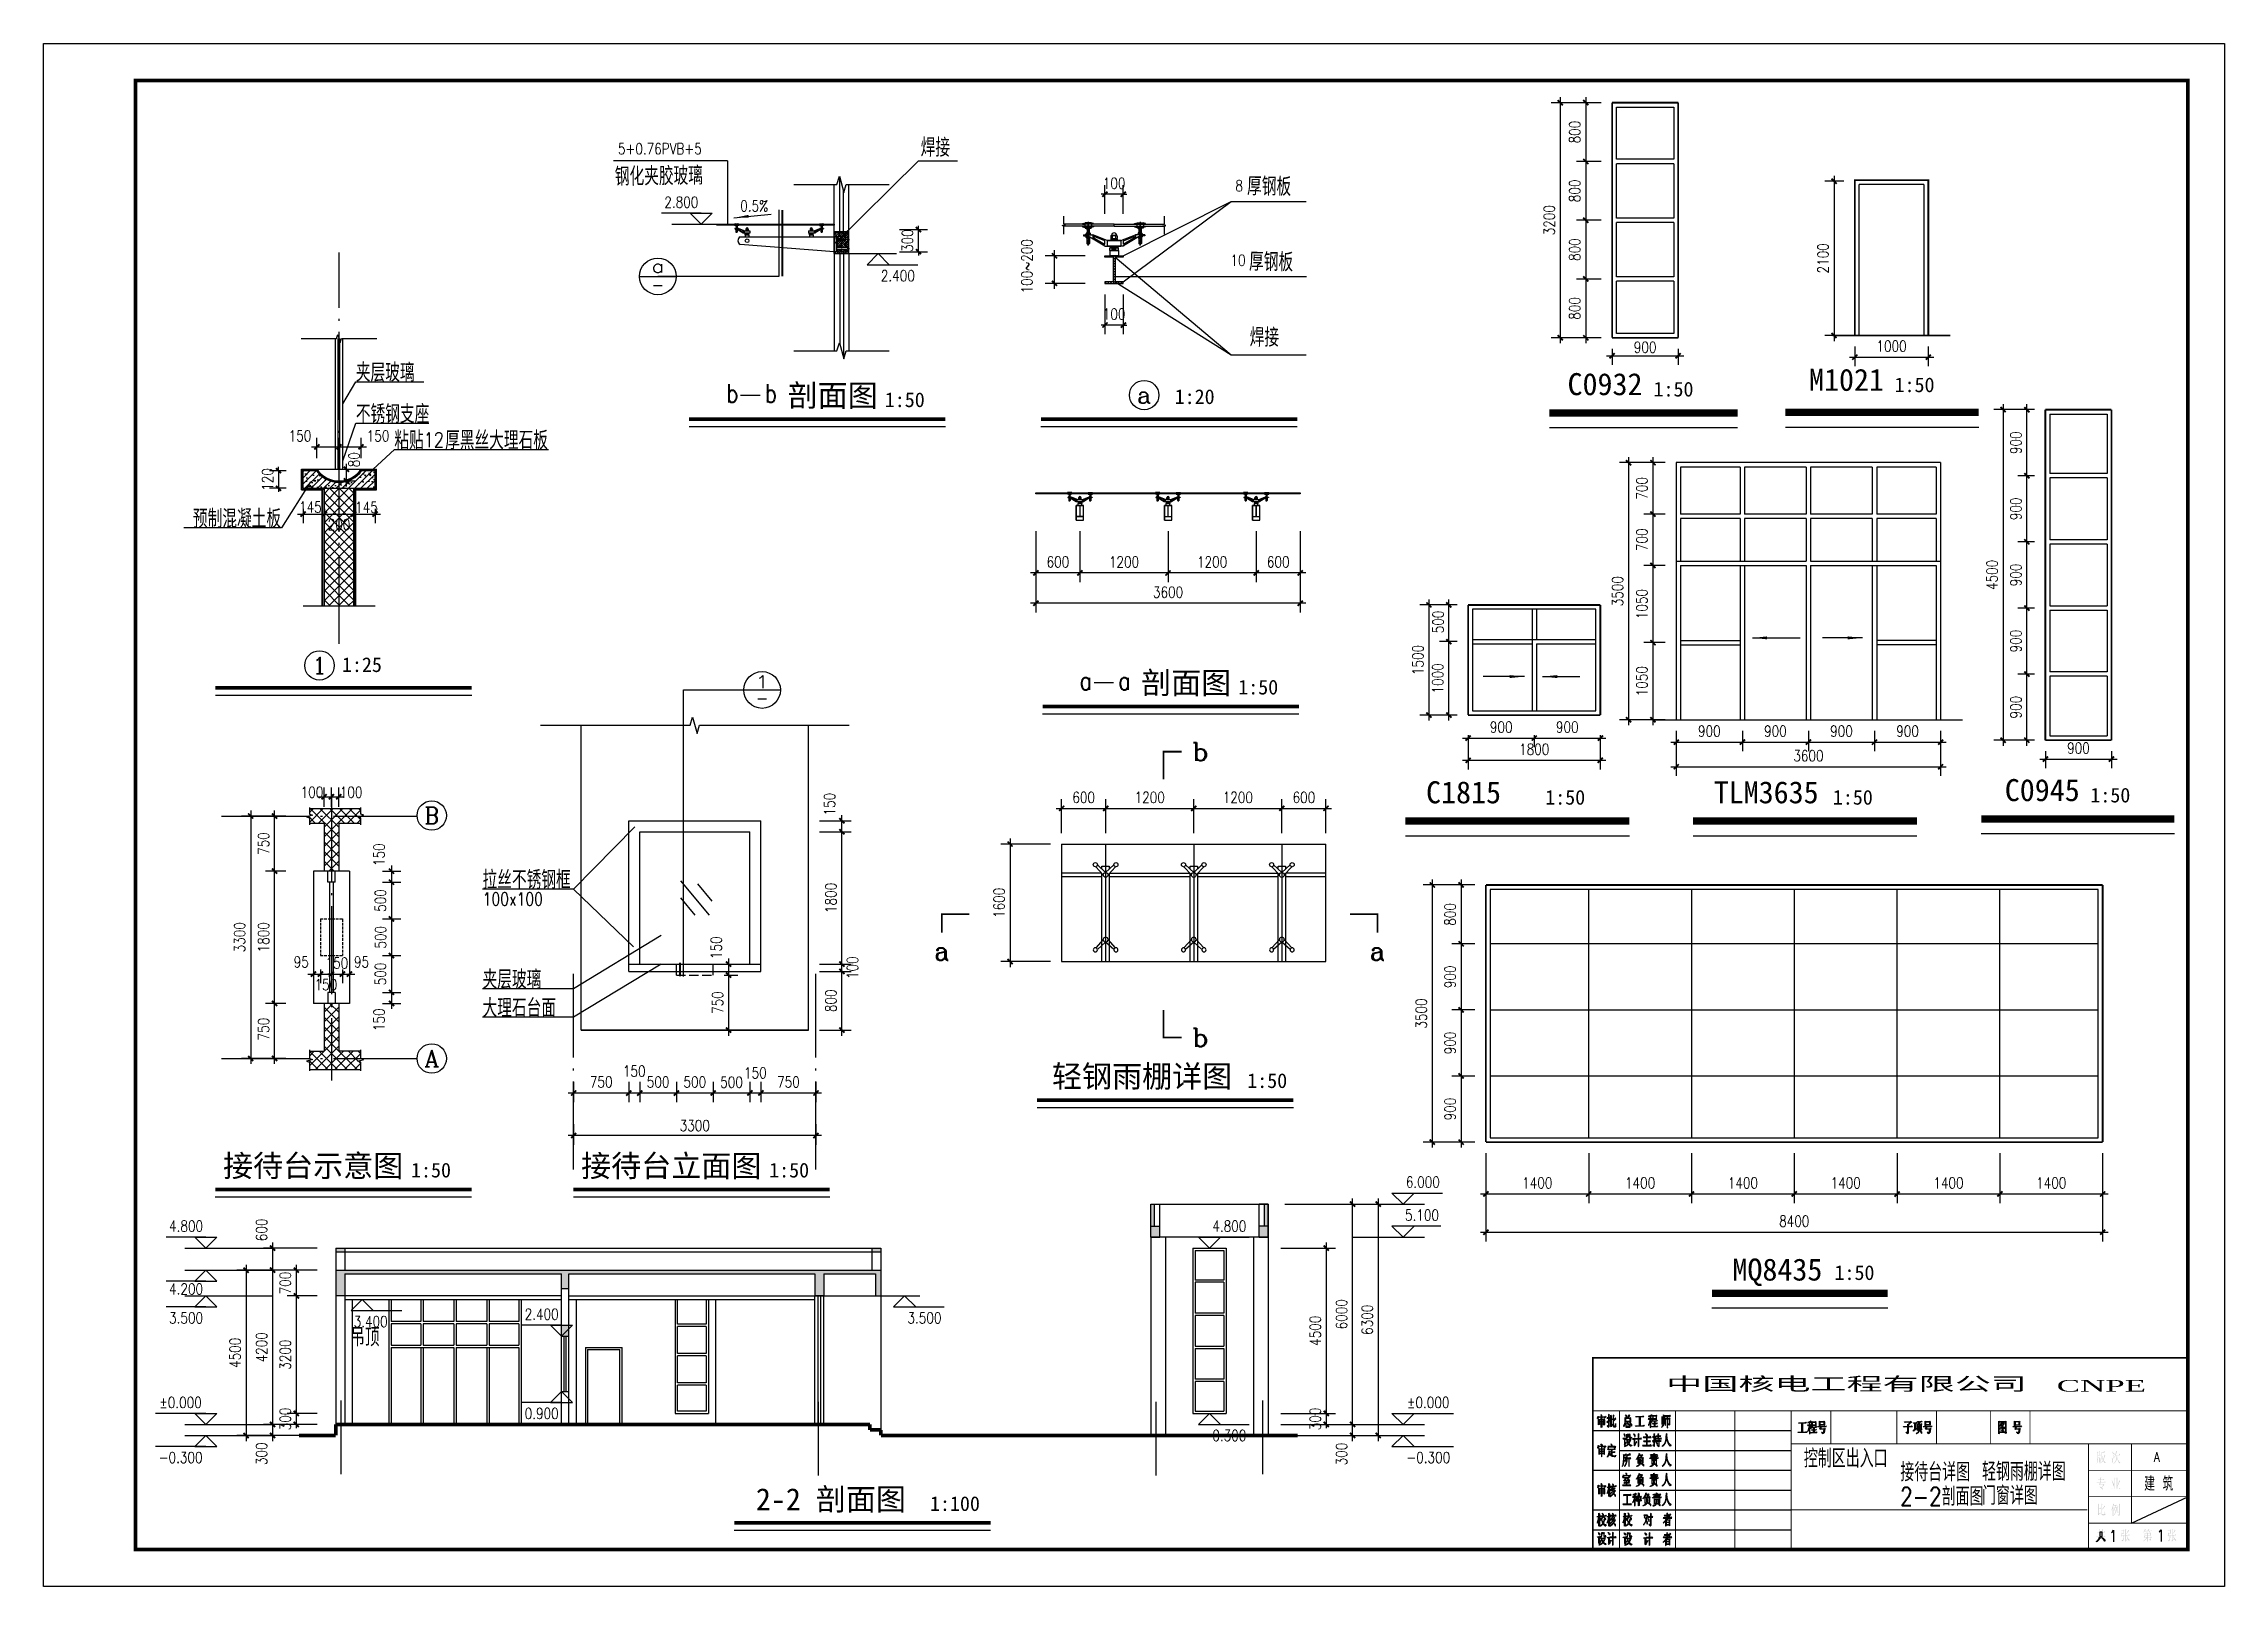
# Model space of a CAD drawing. Extents: x 458975 to 585950, y -118893 to 21149.
# Drawn here: x 526550 to 585950, y -118893 to -76893 of the extents above; entities that cross this region are included whole.
import ezdxf
from ezdxf.enums import TextEntityAlignment as Align

# ---------------------------------------------------------------- set-up
doc = ezdxf.new("R2010")
doc.units = 0
doc.header["$LTSCALE"] = 1000
doc.header["$MEASUREMENT"] = 0
for name, pattern in [('ACAD_ISO04W100', [30.5, 24, -3, 0.5, -3]), ('CENTER2', [1.125, 0.75, -0.125, 0.125, -0.125]), ('CENTERX2', [101.6, 63.5, -12.7, 12.7, -12.7]), ('DASH', [0.35, 0.25, -0.1])]:
    doc.linetypes.add(name, pattern=pattern)
doc.layers.get('0').update_dxf_attribs({"linetype": 'CONTINUOUS'})
doc.layers.get('DEFPOINTS').update_dxf_attribs({"linetype": 'CONTINUOUS'})
for name, color, linetype in [('1', 3, 'CONTINUOUS'), ('AXIS', 3, 'CONTINUOUS'), ('AXIS_TEXT', 3, 'CONTINUOUS'), ('DOTE', 1, 'ACAD_ISO04W100'), ('E_GROUND', 2, 'CONTINUOUS'), ('E_WALL', 255, 'CONTINUOUS'), ('E_WINDOW', 4, 'CONTINUOUS'), ('LEVL', 3, 'CONTINUOUS'), ('LVTRY', 6, 'CONTINUOUS'), ('OTHER', 7, 'CONTINUOUS'), ('PUB_DIM', 3, 'CONTINUOUS'), ('PUB_SYMB', 3, 'CONTINUOUS'), ('PUB_SYMB_TEXT', 7, 'CONTINUOUS'), ('PUB_TEXT', 7, 'CONTINUOUS'), ('PUB_TITLE', 4, 'CONTINUOUS'), ('PUB_WALL', 255, 'CONTINUOUS'), ('S_OTHER', 7, 'CONTINUOUS'), ('S_WALL', 255, 'CONTINUOUS'), ('S_WINDOW', 2, 'CONTINUOUS'), ('STAIR', 2, 'CONTINUOUS'), ('WALL', 151, 'CONTINUOUS'), ('WINDOW', 2, 'CONTINUOUS'), ('WINDOW_TEXT', 7, 'CONTINUOUS')]:
    doc.layers.add(name, color=color, linetype=linetype)
doc.styles.add('-HZTXTSIMPLEX', font='SIMPLEX.shx', dxfattribs={"width": 0.8, "bigfont": 'HZTXT.shx'})
doc.styles.add('-华文新魏', font='stxinwei.ttf', dxfattribs={"width": 0.8})
doc.styles.add('-新宋体', font='NSimSun.ttf')
doc.styles.add('_HZTXT', font='txt.shx', dxfattribs={"width": 0.8, "bigfont": 'HZTXT.shx'})
doc.styles.add('CHINESE-3', font='romand.shx', dxfattribs={"width": 0.8, "bigfont": 'ochinese.shx'})
doc.styles.add('COMP', font='COMPLEX.shx', dxfattribs={"bigfont": 'hztxt'})
doc.styles.add('COMPLEX', font='COMPLEX.shx')
doc.styles.add('dim_font', font='SIMPLEX.shx', dxfattribs={"width": 0.8})
doc.styles.add('OCHINESE', font='TXT', dxfattribs={"width": 0.7, "height": 200, "bigfont": 'OCHINESE'})
doc.styles.add('RT', font='TIMES.TTF', dxfattribs={"width": 1.5})
doc.dimstyles.new('DIMN', dxfattribs={"dimtxt": 300, "dimasz": 100, "dimexe": 250, "dimexo": 300, "dimgap": 0, "dimtad": 0, "dimdec": 0, "dimzin": 0, "dimdsep": 46, "dimtxsty": 'dim_font', "dimblk": 'ARCHTICK', "dimcen": 0.09, "dimdle": 150, "dimclrt": 7, "dimazin": 0, "dimtfac": 1, "dimtdec": 0, "dimtix": 1, "dimtmove": 2, "dimatfit": 3, "dimfxl": 1, "dimtvp": 1, "dimtolj": 1, "dimtzin": 0, "dimarcsym": 0})
doc.dimstyles.new('DIMN20', dxfattribs={"dimscale": 0.2, "dimtxt": 300, "dimasz": 100, "dimexe": 250, "dimexo": 300, "dimgap": 0, "dimtad": 0, "dimdec": 0, "dimzin": 0, "dimdsep": 46, "dimtxsty": 'dim_font', "dimblk": 'ARCHTICK', "dimcen": 0.09, "dimdle": 150, "dimclrt": 7, "dimazin": 0, "dimtfac": 1, "dimtdec": 0, "dimtix": 1, "dimtmove": 2, "dimatfit": 3, "dimldrblk": 'ARCHTICK', "dimfxl": 1, "dimtvp": 1, "dimtolj": 1, "dimtzin": 0, "dimarcsym": 0})
doc.dimstyles.new('DIMN25', dxfattribs={"dimscale": 0.25, "dimtxt": 300, "dimasz": 100, "dimexe": 250, "dimexo": 300, "dimgap": 0, "dimtad": 0, "dimdec": 0, "dimzin": 0, "dimdsep": 46, "dimtxsty": 'dim_font', "dimblk": 'ARCHTICK', "dimcen": 0.09, "dimdle": 150, "dimclrt": 7, "dimazin": 0, "dimtfac": 1, "dimtdec": 0, "dimtix": 1, "dimtmove": 2, "dimatfit": 3, "dimfxl": 1, "dimtvp": 1, "dimtolj": 1, "dimtzin": 0, "dimarcsym": 0})
doc.dimstyles.new('DIMN50', dxfattribs={"dimscale": 0.5, "dimtxt": 300, "dimasz": 100, "dimexe": 250, "dimexo": 300, "dimgap": 0, "dimtad": 0, "dimdec": 0, "dimzin": 0, "dimdsep": 46, "dimtxsty": 'dim_font', "dimblk": 'ARCHTICK', "dimcen": 0.09, "dimdle": 150, "dimclrt": 7, "dimazin": 0, "dimtfac": 1, "dimtdec": 0, "dimtix": 1, "dimtmove": 2, "dimatfit": 3, "dimfxl": 1, "dimtvp": 1, "dimtolj": 1, "dimtzin": 0, "dimarcsym": 0})

msp = doc.modelspace()

# ---------------------------------------------------------------- texts
at = {"layer": '1', "style": 'CHINESE-3', "width": 0.8}
for s, height, p in [('A', 264.6, (584028.1, -115504)), ('建 筑', 381.02, (583766.6, -116291.9)), ('1', 317.5, (582811, -117680)), ('1', 317.5, (584105.6, -117675.1))]:
    msp.add_text(s, height=height, dxfattribs=at).set_placement(p)
at = {"layer": 'LEVL', "color": 7, "style": 'dim_font', "width": 0.8}
msp.add_text('5+0.76PVB+5', height=300, dxfattribs=at).set_placement((542192.6, -79904.8))
at = {"layer": 'LEVL', "style": '-HZTXTSIMPLEX', "width": 0.8}
for s, p in [('b', (545144, -86664.9)), ('b', (546195, -86664.9)), ('a', (554770.6, -94488.8)), ('a', (555821.7, -94488.8))]:
    msp.add_text(s, height=500, dxfattribs=at).set_placement(p)
at = {"layer": 'LEVL', "color": 7, "char_height": 300, "attachment_point": 5, "style": 'dim_font'}
for s, insert in [('2.800', (543919.5, -81211.4)), ('2.400', (549817.4, -83210.9)), ('6.000', (564116.8, -107886)), ('5.100', (564093.9, -108786)), ('4.800', (530429.8, -109086)), ('4.800', (558845.6, -109086)), ('4.200', (530429.8, -110798)), ('3.500', (530429.8, -111586)), ('3.400', (535457.5, -111686)), ('2.400', (540115.6, -111485.5)), ('3.500', (550542.6, -111586)), ('%%p0.000', (530281.2, -113886)), ('0.900', (540115.6, -114185.5)), ('%%p0.000', (564265.4, -113886)), ('0.300', (558845.6, -114786)), ('-0.300', (530281.2, -115386)), ('-0.300', (564265.4, -115386))]:
    msp.add_mtext(s, dxfattribs=dict(at, insert=insert))
at = {"layer": 'PUB_DIM', "insert": (545905, -81312.5), "char_height": 300, "attachment_point": 5, "style": 'dim_font'}
msp.add_mtext('0.5%', dxfattribs=at)
at = {"layer": 'PUB_TEXT'}
for s, height, style, width, p in [('夹层玻璃', 500, '-HZTXTSIMPLEX', 0.8, (535054.2, -86098.2)), ('不锈钢支座', 500, '-HZTXTSIMPLEX', 0.8, (535054.2, -87230.2)), ('粘贴', 500, '-HZTXTSIMPLEX', 0.8, (536102.8, -87941.7)), ('12', 400, '-HZTXTSIMPLEX', 0.8, (536902.8, -87875.7)), ('厚黑丝大理石板', 500, '-HZTXTSIMPLEX', 0.8, (537486.1, -87941.7)), ('预制混凝土板', 500, '-HZTXTSIMPLEX', 0.8, (530616.9, -90079.6)), ('拉丝不锈钢框', 500, '-HZTXTSIMPLEX', 0.8, (538506.3, -99908.9)), ('100x100', 350, '-HZTXTSIMPLEX', 0.8, (538506.3, -100355.1)), ('夹层玻璃', 500, '-HZTXTSIMPLEX', 0.8, (538506.3, -102621.6)), ('大理石台面', 500, '-HZTXTSIMPLEX', 0.8, (538506.3, -103399.5)), ('吊顶', 500, '-HZTXTSIMPLEX', 0.8, (534900.1, -112358.8)), ('中国核电工程有限公司', 360, '-华文新魏', 2, (570748.3, -113559.3)), ('CNPE', 315, 'RT', 2, (581382.7, -113590.8)), ('控制区出入口', 500, 'OCHINESE', 0.8, (574495.8, -115659.4)), ('接待台详图', 500, 'OCHINESE', 0.8, (577122.6, -116033.1)), ('轻钢雨棚详图', 500, 'OCHINESE', 0.8, (579347.8, -116020)), ('2-2剖面图', 500, 'OCHINESE', 0.8, (577118.7, -116695.5)), ('门窗详图', 500, 'OCHINESE', 0.8, (579347.8, -116673.2))]:
    msp.add_text(s, height=height, dxfattribs=dict(at, style=style, width=width)).set_placement(p)
at = {"layer": 'PUB_TEXT', "style": '-新宋体'}
for s, height, p in [('剖面图', 600, (546815.3, -86770.2, 1394848.9)), ('C0932', 600, (568058.7, -86463.4, 2789697.8)), ('1:50', 400, (570400, -86499.8, 2789697.8)), ('M1021', 600, (574635.6, -86345.4, 2789697.8)), ('1:50', 400, (576965.5, -86381.8, 2789697.8)), ('1:50', 400, (549461.7, -86788.4, 1394848.9)), ('1:20', 400, (557357.2, -86704.2, 1394848.9)), ('1:25', 400, (534675.6, -94000.6, 1394848.9)), ('剖面图', 600, (556442, -94594.1, 1394848.9)), ('1:50', 400, (559088.4, -94612.3, 1394848.9)), ('C1815', 600, (564205.6, -97575.3, 2789697.8)), ('1:50', 400, (567450.5, -97611.7, 2789697.8)), ('TLM3635', 600, (572040.1, -97575.3, 2789697.8)), ('1:50', 400, (575285, -97611.7, 2789697.8)), ('C0945', 600, (579968.7, -97515.4, 2789697.8)), ('1:50', 400, (582298.6, -97551.8, 2789697.8)), ('轻钢雨棚详图', 600, (554014.6, -105307.4, 1394848.9)), ('1:50', 400, (559333.4, -105325.6, 1394848.9)), ('接待台示意图', 600, (531435.9, -107742.7, 1394848.9)), ('1:50', 400, (536557.2, -107760.9, 1394848.9)), ('接待台立面图', 600, (541190.3, -107744, 1394848.9)), ('1:50', 400, (546311.6, -107762.2, 1394848.9)), ('MQ8435', 600, (572550.3, -110568.1, 2789697.8)), ('1:50', 400, (575329.3, -110552.1, 2789697.8)), ('2-2 剖面图', 600, (545951.1, -116822.1, 1394848.9)), ('1:100', 400, (550692, -116840.3, 1394848.9))]:
    msp.add_text(s, height=height, dxfattribs=at).set_placement(p)
at = {"layer": 'WINDOW_TEXT', "style": '_HZTXT', "width": 0.8}
for s, rotation, p in [('焊接', 359.148154, (550436.6, -79965.2)), ('钢化夹胶玻璃', 0.851846, (542112, -80766.7))]:
    msp.add_text(s, height=500, rotation=rotation, dxfattribs=at).set_placement(p)

# ---------------------------------------------------------------- blocks, each defined once
blk = doc.blocks.new('_archtick')
at = {"const_width": 0.5}
blk.add_lwpolyline([(-0.7, -0.7), (0.7, 0.7)], dxfattribs=at)
blk = doc.blocks.new('*D200')
at = {"layer": 'DEFPOINTS', "color": 0, "transparency": 16777216}
for p in [(560057, -114486), (562202, -114486), (560057, -114786)]:
    blk.add_point(p, dxfattribs=at)
at = {"layer": 'PUB_DIM', "color": 0, "lineweight": -2, "transparency": 16777216}
for p, q in [((560357, -114486), (562452, -114486)), ((562202, -114936), (562202, -114336)), ((560357, -114786), (562452, -114786))]:
    blk.add_line(p, q, dxfattribs=at)
at = {"layer": 'PUB_DIM', "color": 0, "lineweight": -2, "transparency": 16777216, "xscale": 100, "yscale": 100, "zscale": 100}
for p, rotation in [((562202, -114486), 90), ((562202, -114786), 270)]:
    blk.add_blockref('_archtick', p, dxfattribs=dict(at, rotation=rotation))
at = {"layer": 'PUB_DIM', "color": 7, "transparency": 16777216, "insert": (561902, -115291), "char_height": 300, "attachment_point": 5, "rotation": 90, "style": 'dim_font'}
blk.add_mtext('\\A1;300', dxfattribs=at)
blk = doc.blocks.new('*D201')
at = {"layer": 'DEFPOINTS', "color": 0, "transparency": 16777216}
for p in [(559952, -109686), (559952, -114186), (561485, -114186)]:
    blk.add_point(p, dxfattribs=at)
at = {"layer": 'PUB_DIM', "color": 0, "lineweight": -2, "transparency": 16777216}
for p, q in [((560252, -109686), (561735, -109686)), ((561485, -109536), (561485, -114336)), ((560252, -114186), (561735, -114186))]:
    blk.add_line(p, q, dxfattribs=at)
at = {"layer": 'PUB_DIM', "color": 0, "lineweight": -2, "transparency": 16777216, "xscale": 100, "yscale": 100, "zscale": 100}
for p, rotation in [((561485, -109686), 90), ((561485, -114186), 270)]:
    blk.add_blockref('_archtick', p, dxfattribs=dict(at, rotation=rotation))
at = {"layer": 'PUB_DIM', "color": 7, "transparency": 16777216, "insert": (561185, -111936), "char_height": 300, "attachment_point": 5, "rotation": 90, "style": 'dim_font'}
blk.add_mtext('\\A1;4500', dxfattribs=at)
blk = doc.blocks.new('*D202')
at = {"layer": 'DEFPOINTS', "color": 0, "transparency": 16777216}
for p in [(559952, -114186), (559952, -114486), (561485, -114486)]:
    blk.add_point(p, dxfattribs=at)
at = {"layer": 'PUB_DIM', "color": 0, "lineweight": -2, "transparency": 16777216}
for p, q in [((560252, -114186), (561735, -114186)), ((560252, -114486), (561735, -114486)), ((561485, -114186), (561485, -114086)), ((561485, -114186), (561485, -114486)), ((561485, -114486), (561485, -114586))]:
    blk.add_line(p, q, dxfattribs=at)
at = {"layer": 'PUB_DIM', "color": 0, "lineweight": -2, "transparency": 16777216, "xscale": 100, "yscale": 100, "zscale": 100}
for p, rotation in [((561485, -114186), 270), ((561485, -114486), 90)]:
    blk.add_blockref('_archtick', p, dxfattribs=dict(at, rotation=rotation))
at = {"layer": 'PUB_DIM', "color": 7, "transparency": 16777216, "insert": (561185, -114336), "char_height": 300, "attachment_point": 5, "rotation": 90, "style": 'dim_font'}
blk.add_mtext('\\A1;300', dxfattribs=at)
blk = doc.blocks.new('*D203')
at = {"layer": 'DEFPOINTS', "color": 0, "transparency": 16777216}
for p in [(560057, -108486), (562202, -108486), (560057, -114486)]:
    blk.add_point(p, dxfattribs=at)
at = {"layer": 'PUB_DIM', "color": 0, "lineweight": -2, "transparency": 16777216}
for p, q in [((560357, -108486), (562452, -108486)), ((562202, -114636), (562202, -108336)), ((560357, -114486), (562452, -114486))]:
    blk.add_line(p, q, dxfattribs=at)
at = {"layer": 'PUB_DIM', "color": 0, "lineweight": -2, "transparency": 16777216, "xscale": 100, "yscale": 100, "zscale": 100}
for p, rotation in [((562202, -108486), 90), ((562202, -114486), 270)]:
    blk.add_blockref('_archtick', p, dxfattribs=dict(at, rotation=rotation))
at = {"layer": 'PUB_DIM', "color": 7, "transparency": 16777216, "insert": (561902, -111486), "char_height": 300, "attachment_point": 5, "rotation": 90, "style": 'dim_font'}
blk.add_mtext('\\A1;6000', dxfattribs=at)
blk = doc.blocks.new('*D204')
at = {"layer": 'DEFPOINTS', "color": 0, "transparency": 16777216}
for p in [(560057, -108486), (560057, -114786), (562901, -114786)]:
    blk.add_point(p, dxfattribs=at)
at = {"layer": 'PUB_DIM', "color": 0, "lineweight": -2, "transparency": 16777216}
for p, q in [((560357, -108486), (563151, -108486)), ((562901, -108336), (562901, -114936)), ((560357, -114786), (563151, -114786))]:
    blk.add_line(p, q, dxfattribs=at)
at = {"layer": 'PUB_DIM', "color": 0, "lineweight": -2, "transparency": 16777216, "xscale": 100, "yscale": 100, "zscale": 100}
for p, rotation in [((562901, -108486), 90), ((562901, -114786), 270)]:
    blk.add_blockref('_archtick', p, dxfattribs=dict(at, rotation=rotation))
at = {"layer": 'PUB_DIM', "color": 7, "transparency": 16777216, "insert": (562601, -111636), "char_height": 300, "attachment_point": 5, "rotation": 90, "style": 'dim_font'}
blk.add_mtext('\\A1;6300', dxfattribs=at)
blk = doc.blocks.new('*D193')
at = {"layer": 'DEFPOINTS', "color": 0, "transparency": 16777216}
for p in [(533432, -114486), (534303, -114186), (534303, -114486)]:
    blk.add_point(p, dxfattribs=at)
at = {"layer": 'PUB_DIM', "color": 0, "lineweight": -2, "transparency": 16777216}
for p, q in [((534003, -114186), (533182, -114186)), ((534003, -114486), (533182, -114486)), ((533432, -114186), (533432, -114086)), ((533432, -114186), (533432, -114486)), ((533432, -114486), (533432, -114586))]:
    blk.add_line(p, q, dxfattribs=at)
at = {"layer": 'PUB_DIM', "color": 0, "lineweight": -2, "transparency": 16777216, "xscale": 100, "yscale": 100, "zscale": 100}
for p, rotation in [((533432, -114186), 270), ((533432, -114486), 90)]:
    blk.add_blockref('_archtick', p, dxfattribs=dict(at, rotation=rotation))
at = {"layer": 'PUB_DIM', "color": 7, "transparency": 16777216, "insert": (533132, -114336), "char_height": 300, "attachment_point": 5, "rotation": 90, "style": 'dim_font'}
blk.add_mtext('\\A1;300', dxfattribs=at)
blk = doc.blocks.new('*D194')
at = {"layer": 'DEFPOINTS', "color": 0, "transparency": 16777216}
for p in [(534303, -110986), (533432, -114186), (534303, -114186)]:
    blk.add_point(p, dxfattribs=at)
at = {"layer": 'PUB_DIM', "color": 0, "lineweight": -2, "transparency": 16777216}
for p, q in [((534003, -110986), (533182, -110986)), ((533432, -110836), (533432, -114336)), ((534003, -114186), (533182, -114186))]:
    blk.add_line(p, q, dxfattribs=at)
at = {"layer": 'PUB_DIM', "color": 0, "lineweight": -2, "transparency": 16777216, "xscale": 100, "yscale": 100, "zscale": 100}
for p, rotation in [((533432, -110986), 90), ((533432, -114186), 270)]:
    blk.add_blockref('_archtick', p, dxfattribs=dict(at, rotation=rotation))
at = {"layer": 'PUB_DIM', "color": 7, "transparency": 16777216, "insert": (533132, -112586), "char_height": 300, "attachment_point": 5, "rotation": 90, "style": 'dim_font'}
blk.add_mtext('\\A1;3200', dxfattribs=at)
blk = doc.blocks.new('*D195')
at = {"layer": 'DEFPOINTS', "color": 0, "transparency": 16777216}
for p in [(534303, -110286), (533432, -110986), (534303, -110986)]:
    blk.add_point(p, dxfattribs=at)
at = {"layer": 'PUB_DIM', "color": 0, "lineweight": -2, "transparency": 16777216}
for p, q in [((534003, -110286), (533182, -110286)), ((533432, -110136), (533432, -111136)), ((534003, -110986), (533182, -110986))]:
    blk.add_line(p, q, dxfattribs=at)
at = {"layer": 'PUB_DIM', "color": 0, "lineweight": -2, "transparency": 16777216, "xscale": 100, "yscale": 100, "zscale": 100}
for p, rotation in [((533432, -110286), 90), ((533432, -110986), 270)]:
    blk.add_blockref('_archtick', p, dxfattribs=dict(at, rotation=rotation))
at = {"layer": 'PUB_DIM', "color": 7, "transparency": 16777216, "insert": (533132, -110636), "char_height": 300, "attachment_point": 5, "rotation": 90, "style": 'dim_font'}
blk.add_mtext('\\A1;700', dxfattribs=at)
blk = doc.blocks.new('*D196')
at = {"layer": 'DEFPOINTS', "color": 0, "transparency": 16777216}
for p in [(534303, -109686), (532786, -110286), (534303, -110286)]:
    blk.add_point(p, dxfattribs=at)
at = {"layer": 'PUB_DIM', "color": 0, "lineweight": -2, "transparency": 16777216}
for p, q in [((534003, -109686), (532536, -109686)), ((532786, -109536), (532786, -110436)), ((534003, -110286), (532536, -110286))]:
    blk.add_line(p, q, dxfattribs=at)
at = {"layer": 'PUB_DIM', "color": 0, "lineweight": -2, "transparency": 16777216, "xscale": 100, "yscale": 100, "zscale": 100}
for p, rotation in [((532786, -109686), 90), ((532786, -110286), 270)]:
    blk.add_blockref('_archtick', p, dxfattribs=dict(at, rotation=rotation))
at = {"layer": 'PUB_DIM', "color": 7, "transparency": 16777216, "insert": (532486, -109189), "char_height": 300, "attachment_point": 5, "rotation": 90, "style": 'dim_font'}
blk.add_mtext('\\A1;600', dxfattribs=at)
blk = doc.blocks.new('*D197')
at = {"layer": 'DEFPOINTS', "color": 0, "transparency": 16777216}
for p in [(534303, -114486), (532786, -114786), (534303, -114786)]:
    blk.add_point(p, dxfattribs=at)
at = {"layer": 'PUB_DIM', "color": 0, "lineweight": -2, "transparency": 16777216}
for p, q in [((534003, -114486), (532536, -114486)), ((532786, -114336), (532786, -114936)), ((534003, -114786), (532536, -114786))]:
    blk.add_line(p, q, dxfattribs=at)
at = {"layer": 'PUB_DIM', "color": 0, "lineweight": -2, "transparency": 16777216, "xscale": 100, "yscale": 100, "zscale": 100}
for p, rotation in [((532786, -114486), 90), ((532786, -114786), 270)]:
    blk.add_blockref('_archtick', p, dxfattribs=dict(at, rotation=rotation))
at = {"layer": 'PUB_DIM', "color": 7, "transparency": 16777216, "insert": (532486, -115283), "char_height": 300, "attachment_point": 5, "rotation": 90, "style": 'dim_font'}
blk.add_mtext('\\A1;300', dxfattribs=at)
blk = doc.blocks.new('*D198')
at = {"layer": 'DEFPOINTS', "color": 0, "transparency": 16777216}
for p in [(534303, -110286), (532786, -114486), (534303, -114486)]:
    blk.add_point(p, dxfattribs=at)
at = {"layer": 'PUB_DIM', "color": 0, "lineweight": -2, "transparency": 16777216}
for p, q in [((534003, -110286), (532536, -110286)), ((532786, -110136), (532786, -114636)), ((534003, -114486), (532536, -114486))]:
    blk.add_line(p, q, dxfattribs=at)
at = {"layer": 'PUB_DIM', "color": 0, "lineweight": -2, "transparency": 16777216, "xscale": 100, "yscale": 100, "zscale": 100}
for p, rotation in [((532786, -110286), 90), ((532786, -114486), 270)]:
    blk.add_blockref('_archtick', p, dxfattribs=dict(at, rotation=rotation))
at = {"layer": 'PUB_DIM', "color": 7, "transparency": 16777216, "insert": (532486, -112386), "char_height": 300, "attachment_point": 5, "rotation": 90, "style": 'dim_font'}
blk.add_mtext('\\A1;4200', dxfattribs=at)
blk = doc.blocks.new('*D199')
at = {"layer": 'DEFPOINTS', "color": 0, "transparency": 16777216}
for p in [(534303, -110286), (532064, -114786), (534303, -114786)]:
    blk.add_point(p, dxfattribs=at)
at = {"layer": 'PUB_DIM', "color": 0, "lineweight": -2, "transparency": 16777216}
for p, q in [((534003, -110286), (531814, -110286)), ((532064, -110136), (532064, -114936)), ((534003, -114786), (531814, -114786))]:
    blk.add_line(p, q, dxfattribs=at)
at = {"layer": 'PUB_DIM', "color": 0, "lineweight": -2, "transparency": 16777216, "xscale": 100, "yscale": 100, "zscale": 100}
for p, rotation in [((532064, -110286), 90), ((532064, -114786), 270)]:
    blk.add_blockref('_archtick', p, dxfattribs=dict(at, rotation=rotation))
at = {"layer": 'PUB_DIM', "color": 7, "transparency": 16777216, "insert": (531764, -112536), "char_height": 300, "attachment_point": 5, "rotation": 90, "style": 'dim_font'}
blk.add_mtext('\\A1;4500', dxfattribs=at)
blk = doc.blocks.new('_swblk')
for p, q in [((-0.5, 0), (-0.5, 1)), ((-0.15, 0), (-0.15, 1)), ((0.15, 0), (0.15, 1)), ((0.5, 0), (0.5, 1))]:
    blk.add_line(p, q)
blk = doc.blocks.new('*D222')
at = {"layer": 'DEFPOINTS', "color": 0, "transparency": 16777216}
for p in [(532840, -103022), (533446, -103022), (533446, -104522)]:
    blk.add_point(p, dxfattribs=at)
at = {"layer": 'PUB_DIM', "color": 0, "lineweight": -2, "transparency": 16777216}
for p, q in [((533146, -103022), (532590, -103022)), ((532840, -104672), (532840, -102872)), ((533146, -104522), (532590, -104522))]:
    blk.add_line(p, q, dxfattribs=at)
at = {"layer": 'PUB_DIM', "color": 0, "lineweight": -2, "transparency": 16777216, "xscale": 100, "yscale": 100, "zscale": 100}
for p, rotation in [((532840, -103022), 90), ((532840, -104522), 270)]:
    blk.add_blockref('_archtick', p, dxfattribs=dict(at, rotation=rotation))
at = {"layer": 'PUB_DIM', "color": 7, "transparency": 16777216, "insert": (532540, -103723), "char_height": 300, "attachment_point": 5, "rotation": 90, "style": 'dim_font'}
blk.add_mtext('\\A1;750', dxfattribs=at)
blk = doc.blocks.new('*D223')
at = {"layer": 'DEFPOINTS', "color": 0, "transparency": 16777216}
for p in [(532840, -99422), (533446, -99422), (533446, -103022)]:
    blk.add_point(p, dxfattribs=at)
at = {"layer": 'PUB_DIM', "color": 0, "lineweight": -2, "transparency": 16777216}
for p, q in [((533146, -99422), (532590, -99422)), ((532840, -103172), (532840, -99272)), ((533146, -103022), (532590, -103022))]:
    blk.add_line(p, q, dxfattribs=at)
at = {"layer": 'PUB_DIM', "color": 0, "lineweight": -2, "transparency": 16777216, "xscale": 100, "yscale": 100, "zscale": 100}
for p, rotation in [((532840, -99422), 90), ((532840, -103022), 270)]:
    blk.add_blockref('_archtick', p, dxfattribs=dict(at, rotation=rotation))
at = {"layer": 'PUB_DIM', "color": 7, "transparency": 16777216, "insert": (532540, -101222), "char_height": 300, "attachment_point": 5, "rotation": 90, "style": 'dim_font'}
blk.add_mtext('\\A1;1800', dxfattribs=at)
blk = doc.blocks.new('*D224')
at = {"layer": 'DEFPOINTS', "color": 0, "transparency": 16777216}
for p in [(532840, -97922), (533446, -97922), (533446, -99422)]:
    blk.add_point(p, dxfattribs=at)
at = {"layer": 'PUB_DIM', "color": 0, "lineweight": -2, "transparency": 16777216}
for p, q in [((533146, -97922), (532590, -97922)), ((532840, -99572), (532840, -97772)), ((533146, -99422), (532590, -99422))]:
    blk.add_line(p, q, dxfattribs=at)
at = {"layer": 'PUB_DIM', "color": 0, "lineweight": -2, "transparency": 16777216, "xscale": 100, "yscale": 100, "zscale": 100}
for p, rotation in [((532840, -97922), 90), ((532840, -99422), 270)]:
    blk.add_blockref('_archtick', p, dxfattribs=dict(at, rotation=rotation))
at = {"layer": 'PUB_DIM', "color": 7, "transparency": 16777216, "insert": (532540, -98672), "char_height": 300, "attachment_point": 5, "rotation": 90, "style": 'dim_font'}
blk.add_mtext('\\A1;750', dxfattribs=at)
blk = doc.blocks.new('*D225')
at = {"layer": 'DEFPOINTS', "color": 0, "transparency": 16777216}
for p in [(534388, -97396), (534188, -97971), (534388, -97971)]:
    blk.add_point(p, dxfattribs=at)
at = {"layer": 'PUB_DIM', "color": 0, "lineweight": -2, "transparency": 16777216}
for p, q in [((534038, -97396), (534538, -97396)), ((534188, -97671), (534188, -97146)), ((534388, -97671), (534388, -97146))]:
    blk.add_line(p, q, dxfattribs=at)
at = {"layer": 'PUB_DIM', "color": 0, "lineweight": -2, "transparency": 16777216, "xscale": 100, "yscale": 100, "zscale": 100, "rotation": 180}
blk.add_blockref('_archtick', (534188, -97396), dxfattribs=at)
at = {"layer": 'PUB_DIM', "color": 0, "lineweight": -2, "transparency": 16777216, "xscale": 100, "yscale": 100, "zscale": 100}
blk.add_blockref('_archtick', (534388, -97396), dxfattribs=at)
at = {"layer": 'PUB_DIM', "color": 7, "transparency": 16777216, "insert": (533859, -97275), "char_height": 300, "attachment_point": 5, "style": 'dim_font'}
blk.add_mtext('\\A1;100', dxfattribs=at)
blk = doc.blocks.new('*D226')
at = {"layer": 'DEFPOINTS', "color": 0, "transparency": 16777216}
for p in [(534588, -97396), (534388, -97971), (534588, -97971)]:
    blk.add_point(p, dxfattribs=at)
at = {"layer": 'PUB_DIM', "color": 0, "lineweight": -2, "transparency": 16777216}
for p, q in [((534238, -97396), (534738, -97396)), ((534388, -97671), (534388, -97146)), ((534588, -97671), (534588, -97146))]:
    blk.add_line(p, q, dxfattribs=at)
at = {"layer": 'PUB_DIM', "color": 0, "lineweight": -2, "transparency": 16777216, "xscale": 100, "yscale": 100, "zscale": 100, "rotation": 180}
blk.add_blockref('_archtick', (534388, -97396), dxfattribs=at)
at = {"layer": 'PUB_DIM', "color": 0, "lineweight": -2, "transparency": 16777216, "xscale": 100, "yscale": 100, "zscale": 100}
blk.add_blockref('_archtick', (534588, -97396), dxfattribs=at)
at = {"layer": 'PUB_DIM', "color": 7, "transparency": 16777216, "insert": (534925, -97275), "char_height": 300, "attachment_point": 5, "style": 'dim_font'}
blk.add_mtext('\\A1;100', dxfattribs=at)
blk = doc.blocks.new('*D213')
at = {"layer": 'DEFPOINTS', "color": 0, "transparency": 16777216}
for p in [(535481, -99422), (535481, -99722), (536025, -99722)]:
    blk.add_point(p, dxfattribs=at)
at = {"layer": 'PUB_DIM', "color": 0, "lineweight": -2, "transparency": 16777216}
for p, q in [((535781, -99422), (536275, -99422)), ((535781, -99722), (536275, -99722)), ((536025, -99272), (536025, -99872))]:
    blk.add_line(p, q, dxfattribs=at)
at = {"layer": 'PUB_DIM', "color": 0, "lineweight": -2, "transparency": 16777216, "xscale": 100, "yscale": 100, "zscale": 100}
for p, rotation in [((536025, -99422), 90), ((536025, -99722), 270)]:
    blk.add_blockref('_archtick', p, dxfattribs=dict(at, rotation=rotation))
at = {"layer": 'PUB_DIM', "color": 7, "transparency": 16777216, "insert": (535688, -98975), "char_height": 300, "attachment_point": 5, "rotation": 90, "style": 'dim_font'}
blk.add_mtext('\\A1;150', dxfattribs=at)
blk = doc.blocks.new('*D214')
at = {"layer": 'DEFPOINTS', "color": 0, "transparency": 16777216}
for p in [(535481, -99722), (535481, -100722), (536025, -100722)]:
    blk.add_point(p, dxfattribs=at)
at = {"layer": 'PUB_DIM', "color": 0, "lineweight": -2, "transparency": 16777216}
for p, q in [((535781, -99722), (536275, -99722)), ((536025, -99572), (536025, -100872)), ((535781, -100722), (536275, -100722))]:
    blk.add_line(p, q, dxfattribs=at)
at = {"layer": 'PUB_DIM', "color": 0, "lineweight": -2, "transparency": 16777216, "xscale": 100, "yscale": 100, "zscale": 100}
for p, rotation in [((536025, -99722), 90), ((536025, -100722), 270)]:
    blk.add_blockref('_archtick', p, dxfattribs=dict(at, rotation=rotation))
at = {"layer": 'PUB_DIM', "color": 7, "transparency": 16777216, "insert": (535725, -100222), "char_height": 300, "attachment_point": 5, "rotation": 90, "style": 'dim_font'}
blk.add_mtext('\\A1;500', dxfattribs=at)
blk = doc.blocks.new('*D215')
at = {"layer": 'DEFPOINTS', "color": 0, "transparency": 16777216}
for p in [(535481, -100722), (535481, -101722), (536025, -101722)]:
    blk.add_point(p, dxfattribs=at)
at = {"layer": 'PUB_DIM', "color": 0, "lineweight": -2, "transparency": 16777216}
for p, q in [((535781, -100722), (536275, -100722)), ((536025, -100572), (536025, -101872)), ((535781, -101722), (536275, -101722))]:
    blk.add_line(p, q, dxfattribs=at)
at = {"layer": 'PUB_DIM', "color": 0, "lineweight": -2, "transparency": 16777216, "xscale": 100, "yscale": 100, "zscale": 100}
for p, rotation in [((536025, -100722), 90), ((536025, -101722), 270)]:
    blk.add_blockref('_archtick', p, dxfattribs=dict(at, rotation=rotation))
at = {"layer": 'PUB_DIM', "color": 7, "transparency": 16777216, "insert": (535728, -101222), "char_height": 300, "attachment_point": 5, "rotation": 90, "style": 'dim_font'}
blk.add_mtext('\\A1;500', dxfattribs=at)
blk = doc.blocks.new('*D216')
at = {"layer": 'DEFPOINTS', "color": 0, "transparency": 16777216}
for p in [(535481, -101722), (535481, -102722), (536025, -102722)]:
    blk.add_point(p, dxfattribs=at)
at = {"layer": 'PUB_DIM', "color": 0, "lineweight": -2, "transparency": 16777216}
for p, q in [((536025, -101572), (536025, -102872)), ((535781, -101722), (536275, -101722)), ((535781, -102722), (536275, -102722))]:
    blk.add_line(p, q, dxfattribs=at)
at = {"layer": 'PUB_DIM', "color": 0, "lineweight": -2, "transparency": 16777216, "xscale": 100, "yscale": 100, "zscale": 100}
for p, rotation in [((536025, -101722), 90), ((536025, -102722), 270)]:
    blk.add_blockref('_archtick', p, dxfattribs=dict(at, rotation=rotation))
at = {"layer": 'PUB_DIM', "color": 7, "transparency": 16777216, "insert": (535725, -102222), "char_height": 300, "attachment_point": 5, "rotation": 90, "style": 'dim_font'}
blk.add_mtext('\\A1;500', dxfattribs=at)
blk = doc.blocks.new('*D217')
at = {"layer": 'DEFPOINTS', "color": 0, "transparency": 16777216}
for p in [(535481, -102722), (535481, -103022), (536025, -103022)]:
    blk.add_point(p, dxfattribs=at)
at = {"layer": 'PUB_DIM', "color": 0, "lineweight": -2, "transparency": 16777216}
for p, q in [((535781, -102722), (536275, -102722)), ((536025, -102572), (536025, -103172)), ((535781, -103022), (536275, -103022))]:
    blk.add_line(p, q, dxfattribs=at)
at = {"layer": 'PUB_DIM', "color": 0, "lineweight": -2, "transparency": 16777216, "xscale": 100, "yscale": 100, "zscale": 100}
for p, rotation in [((536025, -102722), 90), ((536025, -103022), 270)]:
    blk.add_blockref('_archtick', p, dxfattribs=dict(at, rotation=rotation))
at = {"layer": 'PUB_DIM', "color": 7, "transparency": 16777216, "insert": (535688, -103469), "char_height": 300, "attachment_point": 5, "rotation": 90, "style": 'dim_font'}
blk.add_mtext('\\A1;150', dxfattribs=at)
blk = doc.blocks.new('*D218')
at = {"layer": 'DEFPOINTS', "color": 0, "transparency": 16777216}
for p in [(533898, -101797), (534088, -101797), (534088, -102223)]:
    blk.add_point(p, dxfattribs=at)
at = {"layer": 'PUB_DIM', "color": 0, "lineweight": -2, "transparency": 16777216}
for p, q in [((533898, -102097), (533898, -102473)), ((534088, -102097), (534088, -102473)), ((533748, -102223), (534238, -102223))]:
    blk.add_line(p, q, dxfattribs=at)
at = {"layer": 'PUB_DIM', "color": 0, "lineweight": -2, "transparency": 16777216, "xscale": 100, "yscale": 100, "zscale": 100, "rotation": 180}
blk.add_blockref('_archtick', (533898, -102223), dxfattribs=at)
at = {"layer": 'PUB_DIM', "color": 0, "lineweight": -2, "transparency": 16777216, "xscale": 100, "yscale": 100, "zscale": 100}
blk.add_blockref('_archtick', (534088, -102223), dxfattribs=at)
at = {"layer": 'PUB_DIM', "color": 7, "transparency": 16777216, "insert": (533567, -101894), "char_height": 300, "attachment_point": 5, "style": 'dim_font'}
blk.add_mtext('\\A1;95', dxfattribs=at)
blk = doc.blocks.new('*D219')
at = {"layer": 'DEFPOINTS', "color": 0, "transparency": 16777216}
for p in [(534688, -101797), (534878, -101797), (534878, -102223)]:
    blk.add_point(p, dxfattribs=at)
at = {"layer": 'PUB_DIM', "color": 0, "lineweight": -2, "transparency": 16777216}
for p, q in [((534688, -102097), (534688, -102473)), ((534878, -102097), (534878, -102473)), ((534538, -102223), (535028, -102223))]:
    blk.add_line(p, q, dxfattribs=at)
at = {"layer": 'PUB_DIM', "color": 0, "lineweight": -2, "transparency": 16777216, "xscale": 100, "yscale": 100, "zscale": 100, "rotation": 180}
blk.add_blockref('_archtick', (534688, -102223), dxfattribs=at)
at = {"layer": 'PUB_DIM', "color": 0, "lineweight": -2, "transparency": 16777216, "xscale": 100, "yscale": 100, "zscale": 100}
blk.add_blockref('_archtick', (534878, -102223), dxfattribs=at)
at = {"layer": 'PUB_DIM', "color": 7, "transparency": 16777216, "insert": (535209, -101894), "char_height": 300, "attachment_point": 5, "style": 'dim_font'}
blk.add_mtext('\\A1;95', dxfattribs=at)
blk = doc.blocks.new('*D220')
at = {"layer": 'DEFPOINTS', "color": 0, "transparency": 16777216}
for p in [(534088, -101797), (534388, -101797), (534388, -102223)]:
    blk.add_point(p, dxfattribs=at)
at = {"layer": 'PUB_DIM', "color": 0, "lineweight": -2, "transparency": 16777216}
for p, q in [((534088, -102097), (534088, -102473)), ((534388, -102097), (534388, -102473)), ((533938, -102223), (534538, -102223))]:
    blk.add_line(p, q, dxfattribs=at)
at = {"layer": 'PUB_DIM', "color": 0, "lineweight": -2, "transparency": 16777216, "xscale": 100, "yscale": 100, "zscale": 100, "rotation": 180}
blk.add_blockref('_archtick', (534088, -102223), dxfattribs=at)
at = {"layer": 'PUB_DIM', "color": 0, "lineweight": -2, "transparency": 16777216, "xscale": 100, "yscale": 100, "zscale": 100}
blk.add_blockref('_archtick', (534388, -102223), dxfattribs=at)
at = {"layer": 'PUB_DIM', "color": 7, "transparency": 16777216, "insert": (534238, -102511), "char_height": 300, "attachment_point": 5, "style": 'dim_font'}
blk.add_mtext('\\A1;150', dxfattribs=at)
blk = doc.blocks.new('*D221')
at = {"layer": 'DEFPOINTS', "color": 0, "transparency": 16777216}
for p in [(534388, -101797), (534688, -101797), (534688, -102223)]:
    blk.add_point(p, dxfattribs=at)
at = {"layer": 'PUB_DIM', "color": 0, "lineweight": -2, "transparency": 16777216}
for p, q in [((534388, -102097), (534388, -102473)), ((534688, -102097), (534688, -102473)), ((534388, -102223), (534288, -102223)), ((534388, -102223), (534688, -102223)), ((534688, -102223), (534788, -102223))]:
    blk.add_line(p, q, dxfattribs=at)
at = {"layer": 'PUB_DIM', "color": 0, "lineweight": -2, "transparency": 16777216, "xscale": 100, "yscale": 100, "zscale": 100}
blk.add_blockref('_archtick', (534388, -102223), dxfattribs=at)
at = {"layer": 'PUB_DIM', "color": 0, "lineweight": -2, "transparency": 16777216, "xscale": 100, "yscale": 100, "zscale": 100, "rotation": 180}
blk.add_blockref('_archtick', (534688, -102223), dxfattribs=at)
at = {"layer": 'PUB_DIM', "color": 7, "transparency": 16777216, "insert": (534538, -101923), "char_height": 300, "attachment_point": 5, "style": 'dim_font'}
blk.add_mtext('\\A1;150', dxfattribs=at)
blk = doc.blocks.new('*D227')
at = {"layer": 'DEFPOINTS', "color": 0, "transparency": 16777216}
for p in [(533076, -97922), (532190, -104522), (533076, -104522)]:
    blk.add_point(p, dxfattribs=at)
at = {"layer": 'PUB_DIM', "color": 0, "lineweight": -2, "transparency": 16777216}
for p, q in [((532776, -97922), (531940, -97922)), ((532190, -97772), (532190, -104672)), ((532776, -104522), (531940, -104522))]:
    blk.add_line(p, q, dxfattribs=at)
at = {"layer": 'PUB_DIM', "color": 0, "lineweight": -2, "transparency": 16777216, "xscale": 100, "yscale": 100, "zscale": 100}
for p, rotation in [((532190, -97922), 90), ((532190, -104522), 270)]:
    blk.add_blockref('_archtick', p, dxfattribs=dict(at, rotation=rotation))
at = {"layer": 'PUB_DIM', "color": 7, "transparency": 16777216, "insert": (531890, -101222), "char_height": 300, "attachment_point": 5, "rotation": 90, "style": 'dim_font'}
blk.add_mtext('\\A1;3300', dxfattribs=at)
blk = doc.blocks.new('_axiso')
blk.add_circle((0, 0), 0.5)
at = {"layer": 'AXIS_TEXT', "style": 'COMPLEX', "width": 1.041667}
blk.add_attdef('A', text='', height=0.56, dxfattribs=at).set_placement((-0.25, -0.28), (0.25, -0.28), align=Align.FIT)
blk = doc.blocks.new('*D228')
at = {"layer": 'DEFPOINTS', "color": 0, "transparency": 16777216}
for p in [(546087, -104857), (547587, -104857), (546087, -105462)]:
    blk.add_point(p, dxfattribs=at)
at = {"layer": 'PUB_DIM', "color": 0, "lineweight": -2, "transparency": 16777216}
for p, q in [((547737, -105462), (545937, -105462)), ((546087, -105157), (546087, -105712)), ((547587, -105157), (547587, -105712))]:
    blk.add_line(p, q, dxfattribs=at)
at = {"layer": 'PUB_DIM', "color": 0, "lineweight": -2, "transparency": 16777216, "xscale": 100, "yscale": 100, "zscale": 100, "rotation": 180}
blk.add_blockref('_archtick', (546087, -105462), dxfattribs=at)
at = {"layer": 'PUB_DIM', "color": 0, "lineweight": -2, "transparency": 16777216, "xscale": 100, "yscale": 100, "zscale": 100}
blk.add_blockref('_archtick', (547587, -105462), dxfattribs=at)
at = {"layer": 'PUB_DIM', "color": 7, "transparency": 16777216, "insert": (546837, -105162), "char_height": 300, "attachment_point": 5, "style": 'dim_font'}
blk.add_mtext('\\A1;750', dxfattribs=at)
blk = doc.blocks.new('*D229')
at = {"layer": 'DEFPOINTS', "color": 0, "transparency": 16777216}
for p in [(540987, -106014), (547587, -106014), (540987, -106619)]:
    blk.add_point(p, dxfattribs=at)
at = {"layer": 'PUB_DIM', "color": 0, "lineweight": -2, "transparency": 16777216}
for p, q in [((540987, -106314), (540987, -106869)), ((547587, -106314), (547587, -106869)), ((547737, -106619), (540837, -106619))]:
    blk.add_line(p, q, dxfattribs=at)
at = {"layer": 'PUB_DIM', "color": 0, "lineweight": -2, "transparency": 16777216, "xscale": 100, "yscale": 100, "zscale": 100, "rotation": 180}
blk.add_blockref('_archtick', (540987, -106619), dxfattribs=at)
at = {"layer": 'PUB_DIM', "color": 0, "lineweight": -2, "transparency": 16777216, "xscale": 100, "yscale": 100, "zscale": 100}
blk.add_blockref('_archtick', (547587, -106619), dxfattribs=at)
at = {"layer": 'PUB_DIM', "color": 7, "transparency": 16777216, "insert": (544287, -106348), "char_height": 300, "attachment_point": 5, "style": 'dim_font'}
blk.add_mtext('\\A1;3300', dxfattribs=at)
blk = doc.blocks.new('*D230')
at = {"layer": 'DEFPOINTS', "color": 0, "transparency": 16777216}
for p in [(540987, -104857), (542487, -104857), (540987, -105462)]:
    blk.add_point(p, dxfattribs=at)
at = {"layer": 'PUB_DIM', "color": 0, "lineweight": -2, "transparency": 16777216}
for p, q in [((542637, -105462), (540837, -105462)), ((540987, -105157), (540987, -105712)), ((542487, -105157), (542487, -105712))]:
    blk.add_line(p, q, dxfattribs=at)
at = {"layer": 'PUB_DIM', "color": 0, "lineweight": -2, "transparency": 16777216, "xscale": 100, "yscale": 100, "zscale": 100, "rotation": 180}
blk.add_blockref('_archtick', (540987, -105462), dxfattribs=at)
at = {"layer": 'PUB_DIM', "color": 0, "lineweight": -2, "transparency": 16777216, "xscale": 100, "yscale": 100, "zscale": 100}
blk.add_blockref('_archtick', (542487, -105462), dxfattribs=at)
at = {"layer": 'PUB_DIM', "color": 7, "transparency": 16777216, "insert": (541737, -105159), "char_height": 300, "attachment_point": 5, "style": 'dim_font'}
blk.add_mtext('\\A1;750', dxfattribs=at)
blk = doc.blocks.new('*D231')
at = {"layer": 'DEFPOINTS', "color": 0, "transparency": 16777216}
for p in [(542487, -104857), (542787, -104857), (542487, -105462)]:
    blk.add_point(p, dxfattribs=at)
at = {"layer": 'PUB_DIM', "color": 0, "lineweight": -2, "transparency": 16777216}
for p, q in [((542937, -105462), (542337, -105462)), ((542487, -105157), (542487, -105712)), ((542787, -105157), (542787, -105712))]:
    blk.add_line(p, q, dxfattribs=at)
at = {"layer": 'PUB_DIM', "color": 0, "lineweight": -2, "transparency": 16777216, "xscale": 100, "yscale": 100, "zscale": 100, "rotation": 180}
blk.add_blockref('_archtick', (542487, -105462), dxfattribs=at)
at = {"layer": 'PUB_DIM', "color": 0, "lineweight": -2, "transparency": 16777216, "xscale": 100, "yscale": 100, "zscale": 100}
blk.add_blockref('_archtick', (542787, -105462), dxfattribs=at)
at = {"layer": 'PUB_DIM', "color": 7, "transparency": 16777216, "insert": (542637, -104865), "char_height": 300, "attachment_point": 5, "style": 'dim_font'}
blk.add_mtext('\\A1;150', dxfattribs=at)
blk = doc.blocks.new('*D232')
at = {"layer": 'DEFPOINTS', "color": 0, "transparency": 16777216}
for p in [(542787, -104857), (543787, -104857), (542787, -105462)]:
    blk.add_point(p, dxfattribs=at)
at = {"layer": 'PUB_DIM', "color": 0, "lineweight": -2, "transparency": 16777216}
for p, q in [((543937, -105462), (542637, -105462)), ((542787, -105157), (542787, -105712)), ((543787, -105157), (543787, -105712))]:
    blk.add_line(p, q, dxfattribs=at)
at = {"layer": 'PUB_DIM', "color": 0, "lineweight": -2, "transparency": 16777216, "xscale": 100, "yscale": 100, "zscale": 100, "rotation": 180}
blk.add_blockref('_archtick', (542787, -105462), dxfattribs=at)
at = {"layer": 'PUB_DIM', "color": 0, "lineweight": -2, "transparency": 16777216, "xscale": 100, "yscale": 100, "zscale": 100}
blk.add_blockref('_archtick', (543787, -105462), dxfattribs=at)
at = {"layer": 'PUB_DIM', "color": 7, "transparency": 16777216, "insert": (543287, -105162), "char_height": 300, "attachment_point": 5, "style": 'dim_font'}
blk.add_mtext('\\A1;500', dxfattribs=at)
blk = doc.blocks.new('*D233')
at = {"layer": 'DEFPOINTS', "color": 0, "transparency": 16777216}
for p in [(543787, -104857), (544787, -104857), (543787, -105462)]:
    blk.add_point(p, dxfattribs=at)
at = {"layer": 'PUB_DIM', "color": 0, "lineweight": -2, "transparency": 16777216}
for p, q in [((544937, -105462), (543637, -105462)), ((543787, -105157), (543787, -105712)), ((544787, -105157), (544787, -105712))]:
    blk.add_line(p, q, dxfattribs=at)
at = {"layer": 'PUB_DIM', "color": 0, "lineweight": -2, "transparency": 16777216, "xscale": 100, "yscale": 100, "zscale": 100, "rotation": 180}
blk.add_blockref('_archtick', (543787, -105462), dxfattribs=at)
at = {"layer": 'PUB_DIM', "color": 0, "lineweight": -2, "transparency": 16777216, "xscale": 100, "yscale": 100, "zscale": 100}
blk.add_blockref('_archtick', (544787, -105462), dxfattribs=at)
at = {"layer": 'PUB_DIM', "color": 7, "transparency": 16777216, "insert": (544287, -105162), "char_height": 300, "attachment_point": 5, "style": 'dim_font'}
blk.add_mtext('\\A1;500', dxfattribs=at)
blk = doc.blocks.new('*D234')
at = {"layer": 'DEFPOINTS', "color": 0, "transparency": 16777216}
for p in [(544787, -104857), (545787, -104857), (544787, -105462)]:
    blk.add_point(p, dxfattribs=at)
at = {"layer": 'PUB_DIM', "color": 0, "lineweight": -2, "transparency": 16777216}
for p, q in [((545937, -105462), (544637, -105462)), ((544787, -105157), (544787, -105712)), ((545787, -105157), (545787, -105712))]:
    blk.add_line(p, q, dxfattribs=at)
at = {"layer": 'PUB_DIM', "color": 0, "lineweight": -2, "transparency": 16777216, "xscale": 100, "yscale": 100, "zscale": 100, "rotation": 180}
blk.add_blockref('_archtick', (544787, -105462), dxfattribs=at)
at = {"layer": 'PUB_DIM', "color": 0, "lineweight": -2, "transparency": 16777216, "xscale": 100, "yscale": 100, "zscale": 100}
blk.add_blockref('_archtick', (545787, -105462), dxfattribs=at)
at = {"layer": 'PUB_DIM', "color": 7, "transparency": 16777216, "insert": (545287, -105169), "char_height": 300, "attachment_point": 5, "style": 'dim_font'}
blk.add_mtext('\\A1;500', dxfattribs=at)
blk = doc.blocks.new('*D235')
at = {"layer": 'DEFPOINTS', "color": 0, "transparency": 16777216}
for p in [(545787, -104857), (546087, -104857), (545787, -105462)]:
    blk.add_point(p, dxfattribs=at)
at = {"layer": 'PUB_DIM', "color": 0, "lineweight": -2, "transparency": 16777216}
for p, q in [((546237, -105462), (545637, -105462)), ((545787, -105157), (545787, -105712)), ((546087, -105157), (546087, -105712))]:
    blk.add_line(p, q, dxfattribs=at)
at = {"layer": 'PUB_DIM', "color": 0, "lineweight": -2, "transparency": 16777216, "xscale": 100, "yscale": 100, "zscale": 100, "rotation": 180}
blk.add_blockref('_archtick', (545787, -105462), dxfattribs=at)
at = {"layer": 'PUB_DIM', "color": 0, "lineweight": -2, "transparency": 16777216, "xscale": 100, "yscale": 100, "zscale": 100}
blk.add_blockref('_archtick', (546087, -105462), dxfattribs=at)
at = {"layer": 'PUB_DIM', "color": 7, "transparency": 16777216, "insert": (545937, -104914), "char_height": 300, "attachment_point": 5, "style": 'dim_font'}
blk.add_mtext('\\A1;150', dxfattribs=at)
blk = doc.blocks.new('*D236')
at = {"layer": 'DEFPOINTS', "color": 0, "transparency": 16777216}
for p in [(547387, -102151), (548294, -102151), (547387, -103751)]:
    blk.add_point(p, dxfattribs=at)
at = {"layer": 'PUB_DIM', "color": 0, "lineweight": -2, "transparency": 16777216}
for p, q in [((547687, -102151), (548544, -102151)), ((548294, -103901), (548294, -102001)), ((547687, -103751), (548544, -103751))]:
    blk.add_line(p, q, dxfattribs=at)
at = {"layer": 'PUB_DIM', "color": 0, "lineweight": -2, "transparency": 16777216, "xscale": 100, "yscale": 100, "zscale": 100}
for p, rotation in [((548294, -102151), 90), ((548294, -103751), 270)]:
    blk.add_blockref('_archtick', p, dxfattribs=dict(at, rotation=rotation))
at = {"layer": 'PUB_DIM', "color": 7, "transparency": 16777216, "insert": (547994, -102951), "char_height": 300, "attachment_point": 5, "rotation": 90, "style": 'dim_font'}
blk.add_mtext('\\A1;800', dxfattribs=at)
blk = doc.blocks.new('*D237')
at = {"layer": 'DEFPOINTS', "color": 0, "transparency": 16777216}
for p in [(547387, -98051), (547387, -98351), (548294, -98051)]:
    blk.add_point(p, dxfattribs=at)
at = {"layer": 'PUB_DIM', "color": 0, "lineweight": -2, "transparency": 16777216}
for p, q in [((548294, -98501), (548294, -97901)), ((547687, -98051), (548544, -98051)), ((547687, -98351), (548544, -98351))]:
    blk.add_line(p, q, dxfattribs=at)
at = {"layer": 'PUB_DIM', "color": 0, "lineweight": -2, "transparency": 16777216, "xscale": 100, "yscale": 100, "zscale": 100}
for p, rotation in [((548294, -98051), 90), ((548294, -98351), 270)]:
    blk.add_blockref('_archtick', p, dxfattribs=dict(at, rotation=rotation))
at = {"layer": 'PUB_DIM', "color": 7, "transparency": 16777216, "insert": (547957, -97599), "char_height": 300, "attachment_point": 5, "rotation": 90, "style": 'dim_font'}
blk.add_mtext('\\A1;150', dxfattribs=at)
blk = doc.blocks.new('*D238')
at = {"layer": 'DEFPOINTS', "color": 0, "transparency": 16777216}
for p in [(547387, -98351), (548294, -98351), (547387, -101951)]:
    blk.add_point(p, dxfattribs=at)
at = {"layer": 'PUB_DIM', "color": 0, "lineweight": -2, "transparency": 16777216}
for p, q in [((547687, -98351), (548544, -98351)), ((548294, -102101), (548294, -98201)), ((547687, -101951), (548544, -101951))]:
    blk.add_line(p, q, dxfattribs=at)
at = {"layer": 'PUB_DIM', "color": 0, "lineweight": -2, "transparency": 16777216, "xscale": 100, "yscale": 100, "zscale": 100}
for p, rotation in [((548294, -98351), 90), ((548294, -101951), 270)]:
    blk.add_blockref('_archtick', p, dxfattribs=dict(at, rotation=rotation))
at = {"layer": 'PUB_DIM', "color": 7, "transparency": 16777216, "insert": (547994, -100151), "char_height": 300, "attachment_point": 5, "rotation": 90, "style": 'dim_font'}
blk.add_mtext('\\A1;1800', dxfattribs=at)
blk = doc.blocks.new('*D239')
at = {"layer": 'DEFPOINTS', "color": 0, "transparency": 16777216}
for p in [(547387, -101951), (547387, -102151), (548294, -101951)]:
    blk.add_point(p, dxfattribs=at)
at = {"layer": 'PUB_DIM', "color": 0, "lineweight": -2, "transparency": 16777216}
for p, q in [((547687, -101951), (548544, -101951)), ((547687, -102151), (548544, -102151)), ((548294, -102301), (548294, -101801))]:
    blk.add_line(p, q, dxfattribs=at)
at = {"layer": 'PUB_DIM', "color": 0, "lineweight": -2, "transparency": 16777216, "xscale": 100, "yscale": 100, "zscale": 100}
for p, rotation in [((548294, -101951), 90), ((548294, -102151), 270)]:
    blk.add_blockref('_archtick', p, dxfattribs=dict(at, rotation=rotation))
at = {"layer": 'PUB_DIM', "color": 7, "transparency": 16777216, "insert": (548582, -102051), "char_height": 300, "attachment_point": 5, "rotation": 90, "style": 'dim_font'}
blk.add_mtext('\\A1;100', dxfattribs=at)
blk = doc.blocks.new('*D240')
at = {"layer": 'DEFPOINTS', "color": 0, "transparency": 16777216}
for p in [(544787, -101951), (544787, -102251), (545208, -102251)]:
    blk.add_point(p, dxfattribs=at)
at = {"layer": 'PUB_DIM', "color": 0, "lineweight": -2, "transparency": 16777216}
for p, q in [((545087, -101951), (545458, -101951)), ((545208, -101801), (545208, -102401)), ((545087, -102251), (545458, -102251))]:
    blk.add_line(p, q, dxfattribs=at)
at = {"layer": 'PUB_DIM', "color": 0, "lineweight": -2, "transparency": 16777216, "xscale": 100, "yscale": 100, "zscale": 100}
for p, rotation in [((545208, -101951), 90), ((545208, -102251), 270)]:
    blk.add_blockref('_archtick', p, dxfattribs=dict(at, rotation=rotation))
at = {"layer": 'PUB_DIM', "color": 7, "transparency": 16777216, "insert": (544871, -101506), "char_height": 300, "attachment_point": 5, "rotation": 90, "style": 'dim_font'}
blk.add_mtext('\\A1;150', dxfattribs=at)
blk = doc.blocks.new('*D241')
at = {"layer": 'DEFPOINTS', "color": 0, "transparency": 16777216}
for p in [(544787, -102251), (544787, -103751), (545208, -103751)]:
    blk.add_point(p, dxfattribs=at)
at = {"layer": 'PUB_DIM', "color": 0, "lineweight": -2, "transparency": 16777216}
for p, q in [((545208, -102101), (545208, -103901)), ((545087, -102251), (545458, -102251)), ((545087, -103751), (545458, -103751))]:
    blk.add_line(p, q, dxfattribs=at)
at = {"layer": 'PUB_DIM', "color": 0, "lineweight": -2, "transparency": 16777216, "xscale": 100, "yscale": 100, "zscale": 100}
for p, rotation in [((545208, -102251), 90), ((545208, -103751), 270)]:
    blk.add_blockref('_archtick', p, dxfattribs=dict(at, rotation=rotation))
at = {"layer": 'PUB_DIM', "color": 7, "transparency": 16777216, "insert": (544908, -103001), "char_height": 300, "attachment_point": 5, "rotation": 90, "style": 'dim_font'}
blk.add_mtext('\\A1;750', dxfattribs=at)
blk = doc.blocks.new('_index')
blk.add_line((-0.5, 0), (0.5, 0))
blk.add_circle((0, 0), 0.5)
at = {"style": 'COMP'}
for tag, width, p, p2 in [('1', 2.333333, (-0.17, 0.05), (0.17, 0.05)), ('-', 1.166667, (-0.17, -0.39), (0.17, -0.39))]:
    blk.add_attdef(tag, text='', height=0.34, dxfattribs=dict(at, width=width)).set_placement(p, p2, align=Align.FIT)
blk = doc.blocks.new('*D242')
at = {"layer": 'DEFPOINTS', "color": 0, "transparency": 16777216}
for p in [(532948, -88999), (533460, -88519), (533460, -88999)]:
    blk.add_point(p, dxfattribs=at)
at = {"layer": 'PUB_DIM', "color": 0, "lineweight": -2, "transparency": 16777216}
for p, q in [((532948, -88519), (532948, -88419)), ((533160, -88519), (532698, -88519)), ((533160, -88999), (532698, -88999)), ((532948, -88519), (532948, -88999)), ((532948, -88999), (532948, -89099))]:
    blk.add_line(p, q, dxfattribs=at)
at = {"layer": 'PUB_DIM', "color": 0, "lineweight": -2, "transparency": 16777216, "xscale": 100, "yscale": 100, "zscale": 100}
for p, rotation in [((532948, -88519), 270), ((532948, -88999), 90)]:
    blk.add_blockref('_archtick', p, dxfattribs=dict(at, rotation=rotation))
at = {"layer": 'PUB_DIM', "color": 7, "transparency": 16777216, "insert": (532648, -88759), "char_height": 300, "attachment_point": 5, "rotation": 90, "style": 'dim_font'}
blk.add_mtext('\\A1;120', dxfattribs=at)
blk = doc.blocks.new('*D243')
at = {"layer": 'DEFPOINTS', "color": 0, "transparency": 16777216}
for p in [(533616, -89258), (534196, -89258), (534196, -89700)]:
    blk.add_point(p, dxfattribs=at)
at = {"layer": 'PUB_DIM', "color": 0, "lineweight": -2, "transparency": 16777216}
for p, q in [((533616, -89558), (533616, -89950)), ((534196, -89558), (534196, -89950)), ((533466, -89700), (534346, -89700))]:
    blk.add_line(p, q, dxfattribs=at)
at = {"layer": 'PUB_DIM', "color": 0, "lineweight": -2, "transparency": 16777216, "xscale": 100, "yscale": 100, "zscale": 100, "rotation": 180}
blk.add_blockref('_archtick', (533616, -89700), dxfattribs=at)
at = {"layer": 'PUB_DIM', "color": 0, "lineweight": -2, "transparency": 16777216, "xscale": 100, "yscale": 100, "zscale": 100}
blk.add_blockref('_archtick', (534196, -89700), dxfattribs=at)
at = {"layer": 'PUB_DIM', "color": 7, "transparency": 16777216, "insert": (533815, -89510), "char_height": 300, "attachment_point": 5, "style": 'dim_font'}
blk.add_mtext('\\A1;145', dxfattribs=at)
blk = doc.blocks.new('*D244')
at = {"layer": 'DEFPOINTS', "color": 0, "transparency": 16777216}
for p in [(534196, -89258), (534996, -89258), (534996, -89700)]:
    blk.add_point(p, dxfattribs=at)
at = {"layer": 'PUB_DIM', "color": 0, "lineweight": -2, "transparency": 16777216}
for p, q in [((534196, -89558), (534196, -89950)), ((534996, -89558), (534996, -89950)), ((534046, -89700), (535146, -89700))]:
    blk.add_line(p, q, dxfattribs=at)
at = {"layer": 'PUB_DIM', "color": 0, "lineweight": -2, "transparency": 16777216, "xscale": 100, "yscale": 100, "zscale": 100, "rotation": 180}
blk.add_blockref('_archtick', (534196, -89700), dxfattribs=at)
at = {"layer": 'PUB_DIM', "color": 0, "lineweight": -2, "transparency": 16777216, "xscale": 100, "yscale": 100, "zscale": 100}
blk.add_blockref('_archtick', (534996, -89700), dxfattribs=at)
at = {"layer": 'PUB_DIM', "color": 7, "transparency": 16777216, "insert": (534596, -89988), "char_height": 300, "attachment_point": 5, "style": 'dim_font'}
blk.add_mtext('\\A1;200', dxfattribs=at)
blk = doc.blocks.new('*D245')
at = {"layer": 'DEFPOINTS', "color": 0, "transparency": 16777216}
for p in [(534996, -89258), (535576, -89258), (535576, -89700)]:
    blk.add_point(p, dxfattribs=at)
at = {"layer": 'PUB_DIM', "color": 0, "lineweight": -2, "transparency": 16777216}
for p, q in [((534996, -89558), (534996, -89950)), ((535576, -89558), (535576, -89950)), ((534846, -89700), (535726, -89700))]:
    blk.add_line(p, q, dxfattribs=at)
at = {"layer": 'PUB_DIM', "color": 0, "lineweight": -2, "transparency": 16777216, "xscale": 100, "yscale": 100, "zscale": 100, "rotation": 180}
blk.add_blockref('_archtick', (534996, -89700), dxfattribs=at)
at = {"layer": 'PUB_DIM', "color": 0, "lineweight": -2, "transparency": 16777216, "xscale": 100, "yscale": 100, "zscale": 100}
blk.add_blockref('_archtick', (535576, -89700), dxfattribs=at)
at = {"layer": 'PUB_DIM', "color": 7, "transparency": 16777216, "insert": (535344, -89515), "char_height": 300, "attachment_point": 5, "style": 'dim_font'}
blk.add_mtext('\\A1;145', dxfattribs=at)
blk = doc.blocks.new('*D246')
at = {"layer": 'DEFPOINTS', "color": 0, "transparency": 16777216}
for p in [(534379, -88479), (534799, -88479), (534379, -88799)]:
    blk.add_point(p, dxfattribs=at)
at = {"layer": 'PUB_DIM', "color": 0, "lineweight": -2, "transparency": 16777216}
for p, q in [((534679, -88479), (535049, -88479)), ((534799, -88949), (534799, -88329)), ((534679, -88799), (535049, -88799))]:
    blk.add_line(p, q, dxfattribs=at)
at = {"layer": 'PUB_DIM', "color": 0, "lineweight": -2, "transparency": 16777216, "xscale": 100, "yscale": 100, "zscale": 100}
for p, rotation in [((534799, -88479), 90), ((534799, -88799), 270)]:
    blk.add_blockref('_archtick', p, dxfattribs=dict(at, rotation=rotation))
at = {"layer": 'PUB_DIM', "color": 7, "transparency": 16777216, "insert": (535006, -88221), "char_height": 300, "attachment_point": 5, "rotation": 90, "style": 'dim_font'}
blk.add_mtext('\\A1;80', dxfattribs=at)
blk = doc.blocks.new('*D247')
at = {"layer": 'DEFPOINTS', "color": 0, "transparency": 16777216}
for p in [(534596, -87871), (533996, -88479), (534596, -88479)]:
    blk.add_point(p, dxfattribs=at)
at = {"layer": 'PUB_DIM', "color": 0, "lineweight": -2, "transparency": 16777216}
for p, q in [((533846, -87871), (534746, -87871)), ((533996, -88179), (533996, -87621)), ((534596, -88179), (534596, -87621))]:
    blk.add_line(p, q, dxfattribs=at)
at = {"layer": 'PUB_DIM', "color": 0, "lineweight": -2, "transparency": 16777216, "xscale": 100, "yscale": 100, "zscale": 100, "rotation": 180}
blk.add_blockref('_archtick', (533996, -87871), dxfattribs=at)
at = {"layer": 'PUB_DIM', "color": 0, "lineweight": -2, "transparency": 16777216, "xscale": 100, "yscale": 100, "zscale": 100}
blk.add_blockref('_archtick', (534596, -87871), dxfattribs=at)
at = {"layer": 'PUB_DIM', "color": 7, "transparency": 16777216, "insert": (533533, -87571), "char_height": 300, "attachment_point": 5, "style": 'dim_font'}
blk.add_mtext('\\A1;150', dxfattribs=at)
blk = doc.blocks.new('*D248')
at = {"layer": 'DEFPOINTS', "color": 0, "transparency": 16777216}
for p in [(535196, -87871), (534596, -88479), (535196, -88479)]:
    blk.add_point(p, dxfattribs=at)
at = {"layer": 'PUB_DIM', "color": 0, "lineweight": -2, "transparency": 16777216}
for p, q in [((534446, -87871), (535346, -87871)), ((534596, -88179), (534596, -87621)), ((535196, -88179), (535196, -87621))]:
    blk.add_line(p, q, dxfattribs=at)
at = {"layer": 'PUB_DIM', "color": 0, "lineweight": -2, "transparency": 16777216, "xscale": 100, "yscale": 100, "zscale": 100, "rotation": 180}
blk.add_blockref('_archtick', (534596, -87871), dxfattribs=at)
at = {"layer": 'PUB_DIM', "color": 0, "lineweight": -2, "transparency": 16777216, "xscale": 100, "yscale": 100, "zscale": 100}
blk.add_blockref('_archtick', (535196, -87871), dxfattribs=at)
at = {"layer": 'PUB_DIM', "color": 7, "transparency": 16777216, "insert": (535659, -87571), "char_height": 300, "attachment_point": 5, "style": 'dim_font'}
blk.add_mtext('\\A1;150', dxfattribs=at)
blk = doc.blocks.new('*D255')
at = {"layer": 'DEFPOINTS', "color": 0, "transparency": 16777216}
for p in [(569272, -84901), (571072, -84901), (571072, -85391)]:
    blk.add_point(p, dxfattribs=at)
at = {"layer": 'PUB_DIM', "color": 0, "lineweight": -2, "transparency": 16777216}
for p, q in [((569122, -85391), (571222, -85391)), ((569272, -85201), (569272, -85641)), ((571072, -85201), (571072, -85641))]:
    blk.add_line(p, q, dxfattribs=at)
at = {"layer": 'PUB_DIM', "color": 0, "lineweight": -2, "transparency": 16777216, "xscale": 100, "yscale": 100, "zscale": 100, "rotation": 180}
blk.add_blockref('_archtick', (569272, -85391), dxfattribs=at)
at = {"layer": 'PUB_DIM', "color": 0, "lineweight": -2, "transparency": 16777216, "xscale": 100, "yscale": 100, "zscale": 100}
blk.add_blockref('_archtick', (571072, -85391), dxfattribs=at)
at = {"layer": 'PUB_DIM', "color": 7, "transparency": 16777216, "insert": (570172, -85160), "char_height": 300, "attachment_point": 5, "style": 'dim_font'}
blk.add_mtext('\\A1;900', dxfattribs=at)
blk = doc.blocks.new('*D256')
at = {"layer": 'DEFPOINTS', "color": 0, "transparency": 16777216}
for p in [(569272, -78501), (568555, -80101), (569272, -80101)]:
    blk.add_point(p, dxfattribs=at)
at = {"layer": 'PUB_DIM', "color": 0, "lineweight": -2, "transparency": 16777216}
for p, q in [((568555, -78351), (568555, -80251)), ((568972, -78501), (568305, -78501)), ((568972, -80101), (568305, -80101))]:
    blk.add_line(p, q, dxfattribs=at)
at = {"layer": 'PUB_DIM', "color": 0, "lineweight": -2, "transparency": 16777216, "xscale": 100, "yscale": 100, "zscale": 100}
for p, rotation in [((568555, -78501), 90), ((568555, -80101), 270)]:
    blk.add_blockref('_archtick', p, dxfattribs=dict(at, rotation=rotation))
at = {"layer": 'PUB_DIM', "color": 7, "transparency": 16777216, "insert": (568255, -79301), "char_height": 300, "attachment_point": 5, "rotation": 90, "style": 'dim_font'}
blk.add_mtext('\\A1;800', dxfattribs=at)
blk = doc.blocks.new('*D257')
at = {"layer": 'DEFPOINTS', "color": 0, "transparency": 16777216}
for p in [(569272, -81701), (568555, -83301), (569272, -83301)]:
    blk.add_point(p, dxfattribs=at)
at = {"layer": 'PUB_DIM', "color": 0, "lineweight": -2, "transparency": 16777216}
for p, q in [((568972, -81701), (568305, -81701)), ((568555, -81551), (568555, -83451)), ((568972, -83301), (568305, -83301))]:
    blk.add_line(p, q, dxfattribs=at)
at = {"layer": 'PUB_DIM', "color": 0, "lineweight": -2, "transparency": 16777216, "xscale": 100, "yscale": 100, "zscale": 100}
for p, rotation in [((568555, -81701), 90), ((568555, -83301), 270)]:
    blk.add_blockref('_archtick', p, dxfattribs=dict(at, rotation=rotation))
at = {"layer": 'PUB_DIM', "color": 7, "transparency": 16777216, "insert": (568255, -82501), "char_height": 300, "attachment_point": 5, "rotation": 90, "style": 'dim_font'}
blk.add_mtext('\\A1;800', dxfattribs=at)
blk = doc.blocks.new('*D258')
at = {"layer": 'DEFPOINTS', "color": 0, "transparency": 16777216}
for p in [(569272, -80101), (568555, -81701), (569272, -81701)]:
    blk.add_point(p, dxfattribs=at)
at = {"layer": 'PUB_DIM', "color": 0, "lineweight": -2, "transparency": 16777216}
for p, q in [((568972, -80101), (568305, -80101)), ((568555, -79951), (568555, -81851)), ((568972, -81701), (568305, -81701))]:
    blk.add_line(p, q, dxfattribs=at)
at = {"layer": 'PUB_DIM', "color": 0, "lineweight": -2, "transparency": 16777216, "xscale": 100, "yscale": 100, "zscale": 100}
for p, rotation in [((568555, -80101), 90), ((568555, -81701), 270)]:
    blk.add_blockref('_archtick', p, dxfattribs=dict(at, rotation=rotation))
at = {"layer": 'PUB_DIM', "color": 7, "transparency": 16777216, "insert": (568255, -80901), "char_height": 300, "attachment_point": 5, "rotation": 90, "style": 'dim_font'}
blk.add_mtext('\\A1;800', dxfattribs=at)
blk = doc.blocks.new('*D259')
at = {"layer": 'DEFPOINTS', "color": 0, "transparency": 16777216}
for p in [(569272, -83301), (568555, -84901), (569272, -84901)]:
    blk.add_point(p, dxfattribs=at)
at = {"layer": 'PUB_DIM', "color": 0, "lineweight": -2, "transparency": 16777216}
for p, q in [((568555, -83151), (568555, -85051)), ((568972, -83301), (568305, -83301)), ((568972, -84901), (568305, -84901))]:
    blk.add_line(p, q, dxfattribs=at)
at = {"layer": 'PUB_DIM', "color": 0, "lineweight": -2, "transparency": 16777216, "xscale": 100, "yscale": 100, "zscale": 100}
for p, rotation in [((568555, -83301), 90), ((568555, -84901), 270)]:
    blk.add_blockref('_archtick', p, dxfattribs=dict(at, rotation=rotation))
at = {"layer": 'PUB_DIM', "color": 7, "transparency": 16777216, "insert": (568255, -84101), "char_height": 300, "attachment_point": 5, "rotation": 90, "style": 'dim_font'}
blk.add_mtext('\\A1;800', dxfattribs=at)
blk = doc.blocks.new('*D260')
at = {"layer": 'DEFPOINTS', "color": 0, "transparency": 16777216}
for p in [(581075, -95858), (582875, -95858), (582875, -96371)]:
    blk.add_point(p, dxfattribs=at)
at = {"layer": 'PUB_DIM', "color": 0, "lineweight": -2, "transparency": 16777216}
for p, q in [((581075, -96158), (581075, -96621)), ((582875, -96158), (582875, -96621)), ((580925, -96371), (583025, -96371))]:
    blk.add_line(p, q, dxfattribs=at)
at = {"layer": 'PUB_DIM', "color": 0, "lineweight": -2, "transparency": 16777216, "xscale": 100, "yscale": 100, "zscale": 100, "rotation": 180}
blk.add_blockref('_archtick', (581075, -96371), dxfattribs=at)
at = {"layer": 'PUB_DIM', "color": 0, "lineweight": -2, "transparency": 16777216, "xscale": 100, "yscale": 100, "zscale": 100}
blk.add_blockref('_archtick', (582875, -96371), dxfattribs=at)
at = {"layer": 'PUB_DIM', "color": 7, "transparency": 16777216, "insert": (581975, -96071), "char_height": 300, "attachment_point": 5, "style": 'dim_font'}
blk.add_mtext('\\A1;900', dxfattribs=at)
blk = doc.blocks.new('*D261')
at = {"layer": 'DEFPOINTS', "color": 0, "transparency": 16777216}
for p in [(580570, -94058), (581075, -94058), (581075, -95858)]:
    blk.add_point(p, dxfattribs=at)
at = {"layer": 'PUB_DIM', "color": 0, "lineweight": -2, "transparency": 16777216}
for p, q in [((580775, -94058), (580320, -94058)), ((580570, -96008), (580570, -93908)), ((580775, -95858), (580320, -95858))]:
    blk.add_line(p, q, dxfattribs=at)
at = {"layer": 'PUB_DIM', "color": 0, "lineweight": -2, "transparency": 16777216, "xscale": 100, "yscale": 100, "zscale": 100}
for p, rotation in [((580570, -94058), 90), ((580570, -95858), 270)]:
    blk.add_blockref('_archtick', p, dxfattribs=dict(at, rotation=rotation))
at = {"layer": 'PUB_DIM', "color": 7, "transparency": 16777216, "insert": (580270, -94958), "char_height": 300, "attachment_point": 5, "rotation": 90, "style": 'dim_font'}
blk.add_mtext('\\A1;900', dxfattribs=at)
blk = doc.blocks.new('*D262')
at = {"layer": 'DEFPOINTS', "color": 0, "transparency": 16777216}
for p in [(580570, -92258), (581075, -92258), (581075, -94058)]:
    blk.add_point(p, dxfattribs=at)
at = {"layer": 'PUB_DIM', "color": 0, "lineweight": -2, "transparency": 16777216}
for p, q in [((580775, -92258), (580320, -92258)), ((580570, -94208), (580570, -92108)), ((580775, -94058), (580320, -94058))]:
    blk.add_line(p, q, dxfattribs=at)
at = {"layer": 'PUB_DIM', "color": 0, "lineweight": -2, "transparency": 16777216, "xscale": 100, "yscale": 100, "zscale": 100}
for p, rotation in [((580570, -92258), 90), ((580570, -94058), 270)]:
    blk.add_blockref('_archtick', p, dxfattribs=dict(at, rotation=rotation))
at = {"layer": 'PUB_DIM', "color": 7, "transparency": 16777216, "insert": (580270, -93158), "char_height": 300, "attachment_point": 5, "rotation": 90, "style": 'dim_font'}
blk.add_mtext('\\A1;900', dxfattribs=at)
blk = doc.blocks.new('*D263')
at = {"layer": 'DEFPOINTS', "color": 0, "transparency": 16777216}
for p in [(580570, -90458), (581075, -90458), (581075, -92258)]:
    blk.add_point(p, dxfattribs=at)
at = {"layer": 'PUB_DIM', "color": 0, "lineweight": -2, "transparency": 16777216}
for p, q in [((580775, -90458), (580320, -90458)), ((580570, -92408), (580570, -90308)), ((580775, -92258), (580320, -92258))]:
    blk.add_line(p, q, dxfattribs=at)
at = {"layer": 'PUB_DIM', "color": 0, "lineweight": -2, "transparency": 16777216, "xscale": 100, "yscale": 100, "zscale": 100}
for p, rotation in [((580570, -90458), 90), ((580570, -92258), 270)]:
    blk.add_blockref('_archtick', p, dxfattribs=dict(at, rotation=rotation))
at = {"layer": 'PUB_DIM', "color": 7, "transparency": 16777216, "insert": (580270, -91358), "char_height": 300, "attachment_point": 5, "rotation": 90, "style": 'dim_font'}
blk.add_mtext('\\A1;900', dxfattribs=at)
blk = doc.blocks.new('*D264')
at = {"layer": 'DEFPOINTS', "color": 0, "transparency": 16777216}
for p in [(580570, -88658), (581075, -88658), (581075, -90458)]:
    blk.add_point(p, dxfattribs=at)
at = {"layer": 'PUB_DIM', "color": 0, "lineweight": -2, "transparency": 16777216}
for p, q in [((580775, -88658), (580320, -88658)), ((580570, -90608), (580570, -88508)), ((580775, -90458), (580320, -90458))]:
    blk.add_line(p, q, dxfattribs=at)
at = {"layer": 'PUB_DIM', "color": 0, "lineweight": -2, "transparency": 16777216, "xscale": 100, "yscale": 100, "zscale": 100}
for p, rotation in [((580570, -88658), 90), ((580570, -90458), 270)]:
    blk.add_blockref('_archtick', p, dxfattribs=dict(at, rotation=rotation))
at = {"layer": 'PUB_DIM', "color": 7, "transparency": 16777216, "insert": (580270, -89558), "char_height": 300, "attachment_point": 5, "rotation": 90, "style": 'dim_font'}
blk.add_mtext('\\A1;900', dxfattribs=at)
blk = doc.blocks.new('*D265')
at = {"layer": 'DEFPOINTS', "color": 0, "transparency": 16777216}
for p in [(580570, -86858), (581075, -86858), (581075, -88658)]:
    blk.add_point(p, dxfattribs=at)
at = {"layer": 'PUB_DIM', "color": 0, "lineweight": -2, "transparency": 16777216}
for p, q in [((580570, -88808), (580570, -86708)), ((580775, -86858), (580320, -86858)), ((580775, -88658), (580320, -88658))]:
    blk.add_line(p, q, dxfattribs=at)
at = {"layer": 'PUB_DIM', "color": 0, "lineweight": -2, "transparency": 16777216, "xscale": 100, "yscale": 100, "zscale": 100}
for p, rotation in [((580570, -86858), 90), ((580570, -88658), 270)]:
    blk.add_blockref('_archtick', p, dxfattribs=dict(at, rotation=rotation))
at = {"layer": 'PUB_DIM', "color": 7, "transparency": 16777216, "insert": (580270, -87758), "char_height": 300, "attachment_point": 5, "rotation": 90, "style": 'dim_font'}
blk.add_mtext('\\A1;900', dxfattribs=at)
blk = doc.blocks.new('*D249')
at = {"layer": 'DEFPOINTS', "color": 0, "transparency": 16777216}
for p in [(565351, -95418), (567151, -95418), (567151, -95799)]:
    blk.add_point(p, dxfattribs=at)
at = {"layer": 'PUB_DIM', "color": 0, "lineweight": -2, "transparency": 16777216}
for p, q in [((565201, -95799), (567301, -95799)), ((565351, -95718), (565351, -96049)), ((567151, -95718), (567151, -96049))]:
    blk.add_line(p, q, dxfattribs=at)
at = {"layer": 'PUB_DIM', "color": 0, "lineweight": -2, "transparency": 16777216, "xscale": 100, "yscale": 100, "zscale": 100, "rotation": 180}
blk.add_blockref('_archtick', (565351, -95799), dxfattribs=at)
at = {"layer": 'PUB_DIM', "color": 0, "lineweight": -2, "transparency": 16777216, "xscale": 100, "yscale": 100, "zscale": 100}
blk.add_blockref('_archtick', (567151, -95799), dxfattribs=at)
at = {"layer": 'PUB_DIM', "color": 7, "transparency": 16777216, "insert": (566251, -95499), "char_height": 300, "attachment_point": 5, "style": 'dim_font'}
blk.add_mtext('\\A1;900', dxfattribs=at)
blk = doc.blocks.new('*D250')
at = {"layer": 'DEFPOINTS', "color": 0, "transparency": 16777216}
for p in [(565351, -95418), (568951, -95418), (568951, -96404)]:
    blk.add_point(p, dxfattribs=at)
at = {"layer": 'PUB_DIM', "color": 0, "lineweight": -2, "transparency": 16777216}
for p, q in [((565351, -95718), (565351, -96654)), ((568951, -95718), (568951, -96654)), ((565201, -96404), (569101, -96404))]:
    blk.add_line(p, q, dxfattribs=at)
at = {"layer": 'PUB_DIM', "color": 0, "lineweight": -2, "transparency": 16777216, "xscale": 100, "yscale": 100, "zscale": 100, "rotation": 180}
blk.add_blockref('_archtick', (565351, -96404), dxfattribs=at)
at = {"layer": 'PUB_DIM', "color": 0, "lineweight": -2, "transparency": 16777216, "xscale": 100, "yscale": 100, "zscale": 100}
blk.add_blockref('_archtick', (568951, -96404), dxfattribs=at)
at = {"layer": 'PUB_DIM', "color": 7, "transparency": 16777216, "insert": (567151, -96104), "char_height": 300, "attachment_point": 5, "style": 'dim_font'}
blk.add_mtext('\\A1;1800', dxfattribs=at)
blk = doc.blocks.new('*D251')
at = {"layer": 'DEFPOINTS', "color": 0, "transparency": 16777216}
for p in [(564825, -93174), (565351, -93174), (565351, -95174)]:
    blk.add_point(p, dxfattribs=at)
at = {"layer": 'PUB_DIM', "color": 0, "lineweight": -2, "transparency": 16777216}
for p, q in [((565051, -93174), (564575, -93174)), ((564825, -95324), (564825, -93024)), ((565051, -95174), (564575, -95174))]:
    blk.add_line(p, q, dxfattribs=at)
at = {"layer": 'PUB_DIM', "color": 0, "lineweight": -2, "transparency": 16777216, "xscale": 100, "yscale": 100, "zscale": 100}
for p, rotation in [((564825, -93174), 90), ((564825, -95174), 270)]:
    blk.add_blockref('_archtick', p, dxfattribs=dict(at, rotation=rotation))
at = {"layer": 'PUB_DIM', "color": 7, "transparency": 16777216, "insert": (564525, -94174), "char_height": 300, "attachment_point": 5, "rotation": 90, "style": 'dim_font'}
blk.add_mtext('\\A1;1000', dxfattribs=at)
blk = doc.blocks.new('*D252')
at = {"layer": 'DEFPOINTS', "color": 0, "transparency": 16777216}
for p in [(565351, -92174), (564282, -95174), (565351, -95174)]:
    blk.add_point(p, dxfattribs=at)
at = {"layer": 'PUB_DIM', "color": 0, "lineweight": -2, "transparency": 16777216}
for p, q in [((564282, -92024), (564282, -95324)), ((565051, -92174), (564032, -92174)), ((565051, -95174), (564032, -95174))]:
    blk.add_line(p, q, dxfattribs=at)
at = {"layer": 'PUB_DIM', "color": 0, "lineweight": -2, "transparency": 16777216, "xscale": 100, "yscale": 100, "zscale": 100}
for p, rotation in [((564282, -92174), 90), ((564282, -95174), 270)]:
    blk.add_blockref('_archtick', p, dxfattribs=dict(at, rotation=rotation))
at = {"layer": 'PUB_DIM', "color": 7, "transparency": 16777216, "insert": (563982, -93674), "char_height": 300, "attachment_point": 5, "rotation": 90, "style": 'dim_font'}
blk.add_mtext('\\A1;1500', dxfattribs=at)
blk = doc.blocks.new('*D253')
at = {"layer": 'DEFPOINTS', "color": 0, "transparency": 16777216}
for p in [(567151, -95418), (568951, -95418), (568951, -95799)]:
    blk.add_point(p, dxfattribs=at)
at = {"layer": 'PUB_DIM', "color": 0, "lineweight": -2, "transparency": 16777216}
for p, q in [((567001, -95799), (569101, -95799)), ((567151, -95718), (567151, -96049)), ((568951, -95718), (568951, -96049))]:
    blk.add_line(p, q, dxfattribs=at)
at = {"layer": 'PUB_DIM', "color": 0, "lineweight": -2, "transparency": 16777216, "xscale": 100, "yscale": 100, "zscale": 100, "rotation": 180}
blk.add_blockref('_archtick', (567151, -95799), dxfattribs=at)
at = {"layer": 'PUB_DIM', "color": 0, "lineweight": -2, "transparency": 16777216, "xscale": 100, "yscale": 100, "zscale": 100}
blk.add_blockref('_archtick', (568951, -95799), dxfattribs=at)
at = {"layer": 'PUB_DIM', "color": 7, "transparency": 16777216, "insert": (568051, -95499), "char_height": 300, "attachment_point": 5, "style": 'dim_font'}
blk.add_mtext('\\A1;900', dxfattribs=at)
blk = doc.blocks.new('*D254')
at = {"layer": 'DEFPOINTS', "color": 0, "transparency": 16777216}
for p in [(564825, -92174), (565351, -92174), (565351, -93174)]:
    blk.add_point(p, dxfattribs=at)
at = {"layer": 'PUB_DIM', "color": 0, "lineweight": -2, "transparency": 16777216}
for p, q in [((564825, -93324), (564825, -92024)), ((565051, -92174), (564575, -92174)), ((565051, -93174), (564575, -93174))]:
    blk.add_line(p, q, dxfattribs=at)
at = {"layer": 'PUB_DIM', "color": 0, "lineweight": -2, "transparency": 16777216, "xscale": 100, "yscale": 100, "zscale": 100}
for p, rotation in [((564825, -92174), 90), ((564825, -93174), 270)]:
    blk.add_blockref('_archtick', p, dxfattribs=dict(at, rotation=rotation))
at = {"layer": 'PUB_DIM', "color": 7, "transparency": 16777216, "insert": (564533, -92638), "char_height": 300, "attachment_point": 5, "rotation": 90, "style": 'dim_font'}
blk.add_mtext('\\A1;500', dxfattribs=at)
blk = doc.blocks.new('_ARROW')
blk.add_solid([(0, 0), (-1, 0.1), (-1, -0.1)])
blk = doc.blocks.new('*D266')
at = {"layer": 'DEFPOINTS', "color": 0, "transparency": 16777216}
for p in [(565834, -99799), (565159, -101399), (565834, -101399)]:
    blk.add_point(p, dxfattribs=at)
at = {"layer": 'PUB_DIM', "color": 0, "lineweight": -2, "transparency": 16777216}
for p, q in [((565159, -99649), (565159, -101549)), ((565534, -99799), (564909, -99799)), ((565534, -101399), (564909, -101399))]:
    blk.add_line(p, q, dxfattribs=at)
at = {"layer": 'PUB_DIM', "color": 0, "lineweight": -2, "transparency": 16777216, "xscale": 100, "yscale": 100, "zscale": 100}
for p, rotation in [((565159, -99799), 90), ((565159, -101399), 270)]:
    blk.add_blockref('_archtick', p, dxfattribs=dict(at, rotation=rotation))
at = {"layer": 'PUB_DIM', "color": 7, "transparency": 16777216, "insert": (564859, -100599), "char_height": 300, "attachment_point": 5, "rotation": 90, "style": 'dim_font'}
blk.add_mtext('\\A1;800', dxfattribs=at)
blk = doc.blocks.new('*D267')
at = {"layer": 'DEFPOINTS', "color": 0, "transparency": 16777216}
for p in [(565834, -99799), (564375, -106799), (565834, -106799)]:
    blk.add_point(p, dxfattribs=at)
at = {"layer": 'PUB_DIM', "color": 0, "lineweight": -2, "transparency": 16777216}
for p, q in [((564375, -99649), (564375, -106949)), ((565534, -99799), (564125, -99799)), ((565534, -106799), (564125, -106799))]:
    blk.add_line(p, q, dxfattribs=at)
at = {"layer": 'PUB_DIM', "color": 0, "lineweight": -2, "transparency": 16777216, "xscale": 100, "yscale": 100, "zscale": 100}
for p, rotation in [((564375, -99799), 90), ((564375, -106799), 270)]:
    blk.add_blockref('_archtick', p, dxfattribs=dict(at, rotation=rotation))
at = {"layer": 'PUB_DIM', "color": 7, "transparency": 16777216, "insert": (564075, -103299), "char_height": 300, "attachment_point": 5, "rotation": 90, "style": 'dim_font'}
blk.add_mtext('\\A1;3500', dxfattribs=at)
blk = doc.blocks.new('*D268')
at = {"layer": 'DEFPOINTS', "color": 0, "transparency": 16777216}
for p in [(565834, -101399), (565159, -103199), (565834, -103199)]:
    blk.add_point(p, dxfattribs=at)
at = {"layer": 'PUB_DIM', "color": 0, "lineweight": -2, "transparency": 16777216}
for p, q in [((565534, -101399), (564909, -101399)), ((565159, -101249), (565159, -103349)), ((565534, -103199), (564909, -103199))]:
    blk.add_line(p, q, dxfattribs=at)
at = {"layer": 'PUB_DIM', "color": 0, "lineweight": -2, "transparency": 16777216, "xscale": 100, "yscale": 100, "zscale": 100}
for p, rotation in [((565159, -101399), 90), ((565159, -103199), 270)]:
    blk.add_blockref('_archtick', p, dxfattribs=dict(at, rotation=rotation))
at = {"layer": 'PUB_DIM', "color": 7, "transparency": 16777216, "insert": (564859, -102299), "char_height": 300, "attachment_point": 5, "rotation": 90, "style": 'dim_font'}
blk.add_mtext('\\A1;900', dxfattribs=at)
blk = doc.blocks.new('*D269')
at = {"layer": 'DEFPOINTS', "color": 0, "transparency": 16777216}
for p in [(565834, -103199), (565159, -104999), (565834, -104999)]:
    blk.add_point(p, dxfattribs=at)
at = {"layer": 'PUB_DIM', "color": 0, "lineweight": -2, "transparency": 16777216}
for p, q in [((565534, -103199), (564909, -103199)), ((565159, -103049), (565159, -105149)), ((565534, -104999), (564909, -104999))]:
    blk.add_line(p, q, dxfattribs=at)
at = {"layer": 'PUB_DIM', "color": 0, "lineweight": -2, "transparency": 16777216, "xscale": 100, "yscale": 100, "zscale": 100}
for p, rotation in [((565159, -103199), 90), ((565159, -104999), 270)]:
    blk.add_blockref('_archtick', p, dxfattribs=dict(at, rotation=rotation))
at = {"layer": 'PUB_DIM', "color": 7, "transparency": 16777216, "insert": (564859, -104099), "char_height": 300, "attachment_point": 5, "rotation": 90, "style": 'dim_font'}
blk.add_mtext('\\A1;900', dxfattribs=at)
blk = doc.blocks.new('*D270')
at = {"layer": 'DEFPOINTS', "color": 0, "transparency": 16777216}
for p in [(565834, -104999), (565159, -106799), (565834, -106799)]:
    blk.add_point(p, dxfattribs=at)
at = {"layer": 'PUB_DIM', "color": 0, "lineweight": -2, "transparency": 16777216}
for p, q in [((565534, -104999), (564909, -104999)), ((565159, -104849), (565159, -106949)), ((565534, -106799), (564909, -106799))]:
    blk.add_line(p, q, dxfattribs=at)
at = {"layer": 'PUB_DIM', "color": 0, "lineweight": -2, "transparency": 16777216, "xscale": 100, "yscale": 100, "zscale": 100}
for p, rotation in [((565159, -104999), 90), ((565159, -106799), 270)]:
    blk.add_blockref('_archtick', p, dxfattribs=dict(at, rotation=rotation))
at = {"layer": 'PUB_DIM', "color": 7, "transparency": 16777216, "insert": (564859, -105899), "char_height": 300, "attachment_point": 5, "rotation": 90, "style": 'dim_font'}
blk.add_mtext('\\A1;900', dxfattribs=at)
blk = doc.blocks.new('*D271')
at = {"layer": 'DEFPOINTS', "color": 0, "transparency": 16777216}
for p in [(565834, -106799), (582634, -106799), (582634, -109251)]:
    blk.add_point(p, dxfattribs=at)
at = {"layer": 'PUB_DIM', "color": 0, "lineweight": -2, "transparency": 16777216}
for p, q in [((565834, -107099), (565834, -109501)), ((582634, -107099), (582634, -109501)), ((565684, -109251), (582784, -109251))]:
    blk.add_line(p, q, dxfattribs=at)
at = {"layer": 'PUB_DIM', "color": 0, "lineweight": -2, "transparency": 16777216, "xscale": 100, "yscale": 100, "zscale": 100, "rotation": 180}
blk.add_blockref('_archtick', (565834, -109251), dxfattribs=at)
at = {"layer": 'PUB_DIM', "color": 0, "lineweight": -2, "transparency": 16777216, "xscale": 100, "yscale": 100, "zscale": 100}
blk.add_blockref('_archtick', (582634, -109251), dxfattribs=at)
at = {"layer": 'PUB_DIM', "color": 7, "transparency": 16777216, "insert": (574234, -108951), "char_height": 300, "attachment_point": 5, "style": 'dim_font'}
blk.add_mtext('\\A1;8400', dxfattribs=at)
blk = doc.blocks.new('*D272')
at = {"layer": 'DEFPOINTS', "color": 0, "transparency": 16777216}
for p in [(565834, -106799), (568634, -106799), (568634, -108211)]:
    blk.add_point(p, dxfattribs=at)
at = {"layer": 'PUB_DIM', "color": 0, "lineweight": -2, "transparency": 16777216}
for p, q in [((565834, -107099), (565834, -108461)), ((568634, -107099), (568634, -108461)), ((565684, -108211), (568784, -108211))]:
    blk.add_line(p, q, dxfattribs=at)
at = {"layer": 'PUB_DIM', "color": 0, "lineweight": -2, "transparency": 16777216, "xscale": 100, "yscale": 100, "zscale": 100, "rotation": 180}
blk.add_blockref('_archtick', (565834, -108211), dxfattribs=at)
at = {"layer": 'PUB_DIM', "color": 0, "lineweight": -2, "transparency": 16777216, "xscale": 100, "yscale": 100, "zscale": 100}
blk.add_blockref('_archtick', (568634, -108211), dxfattribs=at)
at = {"layer": 'PUB_DIM', "color": 7, "transparency": 16777216, "insert": (567234, -107911), "char_height": 300, "attachment_point": 5, "style": 'dim_font'}
blk.add_mtext('\\A1;1400', dxfattribs=at)
blk = doc.blocks.new('*D273')
at = {"layer": 'DEFPOINTS', "color": 0, "transparency": 16777216}
for p in [(568634, -106799), (571434, -106799), (571434, -108211)]:
    blk.add_point(p, dxfattribs=at)
at = {"layer": 'PUB_DIM', "color": 0, "lineweight": -2, "transparency": 16777216}
for p, q in [((568634, -107099), (568634, -108461)), ((571434, -107099), (571434, -108461)), ((568484, -108211), (571584, -108211))]:
    blk.add_line(p, q, dxfattribs=at)
at = {"layer": 'PUB_DIM', "color": 0, "lineweight": -2, "transparency": 16777216, "xscale": 100, "yscale": 100, "zscale": 100, "rotation": 180}
blk.add_blockref('_archtick', (568634, -108211), dxfattribs=at)
at = {"layer": 'PUB_DIM', "color": 0, "lineweight": -2, "transparency": 16777216, "xscale": 100, "yscale": 100, "zscale": 100}
blk.add_blockref('_archtick', (571434, -108211), dxfattribs=at)
at = {"layer": 'PUB_DIM', "color": 7, "transparency": 16777216, "insert": (570034, -107911), "char_height": 300, "attachment_point": 5, "style": 'dim_font'}
blk.add_mtext('\\A1;1400', dxfattribs=at)
blk = doc.blocks.new('*D274')
at = {"layer": 'DEFPOINTS', "color": 0, "transparency": 16777216}
for p in [(571434, -106799), (574234, -106799), (574234, -108211)]:
    blk.add_point(p, dxfattribs=at)
at = {"layer": 'PUB_DIM', "color": 0, "lineweight": -2, "transparency": 16777216}
for p, q in [((571434, -107099), (571434, -108461)), ((574234, -107099), (574234, -108461)), ((571284, -108211), (574384, -108211))]:
    blk.add_line(p, q, dxfattribs=at)
at = {"layer": 'PUB_DIM', "color": 0, "lineweight": -2, "transparency": 16777216, "xscale": 100, "yscale": 100, "zscale": 100, "rotation": 180}
blk.add_blockref('_archtick', (571434, -108211), dxfattribs=at)
at = {"layer": 'PUB_DIM', "color": 0, "lineweight": -2, "transparency": 16777216, "xscale": 100, "yscale": 100, "zscale": 100}
blk.add_blockref('_archtick', (574234, -108211), dxfattribs=at)
at = {"layer": 'PUB_DIM', "color": 7, "transparency": 16777216, "insert": (572834, -107911), "char_height": 300, "attachment_point": 5, "style": 'dim_font'}
blk.add_mtext('\\A1;1400', dxfattribs=at)
blk = doc.blocks.new('*D275')
at = {"layer": 'DEFPOINTS', "color": 0, "transparency": 16777216}
for p in [(574234, -106799), (577034, -106799), (577034, -108211)]:
    blk.add_point(p, dxfattribs=at)
at = {"layer": 'PUB_DIM', "color": 0, "lineweight": -2, "transparency": 16777216}
for p, q in [((574234, -107099), (574234, -108461)), ((577034, -107099), (577034, -108461)), ((574084, -108211), (577184, -108211))]:
    blk.add_line(p, q, dxfattribs=at)
at = {"layer": 'PUB_DIM', "color": 0, "lineweight": -2, "transparency": 16777216, "xscale": 100, "yscale": 100, "zscale": 100, "rotation": 180}
blk.add_blockref('_archtick', (574234, -108211), dxfattribs=at)
at = {"layer": 'PUB_DIM', "color": 0, "lineweight": -2, "transparency": 16777216, "xscale": 100, "yscale": 100, "zscale": 100}
blk.add_blockref('_archtick', (577034, -108211), dxfattribs=at)
at = {"layer": 'PUB_DIM', "color": 7, "transparency": 16777216, "insert": (575634, -107911), "char_height": 300, "attachment_point": 5, "style": 'dim_font'}
blk.add_mtext('\\A1;1400', dxfattribs=at)
blk = doc.blocks.new('*D276')
at = {"layer": 'DEFPOINTS', "color": 0, "transparency": 16777216}
for p in [(577034, -106799), (579834, -106799), (579834, -108211)]:
    blk.add_point(p, dxfattribs=at)
at = {"layer": 'PUB_DIM', "color": 0, "lineweight": -2, "transparency": 16777216}
for p, q in [((577034, -107099), (577034, -108461)), ((579834, -107099), (579834, -108461)), ((576884, -108211), (579984, -108211))]:
    blk.add_line(p, q, dxfattribs=at)
at = {"layer": 'PUB_DIM', "color": 0, "lineweight": -2, "transparency": 16777216, "xscale": 100, "yscale": 100, "zscale": 100, "rotation": 180}
blk.add_blockref('_archtick', (577034, -108211), dxfattribs=at)
at = {"layer": 'PUB_DIM', "color": 0, "lineweight": -2, "transparency": 16777216, "xscale": 100, "yscale": 100, "zscale": 100}
blk.add_blockref('_archtick', (579834, -108211), dxfattribs=at)
at = {"layer": 'PUB_DIM', "color": 7, "transparency": 16777216, "insert": (578434, -107911), "char_height": 300, "attachment_point": 5, "style": 'dim_font'}
blk.add_mtext('\\A1;1400', dxfattribs=at)
blk = doc.blocks.new('*D277')
at = {"layer": 'DEFPOINTS', "color": 0, "transparency": 16777216}
for p in [(579834, -106799), (582634, -106799), (582634, -108211)]:
    blk.add_point(p, dxfattribs=at)
at = {"layer": 'PUB_DIM', "color": 0, "lineweight": -2, "transparency": 16777216}
for p, q in [((579834, -107099), (579834, -108461)), ((582634, -107099), (582634, -108461)), ((579684, -108211), (582784, -108211))]:
    blk.add_line(p, q, dxfattribs=at)
at = {"layer": 'PUB_DIM', "color": 0, "lineweight": -2, "transparency": 16777216, "xscale": 100, "yscale": 100, "zscale": 100, "rotation": 180}
blk.add_blockref('_archtick', (579834, -108211), dxfattribs=at)
at = {"layer": 'PUB_DIM', "color": 0, "lineweight": -2, "transparency": 16777216, "xscale": 100, "yscale": 100, "zscale": 100}
blk.add_blockref('_archtick', (582634, -108211), dxfattribs=at)
at = {"layer": 'PUB_DIM', "color": 7, "transparency": 16777216, "insert": (581234, -107911), "char_height": 300, "attachment_point": 5, "style": 'dim_font'}
blk.add_mtext('\\A1;1400', dxfattribs=at)
blk = doc.blocks.new('*D278')
at = {"layer": 'DEFPOINTS', "color": 0, "transparency": 16777216}
for p in [(575884, -84839), (577884, -84839), (577884, -85428)]:
    blk.add_point(p, dxfattribs=at)
at = {"layer": 'PUB_DIM', "color": 0, "lineweight": -2, "transparency": 16777216}
for p, q in [((575734, -85428), (578034, -85428)), ((575884, -85139), (575884, -85678)), ((577884, -85139), (577884, -85678))]:
    blk.add_line(p, q, dxfattribs=at)
at = {"layer": 'PUB_DIM', "color": 0, "lineweight": -2, "transparency": 16777216, "xscale": 100, "yscale": 100, "zscale": 100, "rotation": 180}
blk.add_blockref('_archtick', (575884, -85428), dxfattribs=at)
at = {"layer": 'PUB_DIM', "color": 0, "lineweight": -2, "transparency": 16777216, "xscale": 100, "yscale": 100, "zscale": 100}
blk.add_blockref('_archtick', (577884, -85428), dxfattribs=at)
at = {"layer": 'PUB_DIM', "color": 7, "transparency": 16777216, "insert": (576884, -85128), "char_height": 300, "attachment_point": 5, "style": 'dim_font'}
blk.add_mtext('\\A1;1000', dxfattribs=at)
blk = doc.blocks.new('*D279')
at = {"layer": 'DEFPOINTS', "color": 0, "transparency": 16777216}
for p in [(575884, -80639), (575317, -84839), (575884, -84839)]:
    blk.add_point(p, dxfattribs=at)
at = {"layer": 'PUB_DIM', "color": 0, "lineweight": -2, "transparency": 16777216}
for p, q in [((575584, -80639), (575067, -80639)), ((575317, -80489), (575317, -84989)), ((575584, -84839), (575067, -84839))]:
    blk.add_line(p, q, dxfattribs=at)
at = {"layer": 'PUB_DIM', "color": 0, "lineweight": -2, "transparency": 16777216, "xscale": 100, "yscale": 100, "zscale": 100}
for p, rotation in [((575317, -80639), 90), ((575317, -84839), 270)]:
    blk.add_blockref('_archtick', p, dxfattribs=dict(at, rotation=rotation))
at = {"layer": 'PUB_DIM', "color": 7, "transparency": 16777216, "insert": (575017, -82739), "char_height": 300, "attachment_point": 5, "rotation": 90, "style": 'dim_font'}
blk.add_mtext('\\A1;2100', dxfattribs=at)
blk = doc.blocks.new('*D299')
at = {"layer": 'DEFPOINTS', "color": 0, "transparency": 16777216}
for p in [(571020, -95301), (572820, -95301), (572820, -95909)]:
    blk.add_point(p, dxfattribs=at)
at = {"layer": 'PUB_DIM', "color": 0, "lineweight": -2, "transparency": 16777216}
for p, q in [((571020, -95601), (571020, -96159)), ((572820, -95601), (572820, -96159)), ((570870, -95909), (572970, -95909))]:
    blk.add_line(p, q, dxfattribs=at)
at = {"layer": 'PUB_DIM', "color": 0, "lineweight": -2, "transparency": 16777216, "xscale": 100, "yscale": 100, "zscale": 100, "rotation": 180}
blk.add_blockref('_archtick', (571020, -95909), dxfattribs=at)
at = {"layer": 'PUB_DIM', "color": 0, "lineweight": -2, "transparency": 16777216, "xscale": 100, "yscale": 100, "zscale": 100}
blk.add_blockref('_archtick', (572820, -95909), dxfattribs=at)
at = {"layer": 'PUB_DIM', "color": 7, "transparency": 16777216, "insert": (571920, -95609), "char_height": 300, "attachment_point": 5, "style": 'dim_font'}
blk.add_mtext('\\A1;900', dxfattribs=at)
blk = doc.blocks.new('*D300')
at = {"layer": 'DEFPOINTS', "color": 0, "transparency": 16777216}
for p in [(571020, -88301), (570385, -89701), (571020, -89701)]:
    blk.add_point(p, dxfattribs=at)
at = {"layer": 'PUB_DIM', "color": 0, "lineweight": -2, "transparency": 16777216}
for p, q in [((570720, -88301), (570135, -88301)), ((570385, -88151), (570385, -89851)), ((570720, -89701), (570135, -89701))]:
    blk.add_line(p, q, dxfattribs=at)
at = {"layer": 'PUB_DIM', "color": 0, "lineweight": -2, "transparency": 16777216, "xscale": 100, "yscale": 100, "zscale": 100}
for p, rotation in [((570385, -88301), 90), ((570385, -89701), 270)]:
    blk.add_blockref('_archtick', p, dxfattribs=dict(at, rotation=rotation))
at = {"layer": 'PUB_DIM', "color": 7, "transparency": 16777216, "insert": (570085, -89001), "char_height": 300, "attachment_point": 5, "rotation": 90, "style": 'dim_font'}
blk.add_mtext('\\A1;700', dxfattribs=at)
blk = doc.blocks.new('*D301')
at = {"layer": 'DEFPOINTS', "color": 0, "transparency": 16777216}
for p in [(571020, -91101), (570385, -93201), (571020, -93201)]:
    blk.add_point(p, dxfattribs=at)
at = {"layer": 'PUB_DIM', "color": 0, "lineweight": -2, "transparency": 16777216}
for p, q in [((570720, -91101), (570135, -91101)), ((570385, -90951), (570385, -93351)), ((570720, -93201), (570135, -93201))]:
    blk.add_line(p, q, dxfattribs=at)
at = {"layer": 'PUB_DIM', "color": 0, "lineweight": -2, "transparency": 16777216, "xscale": 100, "yscale": 100, "zscale": 100}
for p, rotation in [((570385, -91101), 90), ((570385, -93201), 270)]:
    blk.add_blockref('_archtick', p, dxfattribs=dict(at, rotation=rotation))
at = {"layer": 'PUB_DIM', "color": 7, "transparency": 16777216, "insert": (570085, -92151), "char_height": 300, "attachment_point": 5, "rotation": 90, "style": 'dim_font'}
blk.add_mtext('\\A1;1050', dxfattribs=at)
blk = doc.blocks.new('*D302')
at = {"layer": 'DEFPOINTS', "color": 0, "transparency": 16777216}
for p in [(574620, -95301), (576420, -95301), (576420, -95909)]:
    blk.add_point(p, dxfattribs=at)
at = {"layer": 'PUB_DIM', "color": 0, "lineweight": -2, "transparency": 16777216}
for p, q in [((574620, -95601), (574620, -96159)), ((576420, -95601), (576420, -96159)), ((574470, -95909), (576570, -95909))]:
    blk.add_line(p, q, dxfattribs=at)
at = {"layer": 'PUB_DIM', "color": 0, "lineweight": -2, "transparency": 16777216, "xscale": 100, "yscale": 100, "zscale": 100, "rotation": 180}
blk.add_blockref('_archtick', (574620, -95909), dxfattribs=at)
at = {"layer": 'PUB_DIM', "color": 0, "lineweight": -2, "transparency": 16777216, "xscale": 100, "yscale": 100, "zscale": 100}
blk.add_blockref('_archtick', (576420, -95909), dxfattribs=at)
at = {"layer": 'PUB_DIM', "color": 7, "transparency": 16777216, "insert": (575520, -95609), "char_height": 300, "attachment_point": 5, "style": 'dim_font'}
blk.add_mtext('\\A1;900', dxfattribs=at)
blk = doc.blocks.new('*D303')
at = {"layer": 'DEFPOINTS', "color": 0, "transparency": 16777216}
for p in [(576420, -95301), (578220, -95301), (578220, -95909)]:
    blk.add_point(p, dxfattribs=at)
at = {"layer": 'PUB_DIM', "color": 0, "lineweight": -2, "transparency": 16777216}
for p, q in [((576420, -95601), (576420, -96159)), ((578220, -95601), (578220, -96159)), ((576270, -95909), (578370, -95909))]:
    blk.add_line(p, q, dxfattribs=at)
at = {"layer": 'PUB_DIM', "color": 0, "lineweight": -2, "transparency": 16777216, "xscale": 100, "yscale": 100, "zscale": 100, "rotation": 180}
blk.add_blockref('_archtick', (576420, -95909), dxfattribs=at)
at = {"layer": 'PUB_DIM', "color": 0, "lineweight": -2, "transparency": 16777216, "xscale": 100, "yscale": 100, "zscale": 100}
blk.add_blockref('_archtick', (578220, -95909), dxfattribs=at)
at = {"layer": 'PUB_DIM', "color": 7, "transparency": 16777216, "insert": (577320, -95609), "char_height": 300, "attachment_point": 5, "style": 'dim_font'}
blk.add_mtext('\\A1;900', dxfattribs=at)
blk = doc.blocks.new('*D304')
at = {"layer": 'DEFPOINTS', "color": 0, "transparency": 16777216}
for p in [(572820, -95301), (574620, -95301), (574620, -95909)]:
    blk.add_point(p, dxfattribs=at)
at = {"layer": 'PUB_DIM', "color": 0, "lineweight": -2, "transparency": 16777216}
for p, q in [((572820, -95601), (572820, -96159)), ((574620, -95601), (574620, -96159)), ((572670, -95909), (574770, -95909))]:
    blk.add_line(p, q, dxfattribs=at)
at = {"layer": 'PUB_DIM', "color": 0, "lineweight": -2, "transparency": 16777216, "xscale": 100, "yscale": 100, "zscale": 100, "rotation": 180}
blk.add_blockref('_archtick', (572820, -95909), dxfattribs=at)
at = {"layer": 'PUB_DIM', "color": 0, "lineweight": -2, "transparency": 16777216, "xscale": 100, "yscale": 100, "zscale": 100}
blk.add_blockref('_archtick', (574620, -95909), dxfattribs=at)
at = {"layer": 'PUB_DIM', "color": 7, "transparency": 16777216, "insert": (573720, -95609), "char_height": 300, "attachment_point": 5, "style": 'dim_font'}
blk.add_mtext('\\A1;900', dxfattribs=at)
blk = doc.blocks.new('*D305')
at = {"layer": 'DEFPOINTS', "color": 0, "transparency": 16777216}
for p in [(571020, -95301), (578220, -95301), (578220, -96580)]:
    blk.add_point(p, dxfattribs=at)
at = {"layer": 'PUB_DIM', "color": 0, "lineweight": -2, "transparency": 16777216}
for p, q in [((571020, -95601), (571020, -96830)), ((578220, -95601), (578220, -96830)), ((570870, -96580), (578370, -96580))]:
    blk.add_line(p, q, dxfattribs=at)
at = {"layer": 'PUB_DIM', "color": 0, "lineweight": -2, "transparency": 16777216, "xscale": 100, "yscale": 100, "zscale": 100, "rotation": 180}
blk.add_blockref('_archtick', (571020, -96580), dxfattribs=at)
at = {"layer": 'PUB_DIM', "color": 0, "lineweight": -2, "transparency": 16777216, "xscale": 100, "yscale": 100, "zscale": 100}
blk.add_blockref('_archtick', (578220, -96580), dxfattribs=at)
at = {"layer": 'PUB_DIM', "color": 7, "transparency": 16777216, "insert": (574620, -96280), "char_height": 300, "attachment_point": 5, "style": 'dim_font'}
blk.add_mtext('\\A1;3600', dxfattribs=at)
blk = doc.blocks.new('*D306')
at = {"layer": 'DEFPOINTS', "color": 0, "transparency": 16777216}
for p in [(571020, -89701), (570385, -91101), (571020, -91101)]:
    blk.add_point(p, dxfattribs=at)
at = {"layer": 'PUB_DIM', "color": 0, "lineweight": -2, "transparency": 16777216}
for p, q in [((570385, -89551), (570385, -91251)), ((570720, -89701), (570135, -89701)), ((570720, -91101), (570135, -91101))]:
    blk.add_line(p, q, dxfattribs=at)
at = {"layer": 'PUB_DIM', "color": 0, "lineweight": -2, "transparency": 16777216, "xscale": 100, "yscale": 100, "zscale": 100}
for p, rotation in [((570385, -89701), 90), ((570385, -91101), 270)]:
    blk.add_blockref('_archtick', p, dxfattribs=dict(at, rotation=rotation))
at = {"layer": 'PUB_DIM', "color": 7, "transparency": 16777216, "insert": (570085, -90401), "char_height": 300, "attachment_point": 5, "rotation": 90, "style": 'dim_font'}
blk.add_mtext('\\A1;700', dxfattribs=at)
blk = doc.blocks.new('*D307')
at = {"layer": 'DEFPOINTS', "color": 0, "transparency": 16777216}
for p in [(571020, -88301), (569721, -95301), (571020, -95301)]:
    blk.add_point(p, dxfattribs=at)
at = {"layer": 'PUB_DIM', "color": 0, "lineweight": -2, "transparency": 16777216}
for p, q in [((570720, -88301), (569471, -88301)), ((569721, -88151), (569721, -95451)), ((570720, -95301), (569471, -95301))]:
    blk.add_line(p, q, dxfattribs=at)
at = {"layer": 'PUB_DIM', "color": 0, "lineweight": -2, "transparency": 16777216, "xscale": 100, "yscale": 100, "zscale": 100}
for p, rotation in [((569721, -88301), 90), ((569721, -95301), 270)]:
    blk.add_blockref('_archtick', p, dxfattribs=dict(at, rotation=rotation))
at = {"layer": 'PUB_DIM', "color": 7, "transparency": 16777216, "insert": (569421, -91801), "char_height": 300, "attachment_point": 5, "rotation": 90, "style": 'dim_font'}
blk.add_mtext('\\A1;3500', dxfattribs=at)
blk = doc.blocks.new('*D322')
at = {"layer": 'AXIS', "color": 0, "lineweight": -2, "transparency": 16777216}
for p, q in [((688220, -167443), (688220, -167660)), ((688320, -167443), (688320, -167660)), ((688220, -167610), (688200, -167610)), ((688320, -167610), (688220, -167610)), ((688320, -167610), (688340, -167610))]:
    blk.add_line(p, q, dxfattribs=at)
at = {"layer": 'DEFPOINTS', "color": 0, "transparency": 16777216}
for p in [(688220, -167383), (688320, -167383), (688220, -167610)]:
    blk.add_point(p, dxfattribs=at)
at = {"layer": 'AXIS', "color": 0, "lineweight": -2, "transparency": 16777216, "xscale": 20, "yscale": 20, "zscale": 20}
blk.add_blockref('_archtick', (688220, -167610), dxfattribs=at)
at = {"layer": 'AXIS', "color": 0, "lineweight": -2, "transparency": 16777216, "xscale": 20, "yscale": 20, "zscale": 20, "rotation": 180}
blk.add_blockref('_archtick', (688320, -167610), dxfattribs=at)
at = {"layer": 'AXIS', "color": 7, "transparency": 16777216, "insert": (688270, -167550), "char_height": 60, "attachment_point": 5, "style": 'dim_font'}
blk.add_mtext('\\A1;100', dxfattribs=at)
blk = doc.blocks.new('*D323')
at = {"layer": 'AXIS', "color": 0, "lineweight": -2, "transparency": 16777216}
for p, q in [((688113, -167233), (687895, -167233)), ((687945, -167413), (687945, -167203)), ((688113, -167383), (687895, -167383))]:
    blk.add_line(p, q, dxfattribs=at)
at = {"layer": 'DEFPOINTS', "color": 0, "transparency": 16777216}
for p in [(687945, -167233), (688173, -167233), (688173, -167383)]:
    blk.add_point(p, dxfattribs=at)
at = {"layer": 'AXIS', "color": 0, "lineweight": -2, "transparency": 16777216, "xscale": 20, "yscale": 20, "zscale": 20}
for p, rotation in [((687945, -167233), 90), ((687945, -167383), 270)]:
    blk.add_blockref('_archtick', p, dxfattribs=dict(at, rotation=rotation))
at = {"layer": 'AXIS', "color": 7, "transparency": 16777216, "insert": (687795, -167290), "char_height": 60, "attachment_point": 5, "rotation": 90, "style": 'dim_font'}
blk.add_mtext('\\A1;100~200', dxfattribs=at)
blk = doc.blocks.new('*D324')
at = {"layer": 'AXIS', "color": 0, "lineweight": -2, "transparency": 16777216}
for p, q in [((688220, -166898), (688200, -166898)), ((688220, -167005), (688220, -166848)), ((688320, -166898), (688220, -166898)), ((688320, -167005), (688320, -166848)), ((688320, -166898), (688340, -166898))]:
    blk.add_line(p, q, dxfattribs=at)
at = {"layer": 'DEFPOINTS', "color": 0, "transparency": 16777216}
for p in [(688220, -166898), (688220, -167065), (688320, -167065)]:
    blk.add_point(p, dxfattribs=at)
at = {"layer": 'AXIS', "color": 0, "lineweight": -2, "transparency": 16777216, "xscale": 20, "yscale": 20, "zscale": 20}
blk.add_blockref('_archtick', (688220, -166898), dxfattribs=at)
at = {"layer": 'AXIS', "color": 0, "lineweight": -2, "transparency": 16777216, "xscale": 20, "yscale": 20, "zscale": 20, "rotation": 180}
blk.add_blockref('_archtick', (688320, -166898), dxfattribs=at)
at = {"layer": 'AXIS', "color": 7, "transparency": 16777216, "insert": (688270, -166838), "char_height": 60, "attachment_point": 5, "style": 'dim_font'}
blk.add_mtext('\\A1;100', dxfattribs=at)
blk = doc.blocks.new('A$C28BA262E')
for p, q in [((-33, 0), (-136, 112)), ((0, 33), (-112, 136)), ((112, 136), (0, 33)), ((136, 112), (33, 0))]:
    blk.add_line(p, q)
for centre, radius in [((-140, 140), 28), ((0, 0), 32.9), ((140, 140), 28)]:
    blk.add_circle(centre, radius)
blk = doc.blocks.new('*D326')
at = {"layer": 'DEFPOINTS', "color": 0, "transparency": 16777216}
for p in [(555478, -97713), (554278, -98685), (555478, -98685)]:
    blk.add_point(p, dxfattribs=at)
at = {"layer": 'PUB_DIM', "color": 0, "lineweight": -2, "transparency": 16777216}
for p, q in [((554128, -97713), (555628, -97713)), ((554278, -98385), (554278, -97463)), ((555478, -98385), (555478, -97463))]:
    blk.add_line(p, q, dxfattribs=at)
at = {"layer": 'PUB_DIM', "color": 0, "lineweight": -2, "transparency": 16777216, "xscale": 100, "yscale": 100, "zscale": 100, "rotation": 180}
blk.add_blockref('_archtick', (554278, -97713), dxfattribs=at)
at = {"layer": 'PUB_DIM', "color": 0, "lineweight": -2, "transparency": 16777216, "xscale": 100, "yscale": 100, "zscale": 100}
blk.add_blockref('_archtick', (555478, -97713), dxfattribs=at)
at = {"layer": 'PUB_DIM', "color": 7, "transparency": 16777216, "insert": (554878, -97413), "char_height": 300, "attachment_point": 5, "style": 'dim_font'}
blk.add_mtext('\\A1;600', dxfattribs=at)
blk = doc.blocks.new('*D327')
at = {"layer": 'DEFPOINTS', "color": 0, "transparency": 16777216}
for p in [(557878, -97713), (555478, -98685), (557878, -98685)]:
    blk.add_point(p, dxfattribs=at)
at = {"layer": 'PUB_DIM', "color": 0, "lineweight": -2, "transparency": 16777216}
for p, q in [((555328, -97713), (558028, -97713)), ((555478, -98385), (555478, -97463)), ((557878, -98385), (557878, -97463))]:
    blk.add_line(p, q, dxfattribs=at)
at = {"layer": 'PUB_DIM', "color": 0, "lineweight": -2, "transparency": 16777216, "xscale": 100, "yscale": 100, "zscale": 100, "rotation": 180}
blk.add_blockref('_archtick', (555478, -97713), dxfattribs=at)
at = {"layer": 'PUB_DIM', "color": 0, "lineweight": -2, "transparency": 16777216, "xscale": 100, "yscale": 100, "zscale": 100}
blk.add_blockref('_archtick', (557878, -97713), dxfattribs=at)
at = {"layer": 'PUB_DIM', "color": 7, "transparency": 16777216, "insert": (556678, -97413), "char_height": 300, "attachment_point": 5, "style": 'dim_font'}
blk.add_mtext('\\A1;1200', dxfattribs=at)
blk = doc.blocks.new('*D328')
at = {"layer": 'DEFPOINTS', "color": 0, "transparency": 16777216}
for p in [(560278, -97713), (557878, -98685), (560278, -98685)]:
    blk.add_point(p, dxfattribs=at)
at = {"layer": 'PUB_DIM', "color": 0, "lineweight": -2, "transparency": 16777216}
for p, q in [((557728, -97713), (560428, -97713)), ((557878, -98385), (557878, -97463)), ((560278, -98385), (560278, -97463))]:
    blk.add_line(p, q, dxfattribs=at)
at = {"layer": 'PUB_DIM', "color": 0, "lineweight": -2, "transparency": 16777216, "xscale": 100, "yscale": 100, "zscale": 100, "rotation": 180}
blk.add_blockref('_archtick', (557878, -97713), dxfattribs=at)
at = {"layer": 'PUB_DIM', "color": 0, "lineweight": -2, "transparency": 16777216, "xscale": 100, "yscale": 100, "zscale": 100}
blk.add_blockref('_archtick', (560278, -97713), dxfattribs=at)
at = {"layer": 'PUB_DIM', "color": 7, "transparency": 16777216, "insert": (559078, -97413), "char_height": 300, "attachment_point": 5, "style": 'dim_font'}
blk.add_mtext('\\A1;1200', dxfattribs=at)
blk = doc.blocks.new('*D329')
at = {"layer": 'DEFPOINTS', "color": 0, "transparency": 16777216}
for p in [(561478, -97713), (560278, -98685), (561478, -98685)]:
    blk.add_point(p, dxfattribs=at)
at = {"layer": 'PUB_DIM', "color": 0, "lineweight": -2, "transparency": 16777216}
for p, q in [((560128, -97713), (561628, -97713)), ((560278, -98385), (560278, -97463)), ((561478, -98385), (561478, -97463))]:
    blk.add_line(p, q, dxfattribs=at)
at = {"layer": 'PUB_DIM', "color": 0, "lineweight": -2, "transparency": 16777216, "xscale": 100, "yscale": 100, "zscale": 100, "rotation": 180}
blk.add_blockref('_archtick', (560278, -97713), dxfattribs=at)
at = {"layer": 'PUB_DIM', "color": 0, "lineweight": -2, "transparency": 16777216, "xscale": 100, "yscale": 100, "zscale": 100}
blk.add_blockref('_archtick', (561478, -97713), dxfattribs=at)
at = {"layer": 'PUB_DIM', "color": 7, "transparency": 16777216, "insert": (560878, -97413), "char_height": 300, "attachment_point": 5, "style": 'dim_font'}
blk.add_mtext('\\A1;600', dxfattribs=at)
blk = doc.blocks.new('*D330')
at = {"layer": 'DEFPOINTS', "color": 0, "transparency": 16777216}
for p in [(554278, -98685), (552874, -101885), (554278, -101885)]:
    blk.add_point(p, dxfattribs=at)
at = {"layer": 'PUB_DIM', "color": 0, "lineweight": -2, "transparency": 16777216}
for p, q in [((552874, -98535), (552874, -102035)), ((553978, -98685), (552624, -98685)), ((553978, -101885), (552624, -101885))]:
    blk.add_line(p, q, dxfattribs=at)
at = {"layer": 'PUB_DIM', "color": 0, "lineweight": -2, "transparency": 16777216, "xscale": 100, "yscale": 100, "zscale": 100}
for p, rotation in [((552874, -98685), 90), ((552874, -101885), 270)]:
    blk.add_blockref('_archtick', p, dxfattribs=dict(at, rotation=rotation))
at = {"layer": 'PUB_DIM', "color": 7, "transparency": 16777216, "insert": (552574, -100285), "char_height": 300, "attachment_point": 5, "rotation": 90, "style": 'dim_font'}
blk.add_mtext('\\A1;1600', dxfattribs=at)
blk = doc.blocks.new('*D331')
at = {"layer": 'DEFPOINTS', "color": 0, "transparency": 16777216}
for p in [(554777, -89869), (557177, -89869), (554777, -91304)]:
    blk.add_point(p, dxfattribs=at)
at = {"layer": 'PUB_DIM', "color": 0, "lineweight": -2, "transparency": 16777216}
for p, q in [((554777, -90169), (554777, -91554)), ((557177, -90169), (557177, -91554)), ((557327, -91304), (554627, -91304))]:
    blk.add_line(p, q, dxfattribs=at)
at = {"layer": 'PUB_DIM', "color": 0, "lineweight": -2, "transparency": 16777216, "xscale": 100, "yscale": 100, "zscale": 100, "rotation": 180}
blk.add_blockref('_archtick', (554777, -91304), dxfattribs=at)
at = {"layer": 'PUB_DIM', "color": 0, "lineweight": -2, "transparency": 16777216, "xscale": 100, "yscale": 100, "zscale": 100}
blk.add_blockref('_archtick', (557177, -91304), dxfattribs=at)
at = {"layer": 'PUB_DIM', "color": 7, "transparency": 16777216, "insert": (555977, -91004), "char_height": 300, "attachment_point": 5, "style": 'dim_font'}
blk.add_mtext('\\A1;1200', dxfattribs=at)
blk = doc.blocks.new('*D332')
at = {"layer": 'DEFPOINTS', "color": 0, "transparency": 16777216}
for p in [(557177, -89869), (559577, -89869), (557177, -91304)]:
    blk.add_point(p, dxfattribs=at)
at = {"layer": 'PUB_DIM', "color": 0, "lineweight": -2, "transparency": 16777216}
for p, q in [((557177, -90169), (557177, -91554)), ((559577, -90169), (559577, -91554)), ((559727, -91304), (557027, -91304))]:
    blk.add_line(p, q, dxfattribs=at)
at = {"layer": 'PUB_DIM', "color": 0, "lineweight": -2, "transparency": 16777216, "xscale": 100, "yscale": 100, "zscale": 100, "rotation": 180}
blk.add_blockref('_archtick', (557177, -91304), dxfattribs=at)
at = {"layer": 'PUB_DIM', "color": 0, "lineweight": -2, "transparency": 16777216, "xscale": 100, "yscale": 100, "zscale": 100}
blk.add_blockref('_archtick', (559577, -91304), dxfattribs=at)
at = {"layer": 'PUB_DIM', "color": 7, "transparency": 16777216, "insert": (558377, -91004), "char_height": 300, "attachment_point": 5, "style": 'dim_font'}
blk.add_mtext('\\A1;1200', dxfattribs=at)
blk = doc.blocks.new('*D333')
at = {"layer": 'DEFPOINTS', "color": 0, "transparency": 16777216}
for p in [(559577, -89869), (560777, -89869), (559577, -91304)]:
    blk.add_point(p, dxfattribs=at)
at = {"layer": 'PUB_DIM', "color": 0, "lineweight": -2, "transparency": 16777216}
for p, q in [((559577, -90169), (559577, -91554)), ((560777, -90169), (560777, -91554)), ((560927, -91304), (559427, -91304))]:
    blk.add_line(p, q, dxfattribs=at)
at = {"layer": 'PUB_DIM', "color": 0, "lineweight": -2, "transparency": 16777216, "xscale": 100, "yscale": 100, "zscale": 100, "rotation": 180}
blk.add_blockref('_archtick', (559577, -91304), dxfattribs=at)
at = {"layer": 'PUB_DIM', "color": 0, "lineweight": -2, "transparency": 16777216, "xscale": 100, "yscale": 100, "zscale": 100}
blk.add_blockref('_archtick', (560777, -91304), dxfattribs=at)
at = {"layer": 'PUB_DIM', "color": 7, "transparency": 16777216, "insert": (560177, -91004), "char_height": 300, "attachment_point": 5, "style": 'dim_font'}
blk.add_mtext('\\A1;600', dxfattribs=at)
blk = doc.blocks.new('*D334')
at = {"layer": 'DEFPOINTS', "color": 0, "transparency": 16777216}
for p in [(553577, -90694), (560777, -90694), (553577, -92129)]:
    blk.add_point(p, dxfattribs=at)
at = {"layer": 'PUB_DIM', "color": 0, "lineweight": -2, "transparency": 16777216}
for p, q in [((553577, -90994), (553577, -92379)), ((560777, -90994), (560777, -92379)), ((560927, -92129), (553427, -92129))]:
    blk.add_line(p, q, dxfattribs=at)
at = {"layer": 'PUB_DIM', "color": 0, "lineweight": -2, "transparency": 16777216, "xscale": 100, "yscale": 100, "zscale": 100, "rotation": 180}
blk.add_blockref('_archtick', (553577, -92129), dxfattribs=at)
at = {"layer": 'PUB_DIM', "color": 0, "lineweight": -2, "transparency": 16777216, "xscale": 100, "yscale": 100, "zscale": 100}
blk.add_blockref('_archtick', (560777, -92129), dxfattribs=at)
at = {"layer": 'PUB_DIM', "color": 7, "transparency": 16777216, "insert": (557177, -91829), "char_height": 300, "attachment_point": 5, "style": 'dim_font'}
blk.add_mtext('\\A1;3600', dxfattribs=at)
blk = doc.blocks.new('*D335')
at = {"layer": 'DEFPOINTS', "color": 0, "transparency": 16777216}
for p in [(553577, -89869), (554777, -89869), (553577, -91304)]:
    blk.add_point(p, dxfattribs=at)
at = {"layer": 'PUB_DIM', "color": 0, "lineweight": -2, "transparency": 16777216}
for p, q in [((553577, -90169), (553577, -91554)), ((554777, -90169), (554777, -91554)), ((554927, -91304), (553427, -91304))]:
    blk.add_line(p, q, dxfattribs=at)
at = {"layer": 'PUB_DIM', "color": 0, "lineweight": -2, "transparency": 16777216, "xscale": 100, "yscale": 100, "zscale": 100, "rotation": 180}
blk.add_blockref('_archtick', (553577, -91304), dxfattribs=at)
at = {"layer": 'PUB_DIM', "color": 0, "lineweight": -2, "transparency": 16777216, "xscale": 100, "yscale": 100, "zscale": 100}
blk.add_blockref('_archtick', (554777, -91304), dxfattribs=at)
at = {"layer": 'PUB_DIM', "color": 7, "transparency": 16777216, "insert": (554177, -91004), "char_height": 300, "attachment_point": 5, "style": 'dim_font'}
blk.add_mtext('\\A1;600', dxfattribs=at)
blk = doc.blocks.new('_section')
at = {"const_width": 0.1}
blk.add_lwpolyline([(1, 0), (0, 0), (0, 1.5)], dxfattribs=at)
at = {"layer": 'PUB_SYMB_TEXT', "style": 'COMP'}
blk.add_attdef('A', text='', height=1, dxfattribs=at).set_placement((2, 0), align=Align.MIDDLE)
blk = doc.blocks.new('*D336')
at = {"layer": 'DEFPOINTS', "color": 0, "transparency": 16777216}
for p in [(549558, -81957), (550379, -81957), (549558, -82557)]:
    blk.add_point(p, dxfattribs=at)
at = {"layer": 'PUB_DIM', "color": 0, "lineweight": -2, "transparency": 16777216}
for p, q in [((549858, -81957), (550629, -81957)), ((550379, -81957), (550379, -81857)), ((550379, -82557), (550379, -81957)), ((549858, -82557), (550629, -82557)), ((550379, -82557), (550379, -82657))]:
    blk.add_line(p, q, dxfattribs=at)
at = {"layer": 'PUB_DIM', "color": 0, "lineweight": -2, "transparency": 16777216, "xscale": 100, "yscale": 100, "zscale": 100}
for p, rotation in [((550379, -81957), 270), ((550379, -82557), 90)]:
    blk.add_blockref('_archtick', p, dxfattribs=dict(at, rotation=rotation))
at = {"layer": 'PUB_DIM', "color": 7, "transparency": 16777216, "insert": (550079, -82257), "char_height": 300, "attachment_point": 5, "rotation": 90, "style": 'dim_font'}
blk.add_mtext('\\A1;300', dxfattribs=at)
blk = doc.blocks.new('*D350')
at = {"layer": 'DEFPOINTS', "color": 0, "transparency": 16777216}
for p in [(571020, -93201), (570385, -95301), (571020, -95301)]:
    blk.add_point(p, dxfattribs=at)
at = {"layer": 'PUB_DIM', "color": 0, "lineweight": -2, "transparency": 16777216}
for p, q in [((570720, -93201), (570135, -93201)), ((570385, -93051), (570385, -95451)), ((570720, -95301), (570135, -95301))]:
    blk.add_line(p, q, dxfattribs=at)
at = {"layer": 'PUB_DIM', "color": 0, "lineweight": -2, "transparency": 16777216, "xscale": 100, "yscale": 100, "zscale": 100}
for p, rotation in [((570385, -93201), 90), ((570385, -95301), 270)]:
    blk.add_blockref('_archtick', p, dxfattribs=dict(at, rotation=rotation))
at = {"layer": 'PUB_DIM', "color": 7, "transparency": 16777216, "insert": (570085, -94251), "char_height": 300, "attachment_point": 5, "rotation": 90, "style": 'dim_font'}
blk.add_mtext('\\A1;1050', dxfattribs=at)
blk = doc.blocks.new('*D353')
at = {"layer": 'DEFPOINTS', "color": 0, "transparency": 16777216}
for p in [(580775, -86858), (579921, -95858), (580775, -95858)]:
    blk.add_point(p, dxfattribs=at)
at = {"layer": 'PUB_DIM', "color": 0, "lineweight": -2, "transparency": 16777216}
for p, q in [((579921, -86708), (579921, -96008)), ((580475, -86858), (579671, -86858)), ((580475, -95858), (579671, -95858))]:
    blk.add_line(p, q, dxfattribs=at)
at = {"layer": 'PUB_DIM', "color": 0, "lineweight": -2, "transparency": 16777216, "xscale": 100, "yscale": 100, "zscale": 100}
for p, rotation in [((579921, -86858), 90), ((579921, -95858), 270)]:
    blk.add_blockref('_archtick', p, dxfattribs=dict(at, rotation=rotation))
at = {"layer": 'PUB_DIM', "color": 7, "transparency": 16777216, "insert": (579621, -91358), "char_height": 300, "attachment_point": 5, "rotation": 90, "style": 'dim_font'}
blk.add_mtext('\\A1;4500', dxfattribs=at)
blk = doc.blocks.new('*D354')
at = {"layer": 'DEFPOINTS', "color": 0, "transparency": 16777216}
for p in [(568972, -78501), (567861, -84901), (568972, -84901)]:
    blk.add_point(p, dxfattribs=at)
at = {"layer": 'PUB_DIM', "color": 0, "lineweight": -2, "transparency": 16777216}
for p, q in [((567861, -78351), (567861, -85051)), ((568672, -78501), (567611, -78501)), ((568672, -84901), (567611, -84901))]:
    blk.add_line(p, q, dxfattribs=at)
at = {"layer": 'PUB_DIM', "color": 0, "lineweight": -2, "transparency": 16777216, "xscale": 100, "yscale": 100, "zscale": 100}
for p, rotation in [((567861, -78501), 90), ((567861, -84901), 270)]:
    blk.add_blockref('_archtick', p, dxfattribs=dict(at, rotation=rotation))
at = {"layer": 'PUB_DIM', "color": 7, "transparency": 16777216, "insert": (567561, -81701), "char_height": 300, "attachment_point": 5, "rotation": 90, "style": 'dim_font'}
blk.add_mtext('\\A1;3200', dxfattribs=at)
blk = doc.blocks.new('A$C1AF3637B')
h = blk.add_hatch()
h.set_pattern_fill('ANSI31', color=256, scale=80, style=0)
h.set_pattern_definition([(45, (-808140.125, 174679.789), (-7.07106781, 7.07106781), [])])
h.paths.add_polyline_path([(500.2, 396.5), (455.3, 396.5), (455.3, 388.5), (555.3, 388.5), (555.3, 396.5), (510.2, 396.5), (510.2, 530.5), (555.3, 530.5), (555.3, 538.5), (455.2, 538.5), (455.2, 530.5), (500.2, 530.5)])
at = {"color": 2, "linetype": 'Continuous'}
for p, q in [((333.7, 714.3), (347.7, 717.3)), ((333.7, 714.3), (347.7, 717.3)), ((333.7, 711.3), (333.7, 714.3)), ((379.6, 717.3), (347.7, 717.3)), ((393.6, 714.3), (379.6, 717.3)), ((393.6, 711.3), (393.6, 714.3)), ((616.9, 714.3), (630.9, 717.3)), ((616.9, 711.3), (616.9, 714.3)), ((630.9, 717.3), (662.8, 717.3)), ((676.8, 714.3), (662.8, 717.3)), ((676.8, 714.3), (662.8, 717.3)), ((676.8, 711.3), (676.8, 714.3)), ((363.8, 712.3), (333.7, 712.3)), ((347.8, 712.3), (333.7, 712.3)), ((333.7, 711.3), (345.7, 711.3)), ((333.7, 711.3), (345.7, 711.3)), ((333.7, 698.5), (345.7, 698.5)), ((333.7, 698.5), (333.7, 695.5)), ((363.8, 697.5), (333.7, 697.5)), ((347.8, 697.5), (333.7, 697.5)), ((333.7, 695.5), (347.7, 692.5)), ((333.7, 695.5), (347.7, 692.5)), ((379.6, 692.5), (347.7, 692.5)), ((347.8, 692.5), (347.8, 689.7)), ((347.8, 689.7), (363.8, 689.7)), ((348.8, 692.5), (348.8, 689.7)), ((357.8, 689.7), (356.8, 688.7)), ((356.8, 688.7), (370.8, 688.7)), ((370.8, 688.7), (356.8, 688.7)), ((356.8, 682.7), (356.8, 688.7)), ((356.8, 682.7), (357.8, 681.7)), ((370.8, 682.7), (356.8, 682.7)), ((370.8, 682.7), (356.8, 682.7)), ((370.8, 682.7), (356.8, 682.7)), ((370.8, 682.7), (356.8, 682.7)), ((357.8, 681.7), (357.8, 663.4)), ((369.8, 681.7), (357.8, 681.7)), ((367.8, 688.7), (359.8, 682.7)), ((359.8, 688.7), (367.8, 682.7)), ((359.8, 688.7), (359.8, 682.7)), ((363.8, 712.3), (393.6, 712.3)), ((363.8, 697.5), (393.6, 697.5)), ((363.8, 689.7), (379.6, 689.7)), ((367.8, 688.7), (367.8, 682.7)), ((369.8, 689.7), (370.8, 688.7)), ((370.8, 682.7), (369.8, 681.7)), ((369.8, 681.7), (369.8, 663.4)), ((370.8, 682.7), (370.8, 688.7)), ((378.6, 692.5), (378.6, 689.7)), ((393.6, 695.5), (379.6, 692.5)), ((379.6, 692.5), (379.6, 689.7)), ((393.6, 711.3), (381.6, 711.3)), ((393.6, 698.5), (381.6, 698.5)), ((393.6, 698.5), (393.6, 695.5)), ((646.8, 712.3), (616.9, 712.3)), ((616.9, 711.3), (628.9, 711.3)), ((616.9, 698.5), (628.9, 698.5)), ((616.9, 698.5), (616.9, 695.5)), ((646.8, 697.5), (616.9, 697.5)), ((616.9, 695.5), (630.9, 692.5)), ((630.9, 692.5), (662.8, 692.5)), ((630.9, 692.5), (630.9, 689.7)), ((646.8, 689.7), (630.9, 689.7)), ((631.9, 692.5), (631.9, 689.7)), ((640.7, 689.7), (639.7, 688.7)), ((653.7, 688.7), (639.7, 688.7)), ((639.7, 688.7), (653.7, 688.7)), ((639.7, 682.7), (639.7, 688.7)), ((639.7, 682.7), (653.7, 682.7)), ((639.7, 682.7), (653.7, 682.7)), ((639.7, 682.7), (653.7, 682.7)), ((639.7, 682.7), (653.7, 682.7)), ((639.7, 682.7), (640.7, 681.7)), ((640.7, 681.7), (652.8, 681.7)), ((640.8, 681.7), (640.8, 663.4)), ((642.7, 688.7), (650.7, 682.7)), ((650.7, 688.7), (642.7, 682.7)), ((642.7, 688.7), (642.7, 682.7)), ((646.8, 712.3), (676.8, 712.3)), ((646.8, 697.5), (676.8, 697.5)), ((662.7, 689.7), (646.8, 689.7)), ((650.7, 688.7), (650.7, 682.7)), ((652.7, 689.7), (653.7, 688.7)), ((653.7, 682.7), (652.7, 681.7)), ((652.8, 681.7), (652.8, 663.4)), ((653.7, 682.7), (653.7, 688.7)), ((661.7, 692.5), (661.7, 689.7)), ((662.7, 712.3), (676.8, 712.3)), ((662.7, 697.5), (676.8, 697.5)), ((662.7, 692.5), (662.7, 689.7)), ((676.8, 695.5), (662.8, 692.5)), ((676.8, 695.5), (662.8, 692.5)), ((676.8, 711.3), (664.8, 711.3)), ((676.8, 711.3), (664.8, 711.3)), ((676.8, 698.5), (664.8, 698.5)), ((676.8, 698.5), (676.8, 695.5))]:
    blk.add_line(p, q, dxfattribs=at)
at = {"color": 0, "linetype": 'CENTER2', "ltscale": 0.05}
for p, q in [((363.8, 723.5), (363.8, 596.5)), ((646.8, 724.3), (646.8, 596.5)), ((345.7, 712.3), (345.7, 698.5)), ((359.3, 681.7), (359.3, 663.4)), ((368.3, 681.7), (368.3, 663.4)), ((381.6, 712.3), (381.6, 698.5)), ((628.9, 712.3), (628.9, 698.5)), ((642.3, 681.7), (642.3, 663.4)), ((651.3, 681.7), (651.3, 663.4)), ((664.8, 712.3), (664.8, 698.5))]:
    blk.add_line(p, q, dxfattribs=at)
at = {"color": 0, "linetype": 'CENTER2', "ltscale": 0.01}
for p, q in [((363.8, 595.5), (363.8, 717.3)), ((646.8, 595.5), (646.8, 717.3))]:
    blk.add_line(p, q, dxfattribs=at)
at = {"color": 2}
for p, q in [((338.8, 653.6), (388.8, 653.6)), ((338.8, 653.6), (338.8, 647.6)), ((338.8, 653.6), (388.8, 653.6)), ((338.8, 647.6), (363.8, 647.6)), ((363.7, 647.6), (454.3, 593.5)), ((468.3, 621.6), (388.8, 653.6)), ((388.8, 653.6), (388.8, 632.7)), ((388.8, 650.8), (388.8, 642)), ((394.4, 643.4), (394.3, 636.9)), ((394.8, 636), (452.9, 601.3)), ((454, 620.9), (395.8, 644.3)), ((454.4, 602.1), (454.6, 619.9)), ((468.3, 621.6), (468.3, 591.6)), ((468.3, 621.6), (542.3, 621.6)), ((468.3, 621.6), (468.3, 591.6)), ((542.3, 621.6), (468.3, 621.6)), ((488.1, 646.4), (488.1, 633.4)), ((488.1, 646.4), (488.1, 633.4)), ((488.1, 628.3), (488.1, 621.6)), ((488.1, 628.3), (488.1, 621.6)), ((491.3, 649.4), (519.3, 649.4)), ((519.3, 649.4), (491.3, 649.4)), ((491.3, 631.3), (519.3, 631.3)), ((519.3, 631.3), (491.3, 631.3)), ((492, 631.4), (518.4, 631.4)), ((518.5, 631.4), (492.1, 631.4)), ((518.3, 631.4), (492.1, 631.4)), ((492.2, 631.4), (518.4, 631.4)), ((496.6, 633.4), (496.6, 646.4)), ((496.6, 621.6), (496.6, 628.3)), ((496.7, 633.4), (496.7, 646.4)), ((496.7, 621.6), (496.7, 628.3)), ((513.8, 633.4), (513.8, 646.4)), ((513.8, 621.6), (513.8, 628.3)), ((513.9, 633.4), (513.9, 646.4)), ((513.9, 621.6), (513.9, 628.3)), ((522.5, 646.4), (522.5, 633.4)), ((522.5, 646.4), (522.5, 633.4)), ((522.5, 628.3), (522.5, 621.6)), ((522.5, 628.3), (522.5, 621.6)), ((542.3, 621.6), (621.8, 653.6)), ((542.3, 621.6), (542.3, 591.6)), ((542.3, 621.6), (542.3, 591.6)), ((556.1, 602.1), (555.9, 619.9)), ((646.8, 647.6), (556.2, 593.5)), ((556.5, 620.9), (614.7, 644.3)), ((615.7, 636), (557.6, 601.3)), ((616.1, 643.4), (616.2, 636.9)), ((671.8, 653.6), (621.8, 653.6)), ((621.8, 653.6), (621.8, 632.7)), ((671.8, 653.6), (621.8, 653.6)), ((621.8, 650.8), (621.8, 642)), ((671.8, 647.6), (646.8, 647.6)), ((671.8, 653.6), (671.8, 647.6)), ((454.3, 593.5), (454.3, 591.6)), ((454.3, 593.5), (454.3, 592.3)), ((454.3, 591.6), (470.3, 591.6)), ((468.3, 591.6), (542.3, 591.6)), ((542.3, 591.6), (468.3, 591.6)), ((495.3, 591.6), (481.2, 591.6)), ((481.2, 567.4), (481.2, 581.4)), ((529.3, 581.4), (481.2, 581.4)), ((481.2, 581.4), (529.3, 581.4)), ((481.2, 567.4), (481.2, 581.4)), ((529.3, 567.4), (481.2, 567.4)), ((481.2, 567.4), (529.3, 567.4)), ((490.3, 581.4), (490.3, 591.4)), ((490.3, 581.4), (490.3, 591.4)), ((520.3, 567.4), (490.3, 567.4)), ((490.3, 567.4), (520.3, 567.4)), ((495.3, 579.2), (515.3, 569.2)), ((495.3, 569.2), (495.3, 579.2)), ((495.3, 569.2), (515.3, 579.2)), ((515.3, 579.2), (495.3, 579.2)), ((495.3, 569.2), (495.3, 579.2)), ((515.3, 579.2), (495.3, 569.2)), ((515.3, 569.2), (495.3, 579.2)), ((495.3, 579.2), (515.3, 579.2)), ((515.3, 569.2), (495.3, 569.2)), ((495.3, 569.2), (515.3, 569.2)), ((515.3, 591.6), (529.3, 591.6)), ((515.3, 569.2), (515.3, 579.2)), ((515.3, 569.2), (515.3, 579.2)), ((520.3, 581.4), (520.3, 591.4)), ((520.3, 581.4), (520.3, 591.4)), ((529.3, 567.4), (529.3, 581.4)), ((529.3, 567.4), (529.3, 581.4)), ((556.3, 591.6), (540.3, 591.6)), ((556.2, 593.5), (556.2, 592.3)), ((556.3, 593.5), (556.3, 591.6))]:
    blk.add_line(p, q, dxfattribs=at)
at = {"color": 4}
for p, q in [((497.3, 645.5), (497.3, 645.5)), ((497.3, 645.5), (497.3, 645.5)), ((497.3, 627.5), (497.3, 627.5)), ((497.3, 627.5), (497.3, 627.5)), ((513.3, 645.5), (513.3, 645.5)), ((513.3, 645.5), (513.3, 645.5)), ((513.3, 627.5), (513.3, 627.5)), ((513.3, 627.5), (513.3, 627.5))]:
    blk.add_line(p, q, dxfattribs=at)
for p, q in [((481.2, 567.4), (481.2, 538.5)), ((481.2, 567.4), (481.2, 538.5)), ((529.3, 567.4), (529.3, 538.5)), ((529.3, 567.4), (529.3, 538.5))]:
    blk.add_line(p, q)
at = {"color": 7, "linetype": 'CENTERX2'}
for p, q in [((492.3, 581.4), (492.3, 591.4)), ((492.3, 581.4), (492.3, 591.4)), ((518.3, 581.4), (518.3, 591.4)), ((518.3, 581.4), (518.3, 591.4))]:
    blk.add_line(p, q, dxfattribs=at)
for points in [[(500.2, 530.5), (455.2, 530.5), (455.2, 538.5)], [(455.3, 538.5), (555.3, 538.5), (555.3, 530.5), (510.2, 530.5)], [(481.2, 538.5), (529.3, 538.5)], [(529.3, 538.5), (481.2, 538.5)], [(500.2, 530.5), (500.2, 396.5)], [(510.2, 530.5), (510.2, 396.5)], [(500.2, 396.5), (455.3, 396.5), (455.3, 388.5), (555.3, 388.5), (555.3, 396.5)], [(555.3, 388.5), (555.3, 396.5), (510.2, 396.5)]]:
    blk.add_lwpolyline(points)
at = {"color": 2}
for centre, radius, start, end in [((395.3, 636.9), 1, 179.23169, 239.12087), ((395.4, 643.4), 1, 68.07444, 179.23169), ((453.4, 602.2), 1, 239.12087, 359.23169), ((453.6, 619.9), 1, 359.23169, 68.07444), ((492.4, 644.8), 4.61, 20.4369, 159.5631), ((492.3, 644.8), 4.54, 19.7922, 160.2078), ((492.4, 637), 5.67, 220.29842, 319.70158), ((492.3, 636.9), 5.56, 219.76533, 320.23467), ((492.4, 626.7), 4.61, 20.4369, 159.5631), ((492.3, 626.8), 4.54, 19.7922, 160.2078), ((505.3, 649.4), 14, 0, 180), ((505.3, 649.4), 14, 0, 180), ((505.2, 635.5), 13.8, 51.53746, 128.46254), ((505.2, 650.9), 19.5, 243.81532, 296.18468), ((505.2, 617.5), 13.8, 51.53746, 128.46254), ((505.3, 635.5), 13.8, 51.53746, 128.46254), ((505.3, 650.9), 19.5, 243.81532, 296.18468), ((505.3, 617.5), 13.8, 51.53746, 128.46254), ((518.1, 644.8), 4.61, 20.4369, 159.5631), ((518.1, 637), 5.67, 220.29842, 319.70158), ((518.1, 626.7), 4.61, 20.4369, 159.5631), ((518.2, 644.8), 4.54, 19.7922, 160.2078), ((518.2, 636.9), 5.56, 219.76533, 320.23467), ((518.2, 626.8), 4.54, 19.7922, 160.2078), ((556.9, 619.9), 1, 111.92556, 180.76831), ((557.1, 602.2), 1, 180.76831, 300.87913), ((615.1, 643.4), 1, 0.76831, 111.92556), ((615.2, 636.9), 1, 300.87913, 0.76831)]:
    blk.add_arc(centre, radius, start, end, dxfattribs=at)
at = {"layer": '1'}
for p, q in [((555.3, 538.5), (1143.8, 833.5)), ((555.3, 396.5), (1143.8, 833.5)), ((1143.8, 833.5), (1550.7, 833.5)), ((510.2, 530.5), (1143.8, 0)), ((510.2, 396.5), (1143.8, 0)), ((1552.5, 424.9), (510.3, 424.9)), ((1143.8, 0), (1550.7, 0))]:
    blk.add_line(p, q, dxfattribs=at)
at = {"layer": 'AXIS'}
for points in [[(231.1, 656.8), (231.1, 700.2), (222.6, 704.2), (239.6, 706.5), (231.1, 710.5), (231.1, 754)], [(779.4, 656.8), (779.4, 700.2), (787.9, 704.2), (770.9, 706.5), (779.4, 710.5), (779.4, 754)]]:
    blk.add_lwpolyline(points, dxfattribs=at)
at = {"layer": 'DEFPOINTS', "color": 0, "linetype": 'ByBlock'}
for p in [(505, 649.8), (505.5, 649.8)]:
    blk.add_point(p, dxfattribs=at)
at = {"layer": 'PUB_WALL', "linetype": 'Continuous'}
for p, q in [((377.5, 655.6), (349.1, 655.6)), ((377.5, 655.6), (349.1, 655.6)), ((633, 655.6), (661.4, 655.6)), ((633, 655.6), (661.4, 655.6))]:
    blk.add_line(p, q, dxfattribs=at)
at = {"layer": 'PUB_WALL'}
for p, q in [((349.1, 655.6), (349.1, 653.7)), ((349.1, 655.6), (349.1, 653.7)), ((377.5, 653.7), (349.1, 653.7)), ((377.5, 653.7), (349.1, 653.7)), ((349.3, 647.2), (349.3, 645.3)), ((349.3, 647.2), (349.3, 645.3)), ((367.6, 645.3), (349.3, 645.3)), ((367.6, 645.3), (349.3, 645.3)), ((353.5, 637.7), (353.5, 643.3)), ((353.5, 637.7), (353.5, 643.3)), ((354, 661.6), (354, 657.6)), ((354, 661.6), (354, 657.6)), ((354, 661.6), (354, 657.6)), ((354, 661.6), (354, 657.6)), ((354.2, 645.3), (355.4, 645.3)), ((354.2, 645.3), (355.4, 645.3)), ((363.6, 645.3), (354.6, 645.3)), ((363.6, 645.3), (354.6, 645.3)), ((355, 655.6), (373, 655.6)), ((355, 655.6), (373, 655.6)), ((355, 635.8), (355.8, 633.1)), ((355, 635.8), (355.8, 633.1)), ((355.5, 645.3), (367.6, 645.3)), ((355.5, 645.3), (356.5, 645.3)), ((355.5, 645.3), (367.6, 645.3)), ((355.5, 645.3), (356.5, 645.3)), ((355.5, 635.7), (356.5, 635.7)), ((355.5, 635.7), (372, 635.7)), ((355.5, 635.7), (356.5, 635.7)), ((355.5, 635.7), (372, 635.7)), ((372, 663.6), (356, 663.6)), ((357, 663.6), (356, 663.6)), ((372, 663.6), (356, 663.6)), ((357, 663.6), (356, 663.6)), ((357, 655.6), (356, 655.6)), ((357, 655.6), (356, 655.6)), ((356.5, 645.3), (367.6, 645.3)), ((356.5, 645.3), (367.6, 645.3)), ((356.5, 635.7), (370.5, 635.7)), ((356.5, 635.7), (370.5, 635.7)), ((356.7, 632.4), (370.3, 632.4)), ((356.7, 632.4), (370.3, 632.4)), ((356.9, 632.4), (356.9, 605.2)), ((356.9, 632.4), (356.9, 605.2)), ((371.1, 605.2), (356.9, 605.2)), ((356.9, 605.2), (364, 605.2)), ((356.9, 605.2), (358.9, 603.5)), ((371.1, 605.2), (356.9, 605.2)), ((356.9, 605.2), (364, 605.2)), ((356.9, 605.2), (358.9, 603.5)), ((358.5, 637.7), (358.5, 643.7)), ((358.5, 637.7), (358.5, 643.7)), ((358.5, 637.7), (358.5, 641.7)), ((358.5, 637.7), (358.5, 641.7)), ((358.5, 637.7), (358.5, 641.7)), ((358.5, 637.7), (358.5, 641.7)), ((358.9, 603.5), (358.9, 632.4)), ((358.9, 603.5), (358.9, 632.4)), ((358.9, 603.5), (369.1, 603.5)), ((358.9, 603.5), (369.1, 603.5)), ((359, 661.6), (359, 657.6)), ((359, 661.6), (359, 657.6)), ((359, 661.6), (359, 657.6)), ((359, 661.6), (359, 657.6)), ((359, 661.6), (359, 657.6)), ((359, 661.6), (359, 657.6)), ((360.5, 645.3), (366.5, 645.3)), ((360.5, 645.3), (366.5, 645.3)), ((360.5, 635.7), (366.5, 635.7)), ((360.5, 635.7), (366.5, 635.7)), ((367, 663.6), (361, 663.6)), ((367, 663.6), (361, 663.6)), ((367, 655.6), (361, 655.6)), ((367, 655.6), (361, 655.6)), ((367.6, 645.3), (363.6, 645.3)), ((367.6, 645.3), (363.6, 645.3)), ((368.5, 637.7), (368.5, 643)), ((368.5, 637.7), (368.5, 643)), ((368.5, 637.7), (368.5, 641.7)), ((368.5, 637.7), (368.5, 641.7)), ((368.5, 637.7), (368.5, 641.7)), ((368.5, 637.7), (368.5, 641.7)), ((369, 661.6), (369, 657.6)), ((369, 661.6), (369, 657.6)), ((369, 661.6), (369, 657.6)), ((369, 661.6), (369, 657.6)), ((369, 661.6), (369, 657.6)), ((369, 661.6), (369, 657.6)), ((369.1, 603.5), (369.1, 632.4)), ((369.1, 603.5), (369.1, 632.4)), ((369.1, 603.5), (371.1, 605.2)), ((369.1, 603.5), (371.1, 605.2)), ((370.5, 635.7), (371.5, 635.7)), ((370.5, 635.7), (371.5, 635.7)), ((372, 663.6), (371, 663.6)), ((372, 663.6), (371, 663.6)), ((372, 655.6), (371, 655.6)), ((372, 655.6), (371, 655.6)), ((371.1, 632.8), (371.1, 605.2)), ((371.1, 632.8), (371.1, 605.2)), ((372, 635.7), (371.3, 633.1)), ((372, 635.7), (371.3, 633.1)), ((374, 661.6), (374, 657.6)), ((374, 661.6), (374, 657.6)), ((374.1, 637.7), (374.1, 641.4)), ((374.1, 637.7), (374.1, 641.4)), ((377.5, 655.6), (377.5, 653.7)), ((377.5, 655.6), (377.5, 653.7)), ((633, 655.6), (633, 653.7)), ((633, 655.6), (633, 653.7)), ((633, 653.7), (661.4, 653.7)), ((633, 653.7), (661.4, 653.7)), ((636.4, 637.7), (636.4, 641.4)), ((636.4, 637.7), (636.4, 641.4)), ((636.5, 661.6), (636.5, 657.6)), ((636.5, 661.6), (636.5, 657.6)), ((655.5, 655.6), (637.5, 655.6)), ((655.5, 655.6), (637.5, 655.6)), ((638.5, 663.6), (654.5, 663.6)), ((638.5, 663.6), (639.5, 663.6)), ((638.5, 663.6), (654.5, 663.6)), ((638.5, 663.6), (639.5, 663.6)), ((638.5, 655.6), (639.5, 655.6)), ((638.5, 655.6), (639.5, 655.6)), ((655, 635.7), (638.5, 635.7)), ((638.5, 635.7), (639.2, 633.1)), ((655, 635.7), (638.5, 635.7)), ((638.5, 635.7), (639.2, 633.1)), ((640, 635.7), (639, 635.7)), ((640, 635.7), (639, 635.7)), ((639.4, 632.8), (639.4, 605.2)), ((639.4, 632.8), (639.4, 605.2)), ((641.4, 603.5), (639.4, 605.2)), ((639.4, 605.2), (653.6, 605.2)), ((641.4, 603.5), (639.4, 605.2)), ((639.4, 605.2), (653.6, 605.2)), ((654, 635.7), (640, 635.7)), ((654, 635.7), (640, 635.7)), ((653.8, 632.4), (640.2, 632.4)), ((653.8, 632.4), (640.2, 632.4)), ((641.4, 603.5), (641.4, 632.4)), ((641.4, 603.5), (641.4, 632.4)), ((651.6, 603.5), (641.4, 603.5)), ((651.6, 603.5), (641.4, 603.5)), ((641.5, 661.6), (641.5, 657.6)), ((641.5, 661.6), (641.5, 657.6)), ((641.5, 661.6), (641.5, 657.6)), ((641.5, 661.6), (641.5, 657.6)), ((641.5, 661.6), (641.5, 657.6)), ((641.5, 661.6), (641.5, 657.6)), ((642, 637.7), (642, 643)), ((642, 637.7), (642, 643)), ((642, 637.7), (642, 641.7)), ((642, 637.7), (642, 641.7)), ((642, 637.7), (642, 641.7)), ((642, 637.7), (642, 641.7)), ((655, 645.3), (642.9, 645.3)), ((654, 645.3), (642.9, 645.3)), ((642.9, 645.3), (646.9, 645.3)), ((642.9, 645.3), (661.2, 645.3)), ((655, 645.3), (642.9, 645.3)), ((654, 645.3), (642.9, 645.3)), ((642.9, 645.3), (646.9, 645.3)), ((642.9, 645.3), (661.2, 645.3)), ((643.5, 663.6), (649.5, 663.6)), ((643.5, 663.6), (649.5, 663.6)), ((643.5, 655.6), (649.5, 655.6)), ((643.5, 655.6), (649.5, 655.6)), ((650, 645.3), (644, 645.3)), ((650, 645.3), (644, 645.3)), ((650, 635.7), (644, 635.7)), ((650, 635.7), (644, 635.7)), ((653.6, 605.2), (646.5, 605.2)), ((653.6, 605.2), (646.5, 605.2)), ((646.9, 645.3), (655.9, 645.3)), ((646.9, 645.3), (655.9, 645.3)), ((651.5, 661.6), (651.5, 657.6)), ((651.5, 661.6), (651.5, 657.6)), ((651.5, 661.6), (651.5, 657.6)), ((651.5, 661.6), (651.5, 657.6)), ((651.5, 661.6), (651.5, 657.6)), ((651.5, 661.6), (651.5, 657.6)), ((651.6, 603.5), (651.6, 632.4)), ((651.6, 603.5), (651.6, 632.4)), ((653.6, 605.2), (651.6, 603.5)), ((653.6, 605.2), (651.6, 603.5)), ((652, 637.7), (652, 643.7)), ((652, 637.7), (652, 643.7)), ((652, 637.7), (652, 641.7)), ((652, 637.7), (652, 641.7)), ((652, 637.7), (652, 641.7)), ((652, 637.7), (652, 641.7)), ((653.5, 663.6), (654.5, 663.6)), ((653.5, 663.6), (654.5, 663.6)), ((653.5, 655.6), (654.5, 655.6)), ((653.5, 655.6), (654.5, 655.6)), ((653.6, 632.4), (653.6, 605.2)), ((653.6, 632.4), (653.6, 605.2)), ((655, 645.3), (654, 645.3)), ((655, 645.3), (654, 645.3)), ((655, 635.7), (654, 635.7)), ((655, 635.7), (654, 635.7)), ((655.5, 635.8), (654.7, 633.1)), ((655.5, 635.8), (654.7, 633.1)), ((656.3, 645.3), (655.1, 645.3)), ((656.3, 645.3), (655.1, 645.3)), ((656.5, 661.6), (656.5, 657.6)), ((656.5, 661.6), (656.5, 657.6)), ((656.5, 661.6), (656.5, 657.6)), ((656.5, 661.6), (656.5, 657.6)), ((657, 637.7), (657, 643.3)), ((657, 637.7), (657, 643.3)), ((661.2, 647.2), (661.2, 645.3)), ((661.2, 647.2), (661.2, 645.3)), ((661.4, 655.6), (661.4, 653.7)), ((661.4, 655.6), (661.4, 653.7))]:
    blk.add_line(p, q, dxfattribs=at)
for centre, radius, start, end in [((355.5, 643.3), 2, 90, 180), ((355.5, 643.3), 2, 90, 180), ((355.5, 637.7), 2, 180, 270), ((355.5, 637.7), 2, 180, 270), ((356, 661.6), 2, 89.99975, 179.99975), ((356, 661.6), 2, 89.99975, 179.99975), ((356, 657.6), 2, 179.99975, 269.99975), ((356, 657.6), 2, 179.99975, 269.99975), ((356.7, 633.4), 1, 196.87284, 270), ((356.7, 633.4), 1, 196.87284, 270), ((356.5, 643.3), 2, 0, 90), ((356.5, 643.3), 2, 0, 90), ((356.5, 637.7), 2, 270, 0), ((356.5, 637.7), 2, 270, 0), ((357, 661.6), 2, 359.99975, 89.99975), ((357, 661.6), 2, 359.99975, 89.99975), ((357, 657.6), 2, 269.99975, 359.99975), ((357, 657.6), 2, 269.99975, 359.99975), ((360.5, 643.3), 2, 90, 180), ((360.5, 643.3), 2, 90, 180), ((360.5, 637.7), 2, 180, 270), ((360.5, 637.7), 2, 180, 270), ((361, 661.6), 2, 89.99975, 179.99975), ((361, 661.6), 2, 89.99975, 179.99975), ((361, 657.6), 2, 179.99975, 269.99975), ((361, 657.6), 2, 179.99975, 269.99975), ((366.5, 643.3), 2, 0, 90), ((366.5, 643.3), 2, 0, 90), ((366.5, 637.7), 2, 270, 0), ((366.5, 637.7), 2, 270, 0), ((367, 661.6), 2, 359.99975, 89.99975), ((367, 661.6), 2, 359.99975, 89.99975), ((367, 657.6), 2, 269.99975, 359.99975), ((367, 657.6), 2, 269.99975, 359.99975), ((370.5, 643.3), 2, 143.46509, 180), ((370.5, 643.3), 2, 143.46509, 180), ((370.5, 637.7), 2, 180, 270), ((370.5, 637.7), 2, 180, 270), ((371, 661.6), 2, 89.99975, 179.99975), ((371, 661.6), 2, 89.99975, 179.99975), ((371, 657.6), 2, 179.99975, 269.99975), ((371, 657.6), 2, 179.99975, 269.99975), ((370.3, 633.4), 1, 270, 343.12716), ((370.3, 633.4), 1, 270, 343.12716), ((372, 661.6), 2, 359.99975, 89.99975), ((372, 661.6), 2, 359.99975, 89.99975), ((372, 657.6), 2, 269.99975, 359.99975), ((372, 657.6), 2, 269.99975, 359.99975), ((372.1, 637.7), 2, 270, 0), ((372.1, 637.7), 2, 270, 0), ((638.4, 637.7), 2, 180, 270), ((638.4, 637.7), 2, 180, 270), ((638.5, 661.6), 2, 90.00025, 180.00025), ((638.5, 661.6), 2, 90.00025, 180.00025), ((638.5, 657.6), 2, 180.00025, 270.00025), ((638.5, 657.6), 2, 180.00025, 270.00025), ((640.2, 633.4), 1, 196.87284, 270), ((640.2, 633.4), 1, 196.87284, 270), ((639.5, 661.6), 2, 0.00025, 90.00025), ((639.5, 661.6), 2, 0.00025, 90.00025), ((639.5, 657.6), 2, 270.00025, 0.00025), ((639.5, 657.6), 2, 270.00025, 0.00025), ((640, 637.7), 2, 270, 0), ((640, 637.7), 2, 270, 0), ((643.5, 661.6), 2, 90.00025, 180.00025), ((643.5, 661.6), 2, 90.00025, 180.00025), ((643.5, 657.6), 2, 180.00025, 270.00025), ((643.5, 657.6), 2, 180.00025, 270.00025), ((640, 643.3), 2, 0, 36.53491), ((640, 643.3), 2, 0, 36.53491), ((644, 643.3), 2, 90, 180), ((644, 643.3), 2, 90, 180), ((644, 637.7), 2, 180, 270), ((644, 637.7), 2, 180, 270), ((649.5, 661.6), 2, 0.00025, 90.00025), ((649.5, 661.6), 2, 0.00025, 90.00025), ((649.5, 657.6), 2, 270.00025, 0.00025), ((649.5, 657.6), 2, 270.00025, 0.00025), ((650, 643.3), 2, 0, 90), ((650, 643.3), 2, 0, 90), ((650, 637.7), 2, 270, 0), ((650, 637.7), 2, 270, 0), ((653.5, 661.6), 2, 90.00025, 180.00025), ((653.5, 661.6), 2, 90.00025, 180.00025), ((653.5, 657.6), 2, 180.00025, 270.00025), ((653.5, 657.6), 2, 180.00025, 270.00025), ((654, 643.3), 2, 90, 180), ((654, 643.3), 2, 90, 180), ((654, 637.7), 2, 180, 270), ((654, 637.7), 2, 180, 270), ((653.8, 633.4), 1, 270, 343.12716), ((653.8, 633.4), 1, 270, 343.12716), ((654.5, 661.6), 2, 0.00025, 90.00025), ((654.5, 661.6), 2, 0.00025, 90.00025), ((654.5, 657.6), 2, 270.00025, 0.00025), ((654.5, 657.6), 2, 270.00025, 0.00025), ((655, 643.3), 2, 0, 90), ((655, 643.3), 2, 0, 90), ((655, 637.7), 2, 270, 0), ((655, 637.7), 2, 270, 0)]:
    blk.add_arc(centre, radius, start, end, dxfattribs=at)
at = {"layer": 'WALL', "linetype": 'Continuous'}
for p, q in [((377.5, 655.6), (349.1, 655.6)), ((633, 655.6), (661.4, 655.6))]:
    blk.add_line(p, q, dxfattribs=at)
at = {"layer": 'WALL'}
for p, q in [((349.1, 655.6), (349.1, 653.7)), ((377.5, 653.7), (349.1, 653.7)), ((349.3, 647.2), (349.3, 645.3)), ((367.6, 645.3), (349.3, 645.3)), ((353.5, 637.7), (353.5, 643.3)), ((354, 661.6), (354, 657.6)), ((354, 661.6), (354, 657.6)), ((354.2, 645.3), (355.4, 645.3)), ((363.6, 645.3), (354.6, 645.3)), ((355, 655.6), (373, 655.6)), ((355, 635.8), (355.8, 633.1)), ((355.5, 645.3), (367.6, 645.3)), ((355.5, 645.3), (356.5, 645.3)), ((355.5, 635.7), (356.5, 635.7)), ((355.5, 635.7), (372, 635.7)), ((372, 663.6), (356, 663.6)), ((357, 663.6), (356, 663.6)), ((357, 655.6), (356, 655.6)), ((356.5, 645.3), (367.6, 645.3)), ((356.5, 635.7), (370.5, 635.7)), ((356.7, 632.4), (370.3, 632.4)), ((356.9, 632.4), (356.9, 605.2)), ((371.1, 605.2), (356.9, 605.2)), ((356.9, 605.2), (364, 605.2)), ((356.9, 605.2), (358.9, 603.5)), ((358.5, 637.7), (358.5, 643.7)), ((358.5, 637.7), (358.5, 641.7)), ((358.5, 637.7), (358.5, 641.7)), ((358.9, 603.5), (358.9, 632.4)), ((358.9, 603.5), (369.1, 603.5)), ((359, 661.6), (359, 657.6)), ((359, 661.6), (359, 657.6)), ((359, 661.6), (359, 657.6)), ((360.5, 645.3), (366.5, 645.3)), ((360.5, 635.7), (366.5, 635.7)), ((367, 663.6), (361, 663.6)), ((367, 655.6), (361, 655.6)), ((367.6, 645.3), (363.6, 645.3)), ((368.5, 637.7), (368.5, 643)), ((368.5, 637.7), (368.5, 641.7)), ((368.5, 637.7), (368.5, 641.7)), ((369, 661.6), (369, 657.6)), ((369, 661.6), (369, 657.6)), ((369, 661.6), (369, 657.6)), ((369.1, 603.5), (369.1, 632.4)), ((369.1, 603.5), (371.1, 605.2)), ((370.5, 635.7), (371.5, 635.7)), ((372, 663.6), (371, 663.6)), ((372, 655.6), (371, 655.6)), ((371.1, 632.8), (371.1, 605.2)), ((372, 635.7), (371.3, 633.1)), ((374, 661.6), (374, 657.6)), ((374.1, 637.7), (374.1, 641.4)), ((377.5, 655.6), (377.5, 653.7)), ((633, 655.6), (633, 653.7)), ((633, 653.7), (661.4, 653.7)), ((636.4, 637.7), (636.4, 641.4)), ((636.5, 661.6), (636.5, 657.6)), ((655.5, 655.6), (637.5, 655.6)), ((638.5, 663.6), (654.5, 663.6)), ((638.5, 663.6), (639.5, 663.6)), ((638.5, 655.6), (639.5, 655.6)), ((655, 635.7), (638.5, 635.7)), ((638.5, 635.7), (639.2, 633.1)), ((640, 635.7), (639, 635.7)), ((639.4, 632.8), (639.4, 605.2)), ((641.4, 603.5), (639.4, 605.2)), ((639.4, 605.2), (653.6, 605.2)), ((654, 635.7), (640, 635.7)), ((653.8, 632.4), (640.2, 632.4)), ((641.4, 603.5), (641.4, 632.4)), ((651.6, 603.5), (641.4, 603.5)), ((641.5, 661.6), (641.5, 657.6)), ((641.5, 661.6), (641.5, 657.6)), ((641.5, 661.6), (641.5, 657.6)), ((642, 637.7), (642, 643)), ((642, 637.7), (642, 641.7)), ((642, 637.7), (642, 641.7)), ((655, 645.3), (642.9, 645.3)), ((654, 645.3), (642.9, 645.3)), ((642.9, 645.3), (646.9, 645.3)), ((642.9, 645.3), (661.2, 645.3)), ((643.5, 663.6), (649.5, 663.6)), ((643.5, 655.6), (649.5, 655.6)), ((650, 645.3), (644, 645.3)), ((650, 635.7), (644, 635.7)), ((653.6, 605.2), (646.5, 605.2)), ((646.9, 645.3), (655.9, 645.3)), ((651.5, 661.6), (651.5, 657.6)), ((651.5, 661.6), (651.5, 657.6)), ((651.5, 661.6), (651.5, 657.6)), ((651.6, 603.5), (651.6, 632.4)), ((653.6, 605.2), (651.6, 603.5)), ((652, 637.7), (652, 643.7)), ((652, 637.7), (652, 641.7)), ((652, 637.7), (652, 641.7)), ((653.5, 663.6), (654.5, 663.6)), ((653.5, 655.6), (654.5, 655.6)), ((653.6, 632.4), (653.6, 605.2)), ((655, 645.3), (654, 645.3)), ((655, 635.7), (654, 635.7)), ((655.5, 635.8), (654.7, 633.1)), ((656.3, 645.3), (655.1, 645.3)), ((656.5, 661.6), (656.5, 657.6)), ((656.5, 661.6), (656.5, 657.6)), ((657, 637.7), (657, 643.3)), ((661.2, 647.2), (661.2, 645.3)), ((661.4, 655.6), (661.4, 653.7))]:
    blk.add_line(p, q, dxfattribs=at)
for centre, radius, start, end in [((355.5, 643.3), 2, 90, 180), ((355.5, 637.7), 2, 180, 270), ((356, 661.6), 2, 89.99975, 179.99975), ((356, 657.6), 2, 179.99975, 269.99975), ((356.7, 633.4), 1, 196.87284, 270), ((356.5, 643.3), 2, 0, 90), ((356.5, 637.7), 2, 270, 0), ((357, 661.6), 2, 359.99975, 89.99975), ((357, 657.6), 2, 269.99975, 359.99975), ((360.5, 643.3), 2, 90, 180), ((360.5, 637.7), 2, 180, 270), ((361, 661.6), 2, 89.99975, 179.99975), ((361, 657.6), 2, 179.99975, 269.99975), ((366.5, 643.3), 2, 0, 90), ((366.5, 637.7), 2, 270, 0), ((367, 661.6), 2, 359.99975, 89.99975), ((367, 657.6), 2, 269.99975, 359.99975), ((370.5, 643.3), 2, 143.46509, 180), ((370.5, 637.7), 2, 180, 270), ((371, 661.6), 2, 89.99975, 179.99975), ((371, 657.6), 2, 179.99975, 269.99975), ((370.3, 633.4), 1, 270, 343.12716), ((372, 661.6), 2, 359.99975, 89.99975), ((372, 657.6), 2, 269.99975, 359.99975), ((372.1, 637.7), 2, 270, 0), ((638.4, 637.7), 2, 180, 270), ((638.5, 661.6), 2, 90.00025, 180.00025), ((638.5, 657.6), 2, 180.00025, 270.00025), ((640.2, 633.4), 1, 196.87284, 270), ((639.5, 661.6), 2, 0.00025, 90.00025), ((639.5, 657.6), 2, 270.00025, 0.00025), ((640, 637.7), 2, 270, 0), ((643.5, 661.6), 2, 90.00025, 180.00025), ((643.5, 657.6), 2, 180.00025, 270.00025), ((640, 643.3), 2, 0, 36.53491), ((644, 643.3), 2, 90, 180), ((644, 637.7), 2, 180, 270), ((649.5, 661.6), 2, 0.00025, 90.00025), ((649.5, 657.6), 2, 270.00025, 0.00025), ((650, 643.3), 2, 0, 90), ((650, 637.7), 2, 270, 0), ((653.5, 661.6), 2, 90.00025, 180.00025), ((653.5, 657.6), 2, 180.00025, 270.00025), ((654, 643.3), 2, 90, 180), ((654, 637.7), 2, 180, 270), ((653.8, 633.4), 1, 270, 343.12716), ((654.5, 661.6), 2, 0.00025, 90.00025), ((654.5, 657.6), 2, 270.00025, 0.00025), ((655, 643.3), 2, 0, 90), ((655, 637.7), 2, 270, 0)]:
    blk.add_arc(centre, radius, start, end, dxfattribs=at)
at = {"layer": 'WINDOW'}
for points in [[(505.3, 711.3), (231.1, 711.3)], [(505.3, 699.3), (231.1, 699.3)], [(505.3, 699.3), (505.3, 711.3)], [(505.3, 711.3), (779.4, 711.3)], [(505.3, 699.3), (505.3, 711.3)], [(505.3, 699.3), (779.4, 699.3)]]:
    blk.add_lwpolyline(points, dxfattribs=at)
at = {"layer": 'LEVL', "color": 7, "style": 'dim_font', "width": 0.8}
for s, p in [('8', (1165.8, 889.9)), ('10', (1139.3, 484.1))]:
    blk.add_text(s, height=60, dxfattribs=at).set_placement(p)
at = {"layer": 'WINDOW_TEXT', "style": '_HZTXT', "width": 0.8}
for s, p in [('厚钢板', (1229, 868)), ('厚钢板', (1239.9, 456.7)), ('焊接', (1243.3, 45.4))]:
    blk.add_text(s, height=100, rotation=359.14815, dxfattribs=at).set_placement(p)
at = {"layer": 'AXIS'}
for base, p1, p2, picture, middle in [((455.3, 873.1), (555.3, 706), (455.3, 706), '*D324', (505.3, 933.1)), ((455.3, 161.5), (555.3, 388.5), (455.3, 388.5), '*D322', (505.3, 221.5))]:
    dim = blk.add_linear_dim(base=base, p1=p1, p2=p2, angle=180, dimstyle='DIMN20', override={"dimasz": 100}, dxfattribs=at)
    dim.commit()
    dim.dimension.update_dxf_attribs({"geometry": picture, "text_midpoint": middle, "insert": (-687764.6, 167771.5)})
dim = blk.add_linear_dim(base=(180, 538.5), p1=(408.8, 388.5), p2=(408.8, 538.5), angle=90, text='100~200', dimstyle='DIMN20', dxfattribs=at)
dim.commit()
dim.dimension.update_dxf_attribs({"geometry": '*D323', "text_midpoint": (30, 481.5), "dimtype": 128, "insert": (-687764.6, 167771.5)})

# ---------------------------------------------------------------- dimensions: what is measured, and where the dimension line sits
at = {"layer": 'PUB_DIM'}
for base, p1, p2, angle, dimstyle, override, picture, middle in [((567860.6, -84901.3), (568972.5, -78501.3), (568972.5, -84901.3), 270, 'DIMN50', {"dimscale": 1, "dimlfac": 0.5}, '*D354', (567560.6, -81701.3)), ((568554.7, -80101.3), (569272.5, -78501.3), (569272.5, -80101.3), 270, 'DIMN50', {"dimscale": 1, "dimlfac": 0.5}, '*D256', (568254.7, -79301.3)), ((568554.7, -81701.3), (569272.5, -80101.3), (569272.5, -81701.3), 270, 'DIMN50', {"dimscale": 1, "dimlfac": 0.5}, '*D258', (568254.7, -80901.3)), ((575316.8, -84838.6), (575884.3, -80638.6), (575884.3, -84838.6), 270, 'DIMN50', {"dimscale": 1, "dimlfac": 0.5}, '*D279', (575016.8, -82738.6)), ((550379.5, -81956.9), (549557.9, -82556.9), (549557.9, -81956.9), 90, 'DIMN50', {"dimscale": 1, "dimlfac": 0.5}, '*D336', (550079.5, -82256.9)), ((568554.7, -83301.3), (569272.5, -81701.3), (569272.5, -83301.3), 270, 'DIMN50', {"dimscale": 1, "dimlfac": 0.5}, '*D257', (568254.7, -82501.3)), ((568554.7, -84901.3), (569272.5, -83301.3), (569272.5, -84901.3), 270, 'DIMN50', {"dimscale": 1, "dimlfac": 0.5}, '*D259', (568254.7, -84101.3)), ((579920.9, -95858), (580774.5, -86858), (580774.5, -95858), 270, 'DIMN50', {"dimscale": 1, "dimlfac": 0.5}, '*D353', (579620.9, -91358)), ((580569.7, -86858), (581074.5, -88658), (581074.5, -86858), 90, 'DIMN50', {"dimscale": 1, "dimlfac": 0.5}, '*D265', (580269.7, -87758)), ((532947.6, -88998.8), (533460.3, -88518.8), (533460.3, -88998.8), 270, 'DIMN25', {"dimscale": 1, "dimlfac": 0.25}, '*D242', (532647.6, -88758.8)), ((569720.5, -95300.9), (571019.5, -88300.9), (571019.5, -95300.9), 270, 'DIMN50', {"dimscale": 1, "dimlfac": 0.5}, '*D307', (569420.5, -91800.9)), ((570385.4, -89700.9), (571019.5, -88300.9), (571019.5, -89700.9), 270, 'DIMN50', {"dimscale": 1, "dimlfac": 0.5}, '*D300', (570085.4, -89000.9)), ((580569.7, -88658), (581074.5, -90458), (581074.5, -88658), 90, 'DIMN50', {"dimscale": 1, "dimlfac": 0.5}, '*D264', (580269.7, -89558)), ((570385.4, -91100.9), (571019.5, -89700.9), (571019.5, -91100.9), 270, 'DIMN50', {"dimscale": 1, "dimlfac": 0.5}, '*D306', (570085.4, -90400.9)), ((553577, -91304), (554777, -89868.8), (553577, -89868.8), 180, 'DIMN50', {"dimscale": 1, "dimlfac": 0.5}, '*D335', (554177, -91004)), ((554777, -91304), (557177, -89868.8), (554777, -89868.8), 180, 'DIMN50', {"dimscale": 1, "dimlfac": 0.5}, '*D331', (555977, -91004)), ((557177, -91304), (559577, -89868.8), (557177, -89868.8), 180, 'DIMN50', {"dimscale": 1, "dimlfac": 0.5}, '*D332', (558377, -91004)), ((559577, -91304), (560777, -89868.8), (559577, -89868.8), 180, 'DIMN50', {"dimscale": 1, "dimlfac": 0.5}, '*D333', (560177, -91004)), ((553577, -92129.2), (560777, -90694), (553577, -90694), 180, 'DIMN50', {"dimscale": 1, "dimlfac": 0.5}, '*D334', (557177, -91829.2)), ((580569.7, -90458), (581074.5, -92258), (581074.5, -90458), 90, 'DIMN50', {"dimscale": 1, "dimlfac": 0.5}, '*D263', (580269.7, -91358)), ((570385.4, -93200.9), (571019.5, -91100.9), (571019.5, -93200.9), 270, 'DIMN50', {"dimscale": 1, "dimlfac": 0.5}, '*D301', (570085.4, -92150.9)), ((564281.9, -95174.1), (565350.6, -92174.1), (565350.6, -95174.1), 270, 'DIMN50', {"dimscale": 1, "dimlfac": 0.5}, '*D252', (563981.9, -93674.1)), ((580569.7, -92258), (581074.5, -94058), (581074.5, -92258), 90, 'DIMN50', {"dimscale": 1, "dimlfac": 0.5}, '*D262', (580269.7, -93158)), ((564824.5, -93174.1), (565350.6, -95174.1), (565350.6, -93174.1), 90, 'DIMN50', {"dimscale": 1, "dimlfac": 0.5}, '*D251', (564524.5, -94174.1)), ((570385.4, -95300.9), (571019.5, -93200.9), (571019.5, -95300.9), 270, 'DIMN50', {"dimscale": 1, "dimlfac": 0.5}, '*D350', (570085.4, -94250.9)), ((580569.7, -94058), (581074.5, -95858), (581074.5, -94058), 90, 'DIMN50', {"dimscale": 1, "dimlfac": 0.5}, '*D261', (580269.7, -94958)), ((555477.5, -97713.4), (554277.5, -98685.2), (555477.5, -98685.2), 0, 'DIMN50', {"dimscale": 1, "dimlfac": 0.5}, '*D326', (554877.5, -97413.4)), ((557877.5, -97713.4), (555477.5, -98685.2), (557877.5, -98685.2), 0, 'DIMN50', {"dimscale": 1, "dimlfac": 0.5}, '*D327', (556677.5, -97413.4)), ((560277.5, -97713.4), (557877.5, -98685.2), (560277.5, -98685.2), 0, 'DIMN50', {"dimscale": 1, "dimlfac": 0.5}, '*D328', (559077.5, -97413.4)), ((561477.5, -97713.4), (560277.5, -98685.2), (561477.5, -98685.2), 0, 'DIMN50', {"dimscale": 1, "dimlfac": 0.5}, '*D329', (560877.5, -97413.4)), ((532189.9, -104522.3), (533075.8, -97922.3), (533075.8, -104522.3), 270, 'DIMN50', {"dimscale": 1, "dimlfac": 0.5}, '*D227', (531889.9, -101222.3)), ((532840.4, -97922.3), (533445.5, -99422.3), (533445.5, -97922.3), 90, 'DIMN50', {"dimscale": 1, "dimlfac": 0.5}, '*D224', (532540.4, -98672.3)), ((548293.5, -98351.3), (547386.9, -101951.3), (547386.9, -98351.3), 90, 'DIMN50', {"dimscale": 1, "dimlfac": 0.5}, '*D238', (547993.5, -100151.3)), ((552874.2, -101885.2), (554277.5, -98685.2), (554277.5, -101885.2), 270, 'DIMN50', {"dimscale": 1, "dimlfac": 0.5}, '*D330', (552574.2, -100285.2)), ((532840.4, -99422.3), (533445.5, -103022.3), (533445.5, -99422.3), 90, 'DIMN50', {"dimscale": 1, "dimlfac": 0.5}, '*D223', (532540.4, -101222.3)), ((536025.2, -100722.3), (535480.7, -99722.3), (535480.7, -100722.3), 270, 'DIMN50', {"dimscale": 1, "dimlfac": 0.5}, '*D214', (535725.2, -100222.3)), ((564374.6, -106798.8), (565833.6, -99798.8), (565833.6, -106798.8), 270, 'DIMN50', {"dimscale": 1, "dimlfac": 0.5}, '*D267', (564074.6, -103298.8)), ((565159.3, -101398.8), (565833.6, -99798.8), (565833.6, -101398.8), 270, 'DIMN50', {"dimscale": 1, "dimlfac": 0.5}, '*D266', (564859.3, -100598.8)), ((536025.2, -102722.3), (535480.7, -101722.3), (535480.7, -102722.3), 270, 'DIMN50', {"dimscale": 1, "dimlfac": 0.5}, '*D216', (535725.2, -102222.3)), ((565159.3, -103198.8), (565833.6, -101398.8), (565833.6, -103198.8), 270, 'DIMN50', {"dimscale": 1, "dimlfac": 0.5}, '*D268', (564859.3, -102298.8)), ((545208.1, -103751.3), (544786.9, -102251.3), (544786.9, -103751.3), 270, 'DIMN50', {"dimscale": 1, "dimlfac": 0.5}, '*D241', (544908.1, -103001.3)), ((548293.5, -102151.3), (547386.9, -103751.3), (547386.9, -102151.3), 90, 'DIMN50', {"dimscale": 1, "dimlfac": 0.5}, '*D236', (547993.5, -102951.3)), ((565159.3, -104998.8), (565833.6, -103198.8), (565833.6, -104998.8), 270, 'DIMN50', {"dimscale": 1, "dimlfac": 0.5}, '*D269', (564859.3, -104098.8)), ((542786.9, -105462.3), (543786.9, -104857.1), (542786.9, -104857.1), 180, 'DIMN50', {"dimscale": 1, "dimlfac": 0.5}, '*D232', (543286.9, -105162.3)), ((543786.9, -105462.3), (544786.9, -104857.1), (543786.9, -104857.1), 180, 'DIMN50', {"dimscale": 1, "dimlfac": 0.5}, '*D233', (544286.9, -105162.3)), ((546086.9, -105462.3), (547586.9, -104857.1), (546086.9, -104857.1), 180, 'DIMN50', {"dimscale": 1, "dimlfac": 0.5}, '*D228', (546836.9, -105162.3)), ((565159.3, -106798.8), (565833.6, -104998.8), (565833.6, -106798.8), 270, 'DIMN50', {"dimscale": 1, "dimlfac": 0.5}, '*D270', (564859.3, -105898.8))]:
    dim = msp.add_linear_dim(base=base, p1=p1, p2=p2, angle=angle, dimstyle=dimstyle, override=override, dxfattribs=at)
    dim.commit()
    dim.dimension.update_dxf_attribs({"geometry": picture, "text_midpoint": middle})
for base, p1, p2, dimstyle, override, picture, middle in [((571072.5, -85390.5), (569272.5, -84901.3), (571072.5, -84901.3), 'DIMN50', {"dimscale": 1, "dimlfac": 0.5}, '*D255', (570172.5, -85160.4)), ((534596, -87871.4), (533996, -88478.8), (534596, -88478.8), 'DIMN25', {"dimscale": 1, "dimlfac": 0.25}, '*D247', (533532.8, -87571.4)), ((535196, -87871.4), (534596, -88478.8), (535196, -88478.8), 'DIMN25', {"dimscale": 1, "dimlfac": 0.25}, '*D248', (535659.1, -87571.4)), ((534196, -89699.8), (533616, -89258.1), (534196, -89258.1), 'DIMN25', {"dimscale": 1, "dimlfac": 0.25}, '*D243', (533815.4, -89510.5)), ((534996, -89699.8), (534196, -89258.1), (534996, -89258.1), 'DIMN25', {"dimscale": 1, "dimlfac": 0.25}, '*D244', (534596, -89987.8)), ((535576, -89699.8), (534996, -89258.1), (535576, -89258.1), 'DIMN25', {"dimscale": 1, "dimlfac": 0.25}, '*D245', (535344, -89515.2)), ((534388.2, -97396), (534188.2, -97971), (534388.2, -97971), 'DIMN50', {"dimscale": 1, "dimlfac": 0.5}, '*D225', (533859.1, -97274.6)), ((534588.2, -97396), (534388.2, -97971), (534588.2, -97971), 'DIMN50', {"dimscale": 1, "dimlfac": 0.5}, '*D226', (534924.8, -97274.8)), ((534088.2, -102222.6), (533898.2, -101797.3), (534088.2, -101797.3), 'DIMN50', {"dimscale": 1, "dimlfac": 0.5}, '*D218', (533567.4, -101893.6)), ((534388.2, -102222.6), (534088.2, -101797.3), (534388.2, -101797.3), 'DIMN50', {"dimscale": 1, "dimlfac": 0.5}, '*D220', (534238.2, -102510.6)), ((534878.2, -102222.6), (534688.2, -101797.3), (534878.2, -101797.3), 'DIMN50', {"dimscale": 1, "dimlfac": 0.5}, '*D219', (535208.9, -101893.6))]:
    dim = msp.add_linear_dim(base=base, p1=p1, p2=p2, dimstyle=dimstyle, override=override, dxfattribs=at)
    dim.commit()
    dim.dimension.update_dxf_attribs({"geometry": picture, "text_midpoint": middle, "dimtype": 160})
for base, p1, p2, picture, middle in [((577884.3, -85427.7), (575884.3, -84838.6), (577884.3, -84838.6), '*D278', (576884.3, -85127.7)), ((567150.6, -95798.9), (565350.6, -95417.6), (567150.6, -95417.6), '*D249', (566250.6, -95498.9)), ((568950.6, -96403.9), (565350.6, -95417.6), (568950.6, -95417.6), '*D250', (567150.6, -96103.9)), ((568950.6, -95798.9), (567150.6, -95417.6), (568950.6, -95417.6), '*D253', (568050.6, -95498.9)), ((572819.5, -95909.4), (571019.5, -95300.9), (572819.5, -95300.9), '*D299', (571919.5, -95609.4)), ((578219.5, -96579.7), (571019.5, -95300.9), (578219.5, -95300.9), '*D305', (574619.5, -96279.7)), ((574619.5, -95909.4), (572819.5, -95300.9), (574619.5, -95300.9), '*D304', (573719.5, -95609.4)), ((576419.5, -95909.4), (574619.5, -95300.9), (576419.5, -95300.9), '*D302', (575519.5, -95609.4)), ((578219.5, -95909.4), (576419.5, -95300.9), (578219.5, -95300.9), '*D303', (577319.5, -95609.4)), ((582874.5, -96370.8), (581074.5, -95858), (582874.5, -95858), '*D260', (581974.5, -96070.8)), ((534688.2, -102222.6), (534388.2, -101797.3), (534688.2, -101797.3), '*D221', (534538.2, -101922.6)), ((582633.6, -109251.4), (565833.6, -106798.8), (582633.6, -106798.8), '*D271', (574233.6, -108951.4)), ((568633.6, -108211.1), (565833.6, -106798.8), (568633.6, -106798.8), '*D272', (567233.6, -107911.1)), ((571433.6, -108211.1), (568633.6, -106798.8), (571433.6, -106798.8), '*D273', (570033.6, -107911.1)), ((574233.6, -108211.1), (571433.6, -106798.8), (574233.6, -106798.8), '*D274', (572833.6, -107911.1)), ((577033.6, -108211.1), (574233.6, -106798.8), (577033.6, -106798.8), '*D275', (575633.6, -107911.1)), ((579833.6, -108211.1), (577033.6, -106798.8), (579833.6, -106798.8), '*D276', (578433.6, -107911.1)), ((582633.6, -108211.1), (579833.6, -106798.8), (582633.6, -106798.8), '*D277', (581233.6, -107911.1))]:
    dim = msp.add_linear_dim(base=base, p1=p1, p2=p2, dimstyle='DIMN50', override={"dimscale": 1, "dimlfac": 0.5}, dxfattribs=at)
    dim.commit()
    dim.dimension.update_dxf_attribs({"geometry": picture, "text_midpoint": middle})
for base, p1, p2, angle, dimstyle, override, picture, middle in [((534799.2, -88478.8), (534379.1, -88798.8), (534379.1, -88478.8), 90, 'DIMN25', {"dimscale": 1, "dimlfac": 0.25}, '*D246', (535006.4, -88221.1)), ((564824.5, -92174.1), (565350.6, -93174.1), (565350.6, -92174.1), 90, 'DIMN50', {"dimscale": 1, "dimlfac": 0.5}, '*D254', (564532.9, -92638.3)), ((548293.5, -98051.3), (547386.9, -98351.3), (547386.9, -98051.3), 90, 'DIMN50', {"dimscale": 1, "dimlfac": 0.5}, '*D237', (547956.9, -97599.4)), ((536025.2, -99722.3), (535480.7, -99422.3), (535480.7, -99722.3), 270, 'DIMN50', {"dimscale": 1, "dimlfac": 0.5}, '*D213', (535688.4, -98975.2)), ((536025.2, -101722.3), (535480.7, -100722.3), (535480.7, -101722.3), 270, 'DIMN50', {"dimscale": 1, "dimlfac": 0.5}, '*D215', (535727.5, -101222.3)), ((545208.1, -102251.3), (544786.9, -101951.3), (544786.9, -102251.3), 270, 'DIMN50', {"dimscale": 1, "dimlfac": 0.5}, '*D240', (544871.2, -101505.5)), ((548293.5, -101951.3), (547386.9, -102151.3), (547386.9, -101951.3), 90, 'DIMN50', {"dimscale": 1, "dimlfac": 0.5}, '*D239', (548581.5, -102051.3)), ((536025.2, -103022.3), (535480.7, -102722.3), (535480.7, -103022.3), 270, 'DIMN50', {"dimscale": 1, "dimlfac": 0.5}, '*D217', (535688.4, -103469.4)), ((532840.4, -103022.3), (533445.5, -104522.3), (533445.5, -103022.3), 90, 'DIMN50', {"dimscale": 1, "dimlfac": 0.5}, '*D222', (532540.4, -103722.9)), ((540986.9, -105462.3), (542486.9, -104857.1), (540986.9, -104857.1), 180, 'DIMN50', {"dimscale": 1, "dimlfac": 0.5}, '*D230', (541736.9, -105159)), ((542486.9, -105462.3), (542786.9, -104857.1), (542486.9, -104857.1), 180, 'DIMN50', {"dimscale": 1, "dimlfac": 0.5}, '*D231', (542636.9, -104865)), ((544786.9, -105462.3), (545786.9, -104857.1), (544786.9, -104857.1), 180, 'DIMN50', {"dimscale": 1, "dimlfac": 0.5}, '*D234', (545286.9, -105168.7)), ((545786.9, -105462.3), (546086.9, -104857.1), (545786.9, -104857.1), 180, 'DIMN50', {"dimscale": 1, "dimlfac": 0.5}, '*D235', (545936.9, -104913.6)), ((540986.9, -106618.9), (547586.9, -106013.7), (540986.9, -106013.7), 180, 'DIMN50', {"dimscale": 1, "dimlfac": 0.5}, '*D229', (544286.9, -106347.6))]:
    dim = msp.add_linear_dim(base=base, p1=p1, p2=p2, angle=angle, dimstyle=dimstyle, override=override, dxfattribs=at)
    dim.commit()
    dim.dimension.update_dxf_attribs({"geometry": picture, "text_midpoint": middle, "dimtype": 160})
for base, p1, p2, angle, picture, middle in [((562201.9, -108486), (560056.9, -114486), (560056.9, -108486), 90, '*D203', (561901.9, -111486)), ((562901.3, -114786), (560056.9, -108486), (560056.9, -114786), 270, '*D204', (562601.3, -111636)), ((561484.7, -114186), (559952, -109686), (559952, -114186), 270, '*D201', (561184.7, -111936)), ((532063.5, -114786), (534302.5, -110286), (534302.5, -114786), 270, '*D199', (531763.5, -112536)), ((532785.6, -114486), (534302.5, -110286), (534302.5, -114486), 270, '*D198', (532485.6, -112386)), ((533432.4, -110986), (534302.5, -110286), (534302.5, -110986), 270, '*D195', (533132.4, -110636)), ((533432.4, -114186), (534302.5, -110986), (534302.5, -114186), 270, '*D194', (533132.4, -112586)), ((533432.4, -114486), (534302.5, -114186), (534302.5, -114486), 270, '*D193', (533132.4, -114336)), ((561484.7, -114486), (559952, -114186), (559952, -114486), 270, '*D202', (561184.7, -114336))]:
    dim = msp.add_linear_dim(base=base, p1=p1, p2=p2, angle=angle, dimstyle='DIMN', dxfattribs=at)
    dim.commit()
    dim.dimension.update_dxf_attribs({"geometry": picture, "text_midpoint": middle})
for base, p1, p2, angle, picture, middle in [((532785.6, -110286), (534302.5, -109686), (534302.5, -110286), 270, '*D196', (532485.6, -109189.4)), ((532785.6, -114786), (534302.5, -114486), (534302.5, -114786), 270, '*D197', (532485.6, -115282.6)), ((562201.9, -114486), (560056.9, -114786), (560056.9, -114486), 90, '*D200', (561901.9, -115290.5))]:
    dim = msp.add_linear_dim(base=base, p1=p1, p2=p2, angle=angle, dimstyle='DIMN', dxfattribs=at)
    dim.commit()
    dim.dimension.update_dxf_attribs({"geometry": picture, "text_midpoint": middle, "dimtype": 160})

# ---------------------------------------------------------------- hatches: boundary and pattern name
at = {"layer": '1'}
h = msp.add_hatch(color=256, dxfattribs=at)
h.paths.add_polyline_path([(568992.6, -114242.5), (568991.4, -114240.6), (568983.9, -114231.9), (568974, -114224.2), (568966.3, -114219.5), (568963.2, -114222.6), (568970.5, -114236.6), (568975.9, -114250.2), (568979, -114263.1), (568983.2, -114274.9), (568990.4, -114270.9), (568991.4, -114269), (568995.6, -114255.4)])
h.paths.add_polyline_path([(569080.8, -114260.1), (569070.2, -114276.5), (568897.1, -114276.5), (568895.9, -114258.4), (568890.8, -114258.4), (568887.5, -114276.7), (568883.5, -114292), (568879, -114304.2), (568877.2, -114307.9), (568873.4, -114322.2), (568879.3, -114327.6), (568889.8, -114325), (568894, -114320.1), (568897.1, -114309.3), (568897.6, -114292.2), (568897.1, -114284), (569071.1, -114284), (569054.5, -114322.9), (569058.7, -114326), (569068.6, -114311.9), (569077.9, -114301.4), (569086.8, -114294.1), (569095.3, -114290.6), (569099.5, -114290.1)])
h.paths.add_polyline_path([(569071.1, -114357.7), (569054.5, -114339.6), (569047.2, -114353), (568989.5, -114353), (568989.5, -114322.9), (568999.8, -114312.6), (568974.7, -114296), (568975.2, -114310.3), (568975.7, -114325.8), (568975.7, -114353), (568917, -114353), (568902.3, -114342.6), (568902.7, -114356.2), (568903, -114371.3), (568903.2, -114387.4), (568903.4, -114404.6), (568903.4, -114436.7), (568903.2, -114453.6), (568903, -114469.5), (568902.7, -114484.5), (568902.3, -114498.6), (568917, -114489.5), (568917, -114476.1), (568975.7, -114476.1), (568975.7, -114516.9), (568975.4, -114533.8), (568975.2, -114548.3), (568975, -114560.8), (568974.7, -114569), (568990.4, -114555.6), (568990, -114546.9), (568989.7, -114534.7), (568989.5, -114518.8), (568989.5, -114476.1), (569049.3, -114476.1), (569049.3, -114503.1), (569063.9, -114489.5), (569063.6, -114482), (569063.4, -114471.9), (569063.2, -114459.2), (569063.2, -114444), (569062.9, -114426.1), (569062.9, -114368)])
h.paths.add_polyline_path([(569049.3, -114410), (568989.5, -114410), (568989.5, -114360.5), (569049.3, -114360.5)], flags=16)
h.paths.add_polyline_path([(569049.3, -114417.5), (569049.3, -114468.6), (568989.5, -114468.6), (568989.5, -114417.5)], flags=16)
h.paths.add_polyline_path([(568975.7, -114410), (568917, -114410), (568917, -114360.5), (568975.7, -114360.5)], flags=16)
h.paths.add_polyline_path([(568975.7, -114417.5), (568975.7, -114468.6), (568917, -114468.6), (568917, -114417.5)], flags=16)
h.paths.add_polyline_path([(569227.6, -114368), (569226.4, -114362.1), (569190.8, -114383), (569190.8, -114312.6), (569230.6, -114312.6), (569216.1, -114288.5), (569204.6, -114305.1), (569190.8, -114305.1), (569190.8, -114246.5), (569201.3, -114234.5), (569175, -114218.1), (569175.5, -114232.2), (569175.7, -114247.2), (569176, -114263.1), (569176, -114279.8), (569176.2, -114297.1), (569176.2, -114305.1), (569132.1, -114305.1), (569140.6, -114317.1), (569153, -114312.6), (569176.2, -114312.6), (569176.2, -114389.1), (569161.4, -114396.6), (569149.2, -114402.7), (569139.4, -114407.4), (569132.1, -114410.7), (569130, -114411.6), (569142.7, -114440), (569146.7, -114432.9), (569154.2, -114424.3), (569165.2, -114414.4), (569176.2, -114405.5), (569176.2, -114513.6), (569172.7, -114527), (569168.7, -114528.6), (569161, -114528.9), (569149.2, -114527.5), (569138.5, -114525.6), (569138.5, -114533.1), (569151.6, -114540.4), (569160.7, -114548.8), (569165.7, -114558.4), (569166.6, -114564.5), (569176.9, -114557.7), (569184.2, -114548.3), (569188.9, -114536.4), (569190.8, -114521.6), (569190.8, -114398)])
h.paths.add_polyline_path([(569249.6, -114353), (569293.7, -114353), (569276.8, -114327.6), (569264.2, -114345.5), (569249.6, -114345.5), (569249.6, -114260.1), (569259, -114248.1), (569234.9, -114231.5), (569235.3, -114246.7), (569235.8, -114262.4), (569236, -114278.8), (569236, -114497), (569235.3, -114515), (569231.6, -114527.2), (569230.6, -114528.6), (569244.5, -114552.6), (569248.9, -114543.4), (569254.6, -114533.6), (569261.4, -114523), (569269.6, -114511.5), (569278.9, -114499.3), (569289.5, -114486.4), (569295.8, -114479.1), (569293.7, -114473.1), (569249.6, -114513.6)])
h.paths.add_polyline_path([(569326.8, -114376.7), (569337.1, -114367), (569345.6, -114358.6), (569352.4, -114351.3), (569353.5, -114350.1), (569363.4, -114340.1), (569372.8, -114333.3), (569375.6, -114332.1), (569357.8, -114306.5), (569352.4, -114319), (569346.3, -114331.4), (569339.5, -114343.3), (569332, -114355.3), (569323.5, -114367), (569314.6, -114378.5), (569314.6, -114261.5), (569325.2, -114249.5), (569298.9, -114233.1), (569299.8, -114265), (569300.1, -114281), (569300.1, -114516.4), (569301.2, -114531.9), (569305.7, -114542.2), (569313.7, -114547.6), (569323, -114548.1), (569355.6, -114548.1), (569365.5, -114546.2), (569374.2, -114538.3), (569379.8, -114528.6), (569372.5, -114520.4), (569369.2, -114504.7), (569369.2, -114503.1), (569367.8, -114487.8), (569367.1, -114471.6), (569367.1, -114461.1), (569361.7, -114461.1), (569361.5, -114477.7), (569361, -114493.7), (569359.9, -114508.9), (569356.1, -114525.8), (569349.5, -114531.7), (569348.1, -114531.5), (569325.2, -114531.5), (569316.7, -114525.4), (569314.6, -114513.6), (569314.6, -114387.4)])
h = msp.add_hatch(color=3, dxfattribs=at)
h.paths.add_polyline_path([(569751.4, -114245.2), (569755.7, -114241.8), (569733.9, -114219.6), (569730.9, -114233.7), (569727.5, -114249.1), (569724.5, -114260.2), (569719.8, -114273), (569715.1, -114287.1), (569709.6, -114302), (569706.6, -114311), (569645.6, -114311), (569626.8, -114299), (569627.2, -114314.4), (569627.6, -114330.2), (569627.6, -114346.4), (569628, -114363.1), (569628, -114365.2), (569627.6, -114381), (569627.6, -114396.8), (569627.2, -114413), (569626.8, -114428.8), (569626.8, -114433.9), (569642.6, -114426.7), (569642.6, -114414.3), (569757, -114414.3), (569757, -114430.9), (569772.8, -114422), (569772.3, -114413), (569771.9, -114401.5), (569771.9, -114369.5), (569771.5, -114349), (569771.5, -114325.9), (569778.7, -114318.7), (569765.5, -114296), (569753.6, -114311), (569711.7, -114311), (569719.8, -114295.6), (569726.7, -114282.4), (569732.2, -114270.9), (569734.8, -114266.2), (569742.5, -114254.6)])
h.paths.add_polyline_path([(569757, -114318.7), (569757, -114407), (569642.6, -114407), (569642.6, -114318.7)], flags=16)
h.paths.add_polyline_path([(569670.7, -114254.2), (569663.9, -114245.2), (569654.5, -114236.7), (569643.4, -114228.2), (569641.7, -114226.9), (569639.6, -114231.6), (569647.7, -114246.5), (569654.1, -114260.2), (569658.8, -114272.6), (569660.5, -114278.1), (569666.5, -114293.9), (569672, -114296), (569677.6, -114285.8), (569678.4, -114281.1), (569676.7, -114267.4)], flags=17)
h.paths.add_polyline_path([(569794.5, -114476.2), (569788.1, -114467.2), (569780, -114457.8), (569769.3, -114448), (569763.4, -114442.9), (569761.2, -114447.6), (569768.9, -114463.8), (569775.7, -114478.7), (569780.4, -114492), (569784.3, -114503.5), (569785.1, -114507.3), (569790.7, -114524.9), (569796.7, -114528.7), (569802.6, -114518.9), (569803.9, -114509.1), (569802.2, -114495), (569797.1, -114480.5)])
h.paths.add_polyline_path([(569713.9, -114456.5), (569709.2, -114448.4), (569701.5, -114439), (569690.8, -114428.4), (569682.3, -114420.7), (569680.1, -114425), (569687.8, -114441.2), (569693.8, -114455.3), (569698.1, -114468.5), (569700.2, -114477.5), (569704.5, -114495), (569708.7, -114498.4), (569715.6, -114490.3), (569716.8, -114485.2), (569717.7, -114470.6)])
h.paths.add_polyline_path([(569615.7, -114497.1), (569616.9, -114480.5), (569617.4, -114460), (569617.4, -114454.8), (569613.1, -114454.8), (569608.8, -114473.6), (569604.1, -114489), (569599, -114500.5), (569594.3, -114507.3), (569586.2, -114520.6), (569584.9, -114533), (569590.9, -114542.4), (569595.2, -114541.9), (569603.3, -114535.5), (569611, -114521.4), (569611, -114521), (569613.5, -114510.8)])
h.paths.add_polyline_path([(569657.1, -114525.3), (569657.1, -114469.8), (569667.7, -114456.5), (569641.7, -114439.9), (569641.7, -114448.9), (569642.1, -114460.8), (569642.1, -114475.8), (569642.6, -114493.7), (569642.6, -114531.7), (569643.4, -114547.9), (569648.1, -114557.7), (569656.6, -114561.6), (569742, -114561.6), (569752.7, -114559), (569760.8, -114550.9), (569766.4, -114538.9), (569758.2, -114527.8), (569755.7, -114519.3), (569754.4, -114508.2), (569753.1, -114491.1), (569752.7, -114479.2), (569747.6, -114479.2), (569747.1, -114498.8), (569746.3, -114514.6), (569745.4, -114525.3), (569740.3, -114538.9), (569733.9, -114543.6), (569667.7, -114543.6), (569659.2, -114537.2)])
h.paths.add_polyline_path([(570033.9, -114279.4), (570132.5, -114279.4), (570113.7, -114252.5), (570100.1, -114272.1), (569920.8, -114272.1), (569928.9, -114284.1), (569939.6, -114280.7), (569950.2, -114279.4), (570018.1, -114279.4), (570018.1, -114525.3), (569905.9, -114525.3), (569914.4, -114537.7), (569924.6, -114533.8), (569935.3, -114533), (570146.2, -114533), (570126.1, -114504.4), (570111.6, -114525.3), (570033.9, -114525.3)])
h.paths.add_polyline_path([(570324, -114340.9), (570368.4, -114340.9), (570351.3, -114317), (570339.8, -114333.6), (570324, -114333.6), (570324, -114258.5), (570339.4, -114254.6), (570350.9, -114252.5), (570359.5, -114251.2), (570362, -114251.2), (570348.4, -114223.9), (570342, -114230.3), (570332.6, -114236.7), (570320.2, -114243.5), (570313.8, -114246.5), (570301.4, -114251.6), (570290.3, -114255.9), (570279.6, -114259.3), (570269.8, -114262.3), (570266.4, -114263.2), (570266.4, -114269.1), (570280.9, -114267), (570292.9, -114264.9), (570303.1, -114263.2), (570310.8, -114261.5), (570310.8, -114333.6), (570258.3, -114333.6), (570266.4, -114345.6), (570275.8, -114340.9), (570307.4, -114340.9), (570305.7, -114354.5), (570303.1, -114369), (570299.7, -114384.4), (570295.8, -114400.6), (570291.6, -114417.7), (570287.7, -114431.4), (570283.5, -114445), (570278.8, -114459.1), (570273.7, -114473.6), (570267.7, -114487.7), (570261.7, -114502.2), (570259.1, -114507.3), (570261.3, -114512), (570268.1, -114500.9), (570274.9, -114489), (570281.3, -114476.6), (570287.3, -114463.8), (570292.9, -114450.1), (570298.4, -114435.6), (570303.5, -114420.7), (570308.2, -114405.3), (570310.8, -114396.4), (570310.8, -114417.7), (570310.4, -114437.3), (570310.4, -114522.3), (570309.9, -114535.9), (570309.9, -114549.2), (570309.5, -114560.7), (570309.5, -114570.5), (570325.3, -114559.9), (570325.3, -114554.3), (570324.9, -114546.6), (570324.9, -114525.3), (570324.5, -114511.6), (570324.5, -114414.3), (570324, -114388.7), (570324, -114377.1), (570332.6, -114389.1), (570339, -114401.9), (570344.1, -114415.1), (570345.4, -114419), (570350.9, -114431.4), (570356.9, -114427.5), (570357.7, -114425), (570360.3, -114410.9), (570356.5, -114397.6), (570355.6, -114396.4), (570348.8, -114389.1), (570339.4, -114381), (570327.4, -114373.3), (570324, -114371.2)])
h.paths.add_polyline_path([(570484.1, -114317), (570483.7, -114299), (570483.7, -114263.2), (570493.1, -114254.2), (570478.6, -114232.9), (570469.2, -114246.5), (570392.3, -114246.5), (570376.5, -114232.9), (570377, -114249.1), (570377, -114249.1), (570377.4, -114264.9), (570377.8, -114281.1), (570377.8, -114314.8), (570377.4, -114331), (570377.4, -114346.8), (570377, -114363.1), (570376.5, -114368.2), (570391.5, -114358.8), (570391.5, -114340.9), (570470, -114340.9), (570470, -114360.5), (570485, -114352.8), (570484.5, -114343.9), (570484.1, -114331.9)])
h.paths.add_polyline_path([(570470, -114333.6), (570391.5, -114333.6), (570391.5, -114254.2), (570470, -114254.2)], flags=16)
h.paths.add_polyline_path([(570483.7, -114371.2), (570472.2, -114387.4), (570362.9, -114387.4), (570371.4, -114399.3), (570380.8, -114395.1), (570423.1, -114395.1), (570423.1, -114460.8), (570369.3, -114460.8), (570377.8, -114473.2), (570387.2, -114468.5), (570423.1, -114468.5), (570423.1, -114538.9), (570347.5, -114538.9), (570355.6, -114550.9), (570366.3, -114547.5), (570376.5, -114546.6), (570508, -114546.6), (570490.1, -114521), (570477.3, -114538.9), (570436.3, -114538.9), (570436.3, -114468.5), (570495.2, -114468.5), (570478.6, -114444.6), (570467, -114460.8), (570436.3, -114460.8), (570436.3, -114395.1), (570500.3, -114395.1)])
h.paths.add_polyline_path([(570648.7, -114297.3), (570657.2, -114288.4), (570634.2, -114272.1), (570634.2, -114280.2), (570634.6, -114291.8), (570634.6, -114306.3), (570635, -114324.2), (570635, -114420.3), (570634.6, -114436.5), (570634.6, -114451.4), (570634.2, -114465.5), (570634.2, -114482.2), (570648.7, -114469.8)], flags=17)
h.paths.add_polyline_path([(570689.7, -114362.6), (570690.1, -114344.3), (570690.5, -114325.1), (570691, -114304.6), (570691, -114260.6), (570690.5, -114247.8), (570699.1, -114237.6), (570676, -114220.9), (570676.4, -114232), (570676.4, -114244.8), (570676.9, -114259.8), (570676.9, -114342.1), (570676.4, -114359.2), (570676, -114375.9), (570674.3, -114407.5), (570673, -114422.8), (570671.3, -114437.8), (570670, -114451.9), (570669.6, -114453.6), (570667.5, -114466.8), (570664.1, -114479.6), (570659.8, -114492.8), (570654.7, -114505.6), (570648.3, -114518.4), (570641.4, -114530.8), (570633.3, -114543.6), (570624.4, -114556), (570616.3, -114565.8), (570617.1, -114570.5), (570627.4, -114561.6), (570636.7, -114552.2), (570645.7, -114542.4), (570653.4, -114531.3), (570660.2, -114519.7), (570666.2, -114507.3), (570671.7, -114494.5), (570676, -114480.9), (570679, -114468.9), (570681.1, -114459.5), (570682.8, -114448.9), (570684.1, -114437.3), (570685.8, -114424.5), (570687.1, -114410.9), (570688, -114395.9), (570688.8, -114379.7)])
h.paths.add_polyline_path([(570728.5, -114330.6), (570771.2, -114330.6), (570771.2, -114535.9), (570770.8, -114552.6), (570770.4, -114569.7), (570770.4, -114573.5), (570786.2, -114564.6), (570785.3, -114533), (570784.9, -114518), (570784.9, -114330.6), (570830.1, -114330.6), (570830.1, -114459.5), (570827.6, -114473.6), (570825, -114474.5), (570816, -114474.9), (570803.2, -114473.6), (570800.7, -114473.2), (570800.7, -114479.2), (570812.2, -114484.7), (570819.9, -114493.3), (570823.7, -114505.6), (570823.7, -114507.3), (570833.5, -114498.4), (570840.4, -114487.3), (570843.4, -114474.1), (570843.8, -114466.8), (570843.8, -114336.6), (570852.3, -114328.9), (570837.4, -114308), (570827.1, -114322.9), (570784.9, -114322.9), (570784.9, -114257.2), (570859.6, -114257.2), (570840.8, -114229.9), (570825.9, -114249.5), (570704.2, -114249.5), (570713.6, -114261.5), (570723.8, -114258), (570733.6, -114257.2), (570771.2, -114257.2), (570771.2, -114322.9), (570729.4, -114322.9), (570713.6, -114309.7), (570714, -114320.8), (570714.4, -114334), (570714.4, -114365.6), (570714.9, -114384.4), (570714.9, -114445.9), (570714.4, -114463), (570714.4, -114478.3), (570714, -114492.4), (570714, -114505.2), (570713.6, -114510.3), (570728.5, -114501.4)])
h = msp.add_hatch(color=256, dxfattribs=at)
h.paths.add_polyline_path([(574459.4, -114448.6), (574558, -114448.6), (574539.3, -114421.7), (574525.6, -114440.9), (574346.3, -114440.9), (574354.4, -114452.9), (574365.1, -114449.5), (574375.8, -114448.6), (574443.6, -114448.6), (574443.6, -114694.5), (574331.4, -114694.5), (574339.9, -114706.4), (574350.2, -114703), (574360.8, -114702.2), (574571.7, -114702.2), (574551.6, -114673.6), (574537.1, -114694.5), (574459.4, -114694.5)])
h.paths.add_polyline_path([(574662.2, -114583.1), (574661.8, -114557.9), (574661.8, -114545.9), (574670.3, -114558.3), (574676.7, -114571.1), (574681.8, -114584.4), (574683.1, -114588.2), (574688.7, -114600.6), (574694.6, -114596.7), (574695.5, -114594.2), (574698.1, -114580.1), (574694.2, -114566.4), (574693.4, -114565.6), (574686.5, -114557.9), (574677.1, -114550.2), (574665.2, -114542.1), (574661.8, -114540), (574661.8, -114510.1), (574706.2, -114510.1), (574689.1, -114486.2), (574677.6, -114502.4), (574661.8, -114502.4), (574661.8, -114427.7), (574677.1, -114423.8), (574688.7, -114421.3), (574697.2, -114420), (574699.8, -114420), (574686.1, -114393.1), (574679.7, -114399.5), (574670.3, -114405.9), (574657.9, -114412.7), (574651.5, -114415.7), (574639.2, -114420.9), (574628.1, -114425.1), (574617.4, -114428.5), (574607.6, -114431.1), (574604.1, -114432), (574604.1, -114437.9), (574618.7, -114435.8), (574630.6, -114434.1), (574640.9, -114432), (574648.5, -114430.7), (574648.5, -114502.4), (574596, -114502.4), (574604.1, -114514.8), (574613.5, -114510.1), (574645.1, -114510.1), (574643.4, -114523.7), (574640.9, -114538.2), (574637.4, -114553.6), (574633.6, -114569.4), (574629.3, -114586.5), (574625.5, -114600.1), (574621.2, -114614.2), (574616.5, -114628.3), (574611, -114642.4), (574605.4, -114656.9), (574599.5, -114671.4), (574596.9, -114676.6), (574599, -114681.3), (574612.7, -114658.2), (574619.1, -114645.8), (574625.1, -114632.6), (574630.6, -114618.9), (574636.2, -114604.8), (574641.3, -114589.9), (574646, -114574.5), (574648.5, -114565.6), (574648.1, -114586.5), (574648.1, -114691.5), (574647.7, -114705.2), (574647.7, -114718), (574647.3, -114729.9), (574647.3, -114739.7), (574663.1, -114729.1), (574663.1, -114723.5), (574662.6, -114715.8), (574662.6, -114694.5), (574662.2, -114680.8)])
h.paths.add_polyline_path([(574821.4, -114432), (574830.8, -114423), (574816.3, -114402.1), (574806.9, -114415.7), (574730.1, -114415.7), (574714.3, -114402.1), (574714.7, -114417.9), (574714.7, -114417.9), (574715.1, -114434.1), (574715.6, -114449.9), (574715.6, -114484), (574715.1, -114500.3), (574715.1, -114516.1), (574714.7, -114531.8), (574714.3, -114537), (574729.2, -114528), (574729.2, -114510.1), (574807.8, -114510.1), (574807.8, -114529.7), (574822.3, -114522), (574822.3, -114513.1), (574821.9, -114501.1), (574821.9, -114486.2), (574821.4, -114467.8)])
h.paths.add_polyline_path([(574729.2, -114423), (574807.8, -114423), (574807.8, -114502.4), (574729.2, -114502.4)], flags=16)
h.paths.add_polyline_path([(574774, -114563.9), (574838.1, -114563.9), (574821.4, -114540), (574809.9, -114556.6), (574700.6, -114556.6), (574709.2, -114568.6), (574718.6, -114563.9), (574760.4, -114563.9), (574760.4, -114630), (574707, -114630), (574715.6, -114642), (574725, -114637.7), (574760.4, -114637.7), (574760.4, -114708.1), (574685.3, -114708.1), (574693.4, -114720.1), (574704, -114716.7), (574714.3, -114715.4), (574845.8, -114715.4), (574827.8, -114690.2), (574815, -114708.1), (574774, -114708.1), (574774, -114637.7), (574833, -114637.7), (574816.3, -114613.4), (574804.8, -114630), (574774, -114630)])
h.paths.add_polyline_path([(575056.6, -114472.5), (575056.6, -114421.7), (575064.8, -114411), (575050.2, -114393.1), (575040.9, -114408), (574936.7, -114408), (574921.3, -114396.1), (574921.8, -114411.5), (574921.8, -114427.3), (574922.2, -114443.5), (574922.2, -114475.9), (574921.8, -114492.1), (574921.8, -114507.9), (574921.3, -114522.9), (574921.3, -114523.7), (574936.7, -114516.1), (574936.7, -114501.1), (575041.7, -114501.1), (575041.7, -114517.8), (575057.5, -114508.4), (575057.1, -114499.8), (575057.1, -114487.9)])
h.paths.add_polyline_path([(574936.7, -114415.7), (575041.7, -114415.7), (575041.7, -114493.4), (574936.7, -114493.4)], flags=16)
h.paths.add_polyline_path([(574967.4, -114547.6), (575107, -114547.6), (575087.8, -114520.7), (575074.1, -114540), (574871.8, -114540), (574880.3, -114551.9), (574889.7, -114547.6), (574949.5, -114547.6), (574946.1, -114564.7), (574942.2, -114579.2), (574941, -114583.5), (574934.1, -114596.7), (574928.6, -114603.1), (574941, -114624.1), (574950.4, -114610.4), (575046.8, -114610.4), (575044.3, -114635.6), (575041.3, -114656.5), (575038.3, -114673.1), (575034.9, -114686.4), (575031.5, -114694.9), (575027.9, -114700.2), (575020.8, -114702.6), (575011.8, -114702.6), (575000.7, -114700.5), (574987.5, -114696.2), (574975.5, -114691.5), (574974.7, -114697.5), (574987.5, -114706.4), (574997.3, -114715.8), (575003.7, -114725.7), (575006.7, -114735.9), (575007.1, -114738), (575019.9, -114732.9), (575029.3, -114727.8), (575031.5, -114726.1), (575040, -114718), (575046, -114709.4), (575048.5, -114703.5), (575051.1, -114693.6), (575054.1, -114680.4), (575057.1, -114662.9), (575060.1, -114642), (575062.6, -114619.4), (575073.3, -114609.1), (575057.5, -114586.5), (575046, -114603.1), (574952.5, -114603.1)])
h = msp.add_hatch(color=256, dxfattribs=at)
h.paths.add_polyline_path([(577340.5, -114699.6), (577340.5, -114551.9), (577450.6, -114551.9), (577426.3, -114519), (577409.6, -114544.7), (577340.5, -114544.7), (577340.5, -114516.1), (577352, -114507.1), (577342.6, -114498.1), (577353.7, -114487), (577363.9, -114477.2), (577373.8, -114467.8), (577382.7, -114459.7), (577391.3, -114452.4), (577398.9, -114445.6), (577412.2, -114436.7), (577422.9, -114432.4), (577430.5, -114432), (577409.6, -114397.4), (577394.7, -114415.7), (577233.3, -114415.7), (577241.9, -114427.7), (577252.1, -114424.3), (577262.8, -114423), (577396, -114423), (577338.3, -114493.4), (577323.4, -114480.2), (577324.7, -114527.6), (577324.7, -114544.7), (577209, -114544.7), (577217.5, -114556.6), (577228.2, -114553.2), (577238.4, -114551.9), (577324.7, -114551.9), (577324.7, -114679.5), (577322.1, -114695.3), (577316.1, -114699.2), (577308.9, -114698.3), (577298.6, -114697), (577285, -114694.5), (577278.6, -114693.2), (577278.6, -114700.5), (577291.8, -114707.7), (577302, -114715.8), (577308.9, -114725.2), (577312.7, -114735), (577313.1, -114739.7), (577324.7, -114732.9), (577333.2, -114723.9), (577338.3, -114712.8)])
h.paths.add_polyline_path([(577603.9, -114484.5), (577681.1, -114484.5), (577681.1, -114646.7), (577696.1, -114634.7), (577695.6, -114618.1), (577694.8, -114586.5), (577694.8, -114490.4), (577704.6, -114481.5), (577687.5, -114462.3), (577678.1, -114477.2), (577630.7, -114477.2), (577636.7, -114457.6), (577641.8, -114441.3), (577646.1, -114428.1), (577649.5, -114417.9), (577650, -114417), (577717, -114417), (577698.2, -114391.4), (577684.5, -114409.8), (577568.8, -114409.8), (577577.4, -114421.7), (577588.1, -114418.3), (577598.3, -114417), (577630.7, -114417), (577629.9, -114428.1), (577628.6, -114442.6), (577626.5, -114460.6), (577624.8, -114477.2), (577604.7, -114477.2), (577588.9, -114465.3), (577589.3, -114480.2), (577589.8, -114495.6), (577589.8, -114527.6), (577590.2, -114544.2), (577590.2, -114578.8), (577589.8, -114596.3), (577589.8, -114612.5), (577589.3, -114627.9), (577589.3, -114642.4), (577588.9, -114652.7), (577603.9, -114639)])
h.paths.add_polyline_path([(577553.9, -114616.4), (577569.7, -114606.1), (577574.4, -114603.1), (577572.3, -114597.2), (577534.3, -114615.1), (577534.3, -114451.6), (577576.5, -114451.6), (577559.5, -114427.7), (577547.1, -114443.9), (577478.8, -114443.9), (577487.3, -114455.9), (577497.6, -114452.4), (577508.2, -114451.6), (577520.6, -114451.6), (577520.6, -114621.1), (577504.4, -114628.7), (577492, -114634.3), (577482.6, -114638.1), (577476.6, -114640.3), (577475.8, -114640.7), (577488.2, -114668.9), (577493.7, -114659.5), (577501, -114652.7), (577504.8, -114649.7), (577510.8, -114645.4), (577518.5, -114639.8), (577528.3, -114633), (577540.2, -114625.3)])
h.paths.add_polyline_path([(577642.7, -114650.9), (577644.4, -114641.6), (577646.1, -114629.6), (577647.4, -114615.9), (577648.7, -114599.7), (577649.1, -114581.8), (577649.5, -114562.2), (577650, -114541.7), (577659.3, -114531), (577635, -114511.4), (577635.4, -114528.4), (577635.4, -114560.9), (577634.6, -114592.5), (577634.2, -114607.4), (577632.5, -114625.8), (577629.5, -114642), (577626.1, -114656.5), (577621.4, -114669.3), (577617.5, -114678.3), (577612, -114686.4), (577605.6, -114694.5), (577597.4, -114703), (577587.6, -114711.6), (577576.5, -114720.1), (577564.2, -114728.6), (577556.5, -114733.8), (577559.5, -114738), (577572.7, -114731.2), (577584.2, -114724.4), (577594.5, -114717.5), (577603.9, -114711.1), (577612, -114704.3), (577616.2, -114700.5), (577624.8, -114690.6), (577631.6, -114679.1), (577637.6, -114665.9)])
h.paths.add_polyline_path([(577684.5, -114672.7), (577673.9, -114663.8), (577660.6, -114653.1), (577650.8, -114645), (577648.7, -114649.7), (577658.9, -114662.9), (577667.9, -114674.4), (577675.1, -114684.2), (577680.3, -114691.5), (577687.9, -114703.9), (577694.8, -114716.3), (577699, -114724.4), (577705.9, -114733.8), (577710.6, -114724.8), (577711, -114709.4), (577706.3, -114696.2), (577704.6, -114693.2), (577699.9, -114687.7), (577693.5, -114680.8)])
h.paths.add_polyline_path([(577934.3, -114472.5), (577934.3, -114421.7), (577942.4, -114411), (577927.9, -114393.1), (577918.5, -114408), (577814.7, -114408), (577798.9, -114396.1), (577799.4, -114411.5), (577799.8, -114427.3), (577799.8, -114492.1), (577799.4, -114507.9), (577798.9, -114522.9), (577798.9, -114523.7), (577814.7, -114516.1), (577814.7, -114501.1), (577919.3, -114501.1), (577919.3, -114517.8), (577935.1, -114508.4), (577934.7, -114499.8), (577934.7, -114487.9)])
h.paths.add_polyline_path([(577814.7, -114415.7), (577919.3, -114415.7), (577919.3, -114493.4), (577814.7, -114493.4)], flags=16)
h.paths.add_polyline_path([(577845, -114547.6), (577984.6, -114547.6), (577965.4, -114520.7), (577952.2, -114540), (577749.4, -114540), (577758, -114551.9), (577767.3, -114547.6), (577827.1, -114547.6), (577823.7, -114564.7), (577820.3, -114579.2), (577818.6, -114583.5), (577811.7, -114596.7), (577806.2, -114603.1), (577818.6, -114624.1), (577828.4, -114610.4), (577924.9, -114610.4), (577921.9, -114635.6), (577918.9, -114656.5), (577915.9, -114673.1), (577912.5, -114686.4), (577909.1, -114694.9), (577905.7, -114700), (577904.8, -114700.5), (577898.4, -114702.6), (577889.4, -114702.6), (577878.8, -114700.5), (577865.1, -114696.2), (577853.6, -114691.5), (577852.3, -114697.5), (577865.1, -114706.4), (577874.9, -114715.8), (577881.3, -114725.7), (577884.7, -114735.9), (577884.7, -114738), (577897.5, -114732.9), (577906.9, -114727.8), (577909.1, -114726.1), (577917.6, -114718), (577923.6, -114709.4), (577926.1, -114703.5), (577928.7, -114693.6), (577931.7, -114680.4), (577934.7, -114662.9), (577937.7, -114642), (577940.7, -114619.4), (577950.9, -114609.1), (577935.1, -114586.5), (577923.6, -114603.1), (577830.1, -114603.1)])
h = msp.add_hatch(color=256, dxfattribs=at)
h.paths.add_polyline_path([(580000.9, -114675.7), (580000.9, -114420), (580007.3, -114411), (579992.8, -114393.1), (579984.3, -114406.8), (579819.5, -114406.8), (579802.8, -114393.1), (579803.3, -114410.2), (579803.7, -114426.4), (579803.7, -114709), (579803.3, -114724.8), (579802.8, -114738), (579818.6, -114729.1), (579818.6, -114703.5), (579986.4, -114703.5), (579986.4, -114735), (580002.2, -114723.1), (580001.3, -114708.1), (580001.3, -114692.4)])
h.paths.add_polyline_path([(579818.6, -114606.1), (579829.3, -114600.6), (579839.5, -114594.6), (579849.8, -114588.2), (579859.6, -114580.9), (579869, -114573.3), (579878.4, -114564.7), (579887.8, -114555.8), (579896.7, -114546.4), (579898, -114544.7), (579906.6, -114555.3), (579915.1, -114565.1), (579924.1, -114574.1), (579933.5, -114581.8), (579943.3, -114588.6), (579954, -114594.2), (579963.3, -114598.4), (579968, -114588.2), (579977.9, -114580.9), (579982.1, -114579.2), (579982.1, -114573.3), (579969.3, -114571.5), (579957.8, -114569), (579946.7, -114565.1), (579936.4, -114560), (579927.1, -114554), (579918.5, -114546.4), (579910.4, -114537.8), (579906.6, -114532.7), (579915.5, -114519), (579923.2, -114506.7), (579930, -114495.6), (579934.7, -114487.4), (579943.3, -114475.9), (579952.2, -114468.2), (579956.1, -114466.5), (579938.2, -114439.6), (579928.8, -114454.6), (579876.3, -114454.6), (579882.2, -114441.3), (579884.4, -114437.9), (579892.9, -114429), (579872.8, -114414), (579986.4, -114414), (579986.4, -114696.2), (579818.6, -114696.2)], flags=16)
h.paths.add_polyline_path([(579858.3, -114639), (579858.3, -114633), (579886.5, -114637.3), (579898.5, -114639.8), (579908.3, -114642.4), (579916.8, -114645), (579923.2, -114648), (579929.2, -114652.7), (579936.4, -114663.3), (579938.2, -114676.6), (579937.3, -114681.7), (579932.6, -114686.4), (579923.2, -114678.3), (579921.5, -114675.7), (579915.5, -114670.2), (579907.4, -114664.2), (579897.6, -114658.2), (579886.5, -114651.8), (579873.3, -114645.4)], flags=0)
h.paths.add_polyline_path([(579818.6, -114600.1), (579818.6, -114414), (579870.7, -114414), (579869.4, -114425.1), (579866, -114439.6), (579860.9, -114457.1), (579858.3, -114465.3), (579853.6, -114479.3), (579848.1, -114493.4), (579842.5, -114507.1), (579836.6, -114520.7), (579830.2, -114534), (579833.1, -114537), (579840.4, -114525.9), (579847.7, -114513.9), (579854.5, -114501.5), (579861.3, -114488.3), (579867.3, -114474.6), (579869, -114471.2), (579872.4, -114484.9), (579877.1, -114499), (579882.7, -114513.1), (579888.6, -114527.6), (579890.8, -114532.7), (579883.9, -114541.7), (579876.3, -114550.6), (579867.7, -114559.6), (579858.8, -114568.6), (579848.9, -114577.1), (579838.7, -114585.2), (579827.6, -114593.7)], flags=16)
h.paths.add_polyline_path([(579879.2, -114583.5), (579880.5, -114577.5), (579886.5, -114579.2), (579899.3, -114583.9), (579909.6, -114588.2), (579917.2, -114592.5), (579924.5, -114601.9), (579925.4, -114616.4), (579921.9, -114626.2), (579915.1, -114619.4), (579909.6, -114612.5), (579901.9, -114604), (579891.6, -114594.6)], flags=0)
h.paths.add_polyline_path([(579898, -114520.7), (579892.5, -114510.9), (579886.5, -114499), (579881, -114484.9), (579875, -114468.2), (579872.8, -114462.3), (579928.8, -114462.3), (579922.4, -114477.2), (579915.5, -114490.9), (579909.1, -114503.2), (579902.3, -114514.8)], flags=16)
h.paths.add_polyline_path([(580371.4, -114472.5), (580371.4, -114421.7), (580379.6, -114411), (580365, -114393.1), (580355.6, -114408), (580251.9, -114408), (580236.1, -114396.1), (580236.5, -114411.5), (580237, -114427.3), (580237, -114492.1), (580236.5, -114507.9), (580236.1, -114522.9), (580236.1, -114523.7), (580251.9, -114516.1), (580251.9, -114501.1), (580356.5, -114501.1), (580356.5, -114517.8), (580372.3, -114508.4), (580371.9, -114499.8), (580371.9, -114487.9)])
h.paths.add_polyline_path([(580251.9, -114415.7), (580356.5, -114415.7), (580356.5, -114493.4), (580251.9, -114493.4)], flags=16)
h.paths.add_polyline_path([(580282.2, -114547.6), (580421.8, -114547.6), (580403, -114520.7), (580389.4, -114540), (580186.6, -114540), (580195.1, -114551.9), (580204.5, -114547.6), (580264.3, -114547.6), (580260.9, -114564.7), (580257.5, -114579.2), (580255.8, -114583.5), (580248.9, -114596.7), (580243.4, -114603.1), (580255.8, -114624.1), (580265.6, -114610.4), (580362.1, -114610.4), (580359.1, -114635.6), (580356.1, -114656.5), (580353.1, -114673.1), (580349.7, -114686.4), (580346.3, -114694.9), (580342.7, -114700.2), (580335.6, -114702.6), (580326.6, -114702.6), (580315.9, -114700.5), (580302.3, -114696.2), (580290.8, -114691.5), (580289.5, -114697.5), (580302.3, -114706.4), (580312.1, -114715.8), (580318.5, -114725.7), (580321.9, -114735.9), (580321.9, -114738), (580334.7, -114732.9), (580344.1, -114727.8), (580346.3, -114726.1), (580354.8, -114718), (580360.8, -114709.4), (580363.3, -114703.5), (580365.9, -114693.6), (580368.9, -114680.4), (580371.9, -114662.9), (580374.9, -114642), (580377.8, -114619.4), (580388.1, -114609.1), (580372.3, -114586.5), (580360.8, -114603.1), (580267.7, -114603.1)])
h = msp.add_hatch(color=256, dxfattribs=at)
h.paths.add_polyline_path([(569228.7, -115321.5), (569221.2, -115311.2), (569213.9, -115299.7), (569207.1, -115286.6), (569200.5, -115271.8), (569195.8, -115288), (569190.7, -115302.8), (569185.3, -115315.9), (569179.7, -115327.4), (569178.5, -115329.7), (569171.9, -115340.3), (569164.2, -115351.1), (569155.3, -115361.6), (569144.9, -115372.4), (569142.8, -115368), (569146.8, -115362.3), (569154.8, -115350.1), (569162.1, -115337.7), (569168.2, -115325), (569173.3, -115312.4), (569177.6, -115300.2), (569182, -115285.2), (569185.3, -115270.4), (569188.1, -115255.4), (569190.2, -115232.2), (569191.4, -115216), (569192.1, -115199.8), (569217.4, -115217.9), (569209, -115228.4), (569208, -115232.4), (569205, -115248.6), (569202.6, -115262.9), (569204.5, -115267.1), (569211.3, -115280.2), (569218.8, -115292), (569226.8, -115301.8), (569234.3, -115310.3), (569243.9, -115318.7), (569253.1, -115324.3), (569253.1, -115168.4), (569189, -115168.4), (569178.5, -115169.5), (569168.2, -115172.8), (569159.7, -115160.9), (569324.4, -115160.9), (569339.2, -115140), (569359.1, -115168.4), (569267.9, -115168.4), (569267.9, -115243.4), (569313.8, -115243.4), (569328.6, -115222.3), (569348.5, -115250.9), (569267.9, -115250.9), (569267.9, -115330.4), (569270, -115330.9), (569281.2, -115333.3), (569292.2, -115335.1), (569303.5, -115336.3), (569314.5, -115336.5), (569325.6, -115336.3), (569332.8, -115336.3), (569344.6, -115336.1), (569355.8, -115335.4), (569366.6, -115334.7), (569376.9, -115333.5), (569376.9, -115339.3), (569368, -115342.9), (569359.6, -115351.3), (569354.9, -115363.3), (569350.6, -115363.3), (569336.6, -115362.6), (569323.4, -115361.6), (569311.5, -115360.5), (569300.5, -115359.1), (569290.6, -115357.2), (569281.7, -115355.3), (569274, -115353), (569269.7, -115351.5), (569258.2, -115346.9), (569247.9, -115340.8), (569238.8, -115333.3), (569231, -115324.3)])
h.paths.add_polyline_path([(569334.9, -115138.3), (569345.3, -115123.6), (569354.6, -115112.5), (569363.3, -115105.5), (569370.8, -115102.5), (569372.7, -115102.5), (569354.9, -115072.4), (569343.4, -115088.8), (569178.5, -115088.8), (569178.5, -115069.4), (569174.3, -115069.4), (569171.5, -115087.9), (569167.2, -115102.7), (569162.1, -115113.9), (569159.7, -115117.5), (569152.7, -115130.8), (569155.5, -115138.3), (569164.6, -115141.9), (569171.2, -115138.3), (569175.9, -115130.8), (569178.3, -115116.5), (569178.5, -115096.4), (569345.5, -115096.4), (569331.7, -115135.3)])
h.paths.add_polyline_path([(568995.1, -115155), (568995.1, -115125), (569005.4, -115114.4), (568980.3, -115098), (568980.8, -115112.1), (568981.2, -115127.6), (568981.2, -115155), (568922.6, -115155), (568907.8, -115144.4), (568908.3, -115158.3), (568908.5, -115173.1), (568908.8, -115189.2), (568909, -115206.6), (568909, -115238.5), (568908.8, -115255.4), (568908.5, -115271.3), (568908.3, -115286.6), (568907.8, -115300.4), (568922.6, -115291.5), (568922.6, -115277.9), (568981.2, -115277.9), (568981.2, -115318.7), (568981, -115335.6), (568980.8, -115350.1), (568980.5, -115362.6), (568980.3, -115370.8), (568996, -115357.4), (568995.5, -115349), (568995.3, -115336.5), (568995.1, -115320.6), (568995.1, -115277.9), (569054.9, -115277.9), (569054.9, -115304.9), (569069.4, -115291.5), (569069.2, -115283.8), (569069, -115273.7), (569068.7, -115261), (569068.7, -115245.8), (569068.5, -115227.9), (569068.5, -115170), (569076.7, -115159.4), (569060, -115141.4), (569052.8, -115155)])
h.paths.add_polyline_path([(568995.1, -115162.5), (568995.1, -115212), (569054.9, -115212), (569054.9, -115162.5)], flags=16)
h.paths.add_polyline_path([(568922.6, -115162.5), (568922.6, -115212), (568981.2, -115212), (568981.2, -115162.5)], flags=16)
h.paths.add_polyline_path([(569054.9, -115270.4), (569054.9, -115219.5), (568995.1, -115219.5), (568995.1, -115270.4)], flags=16)
h.paths.add_polyline_path([(568981.2, -115270.4), (568981.2, -115219.5), (568922.6, -115219.5), (568922.6, -115270.4)], flags=16)
h.paths.add_polyline_path([(568901.5, -115060.5), (568902.7, -115078.3), (569075.8, -115078.3), (569086.3, -115061.9), (569105.1, -115091.9), (569100.9, -115092.4), (569092.4, -115095.9), (569083.5, -115103.2), (569074.1, -115113.7), (569064.3, -115127.8), (569060, -115125), (569076.7, -115085.8), (568902.7, -115085.8), (568903.1, -115094), (568902.7, -115111.1), (568899.6, -115121.9), (568895.4, -115126.8), (568884.8, -115129.4), (568879, -115124), (568882.7, -115110), (568884.6, -115106.2), (568889.1, -115093.8), (568893, -115078.5), (568896.3, -115060.5)])
h.paths.add_polyline_path([(568971.8, -115021.3), (568979.6, -115026), (568989.4, -115033.7), (568996.9, -115042.4), (568998.1, -115044.3), (569001.2, -115057.2), (568996.9, -115070.8), (568996, -115072.7), (568988.7, -115076.7), (568984.5, -115064.9), (568981.5, -115052.3), (568976.1, -115038.4), (568968.8, -115024.3)])
h.paths.add_polyline_path([(569268.8, -115076.9), (569273.2, -115062.8), (569270, -115050.1), (569269.7, -115049.9), (569263.6, -115041.5), (569254.5, -115032.6), (569242.5, -115022.9), (569240.4, -115026), (569247.9, -115041), (569253.3, -115055.1), (569256.8, -115068), (569257.3, -115070.8), (569261.1, -115082.8), (569268.1, -115078.1)])
h = msp.add_hatch(color=256, dxfattribs=at)
h.paths.add_polyline_path([(569627.2, -114780.8), (569622.6, -114770.8), (569615.7, -114762.5), (569606.3, -114753.8), (569595.4, -114745.4), (569592.3, -114749.8), (569600.1, -114764.8), (569605.8, -114778.7), (569609.5, -114791.4), (569610.1, -114794.8), (569615, -114809.3), (569620.6, -114809.8), (569627.7, -114800.1), (569628.9, -114794.8)])
h.paths.add_polyline_path([(569607.9, -115012.4), (569606.3, -115028.3), (569604.8, -115033.3), (569618.5, -115054.3), (569624.2, -115041.6), (569630.6, -115028.5), (569637.6, -115015.1), (569638.4, -115013.9), (569644.2, -115002.6), (569650.9, -114990.5), (569658.4, -114977.6), (569665.7, -114965.8), (569662.5, -114961.4), (569622.6, -115012.4), (569622.6, -114883.3), (569634.2, -114871.4), (569616.4, -114848.9), (569606.9, -114865.4), (569565, -114865.4), (569573.4, -114877.4), (569583.8, -114873.9), (569594.3, -114872.9), (569607.9, -114872.9)])
h.paths.add_polyline_path([(569670, -114834.7), (569666.8, -114845.6), (569661.9, -114856.3), (569655.2, -114867.6), (569646.8, -114879.5), (569636.6, -114891.8), (569627.9, -114901.4), (569630, -114905.8), (569642.2, -114897), (569652.9, -114887.9), (569662.1, -114878.4), (569669.9, -114868.8), (569676.2, -114858.9), (569680.3, -114850.4), (569684, -114838.8), (569687, -114825.4), (569689.1, -114810.4), (569690.5, -114793.8), (569690.9, -114775.5), (569690.8, -114764.8), (569737, -114764.8), (569737, -114836.9), (569739.2, -114851), (569746.1, -114858.9), (569754.8, -114860.8), (569787.1, -114860.7), (569796.7, -114858.2), (569799.9, -114854.8), (569798.8, -114841.5), (569797.8, -114839.8), (569787.6, -114836), (569784.2, -114836.9), (569774.3, -114840.5), (569765.3, -114841.4), (569755.3, -114838.2), (569752.7, -114827.9), (569752.7, -114770.8), (569761.1, -114761.9), (569744.3, -114742.3), (569734.9, -114757.3), (569689.8, -114757.3), (569675.1, -114745.4), (569675.1, -114761.4), (569675.1, -114777.4), (569675.1, -114787.3), (569674.5, -114801.8), (569672.8, -114817.4)])
h.paths.add_polyline_path([(569762.8, -114928.1), (569766.3, -114914.9), (569778.9, -114907.4), (569761.1, -114878.9), (569748.5, -114895.4), (569657.2, -114895.4), (569665.7, -114907.4), (569677.3, -114903.1), (569680.3, -114902.9), (569682.7, -114919.2), (569685.6, -114934.9), (569689.1, -114950.1), (569693.2, -114964.7), (569698, -114978.7), (569703.3, -114992.1), (569709.2, -115004.9), (569710.8, -115007.8), (569704.7, -115016.2), (569697.8, -115024.3), (569690.1, -115032.3), (569681.7, -115040), (569672.4, -115047.6), (569662.4, -115055), (569651.5, -115062.3), (569639.9, -115069.3), (569627.4, -115076.2), (569614.3, -115082.8), (569616.4, -115087.4), (569627.5, -115084.4), (569638.5, -115080.7), (569649.2, -115076.3), (569659.5, -115071.2), (569669.7, -115065.4), (569679.6, -115058.8), (569689.3, -115051.5), (569698.7, -115043.5), (569707.8, -115034.8), (569716.7, -115025.3), (569720.2, -115021.4), (569728.4, -115032.3), (569736.9, -115042.3), (569745.8, -115051.5), (569755.2, -115059.7), (569765, -115067.1), (569775.2, -115073.5), (569784.2, -115078.4), (569787.7, -115068.4), (569796.7, -115061), (569806.2, -115057.4), (569806.2, -115052.8), (569794.5, -115050.7), (569783.3, -115047.5), (569772.6, -115043.2), (569762.4, -115037.8), (569752.6, -115031.3), (569743.5, -115023.7), (569734.7, -115015), (569728.5, -115007.8), (569735.2, -114996.9), (569741.4, -114984.9), (569747.3, -114972), (569752.8, -114958.3), (569758, -114943.6)])
h.paths.add_polyline_path([(569740.8, -114945.3), (569735.6, -114959.4), (569729.8, -114973.5), (569723.2, -114987.7), (569719.1, -114995.8), (569713.5, -114987.2), (569708.2, -114976.7), (569703.2, -114964.2), (569698.3, -114949.9), (569693.7, -114933.6), (569689.3, -114915.5), (569686.7, -114902.9), (569751.6, -114902.9), (569748.8, -114917), (569745.1, -114931.1)], flags=16)
h.paths.add_polyline_path([(569885.2, -114760.6), (569875.4, -114753.6), (569863.9, -114747), (569860.7, -114745.4), (569858.6, -114751.4), (569868.8, -114766), (569876.6, -114779.2), (569882, -114790.6), (569884.9, -114799.4), (569890.8, -114812.2), (569896.3, -114811.4), (569903, -114801.1), (569903.8, -114793.3), (569901.1, -114780.1), (569893.2, -114767.9)])
h.paths.add_polyline_path([(569874.3, -114887.9), (569874.3, -115015.3), (569873.2, -115033.2), (569870.1, -115043.9), (569885.9, -115069.3), (569892.4, -115053.7), (569898.2, -115041), (569900.6, -115036.4), (569903.2, -115030.9), (569907.4, -115022.6), (569913.4, -115011.4), (569921, -114997.3), (569930.2, -114980.3), (569941.3, -114960.4), (569941.5, -114959.9), (569939.4, -114955.4), (569888, -115025.8), (569888, -114895.4), (569900.6, -114886.4), (569883.8, -114862.3), (569872.2, -114880.4), (569829.3, -114880.4), (569837.7, -114892.4), (569848.1, -114888.9), (569858.6, -114887.9)])
h.paths.add_polyline_path([(569996, -114773.9), (570005.5, -114761.9), (569979.3, -114742.3), (569979.4, -114750.8), (569979.7, -114761.3), (569979.9, -114773.9), (569980, -114788.7), (569980.1, -114805.6), (569980.2, -114824.6), (569980.3, -114845.7), (569980.3, -114869), (569980.3, -114872.9), (569909, -114872.9), (569917.3, -114884.9), (569927.8, -114881.4), (569938.3, -114880.4), (569980.3, -114880.4), (569980.3, -115013.9), (569980.2, -115025.5), (569980.1, -115039.6), (569979.9, -115056), (569979.5, -115075), (569979.3, -115087.4), (569997.1, -115076.8), (569996.5, -115060.6), (569996.2, -115044.5), (569996, -115028.7), (569996, -115021.4), (569996, -114880.4), (570075.8, -114880.4), (570055.8, -114851.9), (570042.1, -114872.9), (569996, -114872.9)])
h.paths.add_polyline_path([(570213.1, -114796.2), (570216.3, -114806.9), (570220.3, -114818.4), (570225.7, -114817.9), (570232.4, -114805.7), (570233, -114803.9), (570234.7, -114795), (570233.7, -114785.9), (570229.9, -114776.5), (570223.5, -114766.7), (570214.3, -114756.7), (570202.4, -114746.3), (570189, -114736.4), (570185.8, -114740.9), (570194.8, -114756.5), (570202.4, -114770.9), (570208.4, -114784.1)])
h.paths.add_polyline_path([(570332.6, -114836.9), (570312.8, -114808.3), (570298.1, -114829.4), (570118.8, -114829.4), (570127.1, -114841.4), (570137.5, -114837.9), (570148.1, -114836.9), (570213.1, -114836.9), (570213.1, -114938.9), (570130.3, -114938.9), (570138.6, -114950.8), (570149.1, -114947.4), (570159.6, -114946.4), (570213.1, -114946.4), (570213.1, -115055.9), (570099.9, -115055.9), (570108.2, -115067.8), (570118.7, -115064.4), (570129.2, -115063.4), (570341.1, -115063.4), (570320.1, -115031.8), (570303.3, -115055.9), (570228.8, -115055.9), (570228.8, -114946.4), (570315.9, -114946.4), (570297, -114917.9), (570282.3, -114938.9), (570228.8, -114938.9), (570228.8, -114836.9)])
h.paths.add_polyline_path([(570427, -114764.8), (570435.5, -114754.4), (570411.4, -114737.9), (570411.7, -114752.8), (570412, -114768.1), (570412.2, -114784), (570412.3, -114800.3), (570412.4, -114817.2), (570412.4, -114826.4), (570369.4, -114826.4), (570377.8, -114838.3), (570390.4, -114833.9), (570412.4, -114833.9), (570412.4, -114916.4), (570396.2, -114924.4), (570383.8, -114930.4), (570375.1, -114934.2), (570370.4, -114935.8), (570384.1, -114964.3), (570388.2, -114957.6), (570396.6, -114948.5), (570409.3, -114937), (570412.4, -114934.3), (570412.4, -115043.9), (570408.2, -115051.4), (570401.8, -115051.6), (570389.9, -115050.4), (570377.8, -115048.4), (570377.8, -115054.3), (570389.6, -115061.2), (570398.7, -115069.8), (570405, -115080.2), (570407.1, -115085.9), (570417.8, -115078.9), (570422.9, -115072.4), (570426.7, -115058), (570427, -115051.4), (570427, -114923.9), (570462.8, -114893.9), (570460.7, -114887.9), (570427, -114908.9), (570427, -114833.9), (570468, -114833.9), (570451.2, -114809.8), (570439.7, -114826.4), (570427, -114826.4)])
h.paths.add_polyline_path([(570518.3, -114800.8), (570459.6, -114800.8), (570468, -114812.9), (570477.4, -114808.3), (570518.3, -114808.3), (570518.3, -114868.3), (570445.9, -114868.3), (570454.3, -114880.4), (570464.8, -114876.8), (570475.3, -114875.8), (570613.8, -114875.8), (570595.9, -114850.4), (570583.4, -114868.3), (570533, -114868.3), (570533, -114808.3), (570596.9, -114808.3), (570580.2, -114784.4), (570568.6, -114800.8), (570533, -114800.8), (570533, -114766.4), (570543.5, -114755.8), (570517.3, -114739.4), (570517.7, -114751.6), (570518.1, -114766.4), (570518.3, -114784)])
h.paths.add_polyline_path([(570557.2, -114943.3), (570610.6, -114943.3), (570592.8, -114917.9), (570580.2, -114935.8), (570557.2, -114935.8), (570557.2, -114910.4), (570566.6, -114899.9), (570541.4, -114881.8), (570541.9, -114898.5), (570542.2, -114914.5), (570542.4, -114930.1), (570542.4, -114935.8), (570447, -114935.8), (570455.4, -114947.9), (570465.8, -114944.4), (570476.3, -114943.3), (570542.4, -114943.3), (570542.4, -115037.8), (570540.8, -115054.1), (570536.2, -115057.4), (570529, -115056.8), (570517.7, -115055.3), (570503.6, -115052.8), (570503.6, -115058.9), (570515.2, -115064.8), (570524.6, -115072.9), (570531.7, -115082.9), (570535.1, -115090.3), (570547.1, -115081.7), (570553.9, -115074), (570556.9, -115059.7), (570557.2, -115052.8)])
h.paths.add_polyline_path([(570502.6, -114996.2), (570497.3, -114986.8), (570490.4, -114979.2), (570481, -114970.4), (570470.1, -114961.4), (570468, -114965.8), (570476.2, -114978.9), (570482.6, -114991.9), (570487.1, -115004.9), (570487.9, -115007.8), (570492.9, -115023.7), (570498.4, -115024.3), (570504.3, -115012.3), (570504.7, -115009.3)], flags=17)
h.paths.add_polyline_path([(570757, -114816.3), (570757.5, -114808.3), (570759.4, -114827.7), (570761.5, -114845.9), (570763.6, -114863), (570765.9, -114879), (570768.4, -114893.9), (570770.8, -114907.6), (570773.4, -114920.2), (570775.3, -114928.3), (570779.1, -114943.4), (570783.5, -114958.1), (570788.4, -114972.3), (570793.9, -114986.1), (570800, -114999.5), (570805.7, -115010.8), (570812.4, -115023.3), (570819.5, -115035.3), (570827.1, -115046.7), (570835.3, -115057.7), (570843.9, -115068.1), (570851.9, -115076.8), (570858.4, -115066.4), (570867.4, -115059.5), (570878.8, -115056.1), (570881.2, -115055.9), (570881.2, -115048.4), (570871.2, -115045.4), (570861.4, -115040.7), (570851.9, -115034.2), (570842.6, -115025.8), (570833.5, -115015.6), (570824.7, -115003.5), (570824.6, -115003.3), (570817.2, -114992.4), (570810.2, -114980.8), (570803.8, -114968.3), (570797.9, -114955.1), (570792.5, -114941.1), (570787.6, -114926.2), (570783.1, -114910.7), (570782.6, -114908.9), (570779.3, -114895.6), (570776.3, -114881.7), (570773.5, -114867.3), (570771, -114852.2), (570768.7, -114836.6), (570766.7, -114820.2), (570764.9, -114803.4), (570763.5, -114785.8), (570762.7, -114775.4), (570772.2, -114760.4), (570741.7, -114740.9), (570741.6, -114756.7), (570741.3, -114772.7), (570740.8, -114788.6), (570740.1, -114804.5), (570739.3, -114820.5), (570738.2, -114836.4), (570736.9, -114852.3), (570735.5, -114868.2), (570734.4, -114878.9), (570732.3, -114896.2), (570729.7, -114912.8), (570726.6, -114928.7), (570723, -114943.8), (570718.9, -114958.1), (570714.3, -114971.7), (570709.2, -114984.5), (570704, -114995.8), (570697.7, -115007.5), (570690.8, -115018.7), (570683.4, -115029.5), (570675.3, -115039.8), (570666.6, -115049.9), (570657.4, -115059.5), (570647.5, -115068.6), (570637.1, -115077.3), (570635.8, -115078.4), (570638.9, -115084.3), (570649.4, -115077), (570659.4, -115069.2), (570668.9, -115060.7), (570678.1, -115051.8), (570686.8, -115042.3), (570695.1, -115032.2), (570703, -115021.6), (570708.2, -115013.9), (570716.1, -115000.9), (570723.2, -114987.8), (570729.4, -114974.4), (570734.8, -114960.9), (570739.4, -114947.1), (570743.2, -114933.1), (570744.8, -114925.4), (570747, -114912.7), (570749.1, -114899.1), (570751, -114884.5), (570752.7, -114869), (570754.3, -114852.4), (570755.7, -114834.9)])
h = msp.add_hatch(color=256, dxfattribs=at)
h.paths.add_polyline_path([(582619.8, -117370.7), (582619.8, -117354.6), (582619.4, -117341.9), (582619, -117332.6), (582641.8, -117349.1), (582634.6, -117358), (582634.6, -117411.2), (582672.2, -117411.2), (582684.5, -117393.5), (582702.2, -117418.9), (582634.6, -117418.9), (582634.6, -117533), (582678.1, -117533), (582691.7, -117513.9), (582710.7, -117540.6), (582495.6, -117540.6), (582485, -117541.4), (582474.9, -117545.2), (582466.4, -117533), (582541.2, -117533), (582541.2, -117418.9), (582509.1, -117418.9), (582498.5, -117419.7), (582488.4, -117423.1), (582479.9, -117411.2), (582541.2, -117411.2), (582541.2, -117372.4), (582540.8, -117356.7), (582540.4, -117342.4), (582539.9, -117329.7), (582563.2, -117344.5), (582555.6, -117355), (582555.6, -117411.2), (582620.2, -117411.2), (582620.2, -117389.7)])
h.paths.add_polyline_path([(582662.5, -117628.1), (582656.2, -117618.3), (582648.6, -117609), (582639.7, -117598.9), (582630, -117588.7), (582619.4, -117578.2), (582607.6, -117567.2), (582608.8, -117561.3), (582613.9, -117564.7), (582629.5, -117574.8), (582643.5, -117584.1), (582655.3, -117592.6), (582665.5, -117600.6), (582673.9, -117607.3), (582680.7, -117613.7), (582685.7, -117619.2), (582688.7, -117623.8), (582690.4, -117628.1), (582694.2, -117642.8), (582692.9, -117656.4), (582692.1, -117658.9), (582687, -117661.9), (582679.8, -117655.5), (582670.1, -117639.9), (582668.4, -117636.9)])
h.paths.add_polyline_path([(582518.8, -117634.8), (582500.6, -117653), (582491.3, -117661.4), (582481.6, -117669.5), (582471.5, -117677.1), (582469.4, -117671.2), (582479.1, -117661.4), (582488.8, -117651.3), (582497.7, -117641.2), (582506.1, -117630.6), (582513.7, -117620.4), (582520.9, -117610.3), (582527.7, -117600.2), (582536.6, -117584.5), (582544.2, -117570.6), (582549.2, -117558.7), (582552.6, -117549.4), (582574.6, -117576.1), (582563.2, -117582), (582553, -117594.7), (582543.3, -117606.9), (582534.4, -117617.5), (582526.4, -117626.8)])
h.paths.add_polyline_path([(582555.6, -117418.9), (582555.6, -117533), (582620.2, -117533), (582620.2, -117418.9)], flags=17)
h.paths.add_polyline_path([(582575.9, -116905), (582562.8, -116913.8), (582551.3, -116922.7), (582541.2, -116930.7), (582532.3, -116938.3), (582525.1, -116945.5), (582519.2, -116951.9), (582514.6, -116958.2), (582502.3, -116932.9), (582504.4, -116928.2), (582506.6, -116912.1), (582506.6, -116735.5), (582506.1, -116715.2), (582506.1, -116680.6), (582505.7, -116666.2), (582505.7, -116653.1), (582505.3, -116641.7), (582530.2, -116658.2), (582520.9, -116670), (582520.9, -116769.3), (582563.6, -116769.3), (582575.9, -116751.5), (582593.6, -116776.9), (582520.9, -116776.9), (582520.9, -116922.3), (582590.7, -116888.1), (582591.5, -116894.4), (582589.8, -116895.2)])
h.paths.add_polyline_path([(582632.9, -116935.8), (582623.2, -116932), (582619.8, -116919.7), (582619.4, -116918.1), (582619.4, -116802.3), (582630.4, -116792.5), (582640.5, -116782.8), (582649.8, -116773.9), (582658.3, -116765.1), (582666.3, -116756.2), (582671.4, -116750.3), (582681.9, -116738), (582691.7, -116729.2), (582700.1, -116724.5), (582702.6, -116723.2), (582681.9, -116695.3), (582677.7, -116705.9), (582671.8, -116718.6), (582664.2, -116732.5), (582659.1, -116741.4), (582651.5, -116752.8), (582643.9, -116763.8), (582635.4, -116774.4), (582627, -116784.5), (582619.4, -116793.4), (582619.4, -116668.3), (582630, -116656.5), (582604.2, -116638.7), (582604.2, -116652.7), (582604.6, -116667.4), (582605, -116683.5), (582605, -116926.9), (582606.7, -116940.9), (582612.6, -116950.2), (582621.9, -116954.4), (582627.8, -116955.2), (582681.9, -116955.2), (582693.3, -116953.1), (582700.5, -116949.3), (582708.6, -116940), (582711.9, -116932.9), (582704.8, -116923.6), (582700.5, -116910.5), (582698.4, -116899), (582697.2, -116883.8), (582696.3, -116865.7), (582696.3, -116858.5), (582691.2, -116858.5), (582690.4, -116881.3), (582689.5, -116899), (582688.7, -116913), (582687, -116921.9), (582687, -116922.3), (582680.7, -116934.1), (582675.6, -116935.8)])
h.paths.add_polyline_path([(582637.1, -116234.7), (582638, -116245.3), (582636.3, -116260), (582634.6, -116263.4), (582627.8, -116261.7), (582618.5, -116248.2), (582615.6, -116243.6), (582610.1, -116236.8), (582603.3, -116229.2), (582594.9, -116220.7), (582585.2, -116211.9), (582574.2, -116202.6), (582561.9, -116192.4), (582548, -116181.4), (582550.1, -116175.5), (582558.1, -116178.9), (582569.9, -116184.4), (582591.1, -116194.5), (582600.4, -116200), (582609.2, -116205.1), (582610.9, -116202.2), (582616.4, -116192.9), (582622.3, -116181.9), (582629.1, -116170), (582636.3, -116156.9), (582644.3, -116142.1), (582652.8, -116126.5), (582562.3, -116126.5), (582555.2, -116138.3), (582541.6, -116120.6), (582543.7, -116118.1), (582550.9, -116105.8), (582553, -116097.3), (582556, -116082.6), (582559.4, -116061), (582502.3, -116061), (582491.8, -116062.3), (582481.6, -116065.6), (582473.2, -116053.8), (582560.2, -116053.8), (582561.9, -116044.5), (582564, -116029.7), (582566.6, -116014.1), (582568.7, -115997.2), (582530.2, -115997.2), (582519.7, -115998.5), (582509.5, -116001.8), (582501.1, -115990), (582569.5, -115990), (582571.2, -115977.7), (582573.3, -115957.9), (582574.6, -115941.4), (582575.4, -115928.3), (582575.9, -115918.6), (582598.7, -115936.3), (582590.7, -115943.9), (582588.5, -115958.3), (582586.4, -115973.9), (582584.3, -115990), (582651.9, -115990), (582665.5, -115970.6), (582684, -115997.2), (582583, -115997.2), (582581.8, -116006.9), (582579.7, -116022.1), (582577.1, -116037.8), (582575, -116053.8), (582680.7, -116053.8), (582695.5, -116033.1), (582715.3, -116061), (582573.7, -116061), (582571.6, -116073.3), (582568.7, -116089.7), (582565.7, -116104.5), (582563.6, -116117.6), (582654, -116117.6), (582663.3, -116104.1), (582681.9, -116134.1), (582680.2, -116134.5), (582670.9, -116138.8), (582661.2, -116146.4), (582651.9, -116157.8), (582647.3, -116164.1), (582640.1, -116174.3), (582632.1, -116184.8), (582623.6, -116196.2), (582614.3, -116208.1), (582624.9, -116216.5), (582633.3, -116226.2)])
h.paths.add_polyline_path([(583298.5, -117440.8), (583315.4, -117421.4), (583322.2, -117412.9), (583334, -117399.4), (583343.7, -117390.1), (583350.9, -117385.5), (583353.5, -117384.6), (583334.9, -117353.4), (583323.9, -117380.4), (583317.5, -117393.5), (583310.8, -117406.6), (583309.9, -117408.3), (583303.6, -117419.3), (583296.8, -117429.8), (583288.8, -117441.3), (583280.4, -117452.7), (583271.1, -117464.1), (583270.2, -117464.9), (583271.5, -117470.8), (583280.8, -117460.7), (583289.7, -117450.6)], flags=17)
h.paths.add_polyline_path([(583320.9, -117612.4), (583315, -117600.2), (583309.1, -117587.1), (583304, -117574), (583299.4, -117560), (583295.1, -117545.6), (583291.3, -117531.3), (583288.4, -117516.1), (583285.9, -117500.4), (583268.1, -117500.4), (583268.1, -117632.7), (583307.8, -117604.4), (583309.9, -117610.3), (583304.9, -117615.8), (583293.5, -117627.6), (583283.7, -117638.6), (583275.3, -117649.2), (583267.7, -117659.3), (583261.8, -117668.6), (583256.7, -117677.1), (583247.4, -117647.5), (583252.9, -117636.9), (583254.6, -117620.9), (583254.6, -117500.4), (583230.9, -117500.4), (583220.3, -117505.1), (583212.3, -117493.2), (583254.6, -117493.2), (583254.6, -117386.3), (583254.2, -117371.5), (583254.2, -117347.9), (583253.7, -117338.6), (583253.7, -117331.4), (583278.7, -117347.4), (583268.1, -117359.3), (583268.1, -117493.2), (583337.8, -117493.2), (583351.4, -117472.1), (583371.2, -117500.4), (583290.9, -117500.4), (583291.8, -117502.5), (583297.7, -117520.3), (583303.6, -117537.2), (583309.9, -117552.8), (583316.7, -117566.8), (583323.5, -117579.4), (583330.2, -117590.9), (583337.4, -117601), (583345, -117609.5), (583352.6, -117617.1), (583360.2, -117623), (583368.3, -117627.6), (583376.3, -117631), (583376.3, -117636.9), (583374.2, -117637.3), (583361.9, -117639.5), (583353.9, -117646.2), (583350.5, -117656.4), (583342.9, -117647.1), (583335.3, -117636.1), (583328.1, -117624.7)])
h.paths.add_polyline_path([(583162.4, -117649.6), (583167.1, -117661), (583168.4, -117669.9), (583179.8, -117661.4), (583188.7, -117652.1), (583195, -117642), (583196.7, -117638.6), (583200.5, -117625.1), (583203.9, -117610.3), (583206, -117595.5), (583206.8, -117582.8), (583208.1, -117568.5), (583209.4, -117552), (583210.6, -117533.8), (583211, -117527), (583218.2, -117516.9), (583203.9, -117497.5), (583195.4, -117512.3), (583161.2, -117512.3), (583167.5, -117445.5), (583203.9, -117445.5), (583203.9, -117463.2), (583218.2, -117456), (583218.2, -117443.8), (583217.8, -117429.8), (583217.4, -117414.2), (583217.4, -117372.8), (583224.6, -117363.9), (583211, -117346.2), (583201.8, -117361), (583137.5, -117361), (583145.5, -117372.8), (583157, -117368.1), (583203.9, -117368.1), (583203.9, -117438.3), (583167.5, -117438.3), (583154, -117426), (583152.7, -117447.6), (583151.5, -117465.3), (583150.2, -117479.7), (583148.9, -117490.7), (583148.9, -117493.2), (583145.1, -117509.3), (583139.6, -117516.9), (583153.2, -117534.7), (583162.4, -117519.9), (583197.5, -117519.9), (583196.3, -117537.2), (583195, -117553.7), (583193.7, -117569.3), (583192.5, -117584.1), (583191.2, -117595.5), (583187.8, -117614.9), (583182.7, -117626.4), (583178.1, -117629.7), (583166.3, -117631.9), (583162.4, -117631), (583152.7, -117629.3), (583144.7, -117626.8), (583143.4, -117634), (583154.8, -117640.3)])
h.paths.add_polyline_path([(583752, -117424.4), (583742.3, -117433.6), (583740.2, -117427.7), (583746.9, -117418), (583754.1, -117406.6), (583761.3, -117393.9), (583768.1, -117380.4), (583774, -117367.3), (583779.5, -117353.8), (583784.1, -117339.4), (583787.9, -117325.5), (583808.6, -117344.5), (583805.7, -117347.4), (583798.5, -117357.2), (583788.8, -117372.8), (583833.6, -117372.8), (583845.8, -117355), (583863.6, -117380.4), (583803.6, -117380.4), (583809.9, -117385.9), (583818.8, -117395.6), (583824.3, -117405.3), (583825.1, -117413.8), (583820, -117426), (583817.5, -117428.6), (583811.6, -117426), (583811.2, -117421.4), (583807.4, -117405.3), (583803.6, -117394.8), (583797.2, -117380.4), (583784.5, -117380.4), (583782.4, -117383.8), (583774.8, -117395.6), (583767.2, -117407), (583760.4, -117414.6)])
h.paths.add_polyline_path([(583845, -117426), (583847.9, -117421.8), (583856, -117407.9), (583862.7, -117394.8), (583868.6, -117382.5), (583872.9, -117371.1), (583873.3, -117370.3), (583878.4, -117355), (583882.6, -117340.7), (583886.4, -117326.7), (583907.1, -117346.2), (583904.1, -117348.3), (583896.5, -117357.2), (583887.7, -117372.8), (583940.5, -117372.8), (583952.7, -117355), (583970.5, -117380.4), (583904.1, -117380.4), (583905.8, -117382.1), (583916.4, -117392.2), (583922.7, -117401.1), (583925.3, -117409.1), (583921.9, -117423.1), (583918.1, -117428.2), (583912.6, -117424.8), (583910.9, -117420.1), (583907.1, -117405.3), (583904.1, -117396), (583897.8, -117380.4), (583883.4, -117380.4), (583875.4, -117393.5), (583868.6, -117404.1), (583865.7, -117408.7), (583858.1, -117418.9), (583847.9, -117430.7)])
h.paths.add_polyline_path([(583865.7, -117634.8), (583866.1, -117650.4), (583866.5, -117666.9), (583851.3, -117674.1), (583851.3, -117669.9), (583851.7, -117655.9), (583852.2, -117640.7), (583852.2, -117558.3), (583849.6, -117563.4), (583842.4, -117575.6), (583834.8, -117587.1), (583826.8, -117598), (583818.3, -117607.8), (583809.5, -117617.1), (583800.2, -117625.1), (583795.1, -117629.7), (583785.4, -117636.9), (583775.7, -117643.7), (583765.5, -117650), (583755.4, -117655.9), (583744.8, -117661.4), (583733.8, -117666.9), (583732.6, -117662.3), (583740.2, -117657.6), (583749.9, -117650.9), (583759.6, -117643.7), (583769.3, -117636.1), (583788.8, -117619.2), (583796.4, -117611.6), (583804.8, -117601.8), (583813.3, -117591.7), (583820.9, -117580.3), (583828.1, -117568.5), (583834.4, -117555.4), (583782.4, -117555.4), (583775.2, -117570.2), (583759.6, -117552.4), (583768.9, -117543.5), (583769.7, -117540.1), (583772.7, -117526.6), (583775.2, -117511.8), (583778.2, -117495.8), (583780.3, -117478), (583795.9, -117493.2), (583852.2, -117493.2), (583852.2, -117447.2), (583795.1, -117447.2), (583784.5, -117448), (583774.4, -117451.4), (583765.9, -117439.6), (583920.6, -117439.6), (583931.2, -117424.8), (583945.6, -117445.5), (583937.5, -117453.1), (583937.5, -117485.2), (583937.9, -117499.6), (583938.4, -117509.3), (583924, -117518.2), (583924, -117500.4), (583865.7, -117500.4), (583865.7, -117548.2), (583941.3, -117548.2), (583951.9, -117533), (583966.3, -117554.1), (583957, -117563), (583956.5, -117566.3), (583954.4, -117586.6), (583952.3, -117601.8), (583951, -117612), (583949.8, -117617.9), (583945.6, -117631), (583945.1, -117632.3), (583936.3, -117641.6), (583932.9, -117644.1), (583921.9, -117649.2), (583921, -117642), (583916, -117631.9), (583907.5, -117622.6), (583894.8, -117613.3), (583894.8, -117607.3), (583896.1, -117607.8), (583911.3, -117613.3), (583921.9, -117616.2), (583928.2, -117616.2), (583936.3, -117607.3), (583936.7, -117605.7), (583938.4, -117595.5), (583940.1, -117578.6), (583942.6, -117555.4), (583865.7, -117555.4)])
h.paths.add_polyline_path([(583783.7, -117548.2), (583786.6, -117530), (583790, -117514.8), (583792.6, -117501.7), (583793, -117500.4), (583852.2, -117500.4), (583852.2, -117548.2)], flags=16)
h.paths.add_polyline_path([(583865.7, -117447.2), (583865.7, -117493.2), (583924, -117493.2), (583924, -117447.2)], flags=16)
h.paths.add_polyline_path([(584563.8, -117440.8), (584580.7, -117421.4), (584587.5, -117412.9), (584599.3, -117399.4), (584609.1, -117390.1), (584616.2, -117385.5), (584618.8, -117384.6), (584600.2, -117353.4), (584589.2, -117380.4), (584582.9, -117393.5), (584576.1, -117406.6), (584575.2, -117408.3), (584568.9, -117419.3), (584562.1, -117429.8), (584554.1, -117441.3), (584545.7, -117452.7), (584536.4, -117464.1), (584535.5, -117464.9), (584536.8, -117470.8), (584546.1, -117460.7), (584555, -117450.6)], flags=17)
h.paths.add_polyline_path([(584586.2, -117612.4), (584580.3, -117600.2), (584574.4, -117587.1), (584569.3, -117574), (584564.7, -117560), (584560.5, -117545.6), (584556.7, -117531.3), (584553.7, -117516.1), (584551.2, -117500.4), (584533.4, -117500.4), (584533.4, -117632.7), (584573.1, -117604.4), (584575.2, -117610.3), (584569.8, -117615.8), (584558.8, -117627.6), (584549, -117638.6), (584540.2, -117649.2), (584533, -117659.3), (584527.1, -117668.6), (584522, -117677.1), (584512.7, -117647.5), (584518.2, -117636.9), (584519.9, -117620.9), (584519.9, -117500.4), (584496.2, -117500.4), (584485.7, -117505.1), (584477.6, -117493.2), (584519.9, -117493.2), (584519.9, -117386.3), (584519.5, -117371.5), (584519.5, -117347.9), (584519, -117338.6), (584519, -117331.4), (584544, -117347.4), (584533.4, -117359.3), (584533.4, -117493.2), (584603.1, -117493.2), (584616.7, -117472.1), (584636.5, -117500.4), (584556.2, -117500.4), (584557.1, -117502.5), (584563, -117520.3), (584568.9, -117537.2), (584575.2, -117552.8), (584582, -117566.8), (584588.8, -117579.4), (584595.5, -117590.9), (584602.7, -117601), (584610.3, -117609.5), (584617.9, -117617.1), (584625.5, -117623), (584633.6, -117627.6), (584641.6, -117631), (584641.6, -117636.9), (584639.5, -117637.3), (584627.2, -117639.5), (584619.2, -117646.2), (584615.4, -117656.4), (584608.2, -117647.1), (584600.6, -117636.1), (584593, -117624.7)])
h.paths.add_polyline_path([(584427.8, -117649.6), (584432.4, -117661), (584433.7, -117669.9), (584445.1, -117661.4), (584454, -117652.1), (584460.3, -117642), (584462, -117638.6), (584465.8, -117625.1), (584469.2, -117610.3), (584471.3, -117595.5), (584472.1, -117582.8), (584473.4, -117568.5), (584474.7, -117552), (584475.9, -117533.8), (584476.4, -117527), (584483.5, -117516.9), (584469.2, -117497.5), (584460.7, -117512.3), (584426.5, -117512.3), (584432.8, -117445.5), (584469.2, -117445.5), (584469.2, -117463.2), (584483.5, -117456), (584483.1, -117443.8), (584483.1, -117429.8), (584482.7, -117414.2), (584482.7, -117372.8), (584489.9, -117363.9), (584476.4, -117346.2), (584467.1, -117361), (584402.8, -117361), (584410.8, -117372.8), (584422.3, -117368.1), (584469.2, -117368.1), (584469.2, -117438.3), (584432.8, -117438.3), (584419.3, -117426), (584418, -117447.6), (584416.8, -117465.3), (584415.5, -117479.7), (584414.2, -117490.7), (584414.2, -117493.2), (584410.4, -117509.3), (584404.9, -117516.9), (584418.5, -117534.7), (584427.8, -117519.9), (584462.8, -117519.9), (584461.6, -117537.2), (584460.3, -117553.7), (584459, -117569.3), (584457.8, -117584.1), (584456.5, -117595.5), (584453.1, -117614.9), (584448, -117626.4), (584443, -117629.7), (584431.6, -117631.9), (584427.8, -117631), (584418, -117629.3), (584410, -117626.8), (584408.7, -117634), (584420.1, -117640.3)])
h.paths.add_polyline_path([(583043.3, -116853.8), (583043.3, -116731.7), (583042.8, -116716), (583042.4, -116701.3), (583065.2, -116716), (583055.9, -116727.9), (583055.9, -116845.8), (583056.4, -116863.5), (583056.8, -116885.1), (583042.4, -116895.7), (583042.4, -116892.7), (583042.8, -116871.6)])
h.paths.add_polyline_path([(583066.5, -116942.1), (583055.1, -116941.3), (583044.5, -116940), (583044.5, -116946.4), (583057.2, -116951.9), (583066.9, -116959.5), (583072.4, -116968.8), (583074.5, -116977.2), (583083.8, -116970.9), (583091, -116961.6), (583094.8, -116948.9), (583096.5, -116933.3), (583096.5, -116664.1), (583105.8, -116655.2), (583081.7, -116640.4), (583082.2, -116659.4), (583082.6, -116676.3), (583082.6, -116691.5), (583083, -116704.6), (583083, -116926.9), (583079.2, -116940), (583074.5, -116941.7)])
h.paths.add_polyline_path([(582974.8, -116751.5), (583006.1, -116751.5), (583014.1, -116736.8), (583031, -116756.2), (583022.6, -116765.1), (583022.1, -116768.9), (583018.8, -116787), (583015.8, -116804), (583012.4, -116820), (583008.6, -116834.8), (583004.8, -116848.3), (583001, -116860.6), (582996.8, -116872), (582992.1, -116882.6), (582985, -116897.8), (582978.2, -116910.5), (582971.8, -116921), (582965.5, -116929.9), (582964.7, -116930.7), (582956.6, -116939.6), (582947.8, -116948.9), (582938.5, -116957.4), (582927.9, -116965.4), (582925.8, -116961.2), (582935.9, -116951), (582944.4, -116940.9), (582952.4, -116930.3), (582960, -116919.3), (582966.4, -116907.5), (582971, -116899), (582976.9, -116886.4), (582982.8, -116872.8), (582987.9, -116858.5), (582992.6, -116843.7), (582994.2, -116836.9), (582997.2, -116823.4), (583000.2, -116809), (583003.1, -116793.4), (583005.7, -116776.9), (583008.2, -116759.2), (582972.7, -116759.2), (582969.3, -116770.1), (582965.1, -116784.5), (582960.4, -116797.6), (582964.2, -116801.4), (582973.5, -116811.6), (582979.9, -116821.3), (582983.3, -116832.7), (582979.9, -116846.6), (582974.8, -116853), (582970.6, -116842.4), (582968.5, -116832.7), (582964.2, -116818.7), (582958.3, -116803.5), (582953.7, -116814.9), (582947.3, -116827.6), (582941, -116840.7), (582933.4, -116854.2), (582930, -116851.3), (582933, -116844.5), (582938.5, -116830.2), (582943.5, -116815.4), (582948.6, -116801.4), (582952.8, -116787), (582960.4, -116759.2), (582962.6, -116749), (582965.9, -116731.7), (582968.5, -116716), (582970.6, -116701.7), (582971.8, -116689.4), (582957.1, -116689.4), (582947.8, -116693.7), (582939.3, -116681.8), (583009, -116681.8), (583021.7, -116664.1), (583039, -116689.4), (582988.3, -116689.4), (582987.9, -116690.3), (582985.8, -116701.7), (582982.8, -116715.6), (582979, -116732.1)])
h.paths.add_polyline_path([(582892.8, -116787.5), (582899.6, -116772.7), (582907.2, -116756.2), (582907.2, -116933.7), (582906.8, -116950.6), (582906.3, -116970), (582906.3, -116978.9), (582922, -116968.4), (582921.1, -116951.4), (582921.1, -116935.4), (582920.7, -116920.2), (582920.7, -116753.2), (582927.9, -116742.7), (582914.4, -116733.8), (582916.9, -116725.3), (582920.3, -116713.9), (582924.5, -116699.6), (582929.6, -116681.8), (582935.9, -116661.5), (582936.3, -116659.4), (582944.8, -116652.2), (582922, -116635.8), (582920.3, -116647.6), (582917.8, -116661.1), (582915.2, -116676.3), (582911.4, -116693.2), (582907.2, -116711.4), (582903.8, -116724.9), (582899.6, -116738.4), (582895.4, -116752.4), (582890.7, -116766.8), (582885.6, -116781.1), (582880.1, -116795.9), (582874.2, -116810.7), (582872.1, -116817.1), (582875.1, -116820), (582880.6, -116811.1), (582886.1, -116800.6)])
h.paths.add_polyline_path([(582935.5, -116160.7), (582940.2, -116148.1), (582941.8, -116133.3), (582940.6, -116120.6), (582938.9, -116114.2), (582935.9, -116106.2), (582931.7, -116096.5), (582926.6, -116085.1), (582920.3, -116071.6), (582913.1, -116056.8), (582904.2, -116039.9), (582894.5, -116021.7), (582886.5, -116006.1), (582882.3, -116009), (582889.4, -116028.9), (582895.4, -116047.5), (582901.3, -116064.4), (582905.9, -116080), (582910.1, -116094.4), (582914, -116107.9), (582919.4, -116129.9), (582920.7, -116138.3), (582924.5, -116157.4), (582928.7, -116165.8), (582933.8, -116163.3)], flags=17)
h.paths.add_polyline_path([(583029.7, -116230.5), (583079.6, -116230.5), (583096.5, -116206.8), (583118.1, -116238.1), (582900, -116238.1), (582889.4, -116238.9), (582879.3, -116242.3), (582870.8, -116230.5), (582958.3, -116230.5), (582958.3, -115976.9), (582957.9, -115962.1), (582957.5, -115946), (582957.1, -115929.1), (582982, -115945.2), (582972.7, -115955.8), (582972.7, -116230.5), (583015.4, -116230.5), (583015.4, -115976.9), (583015, -115963), (583015, -115946.5), (583014.1, -115927.5), (583040.3, -115942.2), (583029.7, -115955.8), (583029.7, -116169.6), (583039.9, -116148.1), (583045.8, -116133.3), (583051.7, -116118.9), (583057.2, -116104.5), (583061.9, -116090.2), (583066.1, -116075.8), (583070.3, -116061.8), (583077.1, -116034), (583079.6, -116020), (583081.7, -116006.1), (583108.8, -116031.4), (583097.4, -116039), (583091, -116055.1), (583084.3, -116072), (583077.9, -116087.6), (583071.6, -116102.4), (583065.2, -116116.4), (583058.9, -116129.5), (583053, -116141.7), (583047.1, -116153.1), (583041.2, -116163.3), (583035.2, -116173), (583029.7, -116181.4)])
h.paths.add_polyline_path([(582624, -115361.2), (582627.4, -115378.1), (582630.8, -115393.7), (582634.6, -115407.6), (582638.8, -115420.7), (582643.1, -115432.2), (582647.7, -115441.9), (582651.1, -115433.8), (582655.3, -115421.2), (582660, -115408.1), (582663.8, -115393.7), (582667.6, -115378.9), (582671.4, -115362.8), (582674.8, -115346.4), (582677.7, -115329), (582618.5, -115329), (582620.7, -115342.6)], flags=16)
h.paths.add_polyline_path([(582708.6, -115513.7), (582699.3, -115507.4), (582690, -115499.8), (582681.1, -115491.3), (582672.2, -115481.2), (582663.8, -115470.2), (582655.7, -115458.4), (582660.8, -115448.2), (582665.5, -115437.2), (582670.1, -115425), (582674.3, -115411.4), (582678.6, -115396.7), (582682.8, -115380.6), (582686.6, -115363.3), (582690, -115344.7), (582691.2, -115337.9), (582702.6, -115330.7), (582687, -115306.6), (582676.9, -115321.8), (582600.8, -115321.8), (582600.8, -115263.9), (582618.5, -115259.3), (582633.8, -115255.5), (582646.9, -115252.5), (582658.3, -115249.6), (582667.1, -115247.5), (582673.9, -115245.8), (582678.1, -115244.5), (582679, -115244.5), (582690.4, -115243.2), (582699.7, -115242.8), (582684.9, -115213.2), (582679.8, -115218.7), (582673.5, -115223.8), (582665.5, -115229.3), (582656.2, -115234.4), (582645.2, -115239.4), (582632.9, -115244.5), (582619, -115249.2), (582603.8, -115253.8), (582600.8, -115254.7), (582586.4, -115244.5), (582586.8, -115261), (582586.8, -115277.1), (582587.3, -115293.1), (582587.3, -115355.7), (582586.8, -115370.4), (582586, -115386.1), (582584.7, -115401.7), (582583, -115417.8), (582581.4, -115434.7), (582580.1, -115444.8), (582575, -115476.1), (582571.2, -115490.9), (582567.4, -115505.3), (582562.8, -115519.2), (582557.3, -115533.2), (582551.3, -115546.3), (582550.9, -115547.5), (582554.3, -115551.7), (582559.8, -115542.5), (582565.3, -115532.7), (582570.4, -115522.2), (582575.4, -115510.8), (582579.7, -115498.5), (582583.5, -115485.8), (582590.2, -115457.9), (582592.8, -115442.7), (582595.3, -115427.1), (582597, -115410.6), (582598.7, -115393.3), (582599.5, -115375.5), (582600.4, -115356.9), (582600.8, -115337.5), (582600.8, -115329), (582613.5, -115329), (582615.2, -115348), (582617.3, -115366.2), (582619.8, -115383.1), (582622.8, -115398.8), (582625.7, -115413.6), (582629.5, -115427.1), (582633.3, -115439.8), (582637.6, -115451.6), (582640.5, -115458.4), (582632.9, -115471), (582625.3, -115482.9), (582617.7, -115493.9), (582609.7, -115504.8), (582592.8, -115524.3), (582583.9, -115532.7), (582575.9, -115539.9), (582577.1, -115545.8), (582587.3, -115539.5), (582597, -115532.7), (582606.3, -115524.7), (582615.2, -115516.3), (582624, -115507), (582632.5, -115496.8), (582640.5, -115485.8), (582648.1, -115474), (582648.6, -115473.1), (582656.6, -115486.7), (582664.2, -115498.9), (582672.2, -115510.8), (582680.2, -115520.9), (582688.3, -115530.2), (582696.3, -115538.6), (582697.6, -115539.9), (582705.2, -115528.5), (582714.5, -115524.7), (582718.3, -115525.1), (582718.3, -115519.2)])
h.paths.add_polyline_path([(582534.4, -115272), (582534.4, -115320.2), (582507.4, -115320.2), (582507.4, -115256.3), (582515.8, -115245.8), (582493, -115229.7), (582493, -115239.9), (582493.5, -115252.1), (582493.9, -115266.9), (582494.3, -115283.4), (582494.3, -115301.6), (582494.7, -115322.3), (582494.7, -115367.1), (582494.3, -115384), (582493.9, -115400), (582493.5, -115415.2), (582493, -115429.2), (582492.2, -115442.7), (582491.8, -115447.8), (582490.5, -115462.2), (582488.4, -115476.5), (582486.3, -115491.7), (582483.3, -115507), (582476.5, -115539.1), (582474, -115548.8), (582478.2, -115551.7), (582483.3, -115539.9), (582488, -115527.2), (582492.2, -115513.7), (582495.6, -115500.2), (582498.9, -115485.4), (582501.5, -115470.2), (582503.6, -115454.5), (582505.3, -115438.1), (582506.6, -115421.2), (582507.4, -115403.4), (582507.4, -115400.5), (582544.6, -115400.5), (582544.6, -115525.1), (582559.4, -115514.6), (582559, -115505.3), (582559, -115493.4), (582558.5, -115479.5), (582558.5, -115444.8), (582558.1, -115424.1), (582558.1, -115409.3), (582567.8, -115400.5), (582553, -115379.7), (582543.7, -115392.8), (582507.4, -115392.8), (582507.4, -115327.8), (582582.2, -115327.8), (582566.6, -115305.4), (582556, -115320.2), (582546.7, -115320.2), (582546.7, -115229.7), (582555.2, -115219.2), (582533.2, -115204.4), (582533.6, -115214.1), (582534, -115225.5), (582534, -115254.7)])
h.paths.add_polyline_path([(583047.9, -115425.4), (583044.5, -115411), (583041.2, -115396.2), (583038.2, -115380.2), (583035.7, -115363.3), (583033.6, -115345.9), (583033.1, -115340.9), (583039, -115333.7), (583015.4, -115315.9), (583015, -115334.5), (583014.1, -115352.7), (583012.8, -115370), (583011.2, -115386.1), (583009, -115401.7), (583006.5, -115416.5), (583003.5, -115430), (583000.2, -115443.1), (582996.4, -115455), (582993.4, -115462.6), (582988.3, -115474.8), (582982.8, -115486.2), (582976.1, -115496.8), (582968.9, -115507.4), (582960.4, -115517.1), (582951.6, -115526.4), (582941.8, -115535.3), (582931.3, -115543.7), (582920.3, -115551.7), (582919.9, -115551.7), (582922, -115556.4), (582932.1, -115551.3), (582942.3, -115545.4), (582952, -115538.2), (582961.3, -115530.6), (582970.2, -115521.7), (582978.6, -115512), (582986.6, -115501), (582993.4, -115490.9), (582999.3, -115481.2), (583004.4, -115470.6), (583009.5, -115458.8), (583013.7, -115446.1), (583017.5, -115432.2), (583020.9, -115417.4), (583023.8, -115401.7), (583026.4, -115384.8), (583028.1, -115366.6), (583029.7, -115347.6), (583029.7, -115345.5), (583031, -115362.8), (583032.3, -115379.7), (583034, -115396.2), (583036.5, -115411.9), (583039, -115426.7), (583042.4, -115441), (583046.2, -115454.5), (583050, -115467.2), (583050.5, -115468.5), (583055.9, -115483.7), (583061.9, -115498.1), (583068.2, -115511.2), (583075, -115523), (583082.2, -115534), (583089.8, -115543.7), (583093.1, -115547.5), (583100.3, -115537.4), (583110, -115532.7), (583116, -115532.7), (583117.2, -115528.1), (583107.1, -115522.2), (583097.8, -115515), (583088.9, -115506.1), (583080.9, -115496.4), (583073.3, -115485), (583066.5, -115472.3), (583061.9, -115462.6), (583056.8, -115451.2), (583052.1, -115438.9)])
h.paths.add_polyline_path([(583084.3, -115329.9), (583076.7, -115342.6), (583067.4, -115358.6), (583064, -115355.7), (583080.9, -115302.4), (582995.5, -115302.4), (582994.7, -115304.5), (582989.2, -115318.5), (582983.7, -115332), (582977.8, -115345.5), (582976.5, -115348.5), (582971.4, -115359.5), (582964.7, -115371.3), (582957.1, -115384), (582947.8, -115397.5), (582944.8, -115392.8), (582945.6, -115391.2), (582952, -115378.9), (582958.3, -115365.8), (582963.8, -115352.7), (582969.3, -115338.8), (582974.4, -115324.8), (582979, -115310), (582983.3, -115294.8), (582986.6, -115280.4), (582990.9, -115263.1), (582994.2, -115247), (582997.2, -115232.7), (582999.3, -115219.2), (583000.6, -115207.3), (583023.4, -115225.1), (583020.9, -115230.6), (583014.1, -115244.5), (583012.4, -115249.2), (583003.5, -115275.8), (582997.6, -115294.8), (583079.6, -115294.8), (583091, -115278.7), (583109.6, -115306.6), (583101.2, -115310.4), (583092.3, -115318.9), (583090.2, -115321)])
h.paths.add_polyline_path([(582912.3, -115528.1), (582906.3, -115526), (582900, -115516.3), (582899.6, -115515), (582898.3, -115502.7), (582900, -115483.7), (582900.9, -115476.5), (582902.1, -115459.6), (582902.1, -115446.5), (582900, -115440.6), (582892.4, -115432.6), (582879.3, -115425.8), (582879.3, -115419.5), (582887.7, -115421.2), (582899.2, -115420.7), (582906.3, -115416.5), (582909.3, -115410.6), (582911.8, -115403.4), (582915.2, -115394.1), (582923.7, -115368.8), (582928.7, -115352.3), (582934.7, -115333.3), (582941, -115312.1), (582948.2, -115288.5), (582956.2, -115262.3), (582960.4, -115265.2), (582955.4, -115283.4), (582948.6, -115308.7), (582942.3, -115331.6), (582936.8, -115351.9), (582932.1, -115370), (582927.9, -115385.2), (582924.5, -115397.5), (582922, -115407.6), (582919.9, -115415.2), (582918.6, -115420.3), (582917.8, -115422.9), (582916.5, -115428.3), (582915.6, -115446.5), (582915.6, -115449.1), (582916.1, -115462.6), (582916.9, -115478.6), (582918.6, -115496.8), (582919.4, -115510.8), (582917.8, -115524.3)])
h.paths.add_polyline_path([(582927.9, -115291.8), (582932.1, -115278.7), (582930.4, -115265.6), (582925.8, -115256.3), (582919, -115247.5), (582910.6, -115238.6), (582900.4, -115229.7), (582892.8, -115223.8), (582890.7, -115228), (582898.7, -115241.6), (582905.5, -115255.1), (582910.6, -115268.2), (582914, -115280.9), (582914.4, -115283), (582918.6, -115297.8), (582923.7, -115298.6)])
h = msp.add_hatch(color=256, dxfattribs=at)
h.paths.add_polyline_path([(569648.8, -115412), (569648.8, -115397.9), (569656.6, -115390.3), (569643, -115369.3), (569633.2, -115384.4), (569593.3, -115384.4), (569593.3, -115333.4), (569608, -115327.7), (569621.2, -115323), (569632.9, -115319.1), (569643, -115316.1), (569651.5, -115314), (569658.4, -115312.7), (569663.4, -115312.4), (569649.7, -115282.3), (569643.1, -115290.9), (569634.2, -115299.4), (569625.4, -115306.4), (569614.9, -115313.3), (569605, -115319), (569596, -115323.5), (569594.2, -115324.4), (569577.7, -115307.9), (569578.2, -115319.6), (569578.7, -115333), (569579.1, -115347.9), (569579.3, -115364.5), (569579.6, -115382.6), (569579.7, -115402.4), (569579.7, -115408.4), (569579.3, -115426.9), (569578.9, -115444.6), (569578.2, -115461.3), (569577.5, -115477.2), (569576.7, -115492.4), (569575.8, -115506.5), (569574.7, -115519.3), (569573.1, -115533.1), (569570.7, -115547.2), (569567.7, -115561.8), (569564.1, -115576.7), (569559.9, -115592), (569555, -115607.7), (569550.4, -115621.3), (569552.4, -115625.9), (569558.6, -115614.4), (569564.3, -115602.3), (569569.5, -115589.7), (569574.1, -115576.5), (569578.2, -115562.7), (569581.8, -115548.3), (569584.8, -115533.2), (569587.3, -115517.6), (569589.2, -115501.3), (569590.6, -115484.6), (569591.4, -115471.4), (569636.1, -115471.4), (569636.1, -115496.9), (569649.7, -115487.8), (569649.4, -115478), (569649.2, -115465.5), (569649, -115450.4), (569648.9, -115432.6)])
h.paths.add_polyline_path([(569593.3, -115391.8), (569636.1, -115391.8), (569636.1, -115463.9), (569592.3, -115463.9)], flags=16)
h.paths.add_polyline_path([(569686.8, -115327.3), (569703.2, -115322.7), (569717.9, -115318.7), (569730.9, -115315.4), (569742.3, -115312.8), (569752.1, -115310.8), (569760.1, -115309.6), (569766.5, -115309.1), (569772.3, -115309.2), (569754, -115279.4), (569746.9, -115286.5), (569737.7, -115293.6), (569726.7, -115300.4), (569717.2, -115306.1), (569707.5, -115311.4), (569697.4, -115316), (569687.7, -115319.9), (569671.2, -115306.4), (569671.6, -115323.2), (569671.9, -115339.8), (569672.1, -115356.1), (569672.2, -115372.2), (569672.1, -115388), (569671.8, -115403.6), (569671.5, -115419), (569671.2, -115430.9), (569670.3, -115447), (569668.8, -115462.7), (569666.7, -115478.1), (569664, -115493.2), (569660.5, -115508), (569656.4, -115522.4), (569651.7, -115536.6), (569649.7, -115541.8), (569643.8, -115556.9), (569637.8, -115571), (569631.4, -115584.1), (569624.9, -115596.2), (569618.2, -115607.3), (569611.2, -115617.4), (569605.9, -115624.4), (569607.9, -115630.3), (569616.7, -115620.5), (569625, -115610.2), (569632.8, -115599.6), (569640, -115588.5), (569646.8, -115577.1), (569653, -115565.3), (569658.7, -115553), (569663.9, -115540.5), (569668.5, -115527.5), (569672.6, -115514.1), (569676.2, -115500.4), (569679.3, -115486.3), (569681.9, -115471.8), (569683.8, -115456.9), (569685.4, -115441.5), (569686.4, -115425.9), (569686.8, -115414.3), (569725.8, -115414.3), (569725.8, -115543.3), (569725.7, -115558.2), (569725.6, -115573.6), (569725.4, -115589.5), (569725.1, -115606), (569724.8, -115623.1), (569724.7, -115625.9), (569740.3, -115618.3), (569739.8, -115599.2), (569739.5, -115582.8), (569739.4, -115568.9), (569739.4, -115564.3), (569739.4, -115414.3), (569779.3, -115414.3), (569762.7, -115388.9), (569748.1, -115406.9), (569686.8, -115406.9)])
h.paths.add_polyline_path([(569996.4, -115400.8), (570098.7, -115400.8), (570098.7, -115537.4), (570113.3, -115526.9), (570113.1, -115518.4), (570112.9, -115507.5), (570112.7, -115494.4), (570112.6, -115478.9), (570112.5, -115461), (570112.4, -115440.8), (570112.4, -115418.2), (570112.4, -115408.4), (570121.1, -115399.4), (570107.5, -115378.4), (570097.8, -115393.4), (570050, -115393.4), (570059.7, -115377.3), (570067.6, -115364), (570074.1, -115353.6), (570078.8, -115346), (570079.2, -115345.4), (570087.7, -115335.2), (570095.8, -115330.4), (570079.2, -115304.8), (570069.5, -115321.4), (570013, -115321.4), (570021.8, -115303.3), (570031.5, -115297.4), (570012, -115276.4), (570008.9, -115287.4), (570004.9, -115299.9), (569999.9, -115313.7), (569994, -115328.8), (569987.1, -115345.2), (569985.7, -115348.3), (569979.9, -115360.7), (569973.6, -115372.8), (569966.9, -115384.5), (569959.8, -115396), (569952.2, -115407.1), (569944.3, -115418), (569935.9, -115428.7), (569934.1, -115430.9), (569936.1, -115435.3), (569945.9, -115425.6), (569954.9, -115416), (569963.4, -115406.3), (569971.1, -115396.6), (569978.2, -115386.9), (569981.1, -115382.5), (569987.5, -115371.8), (569994.2, -115360.1), (570001, -115347.9), (570007.9, -115335), (570011.1, -115328.9), (570070.5, -115328.9), (570044.2, -115393.4), (569995.5, -115393.4), (569981.9, -115383.6), (569982.2, -115396.7), (569982.5, -115412.3), (569982.7, -115428.3), (569982.8, -115444.6), (569982.8, -115461.2), (569982.8, -115463.9), (569982.8, -115480.3), (569982.7, -115496.6), (569982.5, -115512.6), (569982.3, -115528.5), (569982, -115544), (569981.8, -115550.9), (569996.4, -115540.4)])
h.paths.add_polyline_path([(570043.4, -115541), (570046.9, -115527), (570049.7, -115511.5), (570051.8, -115494.5), (570053.2, -115476.1), (570053.9, -115457.8), (570061.7, -115445.8), (570039.3, -115427.9), (570039.2, -115441.4), (570038.9, -115456.4), (570038.4, -115473), (570037.6, -115491.1), (570037.4, -115495.4), (570035.6, -115511.2), (570032.5, -115526), (570028.2, -115539.8), (570022.6, -115552.8), (570015.9, -115564.3), (570011.2, -115571.2), (570005.3, -115578), (569998.3, -115584.9), (569990.2, -115591.8), (569980.9, -115598.8), (569970.5, -115605.8), (569959, -115612.8), (569946.4, -115620), (569935.1, -115625.9), (569935.1, -115630.3), (569947.4, -115626.8), (569959.1, -115622.9), (569970, -115618.5), (569980.4, -115613.7), (569990, -115608.5), (569999, -115602.7), (570007.3, -115596.6), (570015.1, -115590.1), (570022.8, -115582.4), (570029, -115574.2), (570034.5, -115564.6), (570039.3, -115553.5)])
h.paths.add_polyline_path([(570118.6, -115571.6), (570107.5, -115564.3), (570099, -115560.6), (570089.7, -115556.7), (570079.6, -115552.6), (570068.7, -115548.5), (570058.8, -115544.8), (570057.8, -115550.9), (570070.5, -115558.3), (570081.9, -115565.7), (570092.1, -115573.1), (570101.1, -115580.5), (570108.9, -115587.9), (570115.4, -115595.3), (570120.2, -115601.9), (570130, -115615.4), (570136.3, -115618.2), (570138.6, -115613.9), (570138.6, -115600.4), (570133.8, -115588.3), (570127.4, -115579.7)])
h.paths.add_polyline_path([(570403.5, -115577.8), (570408.9, -115566.7), (570410.4, -115562.8), (570414.1, -115550.3), (570417, -115535.9), (570419.3, -115520.1), (570420.8, -115502.6), (570421.1, -115496.9), (570427.9, -115487.8), (570406.5, -115471.4), (570406.5, -115488.9), (570406, -115505.5), (570404.7, -115521), (570402.7, -115535.5), (570401.6, -115541.8), (570397.6, -115555.5), (570392.1, -115567.9), (570385, -115579.2), (570376.4, -115589.3), (570374.3, -115591.4), (570367.3, -115597.2), (570359.2, -115602.8), (570350.2, -115608.1), (570340.1, -115613.2), (570329.2, -115617.8), (570317.2, -115622.3), (570311, -115624.4), (570311, -115630.3), (570323.2, -115628.7), (570334.7, -115626.3), (570345.3, -115623.3), (570355.1, -115619.5), (570364.2, -115615.1), (570372.4, -115610), (570377.3, -115606.3), (570387.7, -115597.6), (570396.4, -115588.1)])
h.paths.add_polyline_path([(570482.4, -115583.9), (570476.4, -115579.8), (570468.9, -115575.5), (570459.8, -115571.1), (570449, -115566.5), (570436.7, -115561.7), (570423, -115556.9), (570422.1, -115564.3), (570433.2, -115570.5), (570443.2, -115576.7), (570452.2, -115583.2), (570460, -115589.9), (570460.1, -115589.9), (570469.4, -115599.2), (570477.6, -115608.8), (570484.4, -115618.3), (570491.5, -115624.8), (570495.9, -115615), (570496.1, -115613.9), (570495.1, -115601.1), (570488.9, -115590)])
h.paths.add_polyline_path([(570480.5, -115462.4), (570490.2, -115454.8), (570474.6, -115429.4), (570464, -115447.3), (570365.6, -115447.3), (570351, -115433.8), (570351.4, -115451.5), (570351.7, -115468.1), (570351.8, -115483.6), (570351.9, -115498.1), (570351.9, -115499.8), (570351.9, -115513.4), (570351.8, -115528.1), (570351.5, -115544.4), (570351.2, -115561.9), (570351, -115574.8), (570364.6, -115564.3), (570364.6, -115454.8), (570467.9, -115454.8), (570467.9, -115567.3), (570482.4, -115556.9), (570481.9, -115546.6), (570481.3, -115533.9), (570481, -115519.1), (570480.7, -115501.8), (570480.5, -115482.3)])
h.paths.add_polyline_path([(570422.1, -115322.9), (570512.6, -115322.9), (570498, -115300.4), (570487.3, -115315.3), (570422.1, -115315.3), (570422.1, -115298.9), (570428.9, -115288.4), (570408.5, -115274.9), (570409, -115292.7), (570409.3, -115308.1), (570409.4, -115315.3), (570316.8, -115315.3), (570324.6, -115327.3), (570334.3, -115323.9), (570344.1, -115322.9), (570409.4, -115322.9), (570409.4, -115361.9), (570326.6, -115361.9), (570334.4, -115373.9), (570344.1, -115370.4), (570353.9, -115369.3), (570409.4, -115369.3), (570409.4, -115405.4), (570301.3, -115405.4), (570309.1, -115417.4), (570318.8, -115413.9), (570328.5, -115412.8), (570527.3, -115412.8), (570510.6, -115387.4), (570499, -115405.4), (570422.1, -115405.4), (570422.1, -115369.3), (570505.8, -115369.3), (570491.2, -115342.4), (570480.5, -115361.9), (570422.1, -115361.9)])
h.paths.add_polyline_path([(570762.7, -115315.4), (570772.2, -115300.4), (570741.7, -115280.9), (570741.6, -115296.7), (570741.3, -115312.7), (570740.8, -115328.6), (570740.1, -115344.5), (570739.3, -115360.5), (570738.2, -115376.4), (570736.9, -115392.3), (570735.5, -115408.2), (570734.4, -115418.9), (570732.3, -115436.2), (570729.7, -115452.8), (570726.6, -115468.7), (570723, -115483.8), (570718.9, -115498.1), (570714.3, -115511.7), (570709.2, -115524.5), (570704, -115535.8), (570697.7, -115547.5), (570690.8, -115558.7), (570683.4, -115569.5), (570675.3, -115579.8), (570666.6, -115589.9), (570657.4, -115599.5), (570647.5, -115608.6), (570637.1, -115617.3), (570635.8, -115618.4), (570638.9, -115624.3), (570649.4, -115617), (570659.4, -115609.2), (570668.9, -115600.7), (570678.1, -115591.8), (570686.8, -115582.3), (570695.1, -115572.2), (570703, -115561.6), (570708.2, -115553.9), (570716.1, -115540.9), (570723.2, -115527.8), (570729.4, -115514.4), (570734.8, -115500.9), (570739.4, -115487.1), (570743.2, -115473.1), (570744.8, -115465.4), (570747, -115452.7), (570749.1, -115439.1), (570751, -115424.5), (570752.7, -115409), (570754.3, -115392.4), (570755.7, -115374.9), (570757, -115356.3), (570757.5, -115348.3), (570759.4, -115367.7), (570761.5, -115385.9), (570763.6, -115403), (570765.9, -115419), (570768.4, -115433.9), (570770.8, -115447.6), (570773.4, -115460.2), (570775.3, -115468.3), (570779.1, -115483.4), (570783.5, -115498.1), (570788.4, -115512.3), (570793.9, -115526.1), (570800, -115539.5), (570805.7, -115550.8), (570812.4, -115563.3), (570819.5, -115575.3), (570827.1, -115586.7), (570835.3, -115597.7), (570843.9, -115608.1), (570851.9, -115616.8), (570858.4, -115606.4), (570867.4, -115599.5), (570878.8, -115596.1), (570881.2, -115595.9), (570881.2, -115588.4), (570871.2, -115585.4), (570861.4, -115580.7), (570851.9, -115574.2), (570842.6, -115565.8), (570833.5, -115555.6), (570824.7, -115543.5), (570824.6, -115543.3), (570817.2, -115532.4), (570810.2, -115520.8), (570803.8, -115508.3), (570797.9, -115495.1), (570792.5, -115481.1), (570787.6, -115466.2), (570783.1, -115450.7), (570782.6, -115448.9), (570779.3, -115435.6), (570776.3, -115421.7), (570773.5, -115407.3), (570771, -115392.2), (570768.7, -115376.6), (570766.7, -115360.2), (570764.9, -115343.4), (570763.5, -115325.8)])
h = msp.add_hatch(color=256, dxfattribs=at)
h.paths.add_polyline_path([(569665.6, -115944.7), (569668.6, -115940.9), (569748.5, -115940.9), (569729.1, -115912.3), (569715.3, -115933.3), (569586.9, -115933.3), (569594.6, -115945.3), (569610.2, -115940.9), (569647.2, -115940.9), (569641.2, -115953.9), (569634.5, -115965.9), (569627, -115976.7), (569620.9, -115984.3), (569610.7, -115994), (569601.3, -116000), (569591.8, -116002.6), (569601.4, -116033.8), (569607, -116029.8), (569615.3, -116026.2), (569626.5, -116023.2), (569640.5, -116020.8), (569643.3, -116020.3), (569652.2, -116019.2), (569661.5, -116018), (569671.2, -116017), (569681.3, -116016), (569692, -116015), (569703.2, -116014.2), (569714.8, -116013.3), (569723.2, -116012.7), (569727.1, -116027.3), (569729.1, -116035.3), (569733.9, -116039.6), (569739.8, -116030.8), (569743.4, -116017.9), (569741.4, -116004), (569738.8, -115997.7), (569733.9, -115990.2), (569727.1, -115981.6), (569718.2, -115972.2), (569707.5, -115961.7), (569700.8, -115955.9), (569697.8, -115960.3), (569705.1, -115971.4), (569711.6, -115983.6), (569717.8, -115996.6), (569721.2, -116005.3), (569612.2, -116005.3), (569621.5, -115995.9), (569630, -115986.6), (569638, -115977.6), (569641.3, -115973.9), (569649, -115965.2), (569657.2, -115955.4)])
h.paths.add_polyline_path([(569672.5, -116047.3), (569681.3, -116036.8), (569657.9, -116020.3), (569658.5, -116035), (569658.8, -116050.9), (569658.9, -116067.9), (569658.9, -116071.3), (569587.7, -116071.3), (569598.4, -116083.3), (569607.4, -116080.2), (569618.6, -116078.8), (569620.9, -116078.8), (569658.9, -116078.8), (569658.9, -116140.4), (569554.7, -116140.4), (569562.4, -116152.4), (569572.2, -116148.8), (569582, -116147.8), (569778.7, -116147.8), (569758.2, -116116.4), (569739.8, -116140.4), (569672.5, -116140.4), (569672.5, -116078.8), (569746.5, -116078.8), (569729.1, -116050.3), (569713.5, -116071.3), (569672.5, -116071.3)])
h.paths.add_polyline_path([(569669.2, -115832.5), (569660.6, -115824.4), (569649, -115816), (569647.2, -115814.8), (569644.3, -115817.8), (569651.8, -115832.1), (569657.3, -115845.7), (569661.2, -115858.4), (569661.8, -115861.3), (569665.8, -115873.3), (569672.5, -115867.3), (569676.9, -115853), (569674.5, -115840.3)])
h.paths.add_polyline_path([(569586.3, -115892.4), (569585.9, -115882.3), (569748.5, -115882.3), (569734.8, -115913.9), (569737.8, -115916.9), (569747.4, -115904.1), (569756.5, -115895.1), (569765.1, -115889.9), (569773.7, -115888.1), (569756.2, -115858.3), (569746.5, -115874.8), (569585.9, -115874.8), (569584.9, -115856.8), (569580, -115856.8), (569578.2, -115873.8), (569574.7, -115888.7), (569570, -115901.4), (569568.3, -115904.9), (569563.4, -115919.4), (569567.2, -115926.9), (569577.9, -115926), (569582.9, -115919.9), (569585.7, -115909.3)])
h.paths.add_polyline_path([(570001, -115887.9), (570007.9, -115875), (570011.1, -115868.9), (570070.5, -115868.9), (570044.2, -115933.4), (569995.5, -115933.4), (569981.9, -115923.6), (569982.2, -115936.7), (569982.5, -115952.3), (569982.7, -115968.3), (569982.8, -115984.6), (569982.8, -116001.2), (569982.8, -116003.9), (569982.8, -116020.3), (569982.7, -116036.6), (569982.5, -116052.6), (569982.3, -116068.5), (569982, -116084), (569981.8, -116090.9), (569996.4, -116080.4), (569996.4, -115940.8), (570098.7, -115940.8), (570098.7, -116077.4), (570113.3, -116066.9), (570113.1, -116058.4), (570112.9, -116047.5), (570112.7, -116034.4), (570112.6, -116018.9), (570112.5, -116001), (570112.4, -115980.8), (570112.4, -115958.2), (570112.4, -115948.4), (570121.1, -115939.4), (570107.5, -115918.4), (570097.8, -115933.4), (570050, -115933.4), (570059.7, -115917.3), (570067.6, -115904), (570074.1, -115893.6), (570078.8, -115886), (570079.2, -115885.4), (570087.7, -115875.2), (570095.8, -115870.4), (570079.2, -115844.8), (570069.5, -115861.4), (570013, -115861.4), (570021.8, -115843.3), (570031.5, -115837.4), (570012, -115816.4), (570008.9, -115827.4), (570004.9, -115839.9), (569999.9, -115853.7), (569994, -115868.8), (569987.1, -115885.2), (569985.7, -115888.3), (569979.9, -115900.7), (569973.6, -115912.8), (569966.9, -115924.5), (569959.8, -115936), (569952.2, -115947.1), (569944.3, -115958), (569935.9, -115968.7), (569934.1, -115970.9), (569936.1, -115975.3), (569945.9, -115965.6), (569954.9, -115956), (569963.4, -115946.3), (569971.1, -115936.6), (569978.2, -115926.9), (569981.1, -115922.5), (569987.5, -115911.8), (569994.2, -115900.1)])
h.paths.add_polyline_path([(570051.8, -116034.5), (570053.2, -116016.1), (570053.9, -115997.8), (570061.7, -115985.8), (570039.3, -115967.9), (570039.2, -115981.4), (570038.9, -115996.4), (570038.4, -116013), (570037.6, -116031.1), (570037.4, -116035.4), (570035.6, -116051.2), (570032.5, -116066), (570028.2, -116079.8), (570022.6, -116092.8), (570015.9, -116104.3), (570011.2, -116111.2), (570005.3, -116118), (569998.3, -116124.9), (569990.2, -116131.8), (569980.9, -116138.8), (569970.5, -116145.8), (569959, -116152.8), (569946.4, -116160), (569935.1, -116165.9), (569935.1, -116170.3), (569947.4, -116166.8), (569959.1, -116162.9), (569970, -116158.5), (569980.4, -116153.7), (569990, -116148.5), (569999, -116142.7), (570007.3, -116136.6), (570015.1, -116130.1), (570022.8, -116122.4), (570029, -116114.2), (570034.5, -116104.6), (570039.3, -116093.5), (570043.4, -116081), (570046.9, -116067), (570049.7, -116051.5)])
h.paths.add_polyline_path([(570127.4, -116119.7), (570118.6, -116111.6), (570107.5, -116104.3), (570099, -116100.6), (570089.7, -116096.7), (570079.6, -116092.6), (570068.7, -116088.5), (570058.8, -116084.8), (570057.8, -116090.9), (570070.5, -116098.3), (570081.9, -116105.7), (570092.1, -116113.1), (570101.1, -116120.5), (570108.9, -116127.9), (570115.4, -116135.3), (570120.2, -116141.9), (570130, -116155.4), (570136.3, -116158.2), (570138.6, -116153.9), (570138.6, -116140.4), (570133.8, -116128.3)])
h.paths.add_polyline_path([(570422.1, -115862.9), (570512.6, -115862.9), (570498, -115840.4), (570487.3, -115855.3), (570422.1, -115855.3), (570422.1, -115838.9), (570428.9, -115828.4), (570408.5, -115814.9), (570409, -115832.7), (570409.3, -115848.1), (570409.4, -115855.3), (570316.8, -115855.3), (570324.6, -115867.3), (570334.3, -115863.9), (570344.1, -115862.9), (570409.4, -115862.9), (570409.4, -115901.9), (570326.6, -115901.9), (570334.4, -115913.9), (570344.1, -115910.4), (570353.9, -115909.3), (570409.4, -115909.3), (570409.4, -115945.4), (570301.3, -115945.4), (570309.1, -115957.4), (570318.8, -115953.9), (570328.5, -115952.8), (570527.3, -115952.8), (570510.6, -115927.4), (570499, -115945.4), (570422.1, -115945.4), (570422.1, -115909.3), (570505.8, -115909.3), (570491.2, -115882.4), (570480.5, -115901.9), (570422.1, -115901.9)])
h.paths.add_polyline_path([(570364.6, -115994.8), (570467.9, -115994.8), (570467.9, -116107.3), (570482.4, -116096.9), (570481.9, -116086.6), (570481.3, -116073.9), (570481, -116059.1), (570480.7, -116041.8), (570480.5, -116022.3), (570480.5, -116002.4), (570490.2, -115994.8), (570474.6, -115969.4), (570464, -115987.3), (570365.6, -115987.3), (570351, -115973.8), (570351.4, -115991.5), (570351.7, -116008.1), (570351.8, -116023.6), (570351.9, -116038.1), (570351.9, -116039.8), (570351.9, -116053.4), (570351.8, -116068.1), (570351.5, -116084.4), (570351.2, -116101.9), (570351, -116114.8), (570364.6, -116104.3)])
h.paths.add_polyline_path([(570414.1, -116090.3), (570417, -116075.9), (570419.3, -116060.1), (570420.8, -116042.6), (570421.1, -116036.9), (570427.9, -116027.8), (570406.5, -116011.4), (570406.5, -116028.9), (570406, -116045.5), (570404.7, -116061), (570402.7, -116075.5), (570401.6, -116081.8), (570397.6, -116095.5), (570392.1, -116107.9), (570385, -116119.2), (570376.4, -116129.3), (570374.3, -116131.4), (570367.3, -116137.2), (570359.2, -116142.8), (570350.2, -116148.1), (570340.1, -116153.2), (570329.2, -116157.8), (570317.2, -116162.3), (570311, -116164.4), (570311, -116170.3), (570323.2, -116168.7), (570334.7, -116166.3), (570345.3, -116163.3), (570355.1, -116159.5), (570364.2, -116155.1), (570372.4, -116150), (570377.3, -116146.3), (570387.7, -116137.6), (570396.4, -116128.1), (570403.5, -116117.8), (570408.9, -116106.7), (570410.4, -116102.8)])
h.paths.add_polyline_path([(570488.9, -116130), (570482.4, -116123.9), (570476.4, -116119.8), (570468.9, -116115.5), (570459.8, -116111.1), (570449, -116106.5), (570436.7, -116101.7), (570423, -116096.9), (570422.1, -116104.3), (570433.2, -116110.5), (570443.2, -116116.7), (570452.2, -116123.2), (570460, -116129.9), (570460.1, -116129.9), (570469.4, -116139.2), (570477.6, -116148.8), (570484.4, -116158.3), (570491.5, -116164.8), (570495.9, -116155), (570496.1, -116153.9), (570495.1, -116141.1)])
h.paths.add_polyline_path([(570764.9, -115883.4), (570763.5, -115865.8), (570762.7, -115855.4), (570772.2, -115840.4), (570741.7, -115820.9), (570741.6, -115836.7), (570741.3, -115852.7), (570740.8, -115868.6), (570740.1, -115884.5), (570739.3, -115900.5), (570738.2, -115916.4), (570736.9, -115932.3), (570735.5, -115948.2), (570734.4, -115958.9), (570732.3, -115976.2), (570729.7, -115992.8), (570726.6, -116008.7), (570723, -116023.8), (570718.9, -116038.1), (570714.3, -116051.7), (570709.2, -116064.5), (570704, -116075.8), (570697.7, -116087.5), (570690.8, -116098.7), (570683.4, -116109.5), (570675.3, -116119.8), (570666.6, -116129.9), (570657.4, -116139.5), (570647.5, -116148.6), (570637.1, -116157.3), (570635.8, -116158.4), (570638.9, -116164.3), (570649.4, -116157), (570659.4, -116149.2), (570668.9, -116140.7), (570678.1, -116131.8), (570686.8, -116122.3), (570695.1, -116112.2), (570703, -116101.6), (570708.2, -116093.9), (570716.1, -116080.9), (570723.2, -116067.8), (570729.4, -116054.4), (570734.8, -116040.9), (570739.4, -116027.1), (570743.2, -116013.1), (570744.8, -116005.4), (570747, -115992.7), (570749.1, -115979.1), (570751, -115964.5), (570752.7, -115949), (570754.3, -115932.4), (570755.7, -115914.9), (570757, -115896.3), (570757.5, -115888.3), (570759.4, -115907.7), (570761.5, -115925.9), (570763.6, -115943), (570765.9, -115959), (570768.4, -115973.9), (570770.8, -115987.6), (570773.4, -116000.2), (570775.3, -116008.3), (570779.1, -116023.4), (570783.5, -116038.1), (570788.4, -116052.3), (570793.9, -116066.1), (570800, -116079.5), (570805.7, -116090.8), (570812.4, -116103.3), (570819.5, -116115.3), (570827.1, -116126.7), (570835.3, -116137.7), (570843.9, -116148.1), (570851.9, -116156.8), (570858.4, -116146.4), (570867.4, -116139.5), (570878.8, -116136.1), (570881.2, -116135.9), (570881.2, -116128.4), (570871.2, -116125.4), (570861.4, -116120.7), (570851.9, -116114.2), (570842.6, -116105.8), (570833.5, -116095.6), (570824.7, -116083.5), (570824.6, -116083.3), (570817.2, -116072.4), (570810.2, -116060.8), (570803.8, -116048.3), (570797.9, -116035.1), (570792.5, -116021.1), (570787.6, -116006.2), (570783.1, -115990.7), (570782.6, -115988.9), (570779.3, -115975.6), (570776.3, -115961.7), (570773.5, -115947.3), (570771, -115932.2), (570768.7, -115916.6), (570766.7, -115900.2)])
h = msp.add_hatch(color=256, dxfattribs=at)
h.paths.add_polyline_path([(569264.3, -116417.3), (569273.7, -116409.2), (569283, -116400.5), (569292.1, -116391.2), (569301, -116381.3), (569309.7, -116370.8), (569312.6, -116367.3), (569322.6, -116379), (569331.4, -116390.8), (569339, -116402.4), (569345.2, -116413.8), (569350.1, -116425.1), (569350.3, -116425.7), (569357, -116440.9), (569362.9, -116443), (569366.1, -116437.7), (569368, -116423.1), (569364.4, -116409.2), (569362.9, -116406.3), (569358, -116399.6), (569351, -116391.9), (569341.9, -116382.9), (569330.6, -116372.8), (569317.1, -116361.5), (569316.7, -116361.2), (569324.5, -116349.9), (569332.2, -116338.3), (569339.7, -116326.4), (569347.1, -116314.3), (569354.3, -116302.2), (569356.5, -116298.3), (569366.1, -116292.2), (569347.1, -116271.3), (569341.4, -116285.1), (569335.5, -116298.4), (569329.1, -116311.3), (569322.6, -116323.8), (569315.6, -116335.8), (569308.5, -116347.3), (569301, -116358.4), (569293.2, -116369), (569285, -116379.2), (569276.6, -116388.9), (569267.9, -116398.2), (569258.9, -116407), (569249.5, -116415.4), (569239.9, -116423.4), (569230.1, -116430.8), (569219.8, -116437.7), (569212.8, -116442.2), (569213.9, -116448.2), (569224.4, -116443.2), (569234.6, -116437.7), (569244.7, -116431.5), (569254.6, -116424.7)])
h.paths.add_polyline_path([(569267.2, -116342.3), (569258.8, -116351.5), (569250.2, -116360), (569241.4, -116368), (569232.4, -116375.4), (569223.3, -116382.2), (569222.3, -116376.3), (569222.8, -116375.7), (569231.5, -116367.6), (569240.1, -116358.9), (569248.5, -116349.6), (569256.6, -116339.6), (569264.7, -116329), (569272.7, -116317.8), (569280.5, -116305.9), (569288.2, -116293.5), (569295.8, -116280.4), (569303, -116266.8), (569301.4, -116266.9), (569285.3, -116269.7), (569272.1, -116272.9), (569261.8, -116276.8), (569254.3, -116281.1), (569249.5, -116286.2), (569240.1, -116257.7), (569247.3, -116252.9), (569255, -116242.4), (569263.1, -116226.2), (569268.8, -116213.4), (569274.3, -116199.4), (569279.1, -116185.2), (569283.2, -116170.7), (569249.5, -116170.7), (569240.1, -116175.2), (569231.7, -116163.3), (569348.3, -116163.3), (569360.7, -116145.3), (569378.6, -116170.7), (569287.4, -116170.7), (569303, -116188.8), (569294.8, -116194.7), (569292.1, -116199.8), (569284.8, -116214), (569277.4, -116227.1), (569270.1, -116239), (569263, -116249.7), (569255.9, -116259.3), (569306.2, -116259.3), (569306.5, -116258.8), (569313.2, -116244.8), (569318.8, -116232.3), (569319.1, -116231.6), (569323.5, -116218.4), (569328.3, -116202.3), (569348.3, -116226.2), (569337.7, -116232.3), (569336.5, -116234.7), (569329.4, -116249), (569322.2, -116262.6), (569314.8, -116275.6), (569307.4, -116288.3), (569299.5, -116300.1), (569291.7, -116311.6), (569283.7, -116322.3), (569275.6, -116332.6)])
h.paths.add_polyline_path([(568994.6, -116203.7), (568994.6, -116233.7), (569052.3, -116233.7), (569059.7, -116220.2), (569076.4, -116238.2), (569068.1, -116248.7), (569068.1, -116306.8), (569068.3, -116324.5), (569068.4, -116339.7), (569068.6, -116352.5), (569068.9, -116362.6), (569069.1, -116370.2), (569054.4, -116383.7), (569054.4, -116356.7), (568994.6, -116356.7), (568994.6, -116379.6), (568994.8, -116399.3), (568995.1, -116415.4), (568995.3, -116427.7), (568995.6, -116436.1), (568980, -116449.8), (568980.3, -116441.4), (568980.6, -116429), (568980.7, -116414.4), (568980.8, -116397.4), (568981, -116378.3), (568981, -116356.7), (568922.3, -116356.7), (568922.3, -116370.2), (568907.5, -116379.2), (568907.9, -116365.4), (568908.2, -116350.2), (568908.5, -116334.2), (568908.5, -116317.4), (568908.6, -116299.7), (568908.6, -116285.4), (568908.5, -116268.1), (568908.2, -116251.9), (568907.9, -116236.9), (568907.5, -116223.3), (568922.3, -116233.7), (568981, -116233.7), (568981, -116223.4), (568980.8, -116206.5), (568980.4, -116191), (568980, -116176.7), (569005.1, -116193.3)])
h.paths.add_polyline_path([(568901.2, -116139.2), (568902.3, -116157.2), (569075.4, -116157.2), (569086, -116140.8), (569104.8, -116170.7), (569100.6, -116171.2), (569092.2, -116174.9), (569083.2, -116182), (569073.8, -116192.6), (569063.9, -116206.8), (569059.7, -116203.7), (569076.4, -116164.7), (568902.3, -116164.7), (568902.8, -116172.8), (568902.3, -116189.9), (568899.2, -116200.7), (568895, -116205.6), (568884.4, -116208.2), (568878.8, -116202.8), (568882.4, -116188.8), (568884.1, -116184.9), (568888.6, -116172.5), (568892.5, -116157.3), (568896, -116139.2)])
h.paths.add_polyline_path([(569054.4, -116298.3), (568994.6, -116298.3), (568994.6, -116349.1), (569054.4, -116349.1)], flags=16)
h.paths.add_polyline_path([(569054.4, -116241.3), (568994.6, -116241.3), (568994.6, -116290.7), (569054.4, -116290.7)], flags=16)
h.paths.add_polyline_path([(568922.3, -116290.7), (568981, -116290.7), (568981, -116241.3), (568922.3, -116241.3)], flags=16)
h.paths.add_polyline_path([(568922.3, -116349.1), (568981, -116349.1), (568981, -116298.3), (568922.3, -116298.3)], flags=16)
h.paths.add_polyline_path([(568996.8, -116149.8), (569000.9, -116136), (568997.8, -116123.1), (568996.8, -116121.2), (568989.1, -116112.5), (568979.2, -116104.8), (568971.6, -116100.2), (568968.4, -116103.2), (568975.9, -116117.3), (568981.1, -116130.9), (568984.2, -116143.7), (568988.5, -116155.4), (568995.6, -116151.4)])
h.paths.add_polyline_path([(569303.2, -116154.4), (569304.2, -116152.7), (569308.7, -116138.3), (569307.2, -116127.2), (569302.4, -116119.3), (569293.7, -116109.9), (569281, -116098.7), (569279, -116101.8), (569284.9, -116114.3), (569289.5, -116128.5), (569292.6, -116142.2), (569297.2, -116156.5)])
h.paths.add_polyline_path([(569181.5, -116444.4), (569181.8, -116413.2), (569182.1, -116381.6), (569182.1, -116365.7), (569182.2, -116349.7), (569182.2, -116333.6), (569182.4, -116317.4), (569182.4, -116268.2), (569181.7, -116270.9), (569176.7, -116286.2), (569171.7, -116301.2), (569166.1, -116315.4), (569160.5, -116328.8), (569154.4, -116341.8), (569148.2, -116354.1), (569141.5, -116365.7), (569139.5, -116361.2), (569144.4, -116348.7), (569149.2, -116335.5), (569153.7, -116321.9), (569158, -116307.8), (569162.1, -116293.3), (569165.9, -116278.5), (569169.5, -116263.2), (569172.8, -116247.5), (569175.9, -116231.3), (569178.8, -116214.7), (569181.4, -116197.8), (569158.3, -116197.8), (569148.9, -116202.3), (569140.5, -116190.2), (569182.4, -116190.2), (569182.4, -116159.9), (569182.2, -116143.7), (569182, -116127.9), (569181.7, -116112.4), (569181.4, -116097.3), (569205.4, -116110.8), (569197.2, -116122.7), (569197.2, -116190.2), (569209.6, -116190.2), (569222.3, -116172.3), (569240.1, -116197.8), (569197.2, -116197.8), (569197.2, -116236.8), (569197.3, -116236.8), (569210.2, -116244.6), (569219.9, -116252.1), (569226.5, -116259.3), (569230.8, -116270.7), (569229.7, -116286.2), (569227.9, -116290.7), (569222.5, -116293), (569216, -116280.3), (569210.8, -116267.7), (569204.3, -116254.9), (569197.2, -116244.2), (569197.2, -116383.9), (569197.5, -116399), (569197.8, -116417.4), (569198.2, -116439.2), (569181.4, -116451.2), (569181.5, -116444.4)])
h = msp.add_hatch(color=256, dxfattribs=at)
h.paths.add_polyline_path([(570045.1, -116541.3), (570008.3, -116541.3), (570008.3, -116452.7), (570045.1, -116452.7)], flags=16)
h.paths.add_polyline_path([(570068.2, -116451.2), (570058.7, -116460.2), (570058.7, -116486.6), (570058.9, -116503.6), (570059, -116519.8), (570059.2, -116535.2), (570059.5, -116549.8), (570059.7, -116563.7), (570045.1, -116571.3), (570045.1, -116548.7), (570008.3, -116548.7), (570008.3, -116574.6), (570008.4, -116596.4), (570008.4, -116616.1), (570008.6, -116633.9), (570008.7, -116649.9), (570008.9, -116663.8), (570009, -116675.8), (570009.1, -116686), (570009.4, -116694.2), (569993.6, -116703.2), (569993.8, -116693.9), (569993.9, -116679.4), (569994.1, -116664.7), (569994.2, -116649.3), (569994.4, -116633.6), (569994.5, -116617.4), (569994.6, -116600.9), (569994.6, -116548.7), (569961.2, -116548.7), (569961.2, -116569.7), (569946.4, -116578.7), (569946.7, -116572), (569947.1, -116559), (569947.2, -116543.4), (569947.4, -116525.6), (569947.5, -116505.2), (569947.4, -116491.2), (569947.4, -116472.7), (569947.1, -116456.3), (569946.8, -116442.2), (569946.4, -116430.2), (569963.2, -116445.3), (569994.6, -116445.3), (569994.6, -116420.8), (569994.5, -116401.2), (569994.4, -116384.1), (569994.2, -116369.4), (569993.9, -116357.4), (569993.6, -116347.7), (570017.7, -116365.7), (570008.3, -116376.3), (570008.3, -116445.3), (570042.9, -116445.3), (570053.4, -116430.2)])
h.paths.add_polyline_path([(569838.8, -116611.6), (569846.3, -116600.4), (569853.4, -116588.7), (569860.2, -116576.2), (569866.6, -116563.3), (569872.7, -116549.7), (569878.4, -116535.6), (569883.7, -116520.8), (569884.4, -116518.6), (569884.4, -116593), (569884.3, -116609.8), (569884.2, -116625.9), (569884.2, -116641.3), (569884, -116656), (569883.9, -116669.9), (569883.7, -116683.2), (569883.6, -116695.7), (569883.4, -116698.7), (569899.2, -116688.1), (569898.9, -116683.1), (569898.8, -116675.7), (569898.7, -116666.1), (569898.5, -116654.5), (569898.5, -116640.6), (569898.4, -116624.6), (569898.2, -116606.4), (569898.2, -116512.7), (569907.6, -116523.4), (569915, -116535), (569920.4, -116547.5), (569921.3, -116550.3), (569926.5, -116561.9), (569931.7, -116554.9), (569931.7, -116554.7), (569933.7, -116540), (569929.7, -116527.8), (569922.7, -116521), (569913, -116514.3), (569900.3, -116507.6), (569898.2, -116506.8), (569898.2, -116467.8), (569941.1, -116467.8), (569923.3, -116442.2), (569910.7, -116460.2), (569898.2, -116460.2), (569898.2, -116392.8), (569909.2, -116390.2), (569920.3, -116388), (569931.4, -116386), (569935.9, -116385.3), (569920.1, -116361.2), (569911.7, -116367.7), (569901.8, -116373.8), (569890.4, -116379.3), (569883.4, -116382.2), (569872.6, -116386.8), (569861.8, -116391.1), (569851, -116394.8), (569840.1, -116398), (569837.3, -116398.7), (569838.3, -116404.7), (569850.2, -116403.1), (569861.5, -116401.2), (569872.4, -116398.9), (569882.9, -116396.3), (569884.4, -116395.7), (569884.4, -116460.2), (569830.9, -116460.2), (569839.4, -116472.2), (569848.8, -116467.8), (569882.4, -116467.8), (569879.5, -116481.4), (569876.2, -116495.7), (569872.1, -116510.5), (569867.3, -116526), (569862.4, -116541.3), (569857.2, -116555.3), (569851.5, -116569.2), (569845.7, -116582.9), (569839.6, -116596.2), (569833.3, -116609.3), (569828.9, -116617.7), (569830.9, -116622.2)])
h.paths.add_polyline_path([(569571.8, -116668.7), (569582.3, -116665.2), (569592.9, -116664.2), (569803.7, -116664.2), (569783.8, -116635.7), (569769.2, -116656.7), (569691.5, -116656.7), (569691.5, -116410.8), (569790.1, -116410.8), (569771.2, -116383.7), (569757.6, -116403.2), (569578.2, -116403.2), (569586.5, -116415.3), (569597.1, -116411.8), (569607.5, -116410.8), (569675.8, -116410.8), (569675.8, -116656.7), (569563.4, -116656.7)])
h.paths.add_polyline_path([(569961.2, -116541.3), (569994.6, -116541.3), (569994.6, -116452.7), (569961.2, -116452.7)], flags=16)
h.paths.add_polyline_path([(570398.6, -116485.7), (570388, -116486.7), (570377.6, -116490.2), (570369.2, -116478.2), (570485.7, -116478.2), (570485.7, -116442.2), (570425.9, -116442.2), (570415.4, -116443.2), (570404.8, -116446.7), (570396.6, -116434.7), (570485.7, -116434.7), (570485.7, -116395.7), (570415.4, -116395.7), (570404.8, -116396.7), (570394.4, -116400.2), (570386, -116388.3), (570485.7, -116388.3), (570485.6, -116380.9), (570485.3, -116365.5), (570484.6, -116347.7), (570506.6, -116361.2), (570499.4, -116371.8), (570499.4, -116388.3), (570569.5, -116388.3), (570581.1, -116373.2), (570596.9, -116395.7), (570499.4, -116395.7), (570499.4, -116434.7), (570562.3, -116434.7), (570573.8, -116415.3), (570589.6, -116442.2), (570499.4, -116442.2), (570499.4, -116478.2), (570582.2, -116478.2), (570594.8, -116460.2), (570612.6, -116485.7)])
h.paths.add_polyline_path([(570193, -116394.2), (570202.4, -116376.3), (570212.9, -116370.2), (570192, -116349.3), (570188.6, -116360.3), (570184.2, -116372.8), (570178.8, -116386.6), (570172.4, -116401.6), (570165, -116418), (570163.6, -116421.2), (570157.3, -116433.5), (570150.5, -116445.6), (570143.3, -116457.3), (570135.6, -116468.8), (570127.5, -116479.9), (570118.9, -116491), (570109.9, -116501.5), (570108, -116503.7), (570110.1, -116508.2), (570120.6, -116498.5), (570130.4, -116488.8), (570139.5, -116479.2), (570147.8, -116469.5), (570155.4, -116459.8), (570158.6, -116455.3), (570165.4, -116444.7), (570172.7, -116433), (570179.9, -116420.6), (570187.5, -116407.9), (570190.8, -116401.8), (570254.9, -116401.8), (570226.5, -116466.2), (570174.1, -116466.2), (570159.5, -116456.4), (570159.8, -116469.5), (570160.1, -116485.2), (570160.2, -116501.1), (570160.4, -116517.5), (570160.4, -116569.4), (570160.1, -116585.5), (570159.9, -116601.3), (570159.5, -116617), (570159.4, -116623.8), (570175.2, -116613.2), (570175.2, -116473.7), (570285.4, -116473.7), (570285.4, -116610.3), (570301, -116599.7), (570300.7, -116591.3), (570300.6, -116580.4), (570300.3, -116567.2), (570300.1, -116551.7), (570300.1, -116533.9), (570300, -116513.7), (570300, -116481.2), (570309.4, -116472.2), (570294.8, -116451.2), (570284.2, -116466.2), (570232.9, -116466.2), (570243.2, -116450.1), (570251.9, -116436.9), (570258.7, -116426.4), (570263.9, -116418.9), (570264.3, -116418.2), (570273.5, -116408), (570282.2, -116403.2), (570264.3, -116377.7), (570253.7, -116394.2)])
h.paths.add_polyline_path([(570755.7, -116447.7), (570756.9, -116429.2), (570757.5, -116421.2), (570759.3, -116440.5), (570761.5, -116458.8), (570763.7, -116475.9), (570765.9, -116491.8), (570768.3, -116506.8), (570770.8, -116520.5), (570773.4, -116533.1), (570775.3, -116541.3), (570779.1, -116556.3), (570783.4, -116571), (570788.3, -116585.2), (570793.9, -116599), (570799.9, -116612.3), (570805.7, -116623.8), (570812.3, -116636.2), (570819.5, -116648.1), (570827.1, -116659.6), (570835.2, -116670.6), (570843.9, -116680.9), (570851.8, -116689.7), (570858.4, -116679.3), (570867.4, -116672.3), (570878.8, -116669), (570881.3, -116668.7), (570881.3, -116661.2), (570871.3, -116658.3), (570861.4, -116653.6), (570851.8, -116647), (570842.6, -116638.7), (570833.6, -116628.4), (570824.7, -116616.4), (570824.6, -116616.2), (570817.2, -116605.4), (570810.2, -116593.6), (570803.9, -116581.1), (570797.9, -116567.9), (570792.4, -116553.9), (570787.5, -116539.1), (570783.1, -116523.6), (570782.5, -116521.7), (570779.4, -116508.5), (570776.3, -116494.6), (570773.4, -116480.2), (570770.9, -116465.1), (570768.6, -116449.3), (570766.7, -116433.1), (570764.9, -116416.1), (570763.4, -116398.7), (570762.7, -116388.3), (570772.1, -116373.2), (570741.7, -116353.8), (570741.5, -116369.6), (570741.2, -116385.5), (570740.8, -116401.5), (570740.1, -116417.4), (570739.2, -116433.4), (570738.2, -116449.2), (570736.9, -116465.1), (570735.4, -116481.1), (570734.4, -116491.7), (570732.2, -116509.1), (570729.6, -116525.8), (570726.6, -116541.6), (570722.9, -116556.6), (570718.9, -116571), (570714.3, -116584.5), (570709.2, -116597.2), (570704, -116608.7), (570697.7, -116620.3), (570690.8, -116631.6), (570683.4, -116642.3), (570675.2, -116652.8), (570666.5, -116662.8), (570657.3, -116672.3), (570647.4, -116681.5), (570637, -116690.2), (570635.7, -116691.2), (570638.9, -116697.3), (570649.3, -116689.9), (570659.3, -116682.1), (570668.9, -116673.6), (570678, -116664.7), (570686.7, -116655.1), (570695, -116645.1), (570702.9, -116634.4), (570708.2, -116626.7), (570716, -116613.8), (570723.1, -116600.7), (570729.3, -116587.2), (570734.8, -116573.7), (570739.3, -116560), (570743.1, -116546.1), (570744.8, -116538.2), (570747, -116525.6), (570749, -116512), (570750.9, -116497.3), (570752.7, -116481.8), (570754.3, -116465.3)])
h.paths.add_polyline_path([(570447.9, -116664.2), (570440.2, -116670), (570431.7, -116675.7), (570421.8, -116680.9), (570411.1, -116686), (570399.2, -116690.8), (570386.4, -116695.1), (570379.7, -116697.3), (570379.7, -116703.2), (570392.9, -116701.5), (570405.1, -116699.2), (570416.6, -116696.1), (570427.2, -116692.3), (570437, -116687.9), (570445.9, -116682.8), (570451.1, -116679.2), (570462.3, -116670.5), (570471.7, -116661), (570479.4, -116650.7), (570485.2, -116639.6), (570486.8, -116635.7), (570490.7, -116623), (570493.9, -116608.8), (570496.3, -116593), (570497.9, -116575.5), (570498.2, -116569.7), (570505.6, -116560.7), (570482.5, -116544.2), (570482.7, -116561.9), (570482, -116578.4), (570480.7, -116593.9), (570478.5, -116608.3), (570477.3, -116614.8), (570473, -116628.4), (570467, -116640.7), (570459.5, -116652), (570450.2, -116662.2)])
h.paths.add_polyline_path([(570203.3, -116625.7), (570209.2, -116612.7), (570213.9, -116598.8), (570217.2, -116584), (570219.2, -116568.2), (570219.4, -116563.9), (570220.3, -116545.9), (570220.8, -116529.4), (570221.1, -116514.3), (570221.3, -116500.7), (570245.5, -116518.6), (570237.1, -116530.7), (570236.3, -116549), (570234.8, -116567.4), (570232.6, -116584.3), (570229.5, -116599.8), (570225.8, -116613.9), (570221.3, -116626.4), (570216, -116637.5), (570210.1, -116647.1), (570203.4, -116655.2), (570202.7, -116656), (570195.2, -116662.9), (570186.9, -116669.4), (570177.9, -116675.7), (570168.2, -116681.3), (570157.8, -116686.5), (570146.6, -116691.3), (570134.9, -116695.7), (570122.2, -116699.7), (570109, -116703.2), (570109, -116698.7), (570121.2, -116692.8), (570134.9, -116685.7), (570147.2, -116678.7), (570158.3, -116671.6), (570168.3, -116664.7), (570177, -116657.8), (570184.6, -116650.9), (570191, -116644.1), (570196.2, -116637.3)])
h.paths.add_polyline_path([(570242.3, -116617.7), (570241.3, -116623.8), (570254.9, -116631.2), (570267.2, -116638.6), (570278.3, -116646), (570287.8, -116653.3), (570296.2, -116660.7), (570303.2, -116668.1), (570308.4, -116674.7), (570319, -116688.3), (570325.8, -116691), (570328.3, -116686.7), (570328.3, -116673.2), (570323.1, -116661.2), (570316.2, -116652.5), (570306.7, -116644.5), (570294.8, -116637.3), (570285.6, -116633.5), (570275.6, -116629.6), (570264.8, -116625.5), (570252.9, -116621.3)])
h.paths.add_polyline_path([(570159.5, -116456.4), (570158.3, -116455.7), (570158.6, -116455.3), (570159.4, -116454.3)], flags=16)
h.paths.add_polyline_path([(570423.7, -116556.5), (570423.5, -116541), (570423.2, -116524.3), (570422.7, -116506.8), (570438.5, -116520.2), (570544.5, -116520.2), (570555.9, -116502.3), (570572.7, -116527.8), (570562.3, -116535.2), (570562.3, -116555.2), (570562.4, -116574.6), (570562.7, -116591.9), (570563.2, -116606.8), (570563.7, -116619.4), (570564.3, -116629.7), (570548.7, -116640.2), (570548.7, -116527.8), (570437.5, -116527.8), (570437.5, -116637.3), (570422.7, -116647.7), (570423, -116634.8), (570423.4, -116617.2), (570423.5, -116601), (570423.7, -116586.2), (570423.8, -116572.7), (570423.8, -116571)])
h.paths.add_polyline_path([(570571.4, -116662.9), (570564.3, -116656.7), (570557.9, -116652.6), (570549.8, -116648.4), (570540, -116643.9), (570528.4, -116639.3), (570515.2, -116634.6), (570500.4, -116629.7), (570499.4, -116637.3), (570511.3, -116643.3), (570522.1, -116649.6), (570531.7, -116656.1), (570540.3, -116662.6), (570540.3, -116662.8), (570550.3, -116672.1), (570559.1, -116681.6), (570566.5, -116691.2), (570574.2, -116697.7), (570578.8, -116687.9), (570579.1, -116686.7), (570578, -116673.9)])
h = msp.add_hatch(color=256, dxfattribs=at)
h.paths.add_polyline_path([(569658.3, -117098.3), (569667, -117089.3), (569675.5, -117079.5), (569683.8, -117068.6), (569691.9, -117057), (569696.1, -117050.3), (569705.8, -117035.7), (569714.4, -117025.1), (569721.8, -117018.4), (569723.4, -117017.4), (569703.5, -116996.4), (569699, -117009.7), (569693.8, -117023.5), (569687.8, -117037.7), (569683.5, -117047.3), (569676.4, -117061.6), (569669.1, -117074.4), (569662, -117085.7), (569656.2, -117093.8)])
h.paths.add_polyline_path([(569797.9, -117072.8), (569799.6, -117058.3), (569796.9, -117044.4), (569793.5, -117038.5), (569787.6, -117031.5), (569779, -117023.7), (569767.7, -117014.7), (569753.7, -117004.8), (569745.4, -116999.3), (569742.2, -117003.8), (569753.1, -117017.1), (569762.5, -117029.5), (569770.3, -117040.9), (569776.9, -117051.5), (569781.9, -117061.4), (569783.1, -117063.8), (569790.5, -117077.3), (569796.3, -117076.3)])
h.paths.add_polyline_path([(569613, -117147.6), (569613, -117131.5), (569613.2, -117115.4), (569613.2, -117066.9), (569612.6, -117068.9), (569607.9, -117083.1), (569602.9, -117097), (569597.5, -117110.8), (569591.7, -117124.4), (569585.6, -117137.9), (569579.1, -117151.3), (569572.3, -117164.3), (569569.1, -117159.8), (569569.4, -117159.1), (569574.6, -117146.6), (569579.5, -117133.7), (569584.3, -117120.4), (569588.7, -117106.5), (569593, -117092.1), (569596.9, -117077.3), (569600.7, -117062.1), (569604.2, -117046.4), (569607.4, -117030.2), (569610.4, -117013.5), (569613.2, -116996.4), (569589.1, -116996.4), (569579.7, -117000.9), (569571.3, -116988.9), (569613.2, -116988.9), (569613.2, -116964.6), (569613, -116949.1), (569612.7, -116932.9), (569612.4, -116916.2), (569612.1, -116898.8), (569637.4, -116910.9), (569628, -116924.3), (569628, -116988.9), (569640.4, -116988.9), (569654.1, -116967.8), (569670.9, -116996.4), (569628, -116996.4), (569628, -117017.4), (569638.7, -117024.4), (569648.4, -117032.4), (569655.2, -117039.9), (569659.6, -117051.4), (569658.3, -117066.9), (569658.1, -117067.7), (569652.6, -117075.4), (569646.8, -117065.4), (569641.9, -117054.1), (569635.3, -117041.2), (569628, -117027.9), (569628, -117173.6), (569628.1, -117186.3), (569628.2, -117202), (569628.5, -117220.7), (569629, -117242.3), (569612.1, -117252.9), (569612.3, -117243), (569612.6, -117211.4), (569612.9, -117179.5), (569612.9, -117163.6)])
h.paths.add_polyline_path([(568974, -117084), (568965.5, -117093.8), (568956.9, -117102.8), (568954.7, -117098.3), (568960.5, -117090.2), (568967.6, -117078.9), (568974.9, -117066.1), (568982, -117051.9), (568986.4, -117042.2), (568992.4, -117028), (568997.5, -117014.2), (569002, -117000.9), (569021.9, -117021.9), (569020.3, -117022.9), (569012.9, -117029.6), (569004.3, -117040.2), (568994.6, -117054.8), (568990.4, -117061.5), (568982.3, -117073.1)])
h.paths.add_polyline_path([(569096.4, -117077.3), (569098.1, -117062.8), (569095.4, -117048.9), (569092.1, -117042.9), (569086.1, -117036), (569077.6, -117028.2), (569066.2, -117019.2), (569052.2, -117009.3), (569043.9, -117003.8), (569040.7, -117008.4), (569051.6, -117021.6), (569061, -117034), (569069, -117045.4), (569075.5, -117056), (569080.6, -117065.9), (569081.8, -117068.3), (569089, -117081.8), (569094.8, -117080.8)])
h.paths.add_polyline_path([(569267.2, -117146.9), (569275.6, -117137.3), (569283.7, -117127), (569291.7, -117116.2), (569299.5, -117104.9), (569307.4, -117092.8), (569314.8, -117080.4), (569322.2, -117067.3), (569329.4, -117053.5), (569336.5, -117039.3), (569337.7, -117036.9), (569348.3, -117030.9), (569328.3, -117006.8), (569323.5, -117022.9), (569319.1, -117036.1), (569318.8, -117036.9), (569313.2, -117049.5), (569306.5, -117063.4), (569306.2, -117063.8), (569255.9, -117063.8), (569263, -117054.3), (569270.1, -117043.5), (569277.4, -117031.6), (569284.8, -117018.7), (569292.1, -117004.5), (569294.8, -116999.3), (569303, -116993.4), (569287.4, -116975.4), (569378.6, -116975.4), (569360.7, -116949.9), (569348.3, -116967.8), (569231.7, -116967.8), (569240.1, -116979.9), (569249.5, -116975.4), (569283.2, -116975.4), (569279.1, -116989.9), (569274.3, -117004.1), (569268.8, -117018.2), (569263.1, -117030.9), (569255, -117047), (569247.3, -117057.6), (569240.1, -117062.4), (569249.5, -117090.8), (569254.3, -117085.9), (569261.8, -117081.4), (569272.1, -117077.6), (569285.3, -117074.3), (569301.4, -117071.7), (569303, -117071.4), (569295.8, -117085), (569288.2, -117098.2), (569280.5, -117110.7), (569272.7, -117122.4), (569264.7, -117133.6), (569256.6, -117144.2), (569248.5, -117154.2), (569240.1, -117163.6), (569231.5, -117172.3), (569222.8, -117180.4), (569222.3, -117180.8), (569223.3, -117186.9), (569232.4, -117180), (569241.4, -117172.6), (569250.2, -117164.6), (569258.8, -117156)])
h.paths.add_polyline_path([(568911.7, -117136), (568911.7, -117071.4), (568911.1, -117073.4), (568906.5, -117087.6), (568901.4, -117101.5), (568896, -117115.3), (568890.4, -117128.9), (568884.1, -117142.4), (568877.8, -117155.8), (568870.8, -117168.8), (568867.7, -117164.3), (568868, -117163.7), (568873.1, -117151.3), (568878, -117138.2), (568882.8, -117124.9), (568887.3, -117110.9), (568891.5, -117096.6), (568895.4, -117081.8), (568899.2, -117066.6), (568902.7, -117050.9), (568905.9, -117034.7), (568908.9, -117018), (568911.7, -117000.9), (568887.6, -117000.9), (568878.2, -117005.4), (568869.8, -116993.4), (568911.7, -116993.4), (568911.7, -116969.1), (568911.5, -116953.6), (568911.2, -116937.4), (568911.1, -116920.7), (568910.7, -116903.3), (568935.9, -116915.4), (568926.5, -116928.8), (568926.5, -116993.4), (568939.1, -116993.4), (568952.7, -116972.3), (568969.4, -117000.9), (568926.5, -117000.9), (568926.5, -117021.9), (568937.2, -117028.9), (568947.1, -117036.9), (568953.7, -117044.4), (568958.1, -117055.8), (568956.9, -117071.4), (568956.6, -117072.2), (568951.3, -117079.9), (568945.3, -117069.9), (568940.4, -117058.6), (568933.9, -117045.7), (568926.5, -117032.4), (568926.5, -117178.1), (568926.6, -117190.8), (568926.8, -117206.5), (568927.1, -117225.2), (568927.5, -117246.8), (568910.7, -117257.4), (568910.8, -117247.5), (568911.1, -117215.9), (568911.4, -117184), (568911.4, -117168.1), (568911.5, -117152.1)])
h.paths.add_polyline_path([(569182.2, -117154.3), (569182.2, -117138.2), (569182.4, -117122), (569182.4, -117072.8), (569181.7, -117075.4), (569176.7, -117090.9), (569171.7, -117105.7), (569166.1, -117119.9), (569160.5, -117133.6), (569154.4, -117146.5), (569148.2, -117158.8), (569141.5, -117170.4), (569139.5, -117165.9), (569144.4, -117153.3), (569149.2, -117140.1), (569153.7, -117126.5), (569158, -117112.4), (569162.1, -117098), (569165.9, -117083.1), (569169.5, -117067.9), (569172.8, -117052.1), (569175.9, -117036), (569178.8, -117019.3), (569181.4, -117002.3), (569158.3, -117002.3), (569148.9, -117006.8), (569140.5, -116994.8), (569182.4, -116994.8), (569182.4, -116964.5), (569182.2, -116948.4), (569182, -116932.5), (569181.7, -116916.9), (569181.4, -116901.9), (569205.4, -116915.4), (569197.2, -116927.4), (569197.2, -116994.8), (569209.6, -116994.8), (569222.3, -116976.8), (569240.1, -117002.3), (569197.2, -117002.3), (569197.2, -117041.4), (569197.3, -117041.5), (569210.2, -117049.3), (569219.9, -117056.7), (569226.5, -117063.8), (569230.8, -117075.3), (569229.7, -117090.8), (569227.9, -117095.3), (569222.5, -117097.6), (569216, -117084.8), (569210.8, -117072.4), (569204.3, -117059.5), (569197.2, -117048.9), (569197.2, -117188.5), (569197.5, -117203.7), (569197.8, -117222.2), (569198.2, -117243.9), (569181.4, -117255.8), (569181.5, -117249.1), (569182, -117202.1), (569182.1, -117186.3), (569182.1, -117170.4)])
h.paths.add_polyline_path([(569301, -117185.9), (569309.7, -117175.5), (569312.6, -117171.8), (569322.6, -117183.7), (569331.4, -117195.3), (569339, -117206.9), (569345.2, -117218.4), (569350.1, -117229.8), (569350.3, -117230.4), (569357, -117245.5), (569362.9, -117247.7), (569366.1, -117242.3), (569368, -117227.8), (569364.4, -117213.9), (569362.9, -117210.8), (569358, -117204.3), (569351, -117196.5), (569341.9, -117187.6), (569330.6, -117177.5), (569317.1, -117166.2), (569316.7, -117165.9), (569324.5, -117154.4), (569332.2, -117142.8), (569339.7, -117131.1), (569347.1, -117119.1), (569354.3, -117106.7), (569356.5, -117102.8), (569366.1, -117096.9), (569347.1, -117075.9), (569341.4, -117089.6), (569335.5, -117103), (569329.1, -117115.9), (569322.6, -117128.3), (569315.6, -117140.4), (569308.5, -117152), (569301, -117163), (569293.2, -117173.7), (569285, -117183.9), (569276.6, -117193.6), (569267.9, -117202.9), (569258.9, -117211.7), (569249.5, -117220), (569239.9, -117228), (569230.1, -117235.5), (569219.8, -117242.5), (569212.8, -117246.8), (569213.9, -117252.9), (569224.4, -117248), (569234.6, -117242.3), (569244.7, -117236.1), (569254.6, -117229.3), (569264.3, -117221.9), (569273.7, -117213.9), (569283, -117205.2), (569292.1, -117195.9)])
h.paths.add_polyline_path([(568997.1, -117126.5), (569001.6, -117141.1), (569006.4, -117154.9), (569011.6, -117167.9), (569016.7, -117179.4), (569008.7, -117190), (569000.3, -117199.8), (568991.4, -117209), (568982.3, -117217.7), (568972.7, -117225.5), (568962.9, -117232.7), (568952.6, -117239.4), (568941.8, -117245.4), (568935.9, -117248.4), (568937.9, -117254.3), (568949.1, -117250), (568960, -117244.9), (568970.5, -117239.3), (568980.7, -117233), (568990.6, -117226.1), (569000.1, -117218.5), (569009.4, -117210.3), (569018.3, -117201.4), (569026.1, -117192.9), (569033.3, -117202.7), (569041.3, -117212), (569050, -117220.4), (569059.4, -117228.2), (569069.4, -117235.2), (569080.2, -117241.4), (569091.6, -117247.1), (569098.4, -117249.9), (569102.8, -117237.2), (569111.8, -117231), (569115.3, -117230.4), (569115.3, -117224.3), (569103.5, -117222.3), (569092.1, -117219.3), (569081.3, -117215.2), (569070.9, -117210.1), (569061, -117203.9), (569051.7, -117196.8), (569042.9, -117188.5), (569034.5, -117179.4), (569041.7, -117165.2), (569048, -117151.3), (569053.5, -117137.8), (569058.1, -117124.6), (569059.7, -117119.4), (569065.1, -117101.5), (569070.7, -117088.6), (569075.4, -117081.8), (569053.3, -117065.4), (569050.7, -117082.8), (569047.5, -117099.2), (569043.9, -117114.7), (569039.7, -117129.2), (569035.1, -117142.8), (569030, -117155.5), (569025.1, -117165.9), (569019.3, -117155.3), (569013.6, -117143.6), (569008.1, -117130.5), (569002.9, -117116.2), (568998, -117100.5), (568993.2, -117083.7), (568991.4, -117077.3), (568986.2, -117078.9), (568989.4, -117095.4), (568993, -117111.4)])
h.paths.add_polyline_path([(569690.9, -117090.9), (569694.5, -117106.9), (569698.6, -117122), (569703.1, -117136.5), (569707.8, -117150.4), (569713.1, -117163.4), (569718.1, -117174.9), (569710, -117185.3), (569701.6, -117195.3), (569692.9, -117204.5), (569683.8, -117213.2), (569674.2, -117221), (569664.3, -117228.2), (569654.1, -117234.9), (569643.3, -117240.9), (569637.4, -117243.9), (569639.4, -117249.9), (569650.6, -117245.5), (569661.4, -117240.4), (569671.9, -117234.8), (569682.2, -117228.5), (569692, -117221.6), (569701.6, -117214), (569710.9, -117205.8), (569719.7, -117196.9), (569727.6, -117188.4), (569734.8, -117198.2), (569742.8, -117207.5), (569751.5, -117215.9), (569760.9, -117223.8), (569770.9, -117230.7), (569781.6, -117236.9), (569793.1, -117242.6), (569799.9, -117245.4), (569804.3, -117232.7), (569813.3, -117226.5), (569816.7, -117225.8), (569816.7, -117219.8), (569804.8, -117217.8), (569793.5, -117214.8), (569782.8, -117210.7), (569772.4, -117205.6), (569762.5, -117199.4), (569753.2, -117192.3), (569744.2, -117184), (569736, -117174.9), (569743.2, -117160.7), (569749.5, -117146.8), (569755, -117133.3), (569759.6, -117120.1), (569761.2, -117114.9), (569766.6, -117097), (569772.2, -117084.1), (569776.9, -117077.3), (569754.8, -117060.9), (569752.2, -117078.3), (569749, -117094.7), (569745.4, -117110.2), (569741.2, -117124.7), (569736.6, -117138.4), (569731.5, -117151), (569726.5, -117161.4), (569720.6, -117150.8), (569715.1, -117139.1), (569709.6, -117125.9), (569704.4, -117111.7), (569699.4, -117096), (569694.7, -117079.2), (569692.9, -117072.8), (569687.7, -117074.4)])
h.paths.add_polyline_path([(569027.1, -116970.7), (569033.3, -116967.4), (569035.5, -116963.3), (569039.1, -116948.7), (569036.5, -116935.4), (569035.5, -116933.3), (569029, -116925.4), (569020.1, -116916.5), (569008.7, -116906.8), (569006.2, -116904.9), (569003, -116909.4), (569010, -116924.2), (569015.8, -116938.4), (569020.1, -116951.7), (569021.9, -116958.8)])
h.paths.add_polyline_path([(569092.2, -116955.8), (569111, -116982.9), (568989.4, -116982.9), (568978.8, -116983.9), (568968.4, -116987.4), (568960, -116975.4), (569078.6, -116975.4)])
h.paths.add_polyline_path([(569304.2, -116957.4), (569308.7, -116942.9), (569307.2, -116931.9), (569302.4, -116924.1), (569293.7, -116914.5), (569281, -116903.3), (569279, -116906.4), (569284.9, -116918.8), (569289.5, -116933.2), (569292.6, -116946.8), (569297.2, -116961), (569303.2, -116959.1)])
h.paths.add_polyline_path([(569704.5, -116904.9), (569711.5, -116919.7), (569717.1, -116933.9), (569721.5, -116947.2), (569723.4, -116954.4), (569728.4, -116966.2), (569734.8, -116962.9), (569737, -116958.8), (569740.6, -116944.2), (569738, -116930.9), (569737, -116928.8), (569730.5, -116920.9), (569721.5, -116912), (569710.2, -116902.3), (569707.6, -116900.4)])
h.paths.add_polyline_path([(569812.5, -116978.4), (569690.9, -116978.4), (569680.3, -116979.4), (569669.9, -116982.9), (569661.4, -116970.9), (569780.1, -116970.9), (569793.7, -116951.3)])
h.paths.add_polyline_path([(570775.4, -116964.9), (570775.4, -116928.8), (570785.9, -116921.4), (570759.6, -116904.9), (570760.1, -116916.2), (570760.5, -116930.9), (570760.6, -116949), (570760.6, -116964.9), (570691.5, -116964.9), (570699.9, -116976.8), (570710.3, -116973.3), (570720.8, -116972.3), (570760.6, -116972.3), (570760.6, -117026.4), (570660, -117026.4), (570668.3, -117038.3), (570678.9, -117034.8), (570689.3, -117033.8), (570785.9, -117033.8), (570778.2, -117044.5), (570770.1, -117055), (570761.7, -117065.3), (570752.8, -117075.6), (570743.4, -117085.7), (570742.8, -117086.3), (570727.2, -117072.8), (570728, -117090.6), (570728.2, -117101.4), (570718.7, -117111.2), (570709.2, -117120.7), (570699.8, -117129.7), (570690.3, -117138.2), (570680.9, -117146.2), (570671.3, -117153.7), (570661.9, -117160.7), (570661, -117161.4), (570663.1, -117167.4), (570673.8, -117160.4), (570684.1, -117153.3), (570694.2, -117146), (570704.1, -117138.4), (570713.5, -117130.7), (570722.8, -117122.7), (570728.2, -117117.9), (570728.2, -117201.9), (570728, -117222.4), (570727.7, -117238.5), (570727.2, -117249.9), (570742.8, -117240.9), (570742.8, -117218.4), (570833.1, -117218.4), (570833.1, -117245.4), (570848.8, -117236.4), (570848.2, -117222.7), (570847.9, -117206.6), (570847.8, -117189.8), (570847.8, -117102.8), (570857.2, -117096.9), (570840.4, -117069.9), (570828.9, -117087.9), (570759.6, -117087.9), (570767.5, -117079.8), (570775.6, -117070.6), (570784, -117060.3), (570792.8, -117049), (570801.8, -117036.6), (570803.7, -117033.8), (570903.3, -117033.8), (570882.4, -117003.8), (570868.8, -117026.4), (570808.9, -117026.4), (570818.1, -117013.1), (570826.5, -117000.5), (570833.9, -116988.6), (570840.5, -116977.4), (570846.5, -116966.8), (570846.8, -116966.4), (570856.2, -116951.3), (570864.2, -116942.2), (570868.8, -116939.4), (570849.8, -116918.4), (570843.9, -116933), (570837.8, -116947), (570831.6, -116960), (570825, -116972.5), (570818.5, -116984.2), (570818.4, -116984.4), (570809.1, -116999.2), (570801.1, -117011.5), (570794.4, -117021.6), (570791.1, -117026.4), (570775.4, -117026.4), (570775.4, -116972.3), (570824.7, -116972.3), (570804.7, -116940.9), (570787.9, -116964.9)])
h.paths.add_polyline_path([(570293.8, -117225.1), (570296.2, -117227.4), (570303.8, -117238.3), (570310, -117249.9), (570319.9, -117242.2), (570326.7, -117234.9), (570331.8, -117223.3), (570333.1, -117209.4), (570333.1, -117011.3), (570378.2, -117011.3), (570360.3, -116985.8), (570347.7, -117003.8), (570333.1, -117003.8), (570333.1, -116936.4), (570342.5, -116924.3), (570317.3, -116906.4), (570317.5, -116923.9), (570318.3, -116938.5), (570318.3, -117003.8), (570234.5, -117003.8), (570242.7, -117015.8), (570253.2, -117012.4), (570263.8, -117011.3), (570318.3, -117011.3), (570318.3, -117200.4), (570313.3, -117210.8), (570313.1, -117210.8), (570307.5, -117211.1), (570297.8, -117210.3), (570284.1, -117208.4), (570272.2, -117206.4), (570272.2, -117212.3), (570284.6, -117218.7)])
h.paths.add_polyline_path([(570138.5, -117201.1), (570131.1, -117211.6), (570130.5, -117212.3), (570131.5, -117219.8), (570141.1, -117208.7), (570149.9, -117197.5), (570158.2, -117186.5), (570165.7, -117175.6), (570172.6, -117164.7), (570174.6, -117161.4), (570182.1, -117148.1), (570188.9, -117134.9), (570195.2, -117121.8), (570200.5, -117109.1), (570201.8, -117105.9), (570207.1, -117123), (570211.6, -117139.1), (570215.5, -117154), (570218.5, -117167.8), (570220.7, -117179.4), (570224.6, -117198.4), (570229.1, -117203.7), (570231.3, -117201.9), (570236.3, -117189), (570237.5, -117180.8), (570236.5, -117167.1), (570233.4, -117149.7), (570233.3, -117149.4), (570230.7, -117140.1), (570226.2, -117128.2), (570220.3, -117113.8), (570212.4, -117096.9), (570208.2, -117087.9), (570211.8, -117075.3), (570215.6, -117061.9), (570219.4, -117047.9), (570223.3, -117032.9), (570227.1, -117017.4), (570231, -117000.9), (570234.9, -116983.8), (570236.5, -116976.8), (570246.9, -116964.9), (570231.3, -116942.3), (570219.7, -116958.8), (570137.9, -116958.8), (570146.3, -116970.9), (570156.7, -116967.4), (570167.2, -116966.4), (570220.7, -116966.4), (570217.4, -116984.8), (570214, -117002.2), (570210.7, -117018.6), (570207.5, -117033.7), (570204.3, -117047.7), (570201.1, -117060.6), (570198.8, -117069.9), (570191.3, -117057.7), (570183.7, -117045.7), (570176.3, -117033.8), (570168.8, -117021.9), (570161.4, -117010.2), (570153.8, -116998.4), (570152.5, -116996.4), (570149.4, -117000.9), (570153.8, -117009.3), (570159.1, -117019.3), (570165, -117030.9), (570171.7, -117044), (570179.1, -117058.7), (570187.2, -117075.1), (570193.4, -117087.9), (570189.1, -117100.5), (570183.9, -117113.8), (570178.1, -117127.6), (570171.4, -117142.1), (570167.2, -117150.8), (570160.2, -117164.6), (570153, -117177.6), (570145.7, -117189.8)])
h.paths.add_polyline_path([(570276.5, -117132.7), (570280.6, -117126.9), (570285.5, -117112.8), (570285.8, -117098.5), (570283.8, -117089.3), (570279, -117078.9), (570272.3, -117067.7), (570263.6, -117055.7), (570254.3, -117044.4), (570251.1, -117047.3), (570257.1, -117064), (570261.9, -117079.6), (570265.5, -117094.3), (570268.1, -117107.8), (570269, -117114.9), (570271.7, -117130.8)], flags=17)
h.paths.add_polyline_path([(570833.1, -117153.9), (570742.8, -117153.9), (570742.8, -117210.8), (570833.1, -117210.8)], flags=16)
h.paths.add_polyline_path([(570752.2, -117095.3), (570742.8, -117104.4), (570742.8, -117146.3), (570833.1, -117146.3), (570833.1, -117095.3)], flags=16)
h = msp.add_hatch(color=256, dxfattribs=at)
h.paths.add_polyline_path([(569010.3, -117673.4), (569004.9, -117660), (569000.3, -117646), (568996.1, -117631.3), (568992.6, -117616.3), (568989.5, -117600.4), (568987.2, -117584.2), (568984.3, -117584.5), (568972.6, -117588.7), (568964.2, -117576.7), (569055.5, -117576.7), (569068.1, -117560.1), (569086, -117588.7), (569073.4, -117596.2), (569069.7, -117609.4), (569064.9, -117625), (569059.7, -117639.6), (569054.2, -117653.4), (569048.4, -117666.3), (569042.2, -117678.2), (569035.5, -117689.2), (569041.7, -117696.3), (569050.4, -117705), (569059.7, -117712.7), (569069.4, -117719.2), (569079.6, -117724.6), (569090.3, -117728.9), (569101.5, -117732.1), (569113.2, -117734.1), (569113.2, -117738.6), (569103.7, -117742.4), (569094.7, -117749.8), (569091.2, -117759.7), (569082.1, -117754.9), (569071.9, -117748.3), (569062.2, -117741.1), (569052.8, -117732.8), (569043.9, -117723.7), (569035.4, -117713.5), (569027.1, -117702.7), (569023.8, -117706.6), (569014.8, -117716), (569005.6, -117724.9), (568996.2, -117732.8), (568986.5, -117740.1), (568976.6, -117746.6), (568966.5, -117752.5), (568956.1, -117757.6), (568945.3, -117762), (568934.4, -117765.7), (568923.3, -117768.6), (568921.3, -117764.1), (568934.3, -117757.5), (568946.8, -117750.7), (568958.5, -117743.6), (568969.2, -117736.3), (568979.4, -117728.9), (568988.7, -117721.4), (568997.1, -117713.5), (569004.8, -117705.6), (569011.6, -117697.4), (569017.7, -117689.2), (569016.2, -117686.3)])
h.paths.add_polyline_path([(569210.2, -117712.2), (569207.6, -117717.6), (569205.3, -117722.4), (569199.5, -117735), (569193, -117750.7), (569177.2, -117725.1), (569180.2, -117714.6), (569181.4, -117696.7), (569181.4, -117569.1), (569165.6, -117569.1), (569155.1, -117570.1), (569144.7, -117573.6), (569136.3, -117561.7), (569179.3, -117561.7), (569190.8, -117543.8), (569207.6, -117567.7), (569195, -117576.7), (569195, -117707.2), (569246.5, -117636.7), (569248.5, -117641.2), (569248.2, -117641.6), (569237.3, -117661.5), (569228.1, -117678.6), (569220.4, -117692.7), (569214.4, -117704)])
h.paths.add_polyline_path([(569286.3, -117768.6), (569304.2, -117758.2), (569303.6, -117741.8), (569303.3, -117725.9), (569303.2, -117710.1), (569303, -117702.7), (569303, -117561.7), (569382.8, -117561.7), (569362.9, -117533.2), (569349.3, -117554.2), (569303, -117554.2), (569303, -117455.2), (569312.6, -117443.1), (569286.3, -117423.7), (569286.5, -117432.1), (569286.8, -117442.7), (569286.9, -117455.3), (569287.1, -117470.1), (569287.2, -117486.9), (569287.2, -117505.9), (569287.4, -117527.1), (569287.4, -117554.2), (569216, -117554.2), (569224.4, -117566.2), (569234.9, -117562.7), (569245.3, -117561.7), (569287.4, -117561.7), (569287.4, -117706.9), (569287.1, -117720.9), (569286.9, -117737.3), (569286.5, -117756.3)])
h.paths.add_polyline_path([(569639, -117718.9), (569632.6, -117732), (569626.8, -117744.7), (569613.2, -117723.7), (569614.6, -117718.6), (569616.4, -117702.7), (569616.4, -117563.2), (569602.7, -117563.2), (569592.1, -117564.2), (569581.7, -117567.7), (569573.3, -117555.6), (569615.3, -117555.6), (569624.8, -117539.1), (569642.6, -117561.7), (569631, -117573.6), (569631, -117702.7), (569670.9, -117651.6), (569674.1, -117656.1), (569666.8, -117668), (569659.3, -117680.9), (569652.6, -117693), (569646.8, -117704.1), (569646.1, -117705.6)])
h.paths.add_polyline_path([(569796.1, -117758.8), (569792.7, -117768.6), (569783.5, -117763.9), (569773.4, -117757.3), (569763.7, -117750.1), (569754.2, -117741.8), (569745.4, -117732.7), (569736.7, -117722.5), (569728.6, -117711.7), (569725.1, -117715.6), (569716.3, -117725), (569707.1, -117733.8), (569697.7, -117741.8), (569688, -117749.1), (569678.1, -117755.6), (569668, -117761.5), (569657.5, -117766.6), (569646.8, -117771), (569635.9, -117774.7), (569624.8, -117777.6), (569622.6, -117773.1), (569635.8, -117766.5), (569648.3, -117759.7), (569659.9, -117752.5), (569670.7, -117745.3), (569680.9, -117737.9), (569690.2, -117730.4), (569698.6, -117722.5), (569706.3, -117714.6), (569713.1, -117706.4), (569719.2, -117698.2), (569717.7, -117695.3), (569711.8, -117682.4), (569706.4, -117669), (569701.8, -117655), (569697.6, -117640.3), (569694.1, -117625.2), (569691, -117609.4), (569688.7, -117593.2), (569685.7, -117593.5), (569674.1, -117597.7), (569665.7, -117585.7), (569757, -117585.7), (569769.5, -117569.1), (569787.3, -117597.7), (569774.8, -117605.2), (569771.2, -117618.4), (569766.4, -117633.9), (569761.2, -117648.6), (569755.7, -117662.4), (569749.9, -117675.3), (569743.7, -117687.2), (569737, -117698.2), (569743.1, -117705.3), (569751.9, -117714), (569761.1, -117721.7), (569770.8, -117728.2), (569781.1, -117733.6), (569791.8, -117737.9), (569803, -117741.1), (569814.7, -117743.1), (569814.7, -117747.6), (569805.1, -117751.4)])
h.paths.add_polyline_path([(568997.8, -117446.2), (569043.9, -117446.2), (569043.9, -117518.2), (569046.2, -117532.3), (569053.1, -117540.3), (569061.8, -117542.2), (569078.6, -117542.2), (569094.1, -117542), (569103.7, -117539.6), (569106.8, -117536.2), (569105.8, -117522.9), (569104.8, -117521.1), (569094.7, -117517.2), (569091.2, -117518.2), (569081.3, -117521.9), (569072.2, -117522.7), (569062.3, -117519.4), (569059.7, -117509.2), (569059.7, -117452.1), (569068.1, -117443.1), (569051.3, -117423.7), (569041.9, -117438.6), (568996.8, -117438.6), (568982, -117426.7), (568982, -117468.6), (568981.4, -117483.1), (568979.8, -117498.8), (568976.9, -117515.8), (568976.8, -117516.6), (568973.7, -117526.9), (568968.8, -117537.7), (568962.1, -117549), (568953.7, -117560.7), (568943.6, -117573.2), (568934.9, -117582.6), (568936.9, -117587.1), (568949.1, -117578.3), (568959.8, -117569.1), (568969.1, -117559.8), (568976.8, -117550.1), (568983.2, -117540.3), (568987.2, -117531.7), (568991, -117520), (568993.9, -117506.8), (568996.1, -117491.8), (568997.4, -117475.2), (568997.8, -117456.9)])
h.paths.add_polyline_path([(568957.8, -117671.9), (568951.1, -117684), (568945.3, -117695.1), (568944.6, -117696.6), (568937.5, -117709.9), (568931.1, -117723), (568925.3, -117735.7), (568911.7, -117714.7), (568913.1, -117709.6), (568914.9, -117693.7), (568914.9, -117554.2), (568901.2, -117554.2), (568890.7, -117555.2), (568880.2, -117558.7), (568871.8, -117546.7), (568913.9, -117546.7), (568923.3, -117530.1), (568941.1, -117552.7), (568929.5, -117564.6), (568929.5, -117693.7), (568969.4, -117642.6), (568972.6, -117647.1), (568965.3, -117659)])
h.paths.add_polyline_path([(569026.1, -117677.1), (569020.6, -117668.6), (569015.2, -117658), (569010.1, -117645.5), (569005.2, -117631.2), (569000.7, -117614.9), (568996.2, -117596.8), (568993.6, -117584.2), (569058.6, -117584.2), (569055.7, -117598.3), (569052, -117612.5), (569047.7, -117626.5), (569042.6, -117640.8), (569036.8, -117654.8), (569030.3, -117669)], flags=16)
h.paths.add_polyline_path([(568907, -117446.2), (568899.2, -117431.2), (568902.3, -117426.7), (568913.3, -117435.2), (568922.7, -117443.9), (568929.5, -117452.1), (568934.2, -117462.1), (568935.9, -117476.2), (568934.6, -117481.4), (568927.5, -117491.1), (568922, -117490.7), (568917, -117476.2), (568916.3, -117472.7), (568912.7, -117459.9)])
h.paths.add_polyline_path([(569203.4, -117492.7), (569197.8, -117493.4), (569191.8, -117480.7), (569189.1, -117472), (569183.7, -117460.5), (569175.9, -117447.3), (569165.6, -117432.7), (569167.7, -117426.7), (569170.9, -117428.3), (569182.5, -117435), (569192.2, -117442), (569200.2, -117449.2), (569208.1, -117461.4), (569210.8, -117474.7), (569209.9, -117482.4)])
h.paths.add_polyline_path([(569608.5, -117455.2), (569600.5, -117440.2), (569603.7, -117435.7), (569614.8, -117444.1), (569624, -117452.8), (569631, -117461.3), (569635.6, -117471.1), (569637.4, -117485.2), (569636.1, -117490.4), (569629, -117500.3), (569623.5, -117499.7), (569618.4, -117485.2), (569617.8, -117481.7), (569614.2, -117468.9)])
h.paths.add_polyline_path([(569806.3, -117530.1), (569796.1, -117526.2), (569792.7, -117527.2), (569782.8, -117530.9), (569773.7, -117531.7), (569763.8, -117528.5), (569761.2, -117518.2), (569761.2, -117461.3), (569769.5, -117452.1), (569752.8, -117432.7), (569743.4, -117447.6), (569698.1, -117447.6), (569683.5, -117435.7), (569683.5, -117477.6), (569682.9, -117492.1), (569681.3, -117507.8), (569678.4, -117524.8), (569678.3, -117525.6), (569675.2, -117535.9), (569670.3, -117546.7), (569663.6, -117558), (569655.2, -117569.7), (569645.1, -117582.2), (569636.2, -117591.7), (569638.4, -117596.2), (569650.6, -117587.3), (569661.3, -117578.1), (569670.6, -117568.8), (569678.3, -117559.1), (569684.6, -117549.3), (569688.7, -117540.7), (569692.5, -117529.1), (569695.4, -117515.8), (569697.6, -117500.8), (569698.9, -117484.2), (569699.3, -117465.9), (569699.3, -117455.2), (569745.4, -117455.2), (569745.4, -117527.2), (569747.7, -117541.3), (569754.5, -117549.3), (569763.2, -117551.1), (569780.1, -117551.1), (569795.6, -117551), (569805.1, -117548.5), (569808.3, -117545.2), (569807.3, -117531.9)])
h.paths.add_polyline_path([(569731.6, -117678), (569727.6, -117686.1), (569722.1, -117677.6), (569716.7, -117667), (569711.6, -117654.5), (569706.7, -117640.2), (569702, -117623.9), (569697.7, -117605.8), (569695.1, -117593.2), (569760, -117593.2), (569757.1, -117607.3), (569753.5, -117621.5), (569749.2, -117635.5), (569744.1, -117649.7), (569738.3, -117663.8)], flags=16)
h.paths.add_polyline_path([(570205.5, -117721.2), (570202.9, -117726.7), (570200.5, -117731.4), (570194.7, -117744), (570188.2, -117759.7), (570172.6, -117734.1), (570175.5, -117723.5), (570176.8, -117705.7), (570176.8, -117578.1), (570161, -117578.1), (570150.4, -117579.1), (570139.9, -117582.6), (570131.5, -117570.7), (570174.6, -117570.7), (570186.2, -117552.7), (570202.9, -117576.7), (570190.4, -117585.7), (570190.4, -117716.2), (570241.7, -117645.7), (570243.9, -117650.2), (570243.6, -117650.6), (570232.6, -117670.6), (570223.3, -117687.6), (570215.8, -117701.7), (570209.8, -117713)])
h.paths.add_polyline_path([(570299.4, -117767.2), (570299, -117750.8), (570298.6, -117734.9), (570298.4, -117719.1), (570298.4, -117570.7), (570378.2, -117570.7), (570358.1, -117542.2), (570344.5, -117563.2), (570298.4, -117563.2), (570298.4, -117464.2), (570307.8, -117452.1), (570281.6, -117432.7), (570281.9, -117441.1), (570282, -117451.7), (570282.2, -117464.3), (570282.3, -117479.1), (570282.5, -117495.9), (570282.6, -117514.9), (570282.6, -117563.2), (570211.3, -117563.2), (570219.7, -117575.2), (570230.1, -117571.7), (570240.7, -117570.7), (570282.6, -117570.7), (570282.6, -117715.9), (570282.5, -117729.9), (570282.2, -117746.3), (570281.9, -117765.3), (570281.6, -117777.6)])
h.paths.add_polyline_path([(570787.9, -117492.7), (570775.4, -117492.7), (570775.4, -117456.8), (570785.9, -117449.2), (570759.6, -117432.7), (570760.1, -117444), (570760.5, -117458.6), (570760.6, -117476.8), (570760.6, -117492.7), (570691.5, -117492.7), (570699.9, -117504.8), (570710.3, -117501.3), (570720.8, -117500.3), (570760.6, -117500.3), (570760.6, -117554.2), (570660, -117554.2), (570668.3, -117566.2), (570678.9, -117562.7), (570689.3, -117561.7), (570785.9, -117561.7), (570778.2, -117572.3), (570770.1, -117582.8), (570761.7, -117593.2), (570752.8, -117603.3), (570743.4, -117613.5), (570742.8, -117614.2), (570727.2, -117600.7), (570728, -117618.4), (570728.2, -117629.2), (570718.7, -117639), (570709.2, -117648.6), (570699.8, -117657.4), (570690.3, -117666), (570680.9, -117674), (570671.3, -117681.5), (570661.9, -117688.6), (570661, -117689.2), (570663.1, -117695.1), (570673.8, -117688.3), (570684.1, -117681.1), (570694.2, -117673.8), (570704.1, -117666.3), (570713.5, -117658.4), (570722.8, -117650.5), (570728.2, -117645.7), (570728.2, -117729.6), (570728, -117750.4), (570727.7, -117766.3), (570727.2, -117777.6), (570742.8, -117768.6), (570742.8, -117746.2), (570833.1, -117746.2), (570833.1, -117773.1), (570848.8, -117764.1), (570848.2, -117750.5), (570847.9, -117734.4), (570847.8, -117717.6), (570847.8, -117630.6), (570857.2, -117624.7), (570840.4, -117597.7), (570828.9, -117615.7), (570759.6, -117615.7), (570767.5, -117607.7), (570775.6, -117598.4), (570784, -117588.1), (570792.8, -117576.8), (570801.8, -117564.3), (570803.7, -117561.7), (570903.3, -117561.7), (570882.4, -117531.7), (570868.8, -117554.2), (570808.9, -117554.2), (570818.1, -117540.9), (570826.5, -117528.2), (570833.9, -117516.4), (570840.5, -117505.2), (570846.5, -117494.7), (570846.8, -117494.2), (570856.2, -117479.1), (570864.2, -117470), (570868.8, -117467.2), (570849.8, -117446.2), (570843.9, -117460.8), (570837.8, -117474.7), (570831.6, -117487.9), (570825, -117500.4), (570818.5, -117512.1), (570818.4, -117512.1), (570809.1, -117526.9), (570801.1, -117539.3), (570794.4, -117549.4), (570791.1, -117554.2), (570775.4, -117554.2), (570775.4, -117500.3), (570824.7, -117500.3), (570804.7, -117468.6)])
h.paths.add_polyline_path([(570833.1, -117681.6), (570742.8, -117681.6), (570742.8, -117738.6), (570833.1, -117738.6)], flags=16)
h.paths.add_polyline_path([(570752.2, -117623.2), (570742.8, -117632.2), (570742.8, -117674.1), (570833.1, -117674.1), (570833.1, -117623.2)], flags=16)
h.paths.add_polyline_path([(570198.8, -117501.7), (570193.1, -117502.4), (570187.2, -117489.7), (570184.4, -117481), (570178.9, -117469.5), (570171.1, -117456.3), (570161, -117441.7), (570163, -117435.7), (570166.2, -117437.3), (570177.8, -117444), (570187.6, -117451), (570195.6, -117458.2), (570203.4, -117470.4), (570206, -117483.7), (570205.3, -117491.4)])
at = {"layer": 'LEVL'}
h = msp.add_hatch(dxfattribs=at)
h.set_pattern_fill('ANSI37', color=8, scale=1500, style=0)
h.set_pattern_definition([(45, (24607.94, -58116.85), (-132.58252, 132.58252), []), (135, (24607.94, -58116.85), (-132.58252, -132.58252), [])])
h.paths.add_polyline_path([(534388.2, -97922.3), (533788.2, -97922.3), (533705.7, -97944.7), (533788.2, -97971.1), (533788.2, -98122.3), (534188.2, -98122.3), (534188.2, -99422.3), (534388.2, -99422.3)])
h.paths.add_polyline_path([(535188.2, -97971.1), (535105.7, -97944.7), (535188.2, -97922.3), (534388.2, -97922.3), (534388.2, -99422.3), (534588.2, -99422.3), (534588.2, -98122.3), (535188.2, -98122.3)])
h.paths.add_polyline_path([(535188.2, -97722.3), (534388.2, -97722.3), (534388.2, -97922.3), (535188.2, -97922.3), (535270.7, -97899.9), (535188.2, -97873.6)])
h.paths.add_polyline_path([(534388.2, -97722.3), (533788.2, -97722.3), (533788.2, -97873.6), (533870.7, -97899.9), (533788.2, -97922.3), (534388.2, -97922.3)])
h.paths.add_polyline_path([(534388.2, -104522.3), (533788.2, -104522.3), (533788.2, -104523.6), (533870.7, -104549.9), (533705.7, -104594.7), (533788.2, -104621.1), (533788.2, -104822.3), (534388.2, -104822.3)])
h.paths.add_polyline_path([(535188.2, -104621.1), (535105.7, -104594.7), (535270.7, -104549.9), (535184.3, -104522.3), (534388.2, -104522.3), (534388.2, -104822.3), (535188.2, -104822.3)])
h.paths.add_polyline_path([(535188.2, -104322.3), (534588.2, -104322.3), (534588.2, -103022.3), (534388.2, -103022.3), (534388.2, -104522.3), (535188.2, -104522.3)])
h.paths.add_polyline_path([(534388.2, -103022.3), (534188.2, -103022.3), (534188.2, -104322.3), (533788.2, -104322.3), (533788.2, -104522.3), (534388.2, -104522.3)])
at = {"layer": 'LVTRY'}
h = msp.add_hatch(dxfattribs=at)
h.set_pattern_fill('AN31C', scale=200, style=0)
h.set_pattern_definition([(45, (-29900.445, 0), (-28.2842712, 28.2842712), []), (50, (-29900.45, 0), (143.452037, -12.550427), [15, -165]), (355, (-29900.45, 0), (-27.750267, 150.438427), [12, -132]), (100.4514, (-29888.49, -1.05), (115.701876, 137.88791), [12.748038, -140.228422]), (46.1842, (-29900.45, 40), (213.44821, -33.103803), [22.5, -247.5]), (96.6356, (-29882.66, 37.24), (186.93254, 194.823574), [19.12206, -210.3426]), (351.1842, (-29900.45, 40), (186.93239, 194.82372), [18, -198]), (21, (-29880.45, 30), (119.38141, -80.523778), [15, -165]), (326, (-29880.45, 30), (48.663066, 145.03001), [12, -132]), (71.4514, (-29870.5, 23.29), (168.044526, 64.5061), [12.748038, -140.228422]), (37.5, (-29900.445, 0), (2.431971, 66.5787708), [0, -130.4, 0, -134, 0, -132.5]), (7.5, (-29900.445, 0), (52.6139075, 78.882342), [0, -76.4, 0, -127.4, 0, -50.5]), (327.5, (-29945.045, 0), (106.764487, -4.5109743), [0, -50, 0, -156, 0, -207]), (317.5, (-29965.045, 0), (116.637234, 20.020996), [0, -65, 0, -103.6, 0, -147])])
h.paths.add_polyline_path([(548483.5, -82142.5), (548483.5, -82010.9), (548083.5, -82010.9), (548083.5, -82156.9), (548083.5, -82156.9), (548083.5, -82356.9), (548103.5, -82346.2), (548103.5, -82156.9), (548143.5, -82156.9), (548143.5, -82216.9), (548344.6, -82216.9)])
h.paths.add_polyline_path([(548483.5, -82142.5), (548344.6, -82216.9), (548443.5, -82216.9), (548443.5, -82276.9), (548403.5, -82276.9), (548403.5, -82256.9), (548270, -82256.9), (548143.5, -82324.8), (548143.5, -82456.9), (548403.5, -82456.9), (548403.5, -82436.9), (548443.5, -82436.9), (548443.5, -82496.9), (548143.5, -82496.9), (548143.5, -82556.9), (548103.5, -82556.9), (548103.5, -82346.2), (548083.5, -82356.9), (548083.5, -82556.9), (548083.5, -82610.9), (548483.5, -82610.9)])
h.paths.add_polyline_path([(548270, -82256.9), (548143.5, -82256.9), (548143.5, -82324.8)], flags=17)
at = {"layer": 'S_WALL'}
h = msp.add_hatch(dxfattribs=at)
h.set_pattern_fill('AN31C', color=8, scale=600, style=0)
h.set_pattern_definition([(45, (3872.24, 1820.16), (-84.852814, 84.852814), []), (50, (3872.24, 1820.16), (430.3561, -37.65128), [45, -495]), (355, (3872.24, 1820.16), (-83.2508, 451.31528), [36, -396]), (100.4514, (3908.1, 1817.02), (347.10563, 413.66373), [38.2441, -420.68527]), (46.1842, (3872.24, 1940.16), (640.34463, -99.3114), [67.5, -742.5]), (96.6356, (3925.6, 1931.9), (560.7976, 584.4707), [57.3662, -631.0278]), (351.1842, (3872.24, 1940.16), (560.7972, 584.4712), [54, -594]), (21, (3932.24, 1910.16), (358.14423, -241.57133), [45, -495]), (326, (3932.24, 1910.16), (145.9892, 435.09003), [36, -396]), (71.4514, (3962.1, 1890.03), (504.13358, 193.5183), [38.2441, -420.68527]), (37.5, (3872.24, 1820.16), (7.295913, 199.736312), [0, -391.2, 0, -402, 0, -397.5]), (7.5, (3872.24, 1820.16), (157.84172, 236.64703), [0, -229.2, 0, -382.2, 0, -151.5]), (327.5, (3738.44, 1820.16), (320.29346, -13.532923), [0, -150, 0, -468, 0, -621]), (317.5, (3678.44, 1820.16), (349.9117, 60.06299), [0, -195, 0, -310.8, 0, -441])])
h.paths.add_polyline_path([(533975, -88518.8), (533616, -88518.8), (533616, -88998.8), (534596, -88998.8), (534596, -88838.9, -0.2426172)])
h.paths.add_polyline_path([(535576, -88998.8), (535576, -88518.8), (535217, -88518.8, -0.2426172), (534596, -88838.9), (534596, -88998.8)])
h = msp.add_hatch(dxfattribs=at)
h.set_pattern_fill('ANSI37', color=8, scale=1500, style=0)
h.set_pattern_definition([(45, (3872.24, 1820.16), (-132.58252, 132.58252), []), (135, (3872.24, 1820.16), (-132.58252, -132.58252), [])])
h.paths.add_polyline_path([(534596, -92198.8), (534996, -92198.8), (534996, -88998.8), (534596, -88998.8)])
h.paths.add_polyline_path([(534596, -88998.8), (534196, -88998.8), (534196, -92198.8), (534596, -92198.8)])
h.paths.add_polyline_path([(534212.4, -90212.8), (534979.6, -90212.8), (534979.6, -89762.8), (534212.4, -89762.8)], flags=9)
h = msp.add_hatch(color=7, dxfattribs=at)
h.paths.add_polyline_path([(556705.6, -109086), (556805.6, -109086), (556805.6, -108486), (556705.6, -108486)])
h.paths.add_polyline_path([(559805.6, -109086), (559905.6, -109086), (559905.6, -108486), (559805.6, -108486)])
h = msp.add_hatch(color=7, dxfattribs=at)
h.paths.add_polyline_path([(556955.6, -109086), (556705.6, -109086), (556705.6, -109386), (556955.6, -109386)])
h.paths.add_polyline_path([(559655.6, -109386), (559905.6, -109386), (559905.6, -109086), (559655.6, -109086)])
at = {"layer": 'WALL'}
h = msp.add_hatch(color=7, dxfattribs=at)
h.paths.add_polyline_path([(534505.6, -110985.5), (534755.6, -110985.5), (534755.6, -110386), (540655.6, -110386), (540655.6, -110786), (540855.6, -110786), (540855.6, -110386), (547555.6, -110386), (547555.6, -110985.5), (547805.6, -110985.5), (547805.6, -110386), (549205.6, -110386), (549205.6, -110986), (549355.6, -110986), (549355.6, -110286), (534505.6, -110286)])
h.paths.add_polyline_path([(540655.6, -111785.5), (540655.6, -112085.5), (540855.6, -112085.5), (540855.6, -111785.5)])
h.paths.add_polyline_path([(549105.6, -109686), (549105.6, -109786), (549355.6, -109786), (549355.6, -109686)])
h.paths.add_polyline_path([(534505.6, -109686), (534505.6, -109786), (534755.6, -109786), (534755.6, -109686)])

# ---------------------------------------------------------------- linework, layer by layer
at = {"color": 2, "linetype": 'Continuous'}
for p, q in [((545394.3, -81799.4), (545366.3, -81805.4)), ((545366.3, -81811.4), (545366.3, -81805.4)), ((545366.3, -81809.4), (545486.1, -81809.4)), ((545390.3, -81811.4), (545366.3, -81811.4)), ((545366.3, -81836.9), (545390.3, -81836.9)), ((545366.3, -81836.9), (545366.3, -81842.9)), ((545366.3, -81838.9), (545486.1, -81838.9)), ((545394.3, -81848.9), (545366.3, -81842.9)), ((545394.3, -81799.4), (545458.1, -81799.4)), ((545458.1, -81848.9), (545394.3, -81848.9)), ((545394.5, -81848.9), (545394.5, -81854.6)), ((545458.1, -81854.6), (545394.5, -81854.6)), ((545396.5, -81848.9), (545396.5, -81854.6)), ((545414.5, -81854.6), (545412.5, -81856.6)), ((545412.5, -81856.6), (545440.5, -81856.6)), ((545412.5, -81868.6), (545412.5, -81856.6)), ((545412.5, -81868.6), (545414.5, -81870.6)), ((545412.5, -81868.6), (545440.5, -81868.6)), ((545414.5, -81870.6), (545414.5, -81907.2)), ((545438.5, -81870.6), (545414.5, -81870.6)), ((545434.5, -81856.6), (545418.5, -81868.6)), ((545418.5, -81856.6), (545434.5, -81868.6)), ((545418.5, -81856.6), (545418.5, -81868.6)), ((545434.5, -81856.6), (545434.5, -81868.6)), ((545438.5, -81854.6), (545440.5, -81856.6)), ((545440.5, -81868.6), (545438.5, -81870.6)), ((545438.5, -81870.6), (545438.5, -81907.2)), ((545440.5, -81868.6), (545440.5, -81856.6)), ((545456.1, -81848.9), (545456.1, -81854.6)), ((545486.1, -81805.4), (545458.1, -81799.4)), ((545486.1, -81842.9), (545458.1, -81848.9)), ((545458.1, -81848.9), (545458.1, -81854.6)), ((545486.1, -81811.4), (545462.1, -81811.4)), ((545486.1, -81836.9), (545462.1, -81836.9)), ((545486.1, -81811.4), (545486.1, -81805.4)), ((545486.1, -81836.9), (545486.1, -81842.9)), ((547682.8, -81805.4), (547710.8, -81799.4)), ((547682.8, -81811.4), (547682.8, -81805.4)), ((547682.8, -81809.4), (547802.1, -81809.4)), ((547706.8, -81811.4), (547682.8, -81811.4)), ((547682.8, -81836.9), (547682.8, -81842.9)), ((547682.8, -81836.9), (547706.8, -81836.9)), ((547682.8, -81839), (547802.1, -81839)), ((547682.8, -81842.9), (547710.8, -81848.9)), ((547710.8, -81799.4), (547774.1, -81799.4)), ((547710.8, -81848.9), (547710.8, -81854.6)), ((547710.8, -81848.9), (547774.6, -81848.9)), ((547774.4, -81854.6), (547710.8, -81854.6)), ((547712.8, -81848.9), (547712.8, -81854.6)), ((547730.4, -81854.6), (547728.4, -81856.6)), ((547728.4, -81868.6), (547728.4, -81856.6)), ((547728.4, -81856.6), (547756.4, -81856.6)), ((547728.4, -81868.6), (547730.4, -81870.6)), ((547728.4, -81868.6), (547756.4, -81868.6)), ((547730.4, -81870.6), (547754.5, -81870.6)), ((547730.5, -81870.6), (547730.5, -81907.2)), ((547734.4, -81856.6), (547734.4, -81868.6)), ((547750.4, -81856.6), (547734.4, -81868.6)), ((547734.4, -81856.6), (547750.4, -81868.6)), ((547750.4, -81856.6), (547750.4, -81868.6)), ((547754.4, -81854.6), (547756.4, -81856.6)), ((547756.4, -81868.6), (547754.4, -81870.6)), ((547754.5, -81870.6), (547754.5, -81907.2)), ((547756.4, -81868.6), (547756.4, -81856.6)), ((547772.4, -81848.9), (547772.4, -81854.6)), ((547802.1, -81805.4), (547774.1, -81799.4)), ((547802.1, -81842.9), (547774.1, -81848.9)), ((547774.4, -81848.9), (547774.4, -81854.6)), ((547802.1, -81811.4), (547778.1, -81811.4)), ((547802.1, -81836.9), (547778.1, -81836.9)), ((547802.1, -81811.4), (547802.1, -81805.4)), ((547802.1, -81836.9), (547802.1, -81842.9)), ((554461.8, -89111.2), (554433.8, -89117.2)), ((554433.8, -89123.2), (554433.8, -89117.2)), ((554553.6, -89121.2), (554433.8, -89121.2)), ((554433.8, -89123.2), (554457.8, -89123.2)), ((554433.8, -89148.8), (554457.8, -89148.8)), ((554433.8, -89148.8), (554433.8, -89154.8)), ((554553.6, -89150.8), (554433.8, -89150.8)), ((554461.8, -89160.8), (554433.8, -89154.8)), ((554525.6, -89111.2), (554461.8, -89111.2)), ((554525.6, -89160.8), (554461.8, -89160.8)), ((554462, -89160.8), (554462, -89166.4)), ((554462, -89166.4), (554525.6, -89166.4)), ((554464, -89160.8), (554464, -89166.4)), ((554482, -89166.4), (554480, -89168.4)), ((554480, -89180.4), (554480, -89168.4)), ((554508, -89168.4), (554480, -89168.4)), ((554480, -89180.4), (554482, -89182.4)), ((554508, -89180.4), (554480, -89180.4)), ((554482, -89182.4), (554482, -89219)), ((554506, -89182.4), (554482, -89182.4)), ((554502, -89168.4), (554486, -89180.4)), ((554486, -89168.4), (554502, -89180.4)), ((554486, -89168.4), (554486, -89180.4)), ((554502, -89168.4), (554502, -89180.4)), ((554506, -89166.4), (554508, -89168.4)), ((554508, -89180.4), (554506, -89182.4)), ((554506, -89182.4), (554506, -89219)), ((554508, -89180.4), (554508, -89168.4)), ((554523.6, -89160.8), (554523.6, -89166.4)), ((554553.6, -89117.2), (554525.6, -89111.2)), ((554553.6, -89154.8), (554525.6, -89160.8)), ((554525.6, -89160.8), (554525.6, -89166.4)), ((554529.6, -89123.2), (554553.6, -89123.2)), ((554553.6, -89148.8), (554529.6, -89148.8)), ((554553.6, -89123.2), (554553.6, -89117.2)), ((554553.6, -89148.8), (554553.6, -89154.8)), ((555000.3, -89117.2), (555028.3, -89111.2)), ((555000.3, -89123.2), (555000.3, -89117.2)), ((555120.1, -89121.2), (555000.3, -89121.2)), ((555000.3, -89123.2), (555024.3, -89123.2)), ((555000.3, -89148.8), (555024.3, -89148.8)), ((555000.3, -89148.8), (555000.3, -89154.8)), ((555120.1, -89150.8), (555000.3, -89150.8)), ((555000.3, -89154.8), (555028.3, -89160.8)), ((555028.3, -89111.2), (555092.1, -89111.2)), ((555028.3, -89160.8), (555092.1, -89160.8)), ((555028.3, -89160.8), (555028.3, -89166.4)), ((555028.3, -89166.4), (555091.9, -89166.4)), ((555030.3, -89160.8), (555030.3, -89166.4)), ((555047.9, -89166.4), (555045.9, -89168.4)), ((555045.9, -89180.4), (555045.9, -89168.4)), ((555073.9, -89168.4), (555045.9, -89168.4)), ((555045.9, -89180.4), (555047.9, -89182.4)), ((555073.9, -89180.4), (555045.9, -89180.4)), ((555047.9, -89182.4), (555072, -89182.4)), ((555048, -89182.4), (555048, -89219)), ((555051.9, -89168.4), (555067.9, -89180.4)), ((555067.9, -89168.4), (555051.9, -89180.4)), ((555051.9, -89168.4), (555051.9, -89180.4)), ((555067.9, -89168.4), (555067.9, -89180.4)), ((555071.9, -89166.4), (555073.9, -89168.4)), ((555073.9, -89180.4), (555071.9, -89182.4)), ((555072, -89182.4), (555072, -89219)), ((555073.9, -89180.4), (555073.9, -89168.4)), ((555089.9, -89160.8), (555089.9, -89166.4)), ((555091.9, -89160.8), (555091.9, -89166.4)), ((555092.1, -89111.2), (555120.1, -89117.2)), ((555092.1, -89160.8), (555120.1, -89154.8)), ((555096.1, -89123.2), (555120.1, -89123.2)), ((555120.1, -89148.8), (555096.1, -89148.8)), ((555120.1, -89123.2), (555120.1, -89117.2)), ((555120.1, -89148.8), (555120.1, -89154.8)), ((556861.8, -89111.2), (556833.8, -89117.2)), ((556833.8, -89123.2), (556833.8, -89117.2)), ((556953.6, -89121.2), (556833.8, -89121.2)), ((556833.8, -89123.2), (556857.8, -89123.2)), ((556833.8, -89148.8), (556857.8, -89148.8)), ((556833.8, -89148.8), (556833.8, -89154.8)), ((556953.6, -89150.8), (556833.8, -89150.8)), ((556861.8, -89160.8), (556833.8, -89154.8)), ((556925.6, -89111.2), (556861.8, -89111.2)), ((556925.6, -89160.8), (556861.8, -89160.8)), ((556862, -89160.8), (556862, -89166.4)), ((556862, -89166.4), (556925.6, -89166.4)), ((556864, -89160.8), (556864, -89166.4)), ((556882, -89166.4), (556880, -89168.4)), ((556880, -89180.4), (556880, -89168.4)), ((556908, -89168.4), (556880, -89168.4)), ((556880, -89180.4), (556882, -89182.4)), ((556908, -89180.4), (556880, -89180.4)), ((556882, -89182.4), (556882, -89219)), ((556906, -89182.4), (556882, -89182.4)), ((556902, -89168.4), (556886, -89180.4)), ((556886, -89168.4), (556902, -89180.4)), ((556886, -89168.4), (556886, -89180.4)), ((556902, -89168.4), (556902, -89180.4)), ((556906, -89166.4), (556908, -89168.4)), ((556908, -89180.4), (556906, -89182.4)), ((556906, -89182.4), (556906, -89219)), ((556908, -89180.4), (556908, -89168.4)), ((556923.6, -89160.8), (556923.6, -89166.4)), ((556953.6, -89117.2), (556925.6, -89111.2)), ((556953.6, -89154.8), (556925.6, -89160.8)), ((556925.6, -89160.8), (556925.6, -89166.4)), ((556929.6, -89123.2), (556953.6, -89123.2)), ((556953.6, -89148.8), (556929.6, -89148.8)), ((556953.6, -89123.2), (556953.6, -89117.2)), ((556953.6, -89148.8), (556953.6, -89154.8)), ((557400.3, -89117.2), (557428.3, -89111.2)), ((557400.3, -89123.2), (557400.3, -89117.2)), ((557520.1, -89121.2), (557400.3, -89121.2)), ((557400.3, -89123.2), (557424.3, -89123.2)), ((557400.3, -89148.8), (557424.3, -89148.8)), ((557400.3, -89148.8), (557400.3, -89154.8)), ((557520.1, -89150.8), (557400.3, -89150.8)), ((557400.3, -89154.8), (557428.3, -89160.8)), ((557428.3, -89111.2), (557492.1, -89111.2)), ((557428.3, -89160.8), (557492.1, -89160.8)), ((557428.3, -89160.8), (557428.3, -89166.4)), ((557428.3, -89166.4), (557491.9, -89166.4)), ((557430.3, -89160.8), (557430.3, -89166.4)), ((557447.9, -89166.4), (557445.9, -89168.4)), ((557445.9, -89180.4), (557445.9, -89168.4)), ((557473.9, -89168.4), (557445.9, -89168.4)), ((557445.9, -89180.4), (557447.9, -89182.4)), ((557473.9, -89180.4), (557445.9, -89180.4)), ((557447.9, -89182.4), (557472, -89182.4)), ((557448, -89182.4), (557448, -89219)), ((557451.9, -89168.4), (557467.9, -89180.4)), ((557467.9, -89168.4), (557451.9, -89180.4)), ((557451.9, -89168.4), (557451.9, -89180.4)), ((557467.9, -89168.4), (557467.9, -89180.4)), ((557471.9, -89166.4), (557473.9, -89168.4)), ((557473.9, -89180.4), (557471.9, -89182.4)), ((557472, -89182.4), (557472, -89219)), ((557473.9, -89180.4), (557473.9, -89168.4)), ((557489.9, -89160.8), (557489.9, -89166.4)), ((557491.9, -89160.8), (557491.9, -89166.4)), ((557492.1, -89111.2), (557520.1, -89117.2)), ((557492.1, -89160.8), (557520.1, -89154.8)), ((557496.1, -89123.2), (557520.1, -89123.2)), ((557520.1, -89148.8), (557496.1, -89148.8)), ((557520.1, -89123.2), (557520.1, -89117.2)), ((557520.1, -89148.8), (557520.1, -89154.8)), ((559261.8, -89111.2), (559233.8, -89117.2)), ((559233.8, -89123.2), (559233.8, -89117.2)), ((559353.6, -89121.2), (559233.8, -89121.2)), ((559233.8, -89123.2), (559257.8, -89123.2)), ((559233.8, -89148.8), (559257.8, -89148.8)), ((559233.8, -89148.8), (559233.8, -89154.8)), ((559353.6, -89150.8), (559233.8, -89150.8)), ((559261.8, -89160.8), (559233.8, -89154.8)), ((559325.6, -89111.2), (559261.8, -89111.2)), ((559325.6, -89160.8), (559261.8, -89160.8)), ((559262, -89160.8), (559262, -89166.4)), ((559262, -89166.4), (559325.6, -89166.4)), ((559264, -89160.8), (559264, -89166.4)), ((559282, -89166.4), (559280, -89168.4)), ((559308, -89168.4), (559280, -89168.4)), ((559280, -89180.4), (559280, -89168.4)), ((559280, -89180.4), (559282, -89182.4)), ((559308, -89180.4), (559280, -89180.4)), ((559282, -89182.4), (559282, -89219)), ((559306, -89182.4), (559282, -89182.4)), ((559302, -89168.4), (559286, -89180.4)), ((559286, -89168.4), (559302, -89180.4)), ((559286, -89168.4), (559286, -89180.4)), ((559302, -89168.4), (559302, -89180.4)), ((559306, -89166.4), (559308, -89168.4)), ((559308, -89180.4), (559306, -89182.4)), ((559306, -89182.4), (559306, -89219)), ((559308, -89180.4), (559308, -89168.4)), ((559323.6, -89160.8), (559323.6, -89166.4)), ((559353.6, -89117.2), (559325.6, -89111.2)), ((559353.6, -89154.8), (559325.6, -89160.8)), ((559325.6, -89160.8), (559325.6, -89166.4)), ((559329.6, -89123.2), (559353.6, -89123.2)), ((559353.6, -89148.8), (559329.6, -89148.8)), ((559353.6, -89123.2), (559353.6, -89117.2)), ((559353.6, -89148.8), (559353.6, -89154.8)), ((559800.3, -89117.2), (559828.3, -89111.2)), ((559800.3, -89123.2), (559800.3, -89117.2)), ((559920.1, -89121.2), (559800.3, -89121.2)), ((559800.3, -89123.2), (559824.3, -89123.2)), ((559800.3, -89148.8), (559824.3, -89148.8)), ((559800.3, -89148.8), (559800.3, -89154.8)), ((559920.1, -89150.8), (559800.3, -89150.8)), ((559800.3, -89154.8), (559828.3, -89160.8)), ((559828.3, -89111.2), (559892.1, -89111.2)), ((559828.3, -89160.8), (559892.1, -89160.8)), ((559828.3, -89160.8), (559828.3, -89166.4)), ((559828.3, -89166.4), (559891.9, -89166.4)), ((559830.3, -89160.8), (559830.3, -89166.4)), ((559847.9, -89166.4), (559845.9, -89168.4)), ((559873.9, -89168.4), (559845.9, -89168.4)), ((559845.9, -89180.4), (559845.9, -89168.4)), ((559873.9, -89180.4), (559845.9, -89180.4)), ((559845.9, -89180.4), (559847.9, -89182.4)), ((559847.9, -89182.4), (559872, -89182.4)), ((559848, -89182.4), (559848, -89219)), ((559851.9, -89168.4), (559867.9, -89180.4)), ((559867.9, -89168.4), (559851.9, -89180.4)), ((559851.9, -89168.4), (559851.9, -89180.4)), ((559867.9, -89168.4), (559867.9, -89180.4)), ((559871.9, -89166.4), (559873.9, -89168.4)), ((559873.9, -89180.4), (559871.9, -89182.4)), ((559872, -89182.4), (559872, -89219)), ((559873.9, -89180.4), (559873.9, -89168.4)), ((559889.9, -89160.8), (559889.9, -89166.4)), ((559891.9, -89160.8), (559891.9, -89166.4)), ((559892.1, -89111.2), (559920.1, -89117.2)), ((559892.1, -89160.8), (559920.1, -89154.8)), ((559896.1, -89123.2), (559920.1, -89123.2)), ((559920.1, -89148.8), (559896.1, -89148.8)), ((559920.1, -89123.2), (559920.1, -89117.2)), ((559920.1, -89148.8), (559920.1, -89154.8))]:
    msp.add_line(p, q, dxfattribs=at)
at = {"color": 2}
for p, q in [((545376.5, -81926.8), (545376.5, -81938.8)), ((545476.5, -81926.8), (545376.5, -81926.8)), ((545376.5, -81938.8), (545426.5, -81938.8)), ((545426.4, -81938.7), (545607.5, -82047.1)), ((545635.5, -81990.8), (545476.5, -81926.8)), ((545476.5, -81968.7), (545476.5, -81926.8)), ((545487.8, -81947.2), (545487.7, -81960.3)), ((545488.6, -81962), (545604.7, -82031.4)), ((545607, -81992.3), (545490.6, -81945.4)), ((545675.1, -81941.3), (545675.1, -81967.3)), ((545681.5, -81935.3), (545737.5, -81935.3)), ((545681.5, -81971.3), (545737.5, -81971.3)), ((545683.1, -81971.3), (545735.9, -81971.3)), ((545692.4, -81967.3), (545692.4, -81941.3)), ((545726.8, -81967.3), (545726.8, -81941.3)), ((545743.9, -81941.3), (545743.9, -81967.3)), ((547425.1, -81941.3), (547425.1, -81967.3)), ((547431.5, -81935.3), (547487.5, -81935.3)), ((547431.5, -81971.3), (547487.5, -81971.3)), ((547433.1, -81971.3), (547486, -81971.3)), ((547442.4, -81967.3), (547442.4, -81941.3)), ((547476.8, -81967.3), (547476.8, -81941.3)), ((547493.9, -81941.3), (547493.9, -81967.3)), ((547533.5, -81990.8), (547692.5, -81926.8)), ((547742.6, -81938.7), (547561.5, -82047)), ((547562, -81992.3), (547678.4, -81945.4)), ((547680.3, -81962), (547564.2, -82031.4)), ((547681.1, -81947.2), (547681.3, -81960.3)), ((547692.5, -81968.7), (547692.5, -81926.8)), ((547792.5, -81926.8), (547692.5, -81926.8)), ((547792.5, -81938.8), (547742.5, -81938.8)), ((547792.5, -81926.8), (547792.5, -81938.8)), ((545607.5, -82047), (545607.5, -82050.8)), ((545607.5, -82047.1), (545607.5, -82049.4)), ((545783.5, -82050.8), (545607.5, -82050.8)), ((545607.7, -82029.7), (545608.2, -81994.1)), ((545635.5, -81990.8), (545635.5, -82050.8)), ((545635.5, -81990.8), (545783.5, -81990.8)), ((545661.4, -82099.2), (545661.4, -82071.2)), ((545757.5, -82071.2), (545661.4, -82071.2)), ((545661.4, -82099.2), (545757.5, -82099.2)), ((545675.1, -81977.3), (545675.1, -81990.8)), ((545679.5, -82071.2), (545679.5, -82051.2)), ((545689.5, -82075.6), (545729.5, -82095.6)), ((545689.5, -82095.6), (545689.5, -82075.6)), ((545689.5, -82095.6), (545729.5, -82075.6)), ((545729.5, -82075.6), (545689.5, -82075.6)), ((545729.5, -82095.6), (545689.5, -82095.6)), ((545692.4, -81990.8), (545692.4, -81977.3)), ((545726.8, -81990.8), (545726.8, -81977.3)), ((545729.5, -82095.6), (545729.5, -82075.6)), ((545739.5, -82071.2), (545739.5, -82051.2)), ((545743.9, -81977.3), (545743.9, -81990.8)), ((545757.5, -82099.2), (545757.5, -82071.2)), ((545783.5, -81990.8), (545783.5, -82050.8)), ((547385.5, -81990.8), (547385.5, -82050.8)), ((547385.5, -81990.8), (547533.5, -81990.8)), ((547561.5, -82050.8), (547385.5, -82050.8)), ((547411.5, -82099.2), (547411.5, -82071.2)), ((547507.5, -82071.2), (547411.5, -82071.2)), ((547411.5, -82099.2), (547507.5, -82099.2)), ((547425.1, -81977.3), (547425.1, -81990.8)), ((547429.5, -82071.2), (547429.5, -82051.2)), ((547439.5, -82075.6), (547479.5, -82095.6)), ((547439.5, -82095.6), (547439.5, -82075.6)), ((547439.5, -82095.6), (547479.5, -82075.6)), ((547479.5, -82075.6), (547439.5, -82075.6)), ((547479.5, -82095.6), (547439.5, -82095.6)), ((547442.4, -81990.8), (547442.4, -81977.3)), ((547476.8, -81990.8), (547476.8, -81977.3)), ((547479.5, -82095.6), (547479.5, -82075.6)), ((547489.5, -82071.2), (547489.5, -82051.2)), ((547493.9, -81977.3), (547493.9, -81990.8)), ((547507.5, -82099.2), (547507.5, -82071.2)), ((547533.5, -81990.8), (547533.5, -82050.8)), ((547561.2, -82029.7), (547560.7, -81994.1)), ((547561.5, -82047), (547561.5, -82050.8)), ((554444, -89238.6), (554444, -89250.6)), ((554444, -89238.6), (554544, -89238.6)), ((554444, -89250.6), (554494, -89250.6)), ((554493.9, -89250.6), (554675, -89358.9)), ((554703, -89302.6), (554544, -89238.6)), ((554544, -89280.5), (554544, -89238.6)), ((554555.3, -89259.1), (554555.2, -89272.1)), ((554556.1, -89273.8), (554672.2, -89343.2)), ((554674.5, -89304.1), (554558.1, -89257.2)), ((554675, -89358.9), (554675, -89362.6)), ((554675, -89358.9), (554675, -89361.3)), ((554675, -89362.6), (554879, -89362.6)), ((554675.2, -89341.5), (554675.7, -89306)), ((554703, -89362.6), (554703, -89302.6)), ((554703, -89302.6), (554851, -89302.6)), ((554728.9, -89383), (554728.9, -89411)), ((554825, -89383), (554728.9, -89383)), ((554825, -89411), (554728.9, -89411)), ((554742.6, -89279.1), (554742.6, -89253.1)), ((554742.6, -89302.6), (554742.6, -89289.2)), ((554747, -89363), (554747, -89383)), ((554749, -89247.1), (554805, -89247.1)), ((554749, -89283.2), (554805, -89283.2)), ((554803.5, -89283.1), (554750.5, -89283.1)), ((554757, -89387.4), (554757, -89407.4)), ((554757, -89407.4), (554797, -89387.4)), ((554757, -89387.4), (554797, -89407.4)), ((554797, -89387.4), (554757, -89387.4)), ((554797, -89407.4), (554757, -89407.4)), ((554759.7, -89279.1), (554759.7, -89253.1)), ((554759.7, -89302.6), (554759.7, -89289.2)), ((554759.9, -89279.1), (554759.9, -89253.1)), ((554759.9, -89302.6), (554759.9, -89289.2)), ((554794.1, -89279.1), (554794.1, -89253.1)), ((554794.1, -89302.6), (554794.1, -89289.2)), ((554794.3, -89279.1), (554794.3, -89253.1)), ((554794.3, -89302.6), (554794.3, -89289.2)), ((554797, -89387.4), (554797, -89407.4)), ((554807, -89363), (554807, -89383)), ((554811.4, -89279.1), (554811.4, -89253.1)), ((554811.4, -89302.6), (554811.4, -89289.2)), ((554825, -89383), (554825, -89411)), ((554851, -89302.6), (555010, -89238.6)), ((554851, -89362.6), (554851, -89302.6)), ((554878.7, -89341.5), (554878.2, -89306)), ((555060.1, -89250.6), (554878.9, -89358.9)), ((554878.9, -89358.9), (554879, -89361.3)), ((554879, -89358.9), (554879, -89362.6)), ((554879.5, -89304.1), (554995.9, -89257.2)), ((554997.8, -89273.8), (554881.7, -89343.2)), ((554998.6, -89259.1), (554998.8, -89272.1)), ((555010, -89280.5), (555010, -89238.6)), ((555010, -89238.6), (555110, -89238.6)), ((555110, -89250.6), (555060, -89250.6)), ((555110, -89238.6), (555110, -89250.6)), ((556844, -89238.6), (556844, -89250.6)), ((556844, -89238.6), (556944, -89238.6)), ((556844, -89250.6), (556894, -89250.6)), ((556893.9, -89250.6), (557075, -89358.9)), ((557103, -89302.6), (556944, -89238.6)), ((556944, -89280.5), (556944, -89238.6)), ((556955.3, -89259.1), (556955.2, -89272.1)), ((556956.1, -89273.8), (557072.2, -89343.2)), ((557074.5, -89304.1), (556958.1, -89257.2)), ((557075, -89358.9), (557075, -89362.6)), ((557075, -89358.9), (557075, -89361.3)), ((557075, -89362.6), (557279, -89362.6)), ((557075.2, -89341.5), (557075.7, -89306)), ((557103, -89362.6), (557103, -89302.6)), ((557103, -89302.6), (557251, -89302.6)), ((557128.9, -89383), (557128.9, -89411)), ((557225, -89383), (557128.9, -89383)), ((557225, -89411), (557128.9, -89411)), ((557142.6, -89279.1), (557142.6, -89253.1)), ((557142.6, -89302.6), (557142.6, -89289.2)), ((557147, -89363), (557147, -89383)), ((557149, -89247.1), (557205, -89247.1)), ((557149, -89283.2), (557205, -89283.2)), ((557203.5, -89283.1), (557150.5, -89283.1)), ((557157, -89387.4), (557157, -89407.4)), ((557157, -89407.4), (557197, -89387.4)), ((557157, -89387.4), (557197, -89407.4)), ((557197, -89387.4), (557157, -89387.4)), ((557197, -89407.4), (557157, -89407.4)), ((557159.7, -89279.1), (557159.7, -89253.1)), ((557159.7, -89302.6), (557159.7, -89289.2)), ((557159.9, -89279.1), (557159.9, -89253.1)), ((557159.9, -89302.6), (557159.9, -89289.2)), ((557194.1, -89279.1), (557194.1, -89253.1)), ((557194.1, -89302.6), (557194.1, -89289.2)), ((557194.3, -89279.1), (557194.3, -89253.1)), ((557194.3, -89302.6), (557194.3, -89289.2)), ((557197, -89387.4), (557197, -89407.4)), ((557207, -89363), (557207, -89383)), ((557211.4, -89279.1), (557211.4, -89253.1)), ((557211.4, -89302.6), (557211.4, -89289.2)), ((557225, -89383), (557225, -89411)), ((557251, -89302.6), (557410, -89238.6)), ((557251, -89362.6), (557251, -89302.6)), ((557278.7, -89341.5), (557278.2, -89306)), ((557460.1, -89250.6), (557278.9, -89358.9)), ((557278.9, -89358.9), (557279, -89361.3)), ((557279, -89358.9), (557279, -89362.6)), ((557279.5, -89304.1), (557395.9, -89257.2)), ((557397.8, -89273.8), (557281.7, -89343.2)), ((557398.6, -89259.1), (557398.8, -89272.1)), ((557410, -89280.5), (557410, -89238.6)), ((557410, -89238.6), (557510, -89238.6)), ((557510, -89250.6), (557460, -89250.6)), ((557510, -89238.6), (557510, -89250.6)), ((559244, -89238.6), (559244, -89250.6)), ((559244, -89238.6), (559344, -89238.6)), ((559244, -89250.6), (559294, -89250.6)), ((559293.9, -89250.6), (559475, -89358.9)), ((559503, -89302.6), (559344, -89238.6)), ((559344, -89280.5), (559344, -89238.6)), ((559355.3, -89259.1), (559355.2, -89272.1)), ((559356.1, -89273.8), (559472.2, -89343.2)), ((559474.5, -89304.1), (559358.1, -89257.2)), ((559475, -89358.9), (559475, -89362.6)), ((559475, -89358.9), (559475, -89361.3)), ((559475, -89362.6), (559679, -89362.6)), ((559475.2, -89341.5), (559475.7, -89306)), ((559503, -89362.6), (559503, -89302.6)), ((559503, -89302.6), (559651, -89302.6)), ((559625, -89383), (559528.9, -89383)), ((559528.9, -89383), (559528.9, -89411)), ((559625, -89411), (559528.9, -89411)), ((559542.6, -89279.1), (559542.6, -89253.1)), ((559542.6, -89302.6), (559542.6, -89289.2)), ((559547, -89363), (559547, -89383)), ((559549, -89247.1), (559605, -89247.1)), ((559549, -89283.2), (559605, -89283.2)), ((559603.5, -89283.1), (559550.5, -89283.1)), ((559597, -89387.4), (559557, -89387.4)), ((559557, -89387.4), (559557, -89407.4)), ((559557, -89407.4), (559597, -89387.4)), ((559557, -89387.4), (559597, -89407.4)), ((559597, -89407.4), (559557, -89407.4)), ((559559.7, -89279.1), (559559.7, -89253.1)), ((559559.7, -89302.6), (559559.7, -89289.2)), ((559559.9, -89279.1), (559559.9, -89253.1)), ((559559.9, -89302.6), (559559.9, -89289.2)), ((559594.1, -89279.1), (559594.1, -89253.1)), ((559594.1, -89302.6), (559594.1, -89289.2)), ((559594.3, -89279.1), (559594.3, -89253.1)), ((559594.3, -89302.6), (559594.3, -89289.2)), ((559597, -89387.4), (559597, -89407.4)), ((559607, -89363), (559607, -89383)), ((559611.4, -89279.1), (559611.4, -89253.1)), ((559611.4, -89302.6), (559611.4, -89289.2)), ((559625, -89383), (559625, -89411)), ((559651, -89302.6), (559810, -89238.6)), ((559651, -89362.6), (559651, -89302.6)), ((559678.7, -89341.5), (559678.2, -89306)), ((559860.1, -89250.6), (559678.9, -89358.9)), ((559678.9, -89358.9), (559679, -89361.3)), ((559679, -89358.9), (559679, -89362.6)), ((559679.5, -89304.1), (559795.9, -89257.2)), ((559797.8, -89273.8), (559681.7, -89343.2)), ((559798.6, -89259.1), (559798.8, -89272.1)), ((559810, -89280.5), (559810, -89238.6)), ((559810, -89238.6), (559910, -89238.6)), ((559910, -89250.6), (559860, -89250.6)), ((559910, -89238.6), (559910, -89250.6))]:
    msp.add_line(p, q, dxfattribs=at)
at = {"color": 0, "linetype": 'CENTER2', "ltscale": 0.05}
for p, q in [((545390.3, -81809.4), (545390.3, -81836.9)), ((545417.5, -81870.6), (545417.5, -81907.2)), ((545426.5, -82043), (545426.5, -81787.4)), ((545435.5, -81870.6), (545435.5, -81907.2)), ((545462.1, -81809.4), (545462.1, -81836.9)), ((547706.8, -81809.4), (547706.8, -81836.9)), ((547733.5, -81870.6), (547733.5, -81907.2)), ((547742.5, -82043), (547742.5, -81787.4)), ((547751.5, -81870.6), (547751.5, -81907.2)), ((547778.1, -81809.4), (547778.1, -81836.9)), ((554457.8, -89121.2), (554457.8, -89148.8)), ((554485, -89182.4), (554485, -89219)), ((554494, -89354.8), (554494, -89111.2)), ((554503, -89182.4), (554503, -89219)), ((554529.6, -89121.2), (554529.6, -89148.8)), ((555024.3, -89121.2), (555024.3, -89148.8)), ((555051, -89182.4), (555051, -89219)), ((555060, -89354.8), (555060, -89111.2)), ((555069, -89182.4), (555069, -89219)), ((555096.1, -89121.2), (555096.1, -89148.8)), ((556857.8, -89121.2), (556857.8, -89148.8)), ((556885, -89182.4), (556885, -89219)), ((556894, -89354.8), (556894, -89111.2)), ((556903, -89182.4), (556903, -89219)), ((556929.6, -89121.2), (556929.6, -89148.8)), ((557424.3, -89121.2), (557424.3, -89148.8)), ((557451, -89182.4), (557451, -89219)), ((557460, -89354.8), (557460, -89111.2)), ((557469, -89182.4), (557469, -89219)), ((557496.1, -89121.2), (557496.1, -89148.8)), ((559257.8, -89121.2), (559257.8, -89148.8)), ((559285, -89182.4), (559285, -89219)), ((559294, -89354.8), (559294, -89111.2)), ((559303, -89182.4), (559303, -89219)), ((559329.6, -89121.2), (559329.6, -89148.8)), ((559824.3, -89121.2), (559824.3, -89148.8)), ((559851, -89182.4), (559851, -89219)), ((559860, -89354.8), (559860, -89111.2)), ((559869, -89182.4), (559869, -89219)), ((559896.1, -89121.2), (559896.1, -89148.8))]:
    msp.add_line(p, q, dxfattribs=at)
for p, q in [((545661.4, -82099.2), (545661.4, -82156.9)), ((545757.5, -82099.2), (545757.5, -82156.9)), ((547411.5, -82099.2), (547411.5, -82156.9)), ((547507.5, -82099.2), (547507.5, -82156.9)), ((554728.9, -89468.8), (554728.9, -89411)), ((554825, -89468.8), (554825, -89411)), ((557128.9, -89468.8), (557128.9, -89411)), ((557225, -89468.8), (557225, -89411)), ((559528.9, -89468.8), (559528.9, -89411)), ((559625, -89468.8), (559625, -89411))]:
    msp.add_line(p, q)
at = {"color": 7, "linetype": 'CENTERX2'}
for p, q in [((545683.5, -82071.2), (545683.5, -82051.2)), ((545735.5, -82071.2), (545735.5, -82051.2)), ((547433.5, -82071.2), (547433.5, -82051.2)), ((547485.5, -82071.2), (547485.5, -82051.2)), ((554751, -89363), (554751, -89383)), ((554803, -89363), (554803, -89383)), ((557151, -89363), (557151, -89383)), ((557203, -89363), (557203, -89383)), ((559551, -89363), (559551, -89383)), ((559603, -89363), (559603, -89383))]:
    msp.add_line(p, q, dxfattribs=at)
for points in [[(545519.5, -82156.9), (548083.5, -82156.9), (548083.5, -82556.9), (545519.5, -82360.9)], [(545661.4, -82156.9), (545757.5, -82156.9)], [(547411.5, -82156.9), (547507.5, -82156.9)], [(548103.5, -82156.9), (548143.5, -82156.9), (548143.5, -82556.9), (548103.5, -82556.9), (548103.5, -82156.9)], [(548143.5, -82216.9), (548143.5, -82216.9), (548443.5, -82216.9), (548443.5, -82276.9), (548403.5, -82276.9), (548403.5, -82256.9), (548143.5, -82256.9)], [(548143.5, -82496.9), (548143.5, -82496.9), (548443.5, -82496.9), (548443.5, -82436.9), (548403.5, -82436.9), (548403.5, -82456.9), (548143.5, -82456.9)], [(554877, -89668.8), (554877, -89468.8), (554677, -89468.8), (554677, -89868.8), (554877, -89868.8)], [(554677, -89868.8), (554677, -89468.8)], [(554728.9, -89468.8), (554825, -89468.8)], [(554825, -89468.8), (554728.9, -89468.8)], [(554877, -89868.8), (554877, -89468.8)], [(557277, -89668.8), (557277, -89468.8), (557077, -89468.8), (557077, -89868.8), (557277, -89868.8)], [(557077, -89868.8), (557077, -89468.8)], [(557128.9, -89468.8), (557225, -89468.8)], [(557225, -89468.8), (557128.9, -89468.8)], [(557277, -89868.8), (557277, -89468.8)], [(559677, -89668.8), (559677, -89468.8), (559477, -89468.8), (559477, -89868.8), (559677, -89868.8)], [(559477, -89868.8), (559477, -89468.8)], [(559528.9, -89468.8), (559625, -89468.8)], [(559625, -89468.8), (559528.9, -89468.8)], [(559677, -89868.8), (559677, -89468.8)], [(554877, -89768.8), (554677, -89768.8)], [(555365.8, -99475.2), (554277.5, -99475.2)], [(555377.5, -99575.2), (554277.5, -99575.2)], [(555377.5, -99367.4), (555377.5, -99285.2), (555577.5, -99285.2), (555577.5, -99367.3)], [(555377.5, -101885.2), (555377.5, -99488)], [(555577.5, -99488), (555577.5, -101885.2)], [(557777.5, -99575.2), (555577.5, -99575.2)], [(555589.3, -99475.2), (557765.8, -99475.2)], [(557777.5, -99367.4), (557777.5, -99285.2), (557977.5, -99285.2), (557977.5, -99367.3)], [(557777.5, -101885.2), (557777.5, -99488)], [(557977.5, -99488), (557977.5, -101885.2)], [(560177.5, -99575.2), (557977.5, -99575.2)], [(557989.3, -99475.2), (560165.8, -99475.2)], [(560177.5, -99367.4), (560177.5, -99285.2), (560377.5, -99285.2), (560377.5, -99367.3)], [(560177.5, -101885.2), (560177.5, -99488)], [(560377.5, -99488), (560377.5, -101885.2)], [(561477.5, -99575.2), (560377.5, -99575.2)], [(561477.5, -99475.2), (560389.3, -99475.2)]]:
    msp.add_lwpolyline(points)
at = {"ltscale": 10}
for points, const_width in [([(544131.1, -87115.6), (551113, -87115.6)], 100), ([(553714.5, -87120.1), (560696.3, -87120.1)], 100), ([(567562.6, -86948.1), (572691.7, -86948.1)], 200), ([(573994.8, -86933.4), (579257.3, -86933.4)], 200), ([(531230.1, -94430.2), (538211.9, -94430.2)], 100), ([(553757.8, -94939.4), (560739.6, -94939.4)], 100), ([(563642.6, -98060), (569742.3, -98060)], 200), ([(571477, -98060), (577576.7, -98060)], 200), ([(579327.9, -98000.1), (584590.4, -98000.1)], 200), ([(553611, -105652.7), (560592.8, -105652.7)], 100), ([(531226.6, -108088), (538208.4, -108088)], 100), ([(540981, -108089.3), (547962.9, -108089.3)], 100), ([(571989.6, -110913), (576779.8, -110913)], 200), ([(545361.4, -117167.4), (552343.2, -117167.4)], 100)]:
    msp.add_lwpolyline(points, dxfattribs=dict(at, const_width=const_width))
for points in [[(544131.1, -87315.6), (551113, -87315.6)], [(553714.5, -87320.1), (560696.3, -87320.1)], [(567562.6, -87348.1), (572691.7, -87348.1)], [(573994.8, -87333.4), (579257.3, -87333.4)], [(531230.1, -94630.2), (538211.9, -94630.2)], [(553757.8, -95139.4), (560739.6, -95139.4)], [(563642.6, -98460), (569742.3, -98460)], [(571477, -98460), (577576.7, -98460)], [(579327.9, -98400.1), (584590.4, -98400.1)], [(553611, -105852.7), (560592.8, -105852.7)], [(531226.6, -108288), (538208.4, -108288)], [(540981, -108289.3), (547962.9, -108289.3)], [(571989.6, -111313), (576779.8, -111313)], [(545361.4, -117367.4), (552343.2, -117367.4)]]:
    msp.add_lwpolyline(points, dxfattribs=at)
at = {"const_width": 40}
for points in [[(554677, -89468.8), (554877, -89468.8), (554777, -89468.8), (554777, -89768.8), (554677, -89768.8), (554877, -89768.8)], [(557077, -89468.8), (557277, -89468.8), (557177, -89468.8), (557177, -89768.8), (557077, -89768.8), (557277, -89768.8)], [(559477, -89468.8), (559677, -89468.8), (559577, -89468.8), (559577, -89768.8), (559477, -89768.8), (559677, -89768.8)]]:
    msp.add_lwpolyline(points, dxfattribs=at)
at = {"color": 7}
for points in [[(569611, -114521.4), (569611, -114521), (569613.5, -114510.8), (569615.7, -114497.1), (569616.9, -114480.5), (569617.4, -114460), (569617.4, -114454.8), (569613.1, -114454.8), (569608.8, -114473.6), (569604.1, -114489), (569599, -114500.5), (569594.3, -114507.3), (569586.2, -114520.6), (569584.9, -114533), (569590.9, -114542.4), (569595.2, -114541.9), (569603.3, -114535.5)], [(569647.7, -114246.5), (569639.6, -114231.6), (569641.7, -114226.9), (569643.4, -114228.2), (569654.5, -114236.7), (569663.9, -114245.2), (569670.7, -114254.2), (569676.7, -114267.4), (569678.4, -114281.1), (569677.6, -114285.8), (569672, -114296), (569666.5, -114293.9), (569660.5, -114278.1), (569658.8, -114272.6), (569654.1, -114260.2)]]:
    msp.add_lwpolyline(points, close=True, dxfattribs=at)
at = {"color": 3}
for points in [[(569772.3, -114413), (569772.8, -114422), (569757, -114430.9), (569757, -114414.3), (569642.6, -114414.3), (569642.6, -114426.7), (569626.8, -114433.9), (569626.8, -114428.8), (569627.2, -114413), (569627.6, -114396.8), (569627.6, -114381), (569628, -114365.2), (569628, -114363.1), (569627.6, -114346.4), (569627.6, -114330.2), (569627.2, -114314.4), (569626.8, -114299), (569645.6, -114311), (569706.6, -114311), (569709.6, -114302), (569715.1, -114287.1), (569719.8, -114273), (569724.5, -114260.2), (569727.5, -114249.1), (569730.9, -114233.7), (569733.9, -114219.6), (569755.7, -114241.8), (569751.4, -114245.2), (569742.5, -114254.6), (569734.8, -114266.2), (569732.2, -114270.9), (569726.7, -114282.4), (569719.8, -114295.6), (569711.7, -114311), (569753.6, -114311), (569765.5, -114296), (569778.7, -114318.7), (569771.5, -114325.9), (569771.5, -114349), (569771.9, -114369.5), (569771.9, -114401.5)], [(569641.7, -114448.9), (569642.1, -114460.8), (569642.1, -114475.8), (569642.6, -114493.7), (569642.6, -114531.7), (569643.4, -114547.9), (569648.1, -114557.7), (569656.6, -114561.6), (569742, -114561.6), (569752.7, -114559), (569760.8, -114550.9), (569766.4, -114538.9), (569758.2, -114527.8), (569755.7, -114519.3), (569754.4, -114508.2), (569753.1, -114491.1), (569752.7, -114479.2), (569747.6, -114479.2), (569747.1, -114498.8), (569746.3, -114514.6), (569745.4, -114525.3), (569740.3, -114538.9), (569733.9, -114543.6), (569667.7, -114543.6), (569659.2, -114537.2), (569657.1, -114525.3), (569657.1, -114469.8), (569667.7, -114456.5), (569641.7, -114439.9)], [(569642.6, -114407), (569642.6, -114318.7), (569757, -114318.7), (569757, -114407)], [(569687.8, -114441.2), (569693.8, -114455.3), (569698.1, -114468.5), (569700.2, -114477.5), (569704.5, -114495), (569708.7, -114498.4), (569715.6, -114490.3), (569716.8, -114485.2), (569717.7, -114470.6), (569713.9, -114456.5), (569709.2, -114448.4), (569701.5, -114439), (569690.8, -114428.4), (569682.3, -114420.7), (569680.1, -114425)], [(569775.7, -114478.7), (569768.9, -114463.8), (569761.2, -114447.6), (569763.4, -114442.9), (569769.3, -114448), (569780, -114457.8), (569788.1, -114467.2), (569794.5, -114476.2), (569797.1, -114480.5), (569802.2, -114495), (569803.9, -114509.1), (569802.6, -114518.9), (569796.7, -114528.7), (569790.7, -114524.9), (569785.1, -114507.3), (569784.3, -114503.5), (569780.4, -114492)], [(570126.1, -114504.4), (570146.2, -114533), (569935.3, -114533), (569924.6, -114533.8), (569914.4, -114537.7), (569905.9, -114525.3), (570018.1, -114525.3), (570018.1, -114279.4), (569950.2, -114279.4), (569939.6, -114280.7), (569928.9, -114284.1), (569920.8, -114272.1), (570100.1, -114272.1), (570113.7, -114252.5), (570132.5, -114279.4), (570033.9, -114279.4), (570033.9, -114525.3), (570111.6, -114525.3)], [(570391.5, -114333.6), (570391.5, -114254.2), (570470, -114254.2), (570470, -114333.6)], [(570627.4, -114561.6), (570617.1, -114570.5), (570616.3, -114565.8), (570624.4, -114556), (570633.3, -114543.6), (570641.4, -114530.8), (570648.3, -114518.4), (570654.7, -114505.6), (570659.8, -114492.8), (570664.1, -114479.6), (570667.5, -114466.8), (570669.6, -114453.6), (570670, -114451.9), (570671.3, -114437.8), (570673, -114422.8), (570674.3, -114407.5), (570676, -114375.9), (570676.4, -114359.2), (570676.9, -114342.1), (570676.9, -114259.8), (570676.4, -114244.8), (570676.4, -114232), (570676, -114220.9), (570699.1, -114237.6), (570690.5, -114247.8), (570691, -114260.6), (570691, -114304.6), (570690.5, -114325.1), (570690.1, -114344.3), (570689.7, -114362.6), (570688.8, -114379.7), (570688, -114395.9), (570687.1, -114410.9), (570685.8, -114424.5), (570684.1, -114437.3), (570682.8, -114448.9), (570681.1, -114459.5), (570679, -114468.9), (570676, -114480.9), (570671.7, -114494.5), (570666.2, -114507.3), (570660.2, -114519.7), (570653.4, -114531.3), (570645.7, -114542.4), (570636.7, -114552.2)], [(570634.2, -114280.2), (570634.2, -114272.1), (570657.2, -114288.4), (570648.7, -114297.3), (570648.7, -114469.8), (570634.2, -114482.2), (570634.2, -114465.5), (570634.6, -114451.4), (570634.6, -114436.5), (570635, -114420.3), (570635, -114324.2), (570634.6, -114306.3), (570634.6, -114291.8)], [(570770.4, -114573.5), (570786.2, -114564.6), (570785.3, -114533), (570784.9, -114518), (570784.9, -114330.6), (570830.1, -114330.6), (570830.1, -114459.5), (570827.6, -114473.6), (570825, -114474.5), (570816, -114474.9), (570803.2, -114473.6), (570800.7, -114473.2), (570800.7, -114479.2), (570812.2, -114484.7), (570819.9, -114493.3), (570823.7, -114505.6), (570823.7, -114507.3), (570833.5, -114498.4), (570840.4, -114487.3), (570843.4, -114474.1), (570843.8, -114466.8), (570843.8, -114336.6), (570852.3, -114328.9), (570837.4, -114308), (570827.1, -114322.9), (570784.9, -114322.9), (570784.9, -114257.2), (570859.6, -114257.2), (570840.8, -114229.9), (570825.9, -114249.5), (570704.2, -114249.5), (570713.6, -114261.5), (570723.8, -114258), (570733.6, -114257.2), (570771.2, -114257.2), (570771.2, -114322.9), (570729.4, -114322.9), (570713.6, -114309.7), (570714, -114320.8), (570714.4, -114334), (570714.4, -114365.6), (570714.9, -114384.4), (570714.9, -114445.9), (570714.4, -114463), (570714.4, -114478.3), (570714, -114492.4), (570714, -114505.2), (570713.6, -114510.3), (570728.5, -114501.4), (570728.5, -114330.6), (570771.2, -114330.6), (570771.2, -114535.9), (570770.8, -114552.6), (570770.4, -114569.7)]]:
    msp.add_lwpolyline(points, close=True, dxfattribs=at)
at = {"color": 7}
msp.add_lwpolyline([(570377, -114249.1), (570376.5, -114232.9)], dxfattribs=at)
at = {"color": 3}
msp.add_lwpolyline([(570377, -114249.1), (570377.4, -114264.9), (570377.8, -114281.1), (570377.8, -114314.8), (570377.4, -114331), (570377.4, -114346.8), (570377, -114363.1), (570376.5, -114368.2), (570391.5, -114358.8), (570391.5, -114340.9), (570470, -114340.9), (570470, -114360.5), (570485, -114352.8), (570484.5, -114343.9), (570484.1, -114331.9), (570484.1, -114317), (570483.7, -114299), (570483.7, -114263.2), (570493.1, -114254.2), (570478.6, -114232.9), (570469.2, -114246.5), (570392.3, -114246.5), (570376.5, -114232.9)], dxfattribs=at)
msp.add_circle((545709.5, -82258.9), 50)
at = {"color": 2}
for centre, radius, start, end in [((545489.7, -81960.3), 2, 179.231688, 239.120869), ((545489.8, -81947.3), 2, 68.07444, 179.231688), ((545683.7, -81944.5), 9.23, 20.4369, 159.5631), ((545683.7, -81959.9), 11.3, 220.298416, 319.701584), ((545683.7, -81980.6), 9.23, 20.4369, 159.5631), ((545709.5, -81935.3), 28, 0, 180), ((545709.6, -81962.9), 27.7, 51.537461, 128.462539), ((545709.6, -81932.3), 39, 243.815321, 296.184679), ((545709.6, -81999), 27.7, 51.537461, 128.462539), ((545735.3, -81944.3), 9.09, 19.792198, 160.207802), ((545735.3, -81960.2), 11.1, 219.765331, 320.234669), ((545735.3, -81980.4), 9.09, 19.792198, 160.207802), ((547433.7, -81944.5), 9.23, 20.4369, 159.5631), ((547433.7, -81959.9), 11.3, 220.298416, 319.701584), ((547433.7, -81980.6), 9.23, 20.4369, 159.5631), ((547459.5, -81935.3), 28, 0, 180), ((547459.6, -81962.9), 27.7, 51.537461, 128.462539), ((547459.6, -81932.3), 39, 243.815321, 296.184679), ((547459.6, -81999), 27.7, 51.537461, 128.462539), ((547485.3, -81944.3), 9.09, 19.792198, 160.207802), ((547485.3, -81960.2), 11.1, 219.765331, 320.234669), ((547485.3, -81980.4), 9.09, 19.792198, 160.207802), ((547679.1, -81947.3), 2, 0.768312, 111.92556), ((547679.3, -81960.3), 2, 300.879131, 0.768312), ((545605.7, -82029.7), 2, 239.120869, 359.231688), ((545606.2, -81994.1), 2, 359.231688, 68.07444), ((547562.7, -81994.1), 2, 111.92556, 180.768312), ((547563.2, -82029.7), 2, 180.768312, 300.879131), ((554557.2, -89272.1), 2, 179.231688, 239.120869), ((554557.3, -89259.1), 2, 68.07444, 179.231688), ((554673.2, -89341.5), 2, 239.120869, 359.231688), ((554673.7, -89305.9), 2, 359.231688, 68.07444), ((554751.2, -89256.3), 9.23, 20.4369, 159.5631), ((554751.1, -89256.2), 9.09, 19.792198, 160.207802), ((554751.2, -89271.8), 11.3, 220.298416, 319.701584), ((554751.1, -89272), 11.1, 219.765331, 320.234669), ((554751.2, -89292.4), 9.23, 20.4369, 159.5631), ((554751.1, -89292.2), 9.09, 19.792198, 160.207802), ((554777, -89247.1), 28, 0, 180), ((554776.9, -89274.7), 27.7, 51.537461, 128.462539), ((554776.9, -89244.1), 39, 243.815321, 296.184679), ((554776.9, -89310.8), 27.7, 51.537461, 128.462539), ((554777.1, -89274.7), 27.7, 51.537461, 128.462539), ((554777.1, -89244.1), 39, 243.815321, 296.184679), ((554777.1, -89310.8), 27.7, 51.537461, 128.462539), ((554802.7, -89256.3), 9.23, 20.4369, 159.5631), ((554802.7, -89271.8), 11.3, 220.298416, 319.701584), ((554802.7, -89292.4), 9.23, 20.4369, 159.5631), ((554802.8, -89256.2), 9.09, 19.792198, 160.207802), ((554802.8, -89272), 11.1, 219.765331, 320.234669), ((554802.8, -89292.2), 9.09, 19.792198, 160.207802), ((554880.2, -89305.9), 2, 111.92556, 180.768312), ((554880.7, -89341.5), 2, 180.768312, 300.879131), ((554996.6, -89259.1), 2, 0.768312, 111.92556), ((554996.8, -89272.1), 2, 300.879131, 0.768312), ((556957.2, -89272.1), 2, 179.231688, 239.120869), ((556957.3, -89259.1), 2, 68.07444, 179.231688), ((557073.2, -89341.5), 2, 239.120869, 359.231688), ((557073.7, -89305.9), 2, 359.231688, 68.07444), ((557151.2, -89256.3), 9.23, 20.4369, 159.5631), ((557151.1, -89256.2), 9.09, 19.792198, 160.207802), ((557151.2, -89271.8), 11.3, 220.298416, 319.701584), ((557151.1, -89272), 11.1, 219.765331, 320.234669), ((557151.2, -89292.4), 9.23, 20.4369, 159.5631), ((557151.1, -89292.2), 9.09, 19.792198, 160.207802), ((557177, -89247.1), 28, 0, 180), ((557176.9, -89274.7), 27.7, 51.537461, 128.462539), ((557176.9, -89244.1), 39, 243.815321, 296.184679), ((557176.9, -89310.8), 27.7, 51.537461, 128.462539), ((557177.1, -89274.7), 27.7, 51.537461, 128.462539), ((557177.1, -89244.1), 39, 243.815321, 296.184679), ((557177.1, -89310.8), 27.7, 51.537461, 128.462539), ((557202.7, -89256.3), 9.23, 20.4369, 159.5631), ((557202.7, -89271.8), 11.3, 220.298416, 319.701584), ((557202.7, -89292.4), 9.23, 20.4369, 159.5631), ((557202.8, -89256.2), 9.09, 19.792198, 160.207802), ((557202.8, -89272), 11.1, 219.765331, 320.234669), ((557202.8, -89292.2), 9.09, 19.792198, 160.207802), ((557280.2, -89305.9), 2, 111.92556, 180.768312), ((557280.7, -89341.5), 2, 180.768312, 300.879131), ((557396.6, -89259.1), 2, 0.768312, 111.92556), ((557396.8, -89272.1), 2, 300.879131, 0.768312), ((559357.2, -89272.1), 2, 179.231688, 239.120869), ((559357.3, -89259.1), 2, 68.07444, 179.231688), ((559473.2, -89341.5), 2, 239.120869, 359.231688), ((559473.7, -89305.9), 2, 359.231688, 68.07444), ((559551.2, -89256.3), 9.23, 20.4369, 159.5631), ((559551.1, -89256.2), 9.09, 19.792198, 160.207802), ((559551.2, -89271.8), 11.3, 220.298416, 319.701584), ((559551.1, -89272), 11.1, 219.765331, 320.234669), ((559551.2, -89292.4), 9.23, 20.4369, 159.5631), ((559551.1, -89292.2), 9.09, 19.792198, 160.207802), ((559577, -89247.1), 28, 0, 180), ((559576.9, -89274.7), 27.7, 51.537461, 128.462539), ((559576.9, -89244.1), 39, 243.815321, 296.184679), ((559576.9, -89310.8), 27.7, 51.537461, 128.462539), ((559577.1, -89274.7), 27.7, 51.537461, 128.462539), ((559577.1, -89244.1), 39, 243.815321, 296.184679), ((559577.1, -89310.8), 27.7, 51.537461, 128.462539), ((559602.7, -89256.3), 9.23, 20.4369, 159.5631), ((559602.7, -89271.8), 11.3, 220.298416, 319.701584), ((559602.7, -89292.4), 9.23, 20.4369, 159.5631), ((559602.8, -89256.2), 9.09, 19.792198, 160.207802), ((559602.8, -89272), 11.1, 219.765331, 320.234669), ((559602.8, -89292.2), 9.09, 19.792198, 160.207802), ((559680.2, -89305.9), 2, 111.92556, 180.768312), ((559680.7, -89341.5), 2, 180.768312, 300.879131), ((559796.6, -89259.1), 2, 0.768312, 111.92556), ((559796.8, -89272.1), 2, 300.879131, 0.768312)]:
    msp.add_arc(centre, radius, start, end, dxfattribs=at)
msp.add_arc((545576.1, -82258.9), 116.7, 119.054604, 240.945396)
at = {"layer": '1'}
for p, q in [((545174, -80085.7), (542073.4, -80085.7)), ((545174, -80085.7), (545174, -81811.4)), ((548083.5, -82356.9), (550382.5, -80085.7)), ((550382.5, -80085.7), (551440.1, -80085.7)), ((568749.5, -112744), (568749.5, -117893.3)), ((568749.5, -114653.3), (574149.5, -114653.3)), ((569469.5, -115193.3), (574149.5, -115193.3)), ((569938.3, -114880.4), (569980.3, -114880.4)), ((570108.2, -115067.8), (570099.9, -115055.9)), ((570213.1, -115055.9), (570099.9, -115055.9)), ((570148.1, -114836.9), (570213.1, -114836.9)), ((570159.6, -114946.4), (570213.1, -114946.4)), ((570390.4, -114833.9), (570412.4, -114833.9)), ((570476.3, -114943.3), (570542.4, -114943.3)), ((570518.3, -114808.3), (570477.4, -114808.3)), ((568749.5, -115733.3), (574149.5, -115733.3)), ((569469.5, -116273.3), (574149.5, -116273.3)), ((569577.9, -115926), (569567.2, -115926.9)), ((569567.2, -115926.9), (569568.3, -115927.3)), ((569568.3, -115927.3), (569577.9, -115926)), ((569665.8, -115873.3), (569672.5, -115867.3)), ((569672, -115868.1), (569665.8, -115873.3)), ((569672.5, -115867.3), (569672, -115868.1)), ((568749.5, -116813.3), (574149.5, -116813.3)), ((568749.5, -117353.3), (574149.5, -117353.3))]:
    msp.add_line(p, q, dxfattribs=at)
at = {"layer": '1', "const_width": 45}
msp.add_lwpolyline([(568749.5, -112673.7), (584949.5, -112673.7), (584949.5, -117893.3), (568749.5, -117893.3)], close=True, dxfattribs=at)
at = {"layer": '1'}
for points, const_width in [([(568749.5, -114113.3), (584949.5, -114113.3)], 27), ([(569469.5, -114113.3), (569469.5, -117893.3)], 27), ([(570999.5, -114113.3), (570999.5, -117893.3)], 27), ([(572619.5, -114113.3), (572619.5, -117893.3)], 27), ([(574149.5, -114113.3), (574149.5, -117893.3)], 27), ([(575229.5, -114113.3), (575229.5, -115013.3)], 22.5), ([(577029.5, -114113.3), (577029.5, -115013.3)], 22.5), ([(578109.5, -114113.3), (578109.5, -115013.3)], 22.5), ([(579574.5, -114113.3), (579574.5, -115013.3)], 22.5), ([(580654.5, -114113.3), (580654.5, -115013.3)], 22.5), ([(574149.5, -115013.3), (584949.5, -115013.3)], 27), ([(582249.5, -115013.3), (582249.5, -117893.3)], 27), ([(583419.5, -115013.3), (583419.5, -117173.3)], 22.5), ([(584949.5, -115733.3), (582249.5, -115733.3)], 22.5), ([(574135.5, -116813.1), (582220, -116813.1)], 27), ([(584949.5, -116453.3), (582249.5, -116453.3)], 22.5), ([(584949.5, -117173.3), (582249.5, -117173.3)], 22.5)]:
    msp.add_lwpolyline(points, dxfattribs=dict(at, const_width=const_width))
for points in [[(568897.1, -114276.5), (569070.2, -114276.5), (569080.8, -114260.1), (569099.5, -114290.1), (569095.3, -114290.6), (569086.8, -114294.1), (569077.9, -114301.4), (569068.6, -114311.9), (569058.7, -114326), (569054.5, -114322.9), (569071.1, -114284), (568897.1, -114284), (568897.6, -114292.2), (568897.1, -114309.3), (568894, -114320.1), (568889.8, -114325), (568879.3, -114327.6), (568873.4, -114322.2), (568877.2, -114307.9), (568879, -114304.2), (568883.5, -114292), (568887.5, -114276.7), (568890.8, -114258.4), (568895.9, -114258.4)], [(569063.6, -114482), (569063.9, -114489.5), (569049.3, -114503.1), (569049.3, -114476.1), (568989.5, -114476.1), (568989.5, -114518.8), (568989.7, -114534.7), (568990, -114546.9), (568990.4, -114555.6), (568974.7, -114569), (568975, -114560.8), (568975.2, -114548.3), (568975.4, -114533.8), (568975.7, -114516.9), (568975.7, -114476.1), (568917, -114476.1), (568917, -114489.5), (568902.3, -114498.6), (568902.7, -114484.5), (568903, -114469.5), (568903.2, -114453.6), (568903.4, -114436.7), (568903.4, -114404.6), (568903.2, -114387.4), (568903, -114371.3), (568902.7, -114356.2), (568902.3, -114342.6), (568917, -114353), (568975.7, -114353), (568975.7, -114325.8), (568975.2, -114310.3), (568974.7, -114296), (568999.8, -114312.6), (568989.5, -114322.9), (568989.5, -114353), (569047.2, -114353), (569054.5, -114339.6), (569071.1, -114357.7), (569062.9, -114368), (569062.9, -114426.1), (569063.2, -114444), (569063.2, -114459.2), (569063.4, -114471.9)], [(568917, -114410), (568975.7, -114410), (568975.7, -114360.5), (568917, -114360.5)], [(568917, -114468.6), (568975.7, -114468.6), (568975.7, -114417.5), (568917, -114417.5)], [(568995.6, -114255.4), (568992.6, -114242.5), (568991.4, -114240.6), (568983.9, -114231.9), (568974, -114224.2), (568966.3, -114219.5), (568963.2, -114222.6), (568970.5, -114236.6), (568975.9, -114250.2), (568979, -114263.1), (568983.2, -114274.9), (568990.4, -114270.9), (568991.4, -114269)], [(569049.3, -114360.5), (568989.5, -114360.5), (568989.5, -114410), (569049.3, -114410)], [(569049.3, -114417.5), (568989.5, -114417.5), (568989.5, -114468.6), (569049.3, -114468.6)], [(569138.5, -114525.6), (569138.5, -114533.1), (569151.6, -114540.4), (569160.7, -114548.8), (569165.7, -114558.4), (569166.6, -114564.5), (569176.9, -114557.7), (569184.2, -114548.3), (569188.9, -114536.4), (569190.8, -114521.6), (569190.8, -114398), (569227.6, -114368), (569226.4, -114362.1), (569190.8, -114383), (569190.8, -114312.6), (569230.6, -114312.6), (569216.1, -114288.5), (569204.6, -114305.1), (569190.8, -114305.1), (569190.8, -114246.5), (569201.3, -114234.5), (569175, -114218.1), (569175.5, -114232.2), (569175.7, -114247.2), (569176, -114263.1), (569176, -114279.8), (569176.2, -114297.1), (569176.2, -114305.1), (569132.1, -114305.1), (569140.6, -114317.1), (569153, -114312.6), (569176.2, -114312.6), (569176.2, -114389.1), (569161.4, -114396.6), (569149.2, -114402.7), (569139.4, -114407.4), (569132.1, -114410.7), (569130, -114411.6), (569142.7, -114440), (569146.7, -114432.9), (569154.2, -114424.3), (569165.2, -114414.4), (569176.2, -114405.5), (569176.2, -114513.6), (569172.7, -114527), (569168.7, -114528.6), (569161, -114528.9), (569149.2, -114527.5)], [(569254.6, -114533.6), (569248.9, -114543.4), (569244.5, -114552.6), (569230.6, -114528.6), (569231.6, -114527.2), (569235.3, -114515), (569236, -114497), (569236, -114278.8), (569235.8, -114262.4), (569235.3, -114246.7), (569234.9, -114231.5), (569259, -114248.1), (569249.6, -114260.1), (569249.6, -114345.5), (569264.2, -114345.5), (569276.8, -114327.6), (569293.7, -114353), (569249.6, -114353), (569249.6, -114513.6), (569293.7, -114473.1), (569295.8, -114479.1), (569289.5, -114486.4), (569278.9, -114499.3), (569269.6, -114511.5), (569261.4, -114523)], [(569349.5, -114531.7), (569348.1, -114531.5), (569325.2, -114531.5), (569316.7, -114525.4), (569314.6, -114513.6), (569314.6, -114387.4), (569326.8, -114376.7), (569337.1, -114367), (569345.6, -114358.6), (569352.4, -114351.3), (569353.5, -114350.1), (569363.4, -114340.1), (569372.8, -114333.3), (569375.6, -114332.1), (569357.8, -114306.5), (569352.4, -114319), (569346.3, -114331.4), (569339.5, -114343.3), (569332, -114355.3), (569323.5, -114367), (569314.6, -114378.5), (569314.6, -114261.5), (569325.2, -114249.5), (569298.9, -114233.1), (569299.8, -114265), (569300.1, -114281), (569300.1, -114516.4), (569301.2, -114531.9), (569305.7, -114542.2), (569313.7, -114547.6), (569323, -114548.1), (569355.6, -114548.1), (569365.5, -114546.2), (569374.2, -114538.3), (569379.8, -114528.6), (569372.5, -114520.4), (569369.2, -114504.7), (569369.2, -114503.1), (569367.8, -114487.8), (569367.1, -114471.6), (569367.1, -114461.1), (569361.7, -114461.1), (569361.5, -114477.7), (569361, -114493.7), (569359.9, -114508.9), (569356.1, -114525.8)], [(574360.8, -114702.2), (574350.2, -114703), (574339.9, -114706.4), (574331.4, -114694.5), (574443.6, -114694.5), (574443.6, -114448.6), (574375.8, -114448.6), (574365.1, -114449.5), (574354.4, -114452.9), (574346.3, -114440.9), (574525.6, -114440.9), (574539.3, -114421.7), (574558, -114448.6), (574459.4, -114448.6), (574459.4, -114694.5), (574537.1, -114694.5), (574551.6, -114673.6), (574571.7, -114702.2)], [(574681.8, -114584.4), (574683.1, -114588.2), (574688.7, -114600.6), (574694.6, -114596.7), (574695.5, -114594.2), (574698.1, -114580.1), (574694.2, -114566.4), (574693.4, -114565.6), (574686.5, -114557.9), (574677.1, -114550.2), (574665.2, -114542.1), (574661.8, -114540), (574661.8, -114510.1), (574706.2, -114510.1), (574689.1, -114486.2), (574677.6, -114502.4), (574661.8, -114502.4), (574661.8, -114427.7), (574677.1, -114423.8), (574688.7, -114421.3), (574697.2, -114420), (574699.8, -114420), (574686.1, -114393.1), (574679.7, -114399.5), (574670.3, -114405.9), (574657.9, -114412.7), (574651.5, -114415.7), (574639.2, -114420.9), (574628.1, -114425.1), (574617.4, -114428.5), (574607.6, -114431.1), (574604.1, -114432), (574604.1, -114437.9), (574618.7, -114435.8), (574630.6, -114434.1), (574640.9, -114432), (574648.5, -114430.7), (574648.5, -114502.4), (574596, -114502.4), (574604.1, -114514.8), (574613.5, -114510.1), (574645.1, -114510.1), (574643.4, -114523.7), (574640.9, -114538.2), (574637.4, -114553.6), (574633.6, -114569.4), (574629.3, -114586.5), (574625.5, -114600.1), (574621.2, -114614.2), (574616.5, -114628.3), (574611, -114642.4), (574605.4, -114656.9), (574599.5, -114671.4), (574596.9, -114676.6), (574599, -114681.3), (574612.7, -114658.2), (574619.1, -114645.8), (574625.1, -114632.6), (574630.6, -114618.9), (574636.2, -114604.8), (574641.3, -114589.9), (574646, -114574.5), (574648.5, -114565.6), (574648.1, -114586.5), (574648.1, -114691.5), (574647.7, -114705.2), (574647.7, -114718), (574647.3, -114729.9), (574647.3, -114739.7), (574663.1, -114729.1), (574663.1, -114723.5), (574662.6, -114715.8), (574662.6, -114694.5), (574662.2, -114680.8), (574662.2, -114583.1), (574661.8, -114557.9), (574661.8, -114545.9), (574670.3, -114558.3), (574676.7, -114571.1)], [(574774, -114630), (574804.8, -114630), (574816.3, -114613.4), (574833, -114637.7), (574774, -114637.7), (574774, -114708.1), (574815, -114708.1), (574827.8, -114690.2), (574845.8, -114715.4), (574714.3, -114715.4), (574704, -114716.7), (574693.4, -114720.1), (574685.3, -114708.1), (574760.4, -114708.1), (574760.4, -114637.7), (574725, -114637.7), (574715.6, -114642), (574707, -114630), (574760.4, -114630), (574760.4, -114563.9), (574718.6, -114563.9), (574709.2, -114568.6), (574700.6, -114556.6), (574809.9, -114556.6), (574821.4, -114540), (574838.1, -114563.9), (574774, -114563.9)], [(574729.2, -114502.4), (574729.2, -114423), (574807.8, -114423), (574807.8, -114502.4)], [(574880.3, -114551.9), (574871.8, -114540), (575074.1, -114540), (575087.8, -114520.7), (575107, -114547.6), (574967.4, -114547.6), (574952.5, -114603.1), (575046, -114603.1), (575057.5, -114586.5), (575073.3, -114609.1), (575062.6, -114619.4), (575060.1, -114642), (575057.1, -114662.9), (575054.1, -114680.4), (575051.1, -114693.6), (575048.5, -114703.5), (575046, -114709.4), (575040, -114718), (575031.5, -114726.1), (575029.3, -114727.8), (575019.9, -114732.9), (575007.1, -114738), (575006.7, -114735.9), (575003.7, -114725.7), (574997.3, -114715.8), (574987.5, -114706.4), (574974.7, -114697.5), (574975.5, -114691.5), (574987.5, -114696.2), (575000.7, -114700.5), (575011.8, -114702.6), (575020.8, -114702.6), (575027.2, -114700.5), (575028, -114700), (575031.5, -114694.9), (575034.9, -114686.4), (575038.3, -114673.1), (575041.3, -114656.5), (575044.3, -114635.6), (575046.8, -114610.4), (574950.4, -114610.4), (574941, -114624.1), (574928.6, -114603.1), (574934.1, -114596.7), (574941, -114583.5), (574942.2, -114579.2), (574946.1, -114564.7), (574949.5, -114547.6), (574889.7, -114547.6)], [(574936.7, -114408), (575040.9, -114408), (575050.2, -114393.1), (575064.8, -114411), (575056.6, -114421.7), (575056.6, -114472.5), (575057.1, -114487.9), (575057.1, -114499.8), (575057.5, -114508.4), (575041.7, -114517.8), (575041.7, -114501.1), (574936.7, -114501.1), (574936.7, -114516.1), (574921.3, -114523.7), (574921.3, -114522.9), (574921.8, -114507.9), (574921.8, -114492.1), (574922.2, -114475.9), (574922.2, -114443.5), (574921.8, -114427.3), (574921.8, -114411.5), (574921.3, -114396.1)], [(574936.7, -114493.4), (574936.7, -114415.7), (575041.7, -114415.7), (575041.7, -114493.4)], [(577398.9, -114445.6), (577391.3, -114452.4), (577382.7, -114459.7), (577373.8, -114467.8), (577363.9, -114477.2), (577353.7, -114487), (577342.6, -114498.1), (577352, -114507.1), (577340.5, -114516.1), (577340.5, -114544.7), (577409.6, -114544.7), (577426.3, -114519), (577450.6, -114551.9), (577340.5, -114551.9), (577340.5, -114699.6), (577338.3, -114712.8), (577333.2, -114723.9), (577324.7, -114732.9), (577313.1, -114739.7), (577312.7, -114735), (577308.9, -114725.2), (577302, -114715.8), (577291.8, -114707.7), (577278.6, -114700.5), (577278.6, -114693.2), (577285, -114694.5), (577298.6, -114697), (577308.9, -114698.3), (577316.1, -114699.2), (577322.1, -114695.3), (577324.7, -114679.5), (577324.7, -114551.9), (577238.4, -114551.9), (577228.2, -114553.2), (577217.5, -114556.6), (577209, -114544.7), (577324.7, -114544.7), (577324.7, -114527.6), (577323.4, -114480.2), (577338.3, -114493.4), (577396, -114423), (577262.8, -114423), (577252.1, -114424.3), (577241.9, -114427.7), (577233.3, -114415.7), (577394.7, -114415.7), (577409.6, -114397.4), (577430.5, -114432), (577422.9, -114432.4), (577412.2, -114436.7)], [(577501, -114652.7), (577493.7, -114659.5), (577488.2, -114668.9), (577475.8, -114640.7), (577476.6, -114640.3), (577482.6, -114638.1), (577492, -114634.3), (577504.4, -114628.7), (577520.6, -114621.1), (577520.6, -114451.6), (577508.2, -114451.6), (577497.6, -114452.4), (577487.3, -114455.9), (577478.8, -114443.9), (577547.1, -114443.9), (577559.5, -114427.7), (577576.5, -114451.6), (577534.3, -114451.6), (577534.3, -114615.1), (577572.3, -114597.2), (577574.4, -114603.1), (577569.7, -114606.1), (577553.9, -114616.4), (577540.2, -114625.3), (577528.3, -114633), (577518.5, -114639.8), (577510.8, -114645.4), (577504.8, -114649.7)], [(577616.2, -114700.5), (577624.8, -114690.6), (577631.6, -114679.1), (577637.6, -114665.9), (577642.7, -114650.9), (577644.4, -114641.6), (577646.1, -114629.6), (577647.4, -114615.9), (577648.7, -114599.7), (577649.1, -114581.8), (577649.5, -114562.2), (577650, -114541.7), (577659.3, -114531), (577635, -114511.4), (577635.4, -114528.4), (577635.4, -114560.9), (577634.6, -114592.5), (577634.2, -114607.4), (577632.5, -114625.8), (577629.5, -114642), (577626.1, -114656.5), (577621.4, -114669.3), (577617.5, -114678.3), (577612, -114686.4), (577605.6, -114694.5), (577597.4, -114703), (577587.6, -114711.6), (577576.5, -114720.1), (577564.2, -114728.6), (577556.5, -114733.8), (577559.5, -114738), (577572.7, -114731.2), (577584.2, -114724.4), (577594.5, -114717.5), (577603.9, -114711.1), (577612, -114704.3)], [(577589.3, -114627.9), (577589.8, -114612.5), (577589.8, -114596.3), (577590.2, -114578.8), (577590.2, -114544.2), (577589.8, -114527.6), (577589.8, -114495.6), (577589.3, -114480.2), (577588.9, -114465.3), (577604.7, -114477.2), (577624.8, -114477.2), (577626.5, -114460.6), (577628.6, -114442.6), (577629.9, -114428.1), (577630.7, -114417), (577598.3, -114417), (577588.1, -114418.3), (577577.4, -114421.7), (577568.8, -114409.8), (577684.5, -114409.8), (577698.2, -114391.4), (577717, -114417), (577650, -114417), (577649.5, -114417.9), (577646.1, -114428.1), (577641.8, -114441.3), (577636.7, -114457.6), (577630.7, -114477.2), (577678.1, -114477.2), (577687.5, -114462.3), (577704.6, -114481.5), (577694.8, -114490.4), (577694.8, -114586.5), (577695.6, -114618.1), (577696.1, -114634.7), (577681.1, -114646.7), (577681.1, -114484.5), (577603.9, -114484.5), (577603.9, -114639), (577588.9, -114652.7), (577589.3, -114642.4)], [(577749.4, -114540), (577952.2, -114540), (577965.4, -114520.7), (577984.6, -114547.6), (577845, -114547.6), (577830.1, -114603.1), (577923.6, -114603.1), (577935.1, -114586.5), (577950.9, -114609.1), (577940.7, -114619.4), (577937.7, -114642), (577934.7, -114662.9), (577931.7, -114680.4), (577928.7, -114693.6), (577926.1, -114703.5), (577923.6, -114709.4), (577917.6, -114718), (577909.1, -114726.1), (577906.9, -114727.8), (577897.5, -114732.9), (577884.7, -114738), (577884.7, -114735.9), (577881.3, -114725.7), (577874.9, -114715.8), (577865.1, -114706.4), (577852.3, -114697.5), (577853.6, -114691.5), (577865.1, -114696.2), (577878.8, -114700.5), (577889.4, -114702.6), (577898.4, -114702.6), (577904.8, -114700.5), (577905.7, -114700), (577909.1, -114694.9), (577912.5, -114686.4), (577915.9, -114673.1), (577918.9, -114656.5), (577921.9, -114635.6), (577924.9, -114610.4), (577828.4, -114610.4), (577818.6, -114624.1), (577806.2, -114603.1), (577811.7, -114596.7), (577818.6, -114583.5), (577820.3, -114579.2), (577823.7, -114564.7), (577827.1, -114547.6), (577767.3, -114547.6), (577758, -114551.9)], [(577918.5, -114408), (577927.9, -114393.1), (577942.4, -114411), (577934.3, -114421.7), (577934.3, -114472.5), (577934.7, -114487.9), (577934.7, -114499.8), (577935.1, -114508.4), (577919.3, -114517.8), (577919.3, -114501.1), (577814.7, -114501.1), (577814.7, -114516.1), (577798.9, -114523.7), (577798.9, -114522.9), (577799.4, -114507.9), (577799.8, -114492.1), (577799.8, -114427.3), (577799.4, -114411.5), (577798.9, -114396.1), (577814.7, -114408)], [(577814.7, -114493.4), (577814.7, -114415.7), (577919.3, -114415.7), (577919.3, -114493.4)], [(579986.4, -114735), (579986.4, -114703.5), (579818.6, -114703.5), (579818.6, -114729.1), (579802.8, -114738), (579803.3, -114724.8), (579803.7, -114709), (579803.7, -114426.4), (579803.3, -114410.2), (579802.8, -114393.1), (579819.5, -114406.8), (579984.3, -114406.8), (579992.8, -114393.1), (580007.3, -114411), (580000.9, -114420), (580000.9, -114675.7), (580001.3, -114692.4), (580001.3, -114708.1), (580002.2, -114723.1)], [(579872.4, -114484.9), (579877.1, -114499), (579882.7, -114513.1), (579888.6, -114527.6), (579890.8, -114532.7), (579883.9, -114541.7), (579876.3, -114550.6), (579867.7, -114559.6), (579858.8, -114568.6), (579848.9, -114577.1), (579838.7, -114585.2), (579827.6, -114593.7), (579818.6, -114600.1), (579818.6, -114414), (579870.7, -114414), (579869.4, -114425.1), (579866, -114439.6), (579860.9, -114457.1), (579858.3, -114465.3), (579853.6, -114479.3), (579848.1, -114493.4), (579842.5, -114507.1), (579836.6, -114520.7), (579830.2, -114534), (579833.1, -114537), (579840.4, -114525.9), (579847.7, -114513.9), (579854.5, -114501.5), (579861.3, -114488.3), (579867.3, -114474.6), (579869, -114471.2)], [(579933.5, -114581.8), (579943.3, -114588.6), (579954, -114594.2), (579963.3, -114598.4), (579968, -114588.2), (579977.9, -114580.9), (579982.1, -114579.2), (579982.1, -114573.3), (579969.3, -114571.5), (579957.8, -114569), (579946.7, -114565.1), (579936.4, -114560), (579927.1, -114554), (579918.5, -114546.4), (579910.4, -114537.8), (579906.6, -114532.7), (579915.5, -114519), (579923.2, -114506.7), (579930, -114495.6), (579934.7, -114487.4), (579943.3, -114475.9), (579952.2, -114468.2), (579956.1, -114466.5), (579938.2, -114439.6), (579928.8, -114454.6), (579876.3, -114454.6), (579882.2, -114441.3), (579884.4, -114437.9), (579892.9, -114429), (579872.8, -114414), (579986.4, -114414), (579986.4, -114696.2), (579818.6, -114696.2), (579818.6, -114606.1), (579829.3, -114600.6), (579839.5, -114594.6), (579849.8, -114588.2), (579859.6, -114580.9), (579869, -114573.3), (579878.4, -114564.7), (579887.8, -114555.8), (579896.7, -114546.4), (579898, -114544.7), (579906.6, -114555.3), (579915.1, -114565.1), (579924.1, -114574.1)], [(579932.6, -114686.4), (579923.2, -114678.3), (579921.5, -114675.7), (579915.5, -114670.2), (579907.4, -114664.2), (579897.6, -114658.2), (579886.5, -114651.8), (579873.3, -114645.4), (579858.3, -114639), (579858.3, -114633), (579886.5, -114637.3), (579898.5, -114639.8), (579908.3, -114642.4), (579916.8, -114645), (579923.2, -114648), (579929.2, -114652.7), (579936.4, -114663.3), (579938.2, -114676.6), (579937.3, -114681.7)], [(579902.3, -114514.8), (579909.1, -114503.2), (579915.5, -114490.9), (579922.4, -114477.2), (579928.8, -114462.3), (579872.8, -114462.3), (579875, -114468.2), (579881, -114484.9), (579886.5, -114499), (579892.5, -114510.9), (579898, -114520.7)], [(579921.9, -114626.2), (579915.1, -114619.4), (579909.6, -114612.5), (579901.9, -114604), (579891.6, -114594.6), (579879.2, -114583.5), (579880.5, -114577.5), (579886.5, -114579.2), (579899.3, -114583.9), (579909.6, -114588.2), (579917.2, -114592.5), (579924.5, -114601.9), (579925.4, -114616.4)], [(580186.6, -114540), (580389.4, -114540), (580403, -114520.7), (580421.8, -114547.6), (580282.2, -114547.6), (580267.7, -114603.1), (580360.8, -114603.1), (580372.3, -114586.5), (580388.1, -114609.1), (580377.8, -114619.4), (580374.9, -114642), (580371.9, -114662.9), (580368.9, -114680.4), (580365.9, -114693.6), (580363.3, -114703.5), (580360.8, -114709.4), (580354.8, -114718), (580346.3, -114726.1), (580344.1, -114727.8), (580334.7, -114732.9), (580321.9, -114738), (580321.9, -114735.9), (580318.5, -114725.7), (580312.1, -114715.8), (580302.3, -114706.4), (580289.5, -114697.5), (580290.8, -114691.5), (580302.3, -114696.2), (580315.9, -114700.5), (580326.6, -114702.6), (580335.6, -114702.6), (580342, -114700.5), (580342.8, -114700), (580346.3, -114694.9), (580349.7, -114686.4), (580353.1, -114673.1), (580356.1, -114656.5), (580359.1, -114635.6), (580362.1, -114610.4), (580265.6, -114610.4), (580255.8, -114624.1), (580243.4, -114603.1), (580248.9, -114596.7), (580255.8, -114583.5), (580257.5, -114579.2), (580260.9, -114564.7), (580264.3, -114547.6), (580204.5, -114547.6), (580195.1, -114551.9)], [(580355.6, -114408), (580365, -114393.1), (580379.6, -114411), (580371.4, -114421.7), (580371.4, -114472.5), (580371.9, -114487.9), (580371.9, -114499.8), (580372.3, -114508.4), (580356.5, -114517.8), (580356.5, -114501.1), (580251.9, -114501.1), (580251.9, -114516.1), (580236.1, -114523.7), (580236.1, -114522.9), (580236.5, -114507.9), (580237, -114492.1), (580237, -114427.3), (580236.5, -114411.5), (580236.1, -114396.1), (580251.9, -114408)], [(580356.5, -114493.4), (580356.5, -114415.7), (580251.9, -114415.7), (580251.9, -114493.4)], [(568901.5, -115060.5), (568902.7, -115078.3), (569075.8, -115078.3), (569086.3, -115061.9), (569105.1, -115091.9), (569100.9, -115092.4), (569092.4, -115095.9), (569083.5, -115103.2), (569074.1, -115113.7), (569064.3, -115127.8), (569060, -115125), (569076.7, -115085.8), (568902.7, -115085.8), (568903.1, -115094), (568902.7, -115111.1), (568899.6, -115121.9), (568895.4, -115126.8), (568884.8, -115129.4), (568879, -115124), (568882.7, -115110), (568884.6, -115106.2), (568889.1, -115093.8), (568893, -115078.5), (568896.3, -115060.5)], [(568995.1, -115155), (568995.1, -115125), (569005.4, -115114.4), (568980.3, -115098), (568980.8, -115112.1), (568981.2, -115127.6), (568981.2, -115155), (568922.6, -115155), (568907.8, -115144.4), (568908.3, -115158.3), (568908.5, -115173.1), (568908.8, -115189.2), (568909, -115206.6), (568909, -115238.5), (568908.8, -115255.4), (568908.5, -115271.3), (568908.3, -115286.6), (568907.8, -115300.4), (568922.6, -115291.5), (568922.6, -115277.9), (568981.2, -115277.9), (568981.2, -115318.7), (568981, -115335.6), (568980.8, -115350.1), (568980.5, -115362.6), (568980.3, -115370.8), (568996, -115357.4), (568995.5, -115349), (568995.3, -115336.5), (568995.1, -115320.6), (568995.1, -115277.9), (569054.9, -115277.9), (569054.9, -115304.9), (569069.4, -115291.5), (569069.2, -115283.8), (569069, -115273.7), (569068.7, -115261), (569068.7, -115245.8), (569068.5, -115227.9), (569068.5, -115170), (569076.7, -115159.4), (569060, -115141.4), (569052.8, -115155)], [(568922.6, -115162.5), (568922.6, -115212), (568981.2, -115212), (568981.2, -115162.5)], [(568981.2, -115270.4), (568981.2, -115219.5), (568922.6, -115219.5), (568922.6, -115270.4)], [(568971.8, -115021.3), (568979.6, -115026), (568989.4, -115033.7), (568996.9, -115042.4), (568998.1, -115044.3), (569001.2, -115057.2), (568996.9, -115070.8), (568996, -115072.7), (568988.7, -115076.7), (568984.5, -115064.9), (568981.5, -115052.3), (568976.1, -115038.4), (568968.8, -115024.3)], [(568995.1, -115162.5), (568995.1, -115212), (569054.9, -115212), (569054.9, -115162.5)], [(569054.9, -115270.4), (569054.9, -115219.5), (568995.1, -115219.5), (568995.1, -115270.4)], [(569228.7, -115321.5), (569221.2, -115311.2), (569213.9, -115299.7), (569207.1, -115286.6), (569200.5, -115271.8), (569195.8, -115288), (569190.7, -115302.8), (569185.3, -115315.9), (569179.7, -115327.4), (569178.5, -115329.7), (569171.9, -115340.3), (569164.2, -115351.1), (569155.3, -115361.6), (569144.9, -115372.4), (569142.8, -115368), (569146.8, -115362.3), (569154.8, -115350.1), (569162.1, -115337.7), (569168.2, -115325), (569173.3, -115312.4), (569177.6, -115300.2), (569182, -115285.2), (569185.3, -115270.4), (569188.1, -115255.4), (569190.2, -115232.2), (569191.4, -115216), (569192.1, -115199.8), (569217.4, -115217.9), (569209, -115228.4), (569208, -115232.4), (569205, -115248.6), (569202.6, -115262.9), (569204.5, -115267.1), (569211.3, -115280.2), (569218.8, -115292), (569226.8, -115301.8), (569234.3, -115310.3), (569243.9, -115318.7), (569253.1, -115324.3), (569253.1, -115168.4), (569189, -115168.4), (569178.5, -115169.5), (569168.2, -115172.8), (569159.7, -115160.9), (569324.4, -115160.9), (569339.2, -115140), (569359.1, -115168.4), (569267.9, -115168.4), (569267.9, -115243.4), (569313.8, -115243.4), (569328.6, -115222.3), (569348.5, -115250.9), (569267.9, -115250.9), (569267.9, -115330.4), (569270, -115330.9), (569281.2, -115333.3), (569292.2, -115335.1), (569303.5, -115336.3), (569314.5, -115336.5), (569325.6, -115336.3), (569332.8, -115336.3), (569344.6, -115336.1), (569355.8, -115335.4), (569366.6, -115334.7), (569376.9, -115333.5), (569376.9, -115339.3), (569368, -115342.9), (569359.6, -115351.3), (569354.9, -115363.3), (569350.6, -115363.3), (569336.6, -115362.6), (569323.4, -115361.6), (569311.5, -115360.5), (569300.5, -115359.1), (569290.6, -115357.2), (569281.7, -115355.3), (569274, -115353), (569269.7, -115351.5), (569258.2, -115346.9), (569247.9, -115340.8), (569238.8, -115333.3), (569231, -115324.3)], [(569334.9, -115138.3), (569345.3, -115123.6), (569354.6, -115112.5), (569363.3, -115105.5), (569370.8, -115102.5), (569372.7, -115102.5), (569354.9, -115072.4), (569343.4, -115088.8), (569178.5, -115088.8), (569178.5, -115069.4), (569174.3, -115069.4), (569171.5, -115087.9), (569167.2, -115102.7), (569162.1, -115113.9), (569159.7, -115117.5), (569152.7, -115130.8), (569155.5, -115138.3), (569164.6, -115141.9), (569171.2, -115138.3), (569175.9, -115130.8), (569178.3, -115116.5), (569178.5, -115096.4), (569345.5, -115096.4), (569331.7, -115135.3)], [(569268.8, -115076.9), (569273.2, -115062.8), (569270, -115050.1), (569269.7, -115049.9), (569263.6, -115041.5), (569254.5, -115032.6), (569242.5, -115022.9), (569240.4, -115026), (569247.9, -115041), (569253.3, -115055.1), (569256.8, -115068), (569257.3, -115070.8), (569261.1, -115082.8), (569268.1, -115078.1)], [(569630.6, -115028.5), (569637.6, -115015.1), (569638.4, -115013.9), (569644.2, -115002.6), (569650.9, -114990.5), (569658.4, -114977.6), (569665.7, -114965.8), (569662.5, -114961.4), (569622.6, -115012.4), (569622.6, -114883.3), (569634.2, -114871.4), (569616.4, -114848.9), (569606.9, -114865.4), (569565, -114865.4), (569606.9, -114865.4), (569565, -114865.4), (569565, -114865.4), (569573.4, -114877.4), (569583.8, -114873.9), (569594.3, -114872.9), (569607.9, -114872.9), (569607.9, -115012.4), (569607.9, -115012.4), (569606.3, -115028.3), (569604.8, -115033.3), (569618.5, -115054.3), (569624.2, -115041.6)], [(569615, -114809.3), (569620.6, -114809.8), (569627.7, -114800.1), (569628.9, -114794.8), (569627.2, -114780.8), (569622.6, -114770.8), (569615.7, -114762.5), (569606.3, -114753.8), (569595.4, -114745.4), (569592.3, -114749.8), (569600.1, -114764.8), (569605.8, -114778.7), (569609.5, -114791.4), (569610.1, -114794.8)], [(569743.5, -115023.7), (569752.6, -115031.3), (569762.4, -115037.8), (569772.6, -115043.2), (569783.3, -115047.5), (569794.5, -115050.7), (569806.2, -115052.8), (569806.2, -115057.4), (569796.7, -115061), (569787.7, -115068.4), (569784.2, -115078.4), (569775.2, -115073.5), (569765, -115067.1), (569755.2, -115059.7), (569745.8, -115051.5), (569736.9, -115042.3), (569728.4, -115032.3), (569720.2, -115021.4), (569716.7, -115025.3), (569707.8, -115034.8), (569698.7, -115043.5), (569689.3, -115051.5), (569679.6, -115058.8), (569669.7, -115065.4), (569659.5, -115071.2), (569649.2, -115076.3), (569638.5, -115080.7), (569627.5, -115084.4), (569616.4, -115087.4), (569614.3, -115082.8), (569627.4, -115076.2), (569639.9, -115069.3), (569651.5, -115062.3), (569662.4, -115055), (569672.4, -115047.6), (569681.7, -115040), (569690.1, -115032.3), (569697.8, -115024.3), (569704.7, -115016.2), (569710.8, -115007.8), (569709.2, -115004.9), (569703.3, -114992.1), (569698, -114978.7), (569693.2, -114964.7), (569689.1, -114950.1), (569685.6, -114934.9), (569682.7, -114919.2), (569680.3, -114902.9), (569677.3, -114903.1), (569665.7, -114907.4), (569657.2, -114895.4), (569748.5, -114895.4), (569761.1, -114878.9), (569778.9, -114907.4), (569766.3, -114914.9), (569762.8, -114928.1), (569758, -114943.6), (569752.8, -114958.3), (569747.3, -114972), (569741.4, -114984.9), (569735.2, -114996.9), (569728.5, -115007.8), (569734.7, -115015)], [(569690.8, -114764.8), (569690.9, -114775.5), (569690.5, -114793.8), (569689.1, -114810.4), (569687, -114825.4), (569684, -114838.8), (569680.3, -114850.4), (569676.2, -114858.9), (569669.9, -114868.8), (569662.1, -114878.4), (569652.9, -114887.9), (569642.2, -114897), (569630, -114905.8), (569627.9, -114901.4), (569636.6, -114891.8), (569646.8, -114879.5), (569655.2, -114867.6), (569661.9, -114856.3), (569666.8, -114845.6), (569669.8, -114835.4), (569670.1, -114834.4), (569672.8, -114817.4), (569674.5, -114801.8), (569675.1, -114787.3), (569675.1, -114777.4), (569675.1, -114761.4), (569675.1, -114745.4), (569689.8, -114757.3), (569734.9, -114757.3), (569689.8, -114757.3), (569734.9, -114757.3), (569744.3, -114742.3), (569761.1, -114761.9), (569752.7, -114770.8), (569752.7, -114827.9), (569755.3, -114838.2), (569765.3, -114841.4), (569774.3, -114840.5), (569784.2, -114836.9), (569787.6, -114836), (569797.8, -114839.8), (569798.8, -114841.5), (569799.9, -114854.8), (569796.7, -114858.2), (569787.1, -114860.7), (569754.8, -114860.8), (569771.6, -114860.8), (569787.1, -114860.7), (569754.8, -114860.8), (569746.1, -114858.9), (569739.2, -114851), (569737, -114836.9), (569737, -114764.8)], [(569713.5, -114987.2), (569719.1, -114995.8), (569723.2, -114987.7), (569729.8, -114973.5), (569735.6, -114959.4), (569740.8, -114945.3), (569745.1, -114931.1), (569748.8, -114917), (569751.6, -114902.9), (569686.7, -114902.9), (569689.3, -114915.5), (569693.7, -114933.6), (569698.3, -114949.9), (569703.2, -114964.2), (569708.2, -114976.7)], [(569872.2, -114880.4), (569829.3, -114880.4), (569872.2, -114880.4), (569829.3, -114880.4), (569837.7, -114892.4), (569848.1, -114888.9), (569858.6, -114887.9), (569874.3, -114887.9), (569874.3, -115015.3), (569873.2, -115033.2), (569870.1, -115043.9), (569885.9, -115069.3), (569892.4, -115053.7), (569898.2, -115041), (569900.6, -115036.4), (569903.2, -115030.9), (569907.4, -115022.6), (569913.4, -115011.4), (569921, -114997.3), (569930.2, -114980.3), (569941.3, -114960.4), (569941.5, -114959.9), (569939.4, -114955.4), (569888, -115025.8), (569888, -114895.4), (569900.6, -114886.4), (569883.8, -114862.3)], [(569884.9, -114799.4), (569890.8, -114812.2), (569896.3, -114811.4), (569903, -114801.1), (569903.8, -114793.3), (569901.1, -114780.1), (569893.2, -114767.9), (569885.2, -114760.6), (569875.4, -114753.6), (569863.9, -114747), (569860.7, -114745.4), (569858.6, -114751.4), (569868.8, -114766), (569876.6, -114779.2), (569882, -114790.6)], [(569979.3, -114742.3), (569979.4, -114750.8), (569979.7, -114761.3), (569979.9, -114773.9), (569980, -114788.7), (569980.1, -114805.6), (569980.2, -114824.6), (569980.3, -114845.7), (569980.3, -114869), (569980.3, -114872.9), (569909, -114872.9), (569980.3, -114872.9), (569909, -114872.9), (569909, -114872.9), (569917.3, -114884.9), (569927.8, -114881.4), (569938.3, -114880.4), (569980.3, -114880.4), (569980.3, -115013.9), (569980.2, -115025.5), (569980.1, -115039.6), (569979.9, -115056), (569979.5, -115075), (569979.3, -115087.4), (569997.1, -115076.8), (569996.5, -115060.6), (569996.2, -115044.5), (569996, -115028.7), (569996, -115021.4), (569996, -114880.4), (570075.8, -114880.4), (570055.8, -114851.9), (570042.1, -114872.9), (569996, -114872.9), (570042.1, -114872.9), (569996, -114872.9), (569996, -114773.9), (570005.5, -114761.9)], [(570216.3, -114806.9), (570220.3, -114818.4), (570225.7, -114817.9), (570232.4, -114805.7), (570233, -114803.9), (570234.7, -114795), (570233.7, -114785.9), (570229.9, -114776.5), (570223.5, -114766.7), (570214.3, -114756.7), (570202.4, -114746.3), (570189, -114736.4), (570185.8, -114740.9), (570194.8, -114756.5), (570202.4, -114770.9), (570208.4, -114784.1), (570213.1, -114796.2)], [(570407.1, -115085.9), (570417.8, -115078.9), (570422.9, -115072.4), (570426.7, -115058), (570427, -115051.4), (570427, -114923.9), (570462.8, -114893.9), (570460.7, -114887.9), (570427, -114908.9), (570427, -114833.9), (570468, -114833.9), (570451.2, -114809.8), (570439.7, -114826.4), (570427, -114826.4), (570439.7, -114826.4), (570427, -114826.4), (570427, -114764.8), (570435.5, -114754.4), (570411.4, -114737.9), (570411.7, -114752.8), (570412, -114768.1), (570412.2, -114784), (570412.3, -114800.3), (570412.4, -114817.2), (570412.4, -114826.4), (570369.4, -114826.4), (570412.4, -114826.4), (570369.4, -114826.4), (570369.4, -114826.4), (570377.8, -114838.3), (570390.4, -114833.9), (570412.4, -114833.9), (570412.4, -114916.4), (570396.2, -114924.4), (570383.8, -114930.4), (570375.1, -114934.2), (570370.4, -114935.8), (570384.1, -114964.3), (570388.2, -114957.6), (570396.6, -114948.5), (570409.3, -114937), (570412.4, -114934.3), (570412.4, -115043.9), (570408.2, -115051.4), (570401.8, -115051.6), (570401.8, -115051.6), (570389.9, -115050.4), (570377.8, -115048.4), (570377.8, -115054.3), (570389.6, -115061.2), (570398.7, -115069.8), (570405, -115080.2)], [(570533, -114808.3), (570596.9, -114808.3), (570533, -114808.3), (570596.9, -114808.3), (570533, -114808.3), (570596.9, -114808.3), (570580.2, -114784.4), (570568.6, -114800.8), (570533, -114800.8), (570568.6, -114800.8), (570533, -114800.8), (570533, -114766.4), (570543.5, -114755.8), (570517.3, -114739.4), (570517.7, -114751.6), (570518.1, -114766.4), (570518.3, -114784), (570518.3, -114800.8), (570459.6, -114800.8), (570518.3, -114800.8), (570459.6, -114800.8), (570459.6, -114800.8), (570468, -114812.9), (570477.4, -114808.3), (570518.3, -114808.3), (570518.3, -114868.3), (570445.9, -114868.3), (570518.3, -114868.3), (570445.9, -114868.3), (570445.9, -114868.3), (570454.3, -114880.4), (570464.8, -114876.8), (570475.3, -114875.8), (570613.8, -114875.8), (570595.9, -114850.4), (570583.4, -114868.3), (570533, -114868.3), (570583.4, -114868.3), (570533, -114868.3)], [(570554, -115073.9), (570556.9, -115059.7), (570557.2, -115052.8), (570557.2, -114943.3), (570610.6, -114943.3), (570592.8, -114917.9), (570580.2, -114935.8), (570557.2, -114935.8), (570580.2, -114935.8), (570557.2, -114935.8), (570557.2, -114910.4), (570566.6, -114899.9), (570541.4, -114881.8), (570541.9, -114898.5), (570542.2, -114914.5), (570542.4, -114930.1), (570542.4, -114935.8), (570447, -114935.8), (570542.4, -114935.8), (570447, -114935.8), (570447, -114935.8), (570455.4, -114947.9), (570465.8, -114944.4), (570476.3, -114943.3), (570542.4, -114943.3), (570542.4, -115037.8), (570540.8, -115054.1), (570536.2, -115057.4), (570529, -115056.8), (570517.7, -115055.3), (570503.6, -115052.8), (570503.6, -115058.9), (570515.2, -115064.8), (570524.6, -115072.9), (570531.7, -115082.9), (570535.1, -115090.3), (570547.1, -115081.7), (570554, -115074)], [(570487.1, -115004.9), (570482.6, -114991.9), (570476.2, -114978.9), (570468, -114965.8), (570470.1, -114961.4), (570481, -114970.4), (570490.4, -114979.2), (570497.3, -114986.8), (570502.6, -114996.2), (570504.7, -115009.3), (570504.3, -115012.3), (570498.4, -115024.3), (570492.9, -115023.7), (570487.9, -115007.8)], [(570649.4, -115077), (570659.4, -115069.2), (570668.9, -115060.7), (570678.1, -115051.8), (570686.8, -115042.3), (570695.1, -115032.2), (570703, -115021.6), (570708.2, -115013.9), (570716.1, -115000.9), (570723.2, -114987.8), (570729.4, -114974.4), (570734.8, -114960.9), (570739.4, -114947.1), (570743.2, -114933.1), (570744.8, -114925.4), (570747, -114912.7), (570749.1, -114899.1), (570751, -114884.5), (570752.7, -114869), (570754.3, -114852.4), (570755.7, -114834.9), (570757, -114816.3), (570757.5, -114808.3), (570759.4, -114827.7), (570761.5, -114845.9), (570763.6, -114863), (570765.9, -114879), (570768.4, -114893.9), (570770.8, -114907.6), (570773.4, -114920.2), (570775.3, -114928.3), (570779.1, -114943.4), (570783.5, -114958.1), (570788.4, -114972.3), (570793.9, -114986.1), (570800, -114999.5), (570805.7, -115010.8), (570812.4, -115023.3), (570819.5, -115035.3), (570827.1, -115046.7), (570835.3, -115057.7), (570843.9, -115068.1), (570851.9, -115076.8), (570858.4, -115066.4), (570867.4, -115059.5), (570878.8, -115056.1), (570881.2, -115055.9), (570881.2, -115048.4), (570871.2, -115045.4), (570861.4, -115040.7), (570851.9, -115034.2), (570842.6, -115025.8), (570833.5, -115015.6), (570824.7, -115003.5), (570824.6, -115003.3), (570817.2, -114992.4), (570810.2, -114980.8), (570803.8, -114968.3), (570797.9, -114955.1), (570792.5, -114941.1), (570787.6, -114926.2), (570783.1, -114910.7), (570782.6, -114908.9), (570779.3, -114895.6), (570776.3, -114881.7), (570773.5, -114867.3), (570771, -114852.2), (570768.7, -114836.6), (570766.7, -114820.2), (570764.9, -114803.4), (570763.5, -114785.8), (570762.7, -114775.4), (570772.2, -114760.4), (570741.7, -114740.9), (570741.6, -114756.7), (570741.3, -114772.7), (570740.8, -114788.6), (570740.1, -114804.5), (570739.3, -114820.5), (570738.2, -114836.4), (570736.9, -114852.3), (570735.5, -114868.2), (570734.4, -114878.9), (570732.3, -114896.2), (570729.7, -114912.8), (570726.6, -114928.7), (570723, -114943.8), (570718.9, -114958.1), (570714.3, -114971.7), (570709.2, -114984.5), (570704, -114995.8), (570697.7, -115007.5), (570690.8, -115018.7), (570683.4, -115029.5), (570675.3, -115039.8), (570666.6, -115049.9), (570657.4, -115059.5), (570647.5, -115068.6), (570637.1, -115077.3), (570635.8, -115078.4), (570638.9, -115084.3)], [(577667.9, -114674.4), (577675.1, -114684.2), (577680.3, -114691.5), (577687.9, -114703.9), (577694.8, -114716.3), (577699, -114724.4), (577705.9, -114733.8), (577710.6, -114724.8), (577710.6, -114724.4), (577711, -114709.4), (577706.3, -114696.2), (577704.6, -114693.2), (577699.9, -114687.7), (577693.5, -114680.8), (577684.5, -114672.7), (577673.9, -114663.8), (577660.6, -114653.1), (577650.8, -114645), (577648.7, -114649.7), (577658.9, -114662.9)], [(569578.2, -115562.7), (569581.8, -115548.3), (569584.8, -115533.2), (569587.3, -115517.6), (569589.2, -115501.3), (569590.6, -115484.6), (569591.4, -115471.4), (569636.1, -115471.4), (569636.1, -115496.9), (569649.7, -115487.8), (569649.4, -115478), (569649.2, -115465.5), (569649, -115450.4), (569648.9, -115432.6), (569648.8, -115412), (569648.8, -115397.9), (569656.6, -115390.3), (569643, -115369.3), (569633.2, -115384.4), (569593.3, -115384.4), (569633.2, -115384.4), (569593.3, -115384.4), (569593.3, -115333.4), (569608, -115327.7), (569621.2, -115323), (569632.9, -115319.1), (569643, -115316.1), (569651.5, -115314), (569658.4, -115312.7), (569663.4, -115312.4), (569649.7, -115282.3), (569643.1, -115290.9), (569634.2, -115299.4), (569625.4, -115306.4), (569614.9, -115313.3), (569605, -115319), (569596, -115323.5), (569594.2, -115324.4), (569577.7, -115307.9), (569578.2, -115319.6), (569578.7, -115333), (569579.1, -115347.9), (569579.3, -115364.5), (569579.6, -115382.6), (569579.7, -115402.4), (569579.7, -115408.4), (569579.3, -115426.9), (569578.9, -115444.6), (569578.2, -115461.3), (569577.5, -115477.2), (569576.7, -115492.4), (569575.8, -115506.5), (569574.7, -115519.3), (569573.1, -115533.1), (569570.7, -115547.2), (569567.7, -115561.8), (569564.1, -115576.7), (569559.9, -115592), (569555, -115607.7), (569550.4, -115621.3), (569552.4, -115625.9), (569558.6, -115614.4), (569564.3, -115602.3), (569569.5, -115589.7), (569574.1, -115576.5)], [(569636.1, -115463.9), (569592.3, -115463.9), (569636.1, -115463.9), (569592.3, -115463.9), (569593.3, -115391.8), (569636.1, -115391.8)], [(569724.7, -115625.9), (569740.3, -115618.3), (569739.8, -115599.2), (569739.5, -115582.8), (569739.4, -115568.9), (569739.4, -115564.3), (569739.4, -115414.3), (569779.3, -115414.3), (569762.7, -115388.9), (569748.1, -115406.9), (569686.8, -115406.9), (569748.1, -115406.9), (569686.8, -115406.9), (569686.8, -115327.3), (569703.2, -115322.7), (569717.9, -115318.7), (569730.9, -115315.4), (569742.3, -115312.8), (569752.1, -115310.8), (569760.1, -115309.6), (569766.5, -115309.1), (569771.2, -115309.1), (569772.4, -115309.4), (569754, -115279.4), (569746.9, -115286.5), (569737.7, -115293.6), (569726.7, -115300.4), (569717.2, -115306.1), (569707.5, -115311.4), (569697.4, -115316), (569687.7, -115319.9), (569671.2, -115306.4), (569671.6, -115323.2), (569671.9, -115339.8), (569672.1, -115356.1), (569672.2, -115372.2), (569672.1, -115388), (569671.8, -115403.6), (569671.5, -115419), (569671.2, -115430.9), (569670.3, -115447), (569668.8, -115462.7), (569666.7, -115478.1), (569664, -115493.2), (569660.5, -115508), (569656.4, -115522.4), (569651.7, -115536.6), (569649.7, -115541.8), (569643.8, -115556.9), (569637.8, -115571), (569631.4, -115584.1), (569624.9, -115596.2), (569618.2, -115607.3), (569611.2, -115617.4), (569605.9, -115624.4), (569607.9, -115630.3), (569616.7, -115620.5), (569625, -115610.2), (569632.8, -115599.6), (569640, -115588.5), (569646.8, -115577.1), (569653, -115565.3), (569658.7, -115553), (569663.9, -115540.5), (569668.5, -115527.5), (569672.6, -115514.1), (569676.2, -115500.4), (569679.3, -115486.3), (569681.9, -115471.8), (569683.8, -115456.9), (569685.4, -115441.5), (569686.4, -115425.9), (569686.8, -115414.3), (569725.8, -115414.3), (569725.8, -115543.3), (569725.7, -115558.2), (569725.6, -115573.6), (569725.4, -115589.5), (569725.1, -115606), (569724.8, -115623.1)], [(569669.2, -115832.5), (569660.6, -115824.4), (569649, -115816), (569647.2, -115814.8), (569644.3, -115817.8), (569651.8, -115832.1), (569657.3, -115845.7), (569661.2, -115858.4), (569661.8, -115861.3), (569665.8, -115873.3), (569672.5, -115867.3), (569676.9, -115853), (569674.5, -115840.3)], [(569982.8, -115461.2), (569982.8, -115444.6), (569982.7, -115428.3), (569982.5, -115412.3), (569982.2, -115396.7), (569981.9, -115383.6), (569995.5, -115393.4), (569995.5, -115393.4), (570044.2, -115393.4), (569995.5, -115393.4), (570044.2, -115393.4), (570070.5, -115328.9), (570011.1, -115328.9), (570007.9, -115335), (570001, -115347.9), (569994.2, -115360.1), (569987.5, -115371.8), (569981.1, -115382.5), (569980.9, -115382.9), (569981.8, -115381.3), (569981.9, -115383.6), (569980.9, -115382.9), (569981.8, -115381.3), (569981.1, -115382.5), (569978.2, -115386.9), (569971.1, -115396.6), (569963.4, -115406.3), (569954.9, -115416), (569945.9, -115425.6), (569936.1, -115435.3), (569934.1, -115430.9), (569935.9, -115428.7), (569944.3, -115418), (569952.2, -115407.1), (569959.8, -115396), (569966.9, -115384.5), (569973.6, -115372.8), (569979.9, -115360.7), (569985.7, -115348.3), (569987.1, -115345.2), (569994, -115328.8), (569999.9, -115313.7), (570004.9, -115299.9), (570008.9, -115287.4), (570012, -115276.4), (570031.5, -115297.4), (570021.8, -115303.3), (570013, -115321.4), (570069.5, -115321.4), (570013, -115321.4), (570069.5, -115321.4), (570079.2, -115304.8), (570095.8, -115330.4), (570087.7, -115335.2), (570079.2, -115345.4), (570078.8, -115346), (570074.1, -115353.6), (570067.6, -115364), (570059.7, -115377.3), (570050, -115393.4), (570097.8, -115393.4), (570050, -115393.4), (570097.8, -115393.4), (570107.5, -115378.4), (570121.1, -115399.4), (570112.4, -115408.4), (570112.4, -115418.2), (570112.4, -115440.8), (570112.5, -115461), (570112.6, -115478.9), (570112.7, -115494.4), (570112.9, -115507.5), (570113.1, -115518.4), (570113.3, -115526.9), (570098.7, -115537.4), (570098.7, -115400.8), (569996.4, -115400.8), (569996.4, -115540.4), (569981.8, -115550.9), (569982, -115544), (569982.3, -115528.5), (569982.5, -115512.6), (569982.7, -115496.6), (569982.8, -115480.3), (569982.8, -115463.9)], [(569982.8, -116001.2), (569982.8, -115984.6), (569982.7, -115968.3), (569982.5, -115952.3), (569982.2, -115936.7), (569981.9, -115923.6), (569995.5, -115933.4), (569995.5, -115933.4), (570044.2, -115933.4), (569995.5, -115933.4), (570044.2, -115933.4), (570070.5, -115868.9), (570011.1, -115868.9), (570007.9, -115875), (570001, -115887.9), (569994.2, -115900.1), (569987.5, -115911.8), (569981.1, -115922.5), (569980.9, -115922.9), (569981.8, -115921.3), (569981.9, -115923.6), (569980.9, -115922.9), (569981.8, -115921.3), (569981.1, -115922.5), (569978.2, -115926.9), (569971.1, -115936.6), (569963.4, -115946.3), (569954.9, -115956), (569945.9, -115965.6), (569936.1, -115975.3), (569934.1, -115970.9), (569935.9, -115968.7), (569944.3, -115958), (569952.2, -115947.1), (569959.8, -115936), (569966.9, -115924.5), (569973.6, -115912.8), (569979.9, -115900.7), (569985.7, -115888.3), (569987.1, -115885.2), (569994, -115868.8), (569999.9, -115853.7), (570004.9, -115839.9), (570008.9, -115827.4), (570012, -115816.4), (570031.5, -115837.4), (570021.8, -115843.3), (570013, -115861.4), (570069.5, -115861.4), (570013, -115861.4), (570069.5, -115861.4), (570079.2, -115844.8), (570095.8, -115870.4), (570087.7, -115875.2), (570079.2, -115885.4), (570078.8, -115886), (570074.1, -115893.6), (570067.6, -115904), (570059.7, -115917.3), (570050, -115933.4), (570097.8, -115933.4), (570050, -115933.4), (570097.8, -115933.4), (570107.5, -115918.4), (570121.1, -115939.4), (570112.4, -115948.4), (570112.4, -115958.2), (570112.4, -115980.8), (570112.5, -116001), (570112.6, -116018.9), (570112.7, -116034.4), (570112.9, -116047.5), (570113.1, -116058.4), (570113.3, -116066.9), (570098.7, -116077.4), (570098.7, -115940.8), (569996.4, -115940.8), (569996.4, -116080.4), (569981.8, -116090.9), (569982, -116084), (569982.3, -116068.5), (569982.5, -116052.6), (569982.7, -116036.6), (569982.8, -116020.3), (569982.8, -116003.9)], [(570039.3, -115553.5), (570034.5, -115564.6), (570029, -115574.2), (570022.8, -115582.4), (570022.1, -115583.1), (570015.1, -115590.1), (570007.3, -115596.6), (569999, -115602.7), (569990, -115608.5), (569980.4, -115613.7), (569970, -115618.5), (569959.1, -115622.9), (569947.4, -115626.8), (569935.1, -115630.3), (569935.1, -115625.9), (569946.4, -115620), (569959, -115612.8), (569970.5, -115605.8), (569980.9, -115598.8), (569990.2, -115591.8), (569998.3, -115584.9), (570005.3, -115578), (570011.2, -115571.2), (570015.9, -115564.3), (570022.6, -115552.8), (570028.2, -115539.8), (570032.5, -115526), (570035.6, -115511.2), (570037.4, -115495.4), (570037.6, -115491.1), (570038.4, -115473), (570038.9, -115456.4), (570039.2, -115441.4), (570039.3, -115427.9), (570061.7, -115445.8), (570053.9, -115457.8), (570053.2, -115476.1), (570051.8, -115494.5), (570049.7, -115511.5), (570046.9, -115527), (570043.4, -115541)], [(570101.1, -115580.5), (570108.9, -115587.9), (570115.4, -115595.3), (570120.2, -115601.9), (570130, -115615.4), (570136.3, -115618.2), (570138.6, -115613.9), (570138.6, -115600.4), (570133.8, -115588.3), (570127.4, -115579.7), (570118.6, -115571.6), (570107.5, -115564.3), (570099, -115560.6), (570089.7, -115556.7), (570079.6, -115552.6), (570068.7, -115548.5), (570058.8, -115544.8), (570057.8, -115550.9), (570070.5, -115558.3), (570081.9, -115565.7), (570092.1, -115573.1)], [(570505.8, -115369.3), (570422.1, -115369.3), (570422.1, -115405.4), (570499, -115405.4), (570422.1, -115405.4), (570499, -115405.4), (570510.6, -115387.4), (570527.3, -115412.8), (570328.5, -115412.8), (570318.8, -115413.9), (570309.1, -115417.4), (570301.3, -115405.4), (570301.3, -115405.4), (570409.4, -115405.4), (570301.3, -115405.4), (570409.4, -115405.4), (570409.4, -115369.3), (570353.9, -115369.3), (570409.4, -115369.3), (570353.9, -115369.3), (570344.1, -115370.4), (570334.4, -115373.9), (570326.6, -115361.9), (570326.6, -115361.9), (570409.4, -115361.9), (570326.6, -115361.9), (570409.4, -115361.9), (570409.4, -115322.9), (570344.1, -115322.9), (570409.4, -115322.9), (570344.1, -115322.9), (570334.3, -115323.9), (570324.6, -115327.3), (570316.8, -115315.3), (570316.8, -115315.3), (570409.4, -115315.3), (570316.8, -115315.3), (570409.4, -115315.3), (570409.3, -115308.1), (570409, -115292.7), (570408.5, -115274.9), (570428.9, -115288.4), (570422.1, -115298.9), (570422.1, -115315.3), (570487.3, -115315.3), (570422.1, -115315.3), (570487.3, -115315.3), (570498, -115300.4), (570512.6, -115322.9), (570422.1, -115322.9), (570422.1, -115361.9), (570480.5, -115361.9), (570422.1, -115361.9), (570480.5, -115361.9), (570491.2, -115342.4)], [(570505.8, -115909.3), (570422.1, -115909.3), (570422.1, -115945.4), (570499, -115945.4), (570422.1, -115945.4), (570499, -115945.4), (570510.6, -115927.4), (570527.3, -115952.8), (570328.5, -115952.8), (570318.8, -115953.9), (570309.1, -115957.4), (570301.3, -115945.4), (570301.3, -115945.4), (570409.4, -115945.4), (570301.3, -115945.4), (570409.4, -115945.4), (570409.4, -115909.3), (570353.9, -115909.3), (570409.4, -115909.3), (570353.9, -115909.3), (570344.1, -115910.4), (570334.4, -115913.9), (570326.6, -115901.9), (570326.6, -115901.9), (570409.4, -115901.9), (570326.6, -115901.9), (570409.4, -115901.9), (570409.4, -115862.9), (570344.1, -115862.9), (570409.4, -115862.9), (570344.1, -115862.9), (570334.3, -115863.9), (570324.6, -115867.3), (570316.8, -115855.3), (570316.8, -115855.3), (570409.4, -115855.3), (570316.8, -115855.3), (570409.4, -115855.3), (570409.3, -115848.1), (570409, -115832.7), (570408.5, -115814.9), (570428.9, -115828.4), (570422.1, -115838.9), (570422.1, -115855.3), (570487.3, -115855.3), (570422.1, -115855.3), (570487.3, -115855.3), (570498, -115840.4), (570512.6, -115862.9), (570422.1, -115862.9), (570422.1, -115901.9), (570480.5, -115901.9), (570422.1, -115901.9), (570480.5, -115901.9), (570491.2, -115882.4)], [(570414.1, -115550.3), (570410.4, -115562.8), (570408.9, -115566.7), (570403.5, -115577.8), (570396.4, -115588.1), (570387.7, -115597.6), (570377.3, -115606.3), (570372.4, -115610), (570364.2, -115615.1), (570355.1, -115619.5), (570345.3, -115623.3), (570334.7, -115626.3), (570323.2, -115628.7), (570311, -115630.3), (570311, -115624.4), (570317.2, -115622.3), (570329.2, -115617.8), (570340.1, -115613.2), (570350.2, -115608.1), (570359.2, -115602.8), (570367.3, -115597.2), (570374.3, -115591.4), (570376.4, -115589.3), (570385, -115579.2), (570392.1, -115567.9), (570397.6, -115555.5), (570401.6, -115541.8), (570402.7, -115535.5), (570404.7, -115521), (570406, -115505.5), (570406.5, -115488.9), (570406.5, -115471.4), (570427.9, -115487.8), (570421.1, -115496.9), (570420.8, -115502.6), (570419.3, -115520.1), (570417, -115535.9)], [(570480.5, -115482.3), (570480.5, -115462.4), (570490.2, -115454.8), (570474.6, -115429.4), (570464, -115447.3), (570365.6, -115447.3), (570351, -115433.8), (570351.4, -115451.5), (570351.7, -115468.1), (570351.8, -115483.6), (570351.9, -115498.1), (570351.9, -115499.8), (570351.9, -115513.4), (570351.8, -115528.1), (570351.5, -115544.4), (570351.2, -115561.9), (570351, -115574.8), (570364.6, -115564.3), (570364.6, -115454.8), (570467.9, -115454.8), (570364.6, -115454.8), (570467.9, -115454.8), (570467.9, -115567.3), (570482.4, -115556.9), (570481.9, -115546.6), (570481.3, -115533.9), (570481, -115519.1), (570480.7, -115501.8)], [(570460.1, -115589.9), (570469.4, -115599.2), (570477.6, -115608.8), (570484.4, -115618.3), (570491.5, -115624.8), (570495.9, -115615), (570496.1, -115613.9), (570495.1, -115601.1), (570488.9, -115590), (570482.4, -115583.9), (570476.4, -115579.8), (570468.9, -115575.5), (570459.8, -115571.1), (570449, -115566.5), (570436.7, -115561.7), (570423, -115556.9), (570422.1, -115564.3), (570433.2, -115570.5), (570443.2, -115576.7), (570452.2, -115583.2), (570460, -115589.9)], [(570649.4, -115617), (570659.4, -115609.2), (570668.9, -115600.7), (570678.1, -115591.8), (570686.8, -115582.3), (570695.1, -115572.2), (570703, -115561.6), (570708.2, -115553.9), (570716.1, -115540.9), (570723.2, -115527.8), (570729.4, -115514.4), (570734.8, -115500.9), (570739.4, -115487.1), (570743.2, -115473.1), (570744.8, -115465.4), (570747, -115452.7), (570749.1, -115439.1), (570751, -115424.5), (570752.7, -115409), (570754.3, -115392.4), (570755.7, -115374.9), (570757, -115356.3), (570757.5, -115348.3), (570759.4, -115367.7), (570761.5, -115385.9), (570763.6, -115403), (570765.9, -115419), (570768.4, -115433.9), (570770.8, -115447.6), (570773.4, -115460.2), (570775.3, -115468.3), (570779.1, -115483.4), (570783.5, -115498.1), (570788.4, -115512.3), (570793.9, -115526.1), (570800, -115539.5), (570805.7, -115550.8), (570812.4, -115563.3), (570819.5, -115575.3), (570827.1, -115586.7), (570835.3, -115597.7), (570843.9, -115608.1), (570851.9, -115616.8), (570858.4, -115606.4), (570867.4, -115599.5), (570878.8, -115596.1), (570881.2, -115595.9), (570881.2, -115588.4), (570871.2, -115585.4), (570861.4, -115580.7), (570851.9, -115574.2), (570842.6, -115565.8), (570833.5, -115555.6), (570824.7, -115543.5), (570824.6, -115543.3), (570817.2, -115532.4), (570810.2, -115520.8), (570803.8, -115508.3), (570797.9, -115495.1), (570792.5, -115481.1), (570787.6, -115466.2), (570783.1, -115450.7), (570782.6, -115448.9), (570779.3, -115435.6), (570776.3, -115421.7), (570773.5, -115407.3), (570771, -115392.2), (570768.7, -115376.6), (570766.7, -115360.2), (570764.9, -115343.4), (570763.5, -115325.8), (570762.7, -115315.4), (570772.2, -115300.4), (570741.7, -115280.9), (570741.6, -115296.7), (570741.3, -115312.7), (570740.8, -115328.6), (570740.1, -115344.5), (570739.3, -115360.5), (570738.2, -115376.4), (570736.9, -115392.3), (570735.5, -115408.2), (570734.4, -115418.9), (570732.3, -115436.2), (570729.7, -115452.8), (570726.6, -115468.7), (570723, -115483.8), (570718.9, -115498.1), (570714.3, -115511.7), (570709.2, -115524.5), (570704, -115535.8), (570697.7, -115547.5), (570690.8, -115558.7), (570683.4, -115569.5), (570675.3, -115579.8), (570666.6, -115589.9), (570657.4, -115599.5), (570647.5, -115608.6), (570637.1, -115617.3), (570635.8, -115618.4), (570638.9, -115624.3)], [(570649.4, -116157), (570659.4, -116149.2), (570668.9, -116140.7), (570678.1, -116131.8), (570686.8, -116122.3), (570695.1, -116112.2), (570703, -116101.6), (570708.2, -116093.9), (570716.1, -116080.9), (570723.2, -116067.8), (570729.4, -116054.4), (570734.8, -116040.9), (570739.4, -116027.1), (570743.2, -116013.1), (570744.8, -116005.4), (570747, -115992.7), (570749.1, -115979.1), (570751, -115964.5), (570752.7, -115949), (570754.3, -115932.4), (570755.7, -115914.9), (570757, -115896.3), (570757.5, -115888.3), (570759.4, -115907.7), (570761.5, -115925.9), (570763.6, -115943), (570765.9, -115959), (570768.4, -115973.9), (570770.8, -115987.6), (570773.4, -116000.2), (570775.3, -116008.3), (570779.1, -116023.4), (570783.5, -116038.1), (570788.4, -116052.3), (570793.9, -116066.1), (570800, -116079.5), (570805.7, -116090.8), (570812.4, -116103.3), (570819.5, -116115.3), (570827.1, -116126.7), (570835.3, -116137.7), (570843.9, -116148.1), (570851.9, -116156.8), (570858.4, -116146.4), (570867.4, -116139.5), (570878.8, -116136.1), (570881.2, -116135.9), (570881.2, -116128.4), (570871.2, -116125.4), (570861.4, -116120.7), (570851.9, -116114.2), (570842.6, -116105.8), (570833.5, -116095.6), (570824.7, -116083.5), (570824.6, -116083.3), (570817.2, -116072.4), (570810.2, -116060.8), (570803.8, -116048.3), (570797.9, -116035.1), (570792.5, -116021.1), (570787.6, -116006.2), (570783.1, -115990.7), (570782.6, -115988.9), (570779.3, -115975.6), (570776.3, -115961.7), (570773.5, -115947.3), (570771, -115932.2), (570768.7, -115916.6), (570766.7, -115900.2), (570764.9, -115883.4), (570763.5, -115865.8), (570762.7, -115855.4), (570772.2, -115840.4), (570741.7, -115820.9), (570741.6, -115836.7), (570741.3, -115852.7), (570740.8, -115868.6), (570740.1, -115884.5), (570739.3, -115900.5), (570738.2, -115916.4), (570736.9, -115932.3), (570735.5, -115948.2), (570734.4, -115958.9), (570732.3, -115976.2), (570729.7, -115992.8), (570726.6, -116008.7), (570723, -116023.8), (570718.9, -116038.1), (570714.3, -116051.7), (570709.2, -116064.5), (570704, -116075.8), (570697.7, -116087.5), (570690.8, -116098.7), (570683.4, -116109.5), (570675.3, -116119.8), (570666.6, -116129.9), (570657.4, -116139.5), (570647.5, -116148.6), (570637.1, -116157.3), (570635.8, -116158.4), (570638.9, -116164.3)], [(568901.2, -116139.2), (568902.3, -116157.2), (569075.4, -116157.2), (569086, -116140.8), (569104.8, -116170.7), (569100.6, -116171.2), (569092.2, -116174.9), (569083.2, -116182), (569073.8, -116192.6), (569063.9, -116206.8), (569059.7, -116203.7), (569076.4, -116164.7), (568902.3, -116164.7), (568902.8, -116172.8), (568902.3, -116189.9), (568899.2, -116200.7), (568895, -116205.6), (568884.4, -116208.2), (568878.8, -116202.8), (568882.4, -116188.8), (568884.1, -116184.9), (568888.6, -116172.5), (568892.5, -116157.3), (568896, -116139.2)], [(568994.6, -116203.7), (568994.6, -116233.7), (569052.3, -116233.7), (569059.7, -116220.2), (569076.4, -116238.2), (569068.1, -116248.7), (569068.1, -116306.8), (569068.3, -116324.5), (569068.4, -116339.7), (569068.6, -116352.5), (569068.9, -116362.6), (569069.1, -116370.2), (569054.4, -116383.7), (569054.4, -116356.7), (568994.6, -116356.7), (568994.6, -116379.6), (568994.8, -116399.3), (568995.1, -116415.4), (568995.3, -116427.7), (568995.6, -116436.1), (568980, -116449.8), (568980.3, -116441.4), (568980.6, -116429), (568980.7, -116414.4), (568980.8, -116397.4), (568981, -116378.3), (568981, -116356.7), (568922.3, -116356.7), (568922.3, -116370.2), (568907.5, -116379.2), (568907.9, -116365.4), (568908.2, -116350.2), (568908.5, -116334.2), (568908.5, -116317.4), (568908.6, -116299.7), (568908.6, -116285.4), (568908.5, -116268.1), (568908.2, -116251.9), (568907.9, -116236.9), (568907.5, -116223.3), (568922.3, -116233.7), (568981, -116233.7), (568981, -116223.4), (568980.8, -116206.5), (568980.4, -116191), (568980, -116176.7), (569005.1, -116193.3)], [(568922.3, -116290.7), (568981, -116290.7), (568981, -116241.3), (568922.3, -116241.3)], [(568922.3, -116349.1), (568981, -116349.1), (568981, -116298.3), (568922.3, -116298.3)], [(568996.8, -116149.8), (569000.9, -116136), (568997.8, -116123.1), (568996.8, -116121.2), (568989.1, -116112.5), (568979.2, -116104.8), (568971.6, -116100.2), (568968.4, -116103.2), (568975.9, -116117.3), (568981.1, -116130.9), (568984.2, -116143.7), (568988.5, -116155.4), (568995.6, -116151.4)], [(569054.4, -116241.3), (568994.6, -116241.3), (568994.6, -116290.7), (569054.4, -116290.7)], [(569054.4, -116298.3), (568994.6, -116298.3), (568994.6, -116349.1), (569054.4, -116349.1)], [(569264.3, -116417.3), (569273.7, -116409.2), (569283, -116400.5), (569292.1, -116391.2), (569301, -116381.3), (569309.7, -116370.8), (569312.6, -116367.3), (569322.6, -116379), (569331.4, -116390.8), (569339, -116402.4), (569345.2, -116413.8), (569350.1, -116425.1), (569350.3, -116425.7), (569357, -116440.9), (569362.9, -116443), (569366.1, -116437.7), (569368, -116423.1), (569364.4, -116409.2), (569362.9, -116406.3), (569358, -116399.6), (569351, -116391.9), (569341.9, -116382.9), (569330.6, -116372.8), (569317.1, -116361.5), (569316.7, -116361.2), (569324.5, -116349.9), (569332.2, -116338.3), (569339.7, -116326.4), (569347.1, -116314.3), (569354.3, -116302.2), (569356.5, -116298.3), (569366.1, -116292.2), (569347.1, -116271.3), (569341.4, -116285.1), (569335.5, -116298.4), (569329.1, -116311.3), (569322.6, -116323.8), (569315.6, -116335.8), (569308.5, -116347.3), (569301, -116358.4), (569293.2, -116369), (569285, -116379.2), (569276.6, -116388.9), (569267.9, -116398.2), (569258.9, -116407), (569249.5, -116415.4), (569239.9, -116423.4), (569230.1, -116430.8), (569219.8, -116437.7), (569212.8, -116442.2), (569213.9, -116448.2), (569224.4, -116443.2), (569234.6, -116437.7), (569244.7, -116431.5), (569254.6, -116424.7)], [(569267.2, -116342.3), (569258.8, -116351.5), (569250.2, -116360), (569241.4, -116368), (569232.4, -116375.4), (569223.3, -116382.2), (569222.3, -116376.3), (569222.8, -116375.7), (569231.5, -116367.6), (569240.1, -116358.9), (569248.5, -116349.6), (569256.6, -116339.6), (569264.7, -116329), (569272.7, -116317.8), (569280.5, -116305.9), (569288.2, -116293.5), (569295.8, -116280.4), (569303, -116266.8), (569301.4, -116266.9), (569285.3, -116269.7), (569272.1, -116272.9), (569261.8, -116276.8), (569254.3, -116281.1), (569249.5, -116286.2), (569240.1, -116257.7), (569247.3, -116252.9), (569255, -116242.4), (569263.1, -116226.2), (569268.8, -116213.4), (569274.3, -116199.4), (569279.1, -116185.2), (569283.2, -116170.7), (569249.5, -116170.7), (569240.1, -116175.2), (569231.7, -116163.3), (569348.3, -116163.3), (569360.7, -116145.3), (569378.6, -116170.7), (569287.4, -116170.7), (569303, -116188.8), (569294.8, -116194.7), (569292.1, -116199.8), (569284.8, -116214), (569277.4, -116227.1), (569270.1, -116239), (569263, -116249.7), (569255.9, -116259.3), (569306.2, -116259.3), (569306.5, -116258.8), (569313.2, -116244.8), (569318.8, -116232.3), (569319.1, -116231.6), (569323.5, -116218.4), (569328.3, -116202.3), (569348.3, -116226.2), (569337.7, -116232.3), (569336.5, -116234.7), (569329.4, -116249), (569322.2, -116262.6), (569314.8, -116275.6), (569307.4, -116288.3), (569299.5, -116300.1), (569291.7, -116311.6), (569283.7, -116322.3), (569275.6, -116332.6)], [(569303.2, -116154.4), (569304.2, -116152.7), (569308.7, -116138.3), (569307.2, -116127.2), (569302.4, -116119.3), (569293.7, -116109.9), (569281, -116098.7), (569279, -116101.8), (569284.9, -116114.3), (569289.5, -116128.5), (569292.6, -116142.2), (569297.2, -116156.5)], [(569658.9, -116140.4), (569554.7, -116140.4), (569562.4, -116152.4), (569572.2, -116148.8), (569582, -116147.8), (569778.7, -116147.8), (569758.2, -116116.4), (569739.8, -116140.4), (569672.5, -116140.4), (569739.8, -116140.4), (569672.5, -116140.4), (569672.5, -116078.8), (569746.5, -116078.8), (569729.1, -116050.3), (569713.5, -116071.3), (569672.5, -116071.3), (569713.5, -116071.3), (569672.5, -116071.3), (569672.5, -116047.3), (569681.3, -116036.8), (569657.9, -116020.3), (569658.5, -116035), (569658.8, -116050.9), (569658.9, -116067.9), (569658.9, -116071.3), (569587.7, -116071.3), (569658.9, -116071.3), (569587.7, -116071.3), (569587.7, -116071.3), (569598.4, -116083.3), (569607.4, -116080.2), (569618.6, -116078.8), (569620.9, -116078.8), (569658.9, -116078.8), (569620.9, -116078.8), (569658.9, -116078.8)], [(569756.2, -115858.3), (569773.8, -115888.3), (569772.9, -115888.3), (569765.1, -115889.9), (569756.5, -115895.1), (569747.4, -115904.1), (569737.8, -115916.9), (569734.8, -115913.9), (569748.5, -115882.3), (569585.9, -115882.3), (569586.3, -115892.4), (569585.7, -115909.3), (569582.9, -115919.9), (569577.9, -115926), (569567.2, -115926.9), (569563.4, -115919.4), (569568.3, -115904.9), (569570, -115901.4), (569574.7, -115888.7), (569578.2, -115873.8), (569580, -115856.8), (569584.9, -115856.8), (569585.9, -115874.8), (569746.5, -115874.8)], [(569571.8, -116668.7), (569582.3, -116665.2), (569592.9, -116664.2), (569803.7, -116664.2), (569783.8, -116635.7), (569769.2, -116656.7), (569691.5, -116656.7), (569691.5, -116410.8), (569790.1, -116410.8), (569771.2, -116383.7), (569757.6, -116403.2), (569578.2, -116403.2), (569586.5, -116415.3), (569597.1, -116411.8), (569607.5, -116410.8), (569675.8, -116410.8), (569675.8, -116656.7), (569563.4, -116656.7)], [(569671.2, -116017), (569661.5, -116018), (569652.2, -116019.2), (569643.3, -116020.3), (569640.5, -116020.8), (569626.5, -116023.2), (569615.3, -116026.2), (569607, -116029.8), (569601.4, -116033.8), (569591.7, -116002.3), (569592.7, -116002.3), (569601.3, -116000), (569610.7, -115994), (569620.9, -115984.3), (569627, -115976.7), (569634.5, -115965.9), (569641.2, -115953.9), (569647.2, -115940.9), (569610.2, -115940.9), (569647.2, -115940.9), (569610.2, -115940.9), (569594.6, -115945.3), (569586.9, -115933.3), (569715.3, -115933.3), (569729.1, -115912.3), (569748.5, -115940.9), (569668.6, -115940.9), (569665.6, -115944.7), (569657.2, -115955.4), (569649, -115965.2), (569641.3, -115973.9), (569638, -115977.6), (569630, -115986.6), (569621.5, -115995.9), (569612.2, -116005.3), (569721.2, -116005.3), (569717.8, -115996.6), (569711.6, -115983.6), (569705.1, -115971.4), (569697.8, -115960.3), (569700.8, -115955.9), (569707.5, -115961.7), (569718.2, -115972.2), (569727.1, -115981.6), (569733.9, -115990.2), (569738.8, -115997.7), (569741.4, -116004), (569743.4, -116017.9), (569739.8, -116030.8), (569733.9, -116039.6), (569729.1, -116035.3), (569727.1, -116027.3), (569723.2, -116012.7), (569714.8, -116013.3), (569703.2, -116014.2), (569692, -116015), (569681.3, -116016)], [(569838.8, -116611.6), (569846.3, -116600.4), (569853.4, -116588.7), (569860.2, -116576.2), (569866.6, -116563.3), (569872.7, -116549.7), (569878.4, -116535.6), (569883.7, -116520.8), (569884.4, -116518.6), (569884.4, -116593), (569884.3, -116609.8), (569884.2, -116625.9), (569884.2, -116641.3), (569884, -116656), (569883.9, -116669.9), (569883.7, -116683.2), (569883.6, -116695.7), (569883.4, -116698.7), (569899.2, -116688.1), (569898.9, -116683.1), (569898.8, -116675.7), (569898.7, -116666.1), (569898.5, -116654.5), (569898.5, -116640.6), (569898.4, -116624.6), (569898.2, -116606.4), (569898.2, -116512.7), (569907.6, -116523.4), (569915, -116535), (569920.4, -116547.5), (569921.3, -116550.3), (569926.5, -116561.9), (569931.7, -116554.9), (569931.7, -116554.7), (569933.7, -116540), (569929.7, -116527.8), (569922.7, -116521), (569913, -116514.3), (569900.3, -116507.6), (569898.2, -116506.8), (569898.2, -116467.8), (569941.1, -116467.8), (569923.3, -116442.2), (569910.7, -116460.2), (569898.2, -116460.2), (569898.2, -116392.8), (569909.2, -116390.2), (569920.3, -116388), (569931.4, -116386), (569935.9, -116385.3), (569920.1, -116361.2), (569911.7, -116367.7), (569901.8, -116373.8), (569890.4, -116379.3), (569883.4, -116382.2), (569872.6, -116386.8), (569861.8, -116391.1), (569851, -116394.8), (569840.1, -116398), (569837.3, -116398.7), (569838.3, -116404.7), (569850.2, -116403.1), (569861.5, -116401.2), (569872.4, -116398.9), (569882.9, -116396.3), (569884.4, -116395.7), (569884.4, -116460.2), (569830.9, -116460.2), (569839.4, -116472.2), (569848.8, -116467.8), (569882.4, -116467.8), (569879.5, -116481.4), (569876.2, -116495.7), (569872.1, -116510.5), (569867.3, -116526), (569862.4, -116541.3), (569857.2, -116555.3), (569851.5, -116569.2), (569845.7, -116582.9), (569839.6, -116596.2), (569833.3, -116609.3), (569828.9, -116617.7), (569830.9, -116622.2)], [(570039.3, -116093.5), (570034.5, -116104.6), (570029, -116114.2), (570022.8, -116122.4), (570022.1, -116123.1), (570015.1, -116130.1), (570007.3, -116136.6), (569999, -116142.7), (569990, -116148.5), (569980.4, -116153.7), (569970, -116158.5), (569959.1, -116162.9), (569947.4, -116166.8), (569935.1, -116170.3), (569935.1, -116165.9), (569946.4, -116160), (569959, -116152.8), (569970.5, -116145.8), (569980.9, -116138.8), (569990.2, -116131.8), (569998.3, -116124.9), (570005.3, -116118), (570011.2, -116111.2), (570015.9, -116104.3), (570022.6, -116092.8), (570028.2, -116079.8), (570032.5, -116066), (570035.6, -116051.2), (570037.4, -116035.4), (570037.6, -116031.1), (570038.4, -116013), (570038.9, -115996.4), (570039.2, -115981.4), (570039.3, -115967.9), (570061.7, -115985.8), (570053.9, -115997.8), (570053.2, -116016.1), (570051.8, -116034.5), (570049.7, -116051.5), (570046.9, -116067), (570043.4, -116081)], [(570068.2, -116451.2), (570058.7, -116460.2), (570058.7, -116486.6), (570058.9, -116503.6), (570059, -116519.8), (570059.2, -116535.2), (570059.5, -116549.8), (570059.7, -116563.7), (570045.1, -116571.3), (570045.1, -116548.7), (570008.3, -116548.7), (570008.3, -116574.6), (570008.4, -116596.4), (570008.4, -116616.1), (570008.6, -116633.9), (570008.7, -116649.9), (570008.9, -116663.8), (570009, -116675.8), (570009.1, -116686), (570009.4, -116694.2), (569993.6, -116703.2), (569993.8, -116693.9), (569993.9, -116679.4), (569994.1, -116664.7), (569994.2, -116649.3), (569994.4, -116633.6), (569994.5, -116617.4), (569994.6, -116600.9), (569994.6, -116548.7), (569961.2, -116548.7), (569961.2, -116569.7), (569946.4, -116578.7), (569946.7, -116572), (569947.1, -116559), (569947.2, -116543.4), (569947.4, -116525.6), (569947.5, -116505.2), (569947.4, -116491.2), (569947.4, -116472.7), (569947.1, -116456.3), (569946.8, -116442.2), (569946.4, -116430.2), (569963.2, -116445.3), (569994.6, -116445.3), (569994.6, -116420.8), (569994.5, -116401.2), (569994.4, -116384.1), (569994.2, -116369.4), (569993.9, -116357.4), (569993.6, -116347.7), (570017.7, -116365.7), (570008.3, -116376.3), (570008.3, -116445.3), (570042.9, -116445.3), (570053.4, -116430.2)], [(570101.1, -116120.5), (570108.9, -116127.9), (570115.4, -116135.3), (570120.2, -116141.9), (570130, -116155.4), (570136.3, -116158.2), (570138.6, -116153.9), (570138.6, -116140.4), (570133.8, -116128.3), (570127.4, -116119.7), (570118.6, -116111.6), (570107.5, -116104.3), (570099, -116100.6), (570089.7, -116096.7), (570079.6, -116092.6), (570068.7, -116088.5), (570058.8, -116084.8), (570057.8, -116090.9), (570070.5, -116098.3), (570081.9, -116105.7), (570092.1, -116113.1)], [(570193, -116394.2), (570202.4, -116376.3), (570212.9, -116370.2), (570192, -116349.3), (570188.6, -116360.3), (570184.2, -116372.8), (570178.8, -116386.6), (570172.4, -116401.6), (570165, -116418), (570163.6, -116421.2), (570157.3, -116433.5), (570150.5, -116445.6), (570143.3, -116457.3), (570135.6, -116468.8), (570127.5, -116479.9), (570118.9, -116491), (570109.9, -116501.5), (570108, -116503.7), (570110.1, -116508.2), (570120.6, -116498.5), (570130.4, -116488.8), (570139.5, -116479.2), (570147.8, -116469.5), (570155.4, -116459.8), (570158.6, -116455.3), (570165.4, -116444.7), (570172.7, -116433), (570179.9, -116420.6), (570187.5, -116407.9), (570190.8, -116401.8), (570254.9, -116401.8), (570226.5, -116466.2), (570174.1, -116466.2), (570159.5, -116456.4), (570159.8, -116469.5), (570160.1, -116485.2), (570160.2, -116501.1), (570160.4, -116517.5), (570160.4, -116569.4), (570160.1, -116585.5), (570159.9, -116601.3), (570159.5, -116617), (570159.4, -116623.8), (570175.2, -116613.2), (570175.2, -116473.7), (570285.4, -116473.7), (570285.4, -116610.3), (570301, -116599.7), (570300.7, -116591.3), (570300.6, -116580.4), (570300.3, -116567.2), (570300.1, -116551.7), (570300.1, -116533.9), (570300, -116513.7), (570300, -116481.2), (570309.4, -116472.2), (570294.8, -116451.2), (570284.2, -116466.2), (570232.9, -116466.2), (570243.2, -116450.1), (570251.9, -116436.9), (570258.7, -116426.4), (570263.9, -116418.9), (570264.3, -116418.2), (570273.5, -116408), (570282.2, -116403.2), (570264.3, -116377.7), (570253.7, -116394.2)], [(570414.1, -116090.3), (570410.4, -116102.8), (570408.9, -116106.7), (570403.5, -116117.8), (570396.4, -116128.1), (570387.7, -116137.6), (570377.3, -116146.3), (570372.4, -116150), (570364.2, -116155.1), (570355.1, -116159.5), (570345.3, -116163.3), (570334.7, -116166.3), (570323.2, -116168.7), (570311, -116170.3), (570311, -116164.4), (570317.2, -116162.3), (570329.2, -116157.8), (570340.1, -116153.2), (570350.2, -116148.1), (570359.2, -116142.8), (570367.3, -116137.2), (570374.3, -116131.4), (570376.4, -116129.3), (570385, -116119.2), (570392.1, -116107.9), (570397.6, -116095.5), (570401.6, -116081.8), (570402.7, -116075.5), (570404.7, -116061), (570406, -116045.5), (570406.5, -116028.9), (570406.5, -116011.4), (570427.9, -116027.8), (570421.1, -116036.9), (570420.8, -116042.6), (570419.3, -116060.1), (570417, -116075.9)], [(570480.5, -116022.3), (570480.5, -116002.4), (570490.2, -115994.8), (570474.6, -115969.4), (570464, -115987.3), (570365.6, -115987.3), (570351, -115973.8), (570351.4, -115991.5), (570351.7, -116008.1), (570351.8, -116023.6), (570351.9, -116038.1), (570351.9, -116039.8), (570351.9, -116053.4), (570351.8, -116068.1), (570351.5, -116084.4), (570351.2, -116101.9), (570351, -116114.8), (570364.6, -116104.3), (570364.6, -115994.8), (570467.9, -115994.8), (570364.6, -115994.8), (570467.9, -115994.8), (570467.9, -116107.3), (570482.4, -116096.9), (570481.9, -116086.6), (570481.3, -116073.9), (570481, -116059.1), (570480.7, -116041.8)], [(570398.6, -116485.7), (570388, -116486.7), (570377.6, -116490.2), (570369.2, -116478.2), (570485.7, -116478.2), (570485.7, -116442.2), (570425.9, -116442.2), (570415.4, -116443.2), (570404.8, -116446.7), (570396.6, -116434.7), (570485.7, -116434.7), (570485.7, -116395.7), (570415.4, -116395.7), (570404.8, -116396.7), (570394.4, -116400.2), (570386, -116388.3), (570485.7, -116388.3), (570485.6, -116380.9), (570485.3, -116365.5), (570484.6, -116347.7), (570506.6, -116361.2), (570499.4, -116371.8), (570499.4, -116388.3), (570569.5, -116388.3), (570581.1, -116373.2), (570596.9, -116395.7), (570499.4, -116395.7), (570499.4, -116434.7), (570562.3, -116434.7), (570573.8, -116415.3), (570589.6, -116442.2), (570499.4, -116442.2), (570499.4, -116478.2), (570582.2, -116478.2), (570594.8, -116460.2), (570612.6, -116485.7)], [(570460.1, -116129.9), (570469.4, -116139.2), (570477.6, -116148.8), (570484.4, -116158.3), (570491.5, -116164.8), (570495.9, -116155), (570496.1, -116153.9), (570495.1, -116141.1), (570488.9, -116130), (570482.4, -116123.9), (570476.4, -116119.8), (570468.9, -116115.5), (570459.8, -116111.1), (570449, -116106.5), (570436.7, -116101.7), (570423, -116096.9), (570422.1, -116104.3), (570433.2, -116110.5), (570443.2, -116116.7), (570452.2, -116123.2), (570460, -116129.9)], [(570755.7, -116447.7), (570756.9, -116429.2), (570757.5, -116421.2), (570759.3, -116440.5), (570761.5, -116458.8), (570763.7, -116475.9), (570765.9, -116491.8), (570768.3, -116506.8), (570770.8, -116520.5), (570773.4, -116533.1), (570775.3, -116541.3), (570779.1, -116556.3), (570783.4, -116571), (570788.3, -116585.2), (570793.9, -116599), (570799.9, -116612.3), (570805.7, -116623.8), (570812.3, -116636.2), (570819.5, -116648.1), (570827.1, -116659.6), (570835.2, -116670.6), (570843.9, -116680.9), (570851.8, -116689.7), (570858.4, -116679.3), (570867.4, -116672.3), (570878.8, -116669), (570881.3, -116668.7), (570881.3, -116661.2), (570871.3, -116658.3), (570861.4, -116653.6), (570851.8, -116647), (570842.6, -116638.7), (570833.6, -116628.4), (570824.7, -116616.4), (570824.6, -116616.2), (570817.2, -116605.4), (570810.2, -116593.6), (570803.9, -116581.1), (570797.9, -116567.9), (570792.4, -116553.9), (570787.5, -116539.1), (570783.1, -116523.6), (570782.5, -116521.7), (570779.4, -116508.5), (570776.3, -116494.6), (570773.4, -116480.2), (570770.9, -116465.1), (570768.6, -116449.3), (570766.7, -116433.1), (570764.9, -116416.1), (570763.4, -116398.7), (570762.7, -116388.3), (570772.1, -116373.2), (570741.7, -116353.8), (570741.5, -116369.6), (570741.2, -116385.5), (570740.8, -116401.5), (570740.1, -116417.4), (570739.2, -116433.4), (570738.2, -116449.2), (570736.9, -116465.1), (570735.4, -116481.1), (570734.4, -116491.7), (570732.2, -116509.1), (570729.6, -116525.8), (570726.6, -116541.6), (570722.9, -116556.6), (570718.9, -116571), (570714.3, -116584.5), (570709.2, -116597.2), (570704, -116608.7), (570697.7, -116620.3), (570690.8, -116631.6), (570683.4, -116642.3), (570675.2, -116652.8), (570666.5, -116662.8), (570657.3, -116672.3), (570647.4, -116681.5), (570637, -116690.2), (570635.7, -116691.2), (570638.9, -116697.3), (570649.3, -116689.9), (570659.3, -116682.1), (570668.9, -116673.6), (570678, -116664.7), (570686.7, -116655.1), (570695, -116645.1), (570702.9, -116634.4), (570708.2, -116626.7), (570716, -116613.8), (570723.1, -116600.7), (570729.3, -116587.2), (570734.8, -116573.7), (570739.3, -116560), (570743.1, -116546.1), (570744.8, -116538.2), (570747, -116525.6), (570749, -116512), (570750.9, -116497.3), (570752.7, -116481.8), (570754.3, -116465.3)], [(568911.7, -117136), (568911.7, -117071.4), (568911.1, -117073.4), (568906.5, -117087.6), (568901.4, -117101.5), (568896, -117115.3), (568890.4, -117128.9), (568884.1, -117142.4), (568877.8, -117155.8), (568870.8, -117168.8), (568867.7, -117164.3), (568868, -117163.7), (568873.1, -117151.3), (568878, -117138.2), (568882.8, -117124.9), (568887.3, -117110.9), (568891.5, -117096.6), (568895.4, -117081.8), (568899.2, -117066.6), (568902.7, -117050.9), (568905.9, -117034.7), (568908.9, -117018), (568911.7, -117000.9), (568887.6, -117000.9), (568878.2, -117005.4), (568869.8, -116993.4), (568911.7, -116993.4), (568911.7, -116969.1), (568911.5, -116953.6), (568911.2, -116937.4), (568911.1, -116920.7), (568910.7, -116903.3), (568935.9, -116915.4), (568926.5, -116928.8), (568926.5, -116993.4), (568939.1, -116993.4), (568952.7, -116972.3), (568969.4, -117000.9), (568926.5, -117000.9), (568926.5, -117021.9), (568937.2, -117028.9), (568947.1, -117036.9), (568953.7, -117044.4), (568958.1, -117055.8), (568956.9, -117071.4), (568956.6, -117072.2), (568951.3, -117079.9), (568945.3, -117069.9), (568940.4, -117058.6), (568933.9, -117045.7), (568926.5, -117032.4), (568926.5, -117178.1), (568926.6, -117190.8), (568926.8, -117206.5), (568927.1, -117225.2), (568927.5, -117246.8), (568910.7, -117257.4), (568910.8, -117247.5), (568911.1, -117215.9), (568911.4, -117184), (568911.4, -117168.1), (568911.5, -117152.1)], [(568974, -117084), (568965.5, -117093.8), (568956.9, -117102.8), (568954.7, -117098.3), (568960.5, -117090.2), (568967.6, -117078.9), (568974.9, -117066.1), (568982, -117051.9), (568986.4, -117042.2), (568992.4, -117028), (568997.5, -117014.2), (569002, -117000.9), (569021.9, -117021.9), (569020.3, -117022.9), (569012.9, -117029.6), (569004.3, -117040.2), (568994.6, -117054.8), (568990.4, -117061.5), (568982.3, -117073.1)], [(569092.2, -116955.8), (569111, -116982.9), (568989.4, -116982.9), (568978.8, -116983.9), (568968.4, -116987.4), (568960, -116975.4), (569078.6, -116975.4)], [(569027.1, -116970.7), (569033.3, -116967.4), (569035.5, -116963.3), (569039.1, -116948.7), (569036.5, -116935.4), (569035.5, -116933.3), (569029, -116925.4), (569020.1, -116916.5), (569008.7, -116906.8), (569006.2, -116904.9), (569003, -116909.4), (569010, -116924.2), (569015.8, -116938.4), (569020.1, -116951.7), (569021.9, -116958.8)], [(569096.4, -117077.3), (569098.1, -117062.8), (569095.4, -117048.9), (569092.1, -117042.9), (569086.1, -117036), (569077.6, -117028.2), (569066.2, -117019.2), (569052.2, -117009.3), (569043.9, -117003.8), (569040.7, -117008.4), (569051.6, -117021.6), (569061, -117034), (569069, -117045.4), (569075.5, -117056), (569080.6, -117065.9), (569081.8, -117068.3), (569089, -117081.8), (569094.8, -117080.8)], [(569182.2, -117154.3), (569182.2, -117138.2), (569182.4, -117122), (569182.4, -117072.8), (569181.7, -117075.4), (569176.7, -117090.9), (569171.7, -117105.7), (569166.1, -117119.9), (569160.5, -117133.6), (569154.4, -117146.5), (569148.2, -117158.8), (569141.5, -117170.4), (569139.5, -117165.9), (569144.4, -117153.3), (569149.2, -117140.1), (569153.7, -117126.5), (569158, -117112.4), (569162.1, -117098), (569165.9, -117083.1), (569169.5, -117067.9), (569172.8, -117052.1), (569175.9, -117036), (569178.8, -117019.3), (569181.4, -117002.3), (569158.3, -117002.3), (569148.9, -117006.8), (569140.5, -116994.8), (569182.4, -116994.8), (569182.4, -116964.5), (569182.2, -116948.4), (569182, -116932.5), (569181.7, -116916.9), (569181.4, -116901.9), (569205.4, -116915.4), (569197.2, -116927.4), (569197.2, -116994.8), (569209.6, -116994.8), (569222.3, -116976.8), (569240.1, -117002.3), (569197.2, -117002.3), (569197.2, -117041.4), (569197.3, -117041.5), (569210.2, -117049.3), (569219.9, -117056.7), (569226.5, -117063.8), (569230.8, -117075.3), (569229.7, -117090.8), (569227.9, -117095.3), (569222.5, -117097.6), (569216, -117084.8), (569210.8, -117072.4), (569204.3, -117059.5), (569197.2, -117048.9), (569197.2, -117188.5), (569197.5, -117203.7), (569197.8, -117222.2), (569198.2, -117243.9), (569181.4, -117255.8), (569181.5, -117249.1), (569182, -117202.1), (569182.1, -117186.3), (569182.1, -117170.4)], [(569267.2, -117146.9), (569275.6, -117137.3), (569283.7, -117127), (569291.7, -117116.2), (569299.5, -117104.9), (569307.4, -117092.8), (569314.8, -117080.4), (569322.2, -117067.3), (569329.4, -117053.5), (569336.5, -117039.3), (569337.7, -117036.9), (569348.3, -117030.9), (569328.3, -117006.8), (569323.5, -117022.9), (569319.1, -117036.1), (569318.8, -117036.9), (569313.2, -117049.5), (569306.5, -117063.4), (569306.2, -117063.8), (569255.9, -117063.8), (569263, -117054.3), (569270.1, -117043.5), (569277.4, -117031.6), (569284.8, -117018.7), (569292.1, -117004.5), (569294.8, -116999.3), (569303, -116993.4), (569287.4, -116975.4), (569378.6, -116975.4), (569360.7, -116949.9), (569348.3, -116967.8), (569231.7, -116967.8), (569240.1, -116979.9), (569249.5, -116975.4), (569283.2, -116975.4), (569279.1, -116989.9), (569274.3, -117004.1), (569268.8, -117018.2), (569263.1, -117030.9), (569255, -117047), (569247.3, -117057.6), (569240.1, -117062.4), (569249.5, -117090.8), (569254.3, -117085.9), (569261.8, -117081.4), (569272.1, -117077.6), (569285.3, -117074.3), (569301.4, -117071.7), (569303, -117071.4), (569295.8, -117085), (569288.2, -117098.2), (569280.5, -117110.7), (569272.7, -117122.4), (569264.7, -117133.6), (569256.6, -117144.2), (569248.5, -117154.2), (569240.1, -117163.6), (569231.5, -117172.3), (569222.8, -117180.4), (569222.3, -117180.8), (569223.3, -117186.9), (569232.4, -117180), (569241.4, -117172.6), (569250.2, -117164.6), (569258.8, -117156)], [(569304.2, -116957.4), (569308.7, -116942.9), (569307.2, -116931.9), (569302.4, -116924.1), (569293.7, -116914.5), (569281, -116903.3), (569279, -116906.4), (569284.9, -116918.8), (569289.5, -116933.2), (569292.6, -116946.8), (569297.2, -116961), (569303.2, -116959.1)], [(569613, -117147.6), (569613, -117131.5), (569613.2, -117115.4), (569613.2, -117066.9), (569612.6, -117068.9), (569607.9, -117083.1), (569602.9, -117097), (569597.5, -117110.8), (569591.7, -117124.4), (569585.6, -117137.9), (569579.1, -117151.3), (569572.3, -117164.3), (569569.1, -117159.8), (569569.4, -117159.1), (569574.6, -117146.6), (569579.5, -117133.7), (569584.3, -117120.4), (569588.7, -117106.5), (569593, -117092.1), (569596.9, -117077.3), (569600.7, -117062.1), (569604.2, -117046.4), (569607.4, -117030.2), (569610.4, -117013.5), (569613.2, -116996.4), (569589.1, -116996.4), (569579.7, -117000.9), (569571.3, -116988.9), (569613.2, -116988.9), (569613.2, -116964.6), (569613, -116949.1), (569612.7, -116932.9), (569612.4, -116916.2), (569612.1, -116898.8), (569637.4, -116910.9), (569628, -116924.3), (569628, -116988.9), (569640.4, -116988.9), (569654.1, -116967.8), (569670.9, -116996.4), (569628, -116996.4), (569628, -117017.4), (569638.7, -117024.4), (569648.4, -117032.4), (569655.2, -117039.9), (569659.6, -117051.4), (569658.3, -117066.9), (569658.1, -117067.7), (569652.6, -117075.4), (569646.8, -117065.4), (569641.9, -117054.1), (569635.3, -117041.2), (569628, -117027.9), (569628, -117173.6), (569628.1, -117186.3), (569628.2, -117202), (569628.5, -117220.7), (569629, -117242.3), (569612.1, -117252.9), (569612.3, -117243), (569612.6, -117211.4), (569612.9, -117179.5), (569612.9, -117163.6)], [(569658.3, -117098.3), (569667, -117089.3), (569675.5, -117079.5), (569683.8, -117068.6), (569691.9, -117057), (569696.1, -117050.3), (569705.8, -117035.7), (569714.4, -117025.1), (569721.8, -117018.4), (569723.4, -117017.4), (569703.5, -116996.4), (569699, -117009.7), (569693.8, -117023.5), (569687.8, -117037.7), (569683.5, -117047.3), (569676.4, -117061.6), (569669.1, -117074.4), (569662, -117085.7), (569656.2, -117093.8)], [(569812.5, -116978.4), (569690.9, -116978.4), (569680.3, -116979.4), (569669.9, -116982.9), (569661.4, -116970.9), (569780.1, -116970.9), (569793.7, -116951.3)], [(569704.5, -116904.9), (569711.5, -116919.7), (569717.1, -116933.9), (569721.5, -116947.2), (569723.4, -116954.4), (569728.4, -116966.2), (569734.8, -116962.9), (569737, -116958.8), (569740.6, -116944.2), (569738, -116930.9), (569737, -116928.8), (569730.5, -116920.9), (569721.5, -116912), (569710.2, -116902.3), (569707.6, -116900.4)], [(569797.9, -117072.8), (569799.6, -117058.3), (569796.9, -117044.4), (569793.5, -117038.5), (569787.6, -117031.5), (569779, -117023.7), (569767.7, -117014.7), (569753.7, -117004.8), (569745.4, -116999.3), (569742.2, -117003.8), (569753.1, -117017.1), (569762.5, -117029.5), (569770.3, -117040.9), (569776.9, -117051.5), (569781.9, -117061.4), (569783.1, -117063.8), (569790.5, -117077.3), (569796.3, -117076.3)], [(569961.2, -116541.3), (569994.6, -116541.3), (569994.6, -116452.7), (569961.2, -116452.7)], [(570045.1, -116541.3), (570008.3, -116541.3), (570008.3, -116452.7), (570045.1, -116452.7)], [(570203.3, -116625.7), (570209.2, -116612.7), (570213.9, -116598.8), (570217.2, -116584), (570219.2, -116568.2), (570219.4, -116563.9), (570220.3, -116545.9), (570220.8, -116529.4), (570221.1, -116514.3), (570221.3, -116500.7), (570245.5, -116518.6), (570237.1, -116530.7), (570236.3, -116549), (570234.8, -116567.4), (570232.6, -116584.3), (570229.5, -116599.8), (570225.8, -116613.9), (570221.3, -116626.4), (570216, -116637.5), (570210.1, -116647.1), (570203.4, -116655.2), (570202.7, -116656), (570195.2, -116662.9), (570186.9, -116669.4), (570177.9, -116675.7), (570168.2, -116681.3), (570157.8, -116686.5), (570146.6, -116691.3), (570134.9, -116695.7), (570122.2, -116699.7), (570109, -116703.2), (570109, -116698.7), (570121.2, -116692.8), (570134.9, -116685.7), (570147.2, -116678.7), (570158.3, -116671.6), (570168.3, -116664.7), (570177, -116657.8), (570184.6, -116650.9), (570191, -116644.1), (570196.2, -116637.3)], [(570138.5, -117201.1), (570131.1, -117211.6), (570130.5, -117212.3), (570131.5, -117219.8), (570141.1, -117208.7), (570149.9, -117197.5), (570158.2, -117186.5), (570165.7, -117175.6), (570172.6, -117164.7), (570174.6, -117161.4), (570182.1, -117148.1), (570188.9, -117134.9), (570195.2, -117121.8), (570200.5, -117109.1), (570201.8, -117105.9), (570207.1, -117123), (570211.6, -117139.1), (570215.5, -117154), (570218.5, -117167.8), (570220.7, -117179.4), (570224.6, -117198.4), (570229.1, -117203.7), (570231.3, -117201.9), (570236.3, -117189), (570237.5, -117180.8), (570236.5, -117167.1), (570233.4, -117149.7), (570233.3, -117149.4), (570230.7, -117140.1), (570226.2, -117128.2), (570220.3, -117113.8), (570212.4, -117096.9), (570208.2, -117087.9), (570211.8, -117075.3), (570215.6, -117061.9), (570219.4, -117047.9), (570223.3, -117032.9), (570227.1, -117017.4), (570231, -117000.9), (570234.9, -116983.8), (570236.5, -116976.8), (570246.9, -116964.9), (570231.3, -116942.3), (570219.7, -116958.8), (570137.9, -116958.8), (570146.3, -116970.9), (570156.7, -116967.4), (570167.2, -116966.4), (570220.7, -116966.4), (570217.4, -116984.8), (570214, -117002.2), (570210.7, -117018.6), (570207.5, -117033.7), (570204.3, -117047.7), (570201.1, -117060.6), (570198.8, -117069.9), (570191.3, -117057.7), (570183.7, -117045.7), (570176.3, -117033.8), (570168.8, -117021.9), (570161.4, -117010.2), (570153.8, -116998.4), (570152.5, -116996.4), (570149.4, -117000.9), (570153.8, -117009.3), (570159.1, -117019.3), (570165, -117030.9), (570171.7, -117044), (570179.1, -117058.7), (570187.2, -117075.1), (570193.4, -117087.9), (570189.1, -117100.5), (570183.9, -117113.8), (570178.1, -117127.6), (570171.4, -117142.1), (570167.2, -117150.8), (570160.2, -117164.6), (570153, -117177.6), (570145.7, -117189.8)], [(570159.5, -116456.4), (570158.3, -116455.7), (570158.6, -116455.3), (570159.4, -116454.3)], [(570293.8, -117225.1), (570296.2, -117227.4), (570303.8, -117238.3), (570310, -117249.9), (570319.9, -117242.2), (570326.7, -117234.9), (570331.8, -117223.3), (570333.1, -117209.4), (570333.1, -117011.3), (570378.2, -117011.3), (570360.3, -116985.8), (570347.7, -117003.8), (570333.1, -117003.8), (570333.1, -116936.4), (570342.5, -116924.3), (570317.3, -116906.4), (570317.5, -116923.9), (570318.3, -116938.5), (570318.3, -117003.8), (570234.5, -117003.8), (570242.7, -117015.8), (570253.2, -117012.4), (570263.8, -117011.3), (570318.3, -117011.3), (570318.3, -117200.4), (570313.3, -117210.8), (570313.1, -117210.8), (570307.5, -117211.1), (570297.8, -117210.3), (570284.1, -117208.4), (570272.2, -117206.4), (570272.2, -117212.3), (570284.6, -117218.7)], [(570242.3, -116617.7), (570241.3, -116623.8), (570254.9, -116631.2), (570267.2, -116638.6), (570278.3, -116646), (570287.8, -116653.3), (570296.2, -116660.7), (570303.2, -116668.1), (570308.4, -116674.7), (570319, -116688.3), (570325.8, -116691), (570328.3, -116686.7), (570328.3, -116673.2), (570323.1, -116661.2), (570316.2, -116652.5), (570306.7, -116644.5), (570294.8, -116637.3), (570285.6, -116633.5), (570275.6, -116629.6), (570264.8, -116625.5), (570252.9, -116621.3)], [(570447.9, -116664.2), (570440.2, -116670), (570431.7, -116675.7), (570421.8, -116680.9), (570411.1, -116686), (570399.2, -116690.8), (570386.4, -116695.1), (570379.7, -116697.3), (570379.7, -116703.2), (570392.9, -116701.5), (570405.1, -116699.2), (570416.6, -116696.1), (570427.2, -116692.3), (570437, -116687.9), (570445.9, -116682.8), (570451.1, -116679.2), (570462.3, -116670.5), (570471.7, -116661), (570479.4, -116650.7), (570485.2, -116639.6), (570486.8, -116635.7), (570490.7, -116623), (570493.9, -116608.8), (570496.3, -116593), (570497.9, -116575.5), (570498.2, -116569.7), (570505.6, -116560.7), (570482.5, -116544.2), (570482.7, -116561.9), (570482, -116578.4), (570480.7, -116593.9), (570478.5, -116608.3), (570477.3, -116614.8), (570473, -116628.4), (570467, -116640.7), (570459.5, -116652), (570450.2, -116662.2)], [(570423.7, -116556.5), (570423.5, -116541), (570423.2, -116524.3), (570422.7, -116506.8), (570438.5, -116520.2), (570544.5, -116520.2), (570555.9, -116502.3), (570572.7, -116527.8), (570562.3, -116535.2), (570562.3, -116555.2), (570562.4, -116574.6), (570562.7, -116591.9), (570563.2, -116606.8), (570563.7, -116619.4), (570564.3, -116629.7), (570548.7, -116640.2), (570548.7, -116527.8), (570437.5, -116527.8), (570437.5, -116637.3), (570422.7, -116647.7), (570423, -116634.8), (570423.4, -116617.2), (570423.5, -116601), (570423.7, -116586.2), (570423.8, -116572.7), (570423.8, -116571)], [(570571.4, -116662.9), (570564.3, -116656.7), (570557.9, -116652.6), (570549.8, -116648.4), (570540, -116643.9), (570528.4, -116639.3), (570515.2, -116634.6), (570500.4, -116629.7), (570499.4, -116637.3), (570511.3, -116643.3), (570522.1, -116649.6), (570531.7, -116656.1), (570540.3, -116662.6), (570540.3, -116662.8), (570550.3, -116672.1), (570559.1, -116681.6), (570566.5, -116691.2), (570574.2, -116697.7), (570578.8, -116687.9), (570579.1, -116686.7), (570578, -116673.9)], [(570775.4, -116964.9), (570775.4, -116928.8), (570785.9, -116921.4), (570759.6, -116904.9), (570760.1, -116916.2), (570760.5, -116930.9), (570760.6, -116949), (570760.6, -116964.9), (570691.5, -116964.9), (570699.9, -116976.8), (570710.3, -116973.3), (570720.8, -116972.3), (570760.6, -116972.3), (570760.6, -117026.4), (570660, -117026.4), (570668.3, -117038.3), (570678.9, -117034.8), (570689.3, -117033.8), (570785.9, -117033.8), (570778.2, -117044.5), (570770.1, -117055), (570761.7, -117065.3), (570752.8, -117075.6), (570743.4, -117085.7), (570742.8, -117086.3), (570727.2, -117072.8), (570728, -117090.6), (570728.2, -117101.4), (570718.7, -117111.2), (570709.2, -117120.7), (570699.8, -117129.7), (570690.3, -117138.2), (570680.9, -117146.2), (570671.3, -117153.7), (570661.9, -117160.7), (570661, -117161.4), (570663.1, -117167.4), (570673.8, -117160.4), (570684.1, -117153.3), (570694.2, -117146), (570704.1, -117138.4), (570713.5, -117130.7), (570722.8, -117122.7), (570728.2, -117117.9), (570728.2, -117201.9), (570728, -117222.4), (570727.7, -117238.5), (570727.2, -117249.9), (570742.8, -117240.9), (570742.8, -117218.4), (570833.1, -117218.4), (570833.1, -117245.4), (570848.8, -117236.4), (570848.2, -117222.7), (570847.9, -117206.6), (570847.8, -117189.8), (570847.8, -117102.8), (570857.2, -117096.9), (570840.4, -117069.9), (570828.9, -117087.9), (570759.6, -117087.9), (570767.5, -117079.8), (570775.6, -117070.6), (570784, -117060.3), (570792.8, -117049), (570801.8, -117036.6), (570803.7, -117033.8), (570903.3, -117033.8), (570882.4, -117003.8), (570868.8, -117026.4), (570808.9, -117026.4), (570818.1, -117013.1), (570826.5, -117000.5), (570833.9, -116988.6), (570840.5, -116977.4), (570846.5, -116966.8), (570846.8, -116966.4), (570856.2, -116951.3), (570864.2, -116942.2), (570868.8, -116939.4), (570849.8, -116918.4), (570843.9, -116933), (570837.8, -116947), (570831.6, -116960), (570825, -116972.5), (570818.5, -116984.2), (570818.4, -116984.4), (570809.1, -116999.2), (570801.1, -117011.5), (570794.4, -117021.6), (570791.1, -117026.4), (570775.4, -117026.4), (570775.4, -116972.3), (570824.7, -116972.3), (570804.7, -116940.9), (570787.9, -116964.9)], [(568957.8, -117671.9), (568951.1, -117684), (568945.3, -117695.1), (568944.6, -117696.6), (568937.5, -117709.9), (568931.1, -117723), (568925.3, -117735.7), (568911.7, -117714.7), (568913.1, -117709.6), (568914.9, -117693.7), (568914.9, -117554.2), (568901.2, -117554.2), (568890.7, -117555.2), (568880.2, -117558.7), (568871.8, -117546.7), (568913.9, -117546.7), (568923.3, -117530.1), (568941.1, -117552.7), (568929.5, -117564.6), (568929.5, -117693.7), (568969.4, -117642.6), (568972.6, -117647.1), (568965.3, -117659)], [(568907, -117446.2), (568899.2, -117431.2), (568902.3, -117426.7), (568913.3, -117435.2), (568922.7, -117443.9), (568929.5, -117452.1), (568934.2, -117462.1), (568935.9, -117476.2), (568934.6, -117481.4), (568927.5, -117491.1), (568922, -117490.7), (568917, -117476.2), (568916.3, -117472.7), (568912.7, -117459.9)], [(569010.3, -117673.4), (569004.9, -117660), (569000.3, -117646), (568996.1, -117631.3), (568992.6, -117616.3), (568989.5, -117600.4), (568987.2, -117584.2), (568984.3, -117584.5), (568972.6, -117588.7), (568964.2, -117576.7), (569055.5, -117576.7), (569068.1, -117560.1), (569086, -117588.7), (569073.4, -117596.2), (569069.7, -117609.4), (569064.9, -117625), (569059.7, -117639.6), (569054.2, -117653.4), (569048.4, -117666.3), (569042.2, -117678.2), (569035.5, -117689.2), (569041.7, -117696.3), (569050.4, -117705), (569059.7, -117712.7), (569069.4, -117719.2), (569079.6, -117724.6), (569090.3, -117728.9), (569101.5, -117732.1), (569113.2, -117734.1), (569113.2, -117738.6), (569103.7, -117742.4), (569094.7, -117749.8), (569091.2, -117759.7), (569082.1, -117754.9), (569071.9, -117748.3), (569062.2, -117741.1), (569052.8, -117732.8), (569043.9, -117723.7), (569035.4, -117713.5), (569027.1, -117702.7), (569023.8, -117706.6), (569014.8, -117716), (569005.6, -117724.9), (568996.2, -117732.8), (568986.5, -117740.1), (568976.6, -117746.6), (568966.5, -117752.5), (568956.1, -117757.6), (568945.3, -117762), (568934.4, -117765.7), (568923.3, -117768.6), (568921.3, -117764.1), (568934.3, -117757.5), (568946.8, -117750.7), (568958.5, -117743.6), (568969.2, -117736.3), (568979.4, -117728.9), (568988.7, -117721.4), (568997.1, -117713.5), (569004.8, -117705.6), (569011.6, -117697.4), (569017.7, -117689.2), (569016.2, -117686.3)], [(568997.8, -117446.2), (569043.9, -117446.2), (569043.9, -117518.2), (569046.2, -117532.3), (569053.1, -117540.3), (569061.8, -117542.2), (569078.6, -117542.2), (569094.1, -117542), (569103.7, -117539.6), (569106.8, -117536.2), (569105.8, -117522.9), (569104.8, -117521.1), (569094.7, -117517.2), (569091.2, -117518.2), (569081.3, -117521.9), (569072.2, -117522.7), (569062.3, -117519.4), (569059.7, -117509.2), (569059.7, -117452.1), (569068.1, -117443.1), (569051.3, -117423.7), (569041.9, -117438.6), (568996.8, -117438.6), (568982, -117426.7), (568982, -117468.6), (568981.4, -117483.1), (568979.8, -117498.8), (568976.9, -117515.8), (568976.8, -117516.6), (568973.7, -117526.9), (568968.8, -117537.7), (568962.1, -117549), (568953.7, -117560.7), (568943.6, -117573.2), (568934.9, -117582.6), (568936.9, -117587.1), (568949.1, -117578.3), (568959.8, -117569.1), (568969.1, -117559.8), (568976.8, -117550.1), (568983.2, -117540.3), (568987.2, -117531.7), (568991, -117520), (568993.9, -117506.8), (568996.1, -117491.8), (568997.4, -117475.2), (568997.8, -117456.9)], [(568997.1, -117126.5), (569001.6, -117141.1), (569006.4, -117154.9), (569011.6, -117167.9), (569016.7, -117179.4), (569008.7, -117190), (569000.3, -117199.8), (568991.4, -117209), (568982.3, -117217.7), (568972.7, -117225.5), (568962.9, -117232.7), (568952.6, -117239.4), (568941.8, -117245.4), (568935.9, -117248.4), (568937.9, -117254.3), (568949.1, -117250), (568960, -117244.9), (568970.5, -117239.3), (568980.7, -117233), (568990.6, -117226.1), (569000.1, -117218.5), (569009.4, -117210.3), (569018.3, -117201.4), (569026.1, -117192.9), (569033.3, -117202.7), (569041.3, -117212), (569050, -117220.4), (569059.4, -117228.2), (569069.4, -117235.2), (569080.2, -117241.4), (569091.6, -117247.1), (569098.4, -117249.9), (569102.8, -117237.2), (569111.8, -117231), (569115.3, -117230.4), (569115.3, -117224.3), (569103.5, -117222.3), (569092.1, -117219.3), (569081.3, -117215.2), (569070.9, -117210.1), (569061, -117203.9), (569051.7, -117196.8), (569042.9, -117188.5), (569034.5, -117179.4), (569041.7, -117165.2), (569048, -117151.3), (569053.5, -117137.8), (569058.1, -117124.6), (569059.7, -117119.4), (569065.1, -117101.5), (569070.7, -117088.6), (569075.4, -117081.8), (569053.3, -117065.4), (569050.7, -117082.8), (569047.5, -117099.2), (569043.9, -117114.7), (569039.7, -117129.2), (569035.1, -117142.8), (569030, -117155.5), (569025.1, -117165.9), (569019.3, -117155.3), (569013.6, -117143.6), (569008.1, -117130.5), (569002.9, -117116.2), (568998, -117100.5), (568993.2, -117083.7), (568991.4, -117077.3), (568986.2, -117078.9), (568989.4, -117095.4), (568993, -117111.4)], [(569026.1, -117677.1), (569020.6, -117668.6), (569015.2, -117658), (569010.1, -117645.5), (569005.2, -117631.2), (569000.7, -117614.9), (568996.2, -117596.8), (568993.6, -117584.2), (569058.6, -117584.2), (569055.7, -117598.3), (569052, -117612.5), (569047.7, -117626.5), (569042.6, -117640.8), (569036.8, -117654.8), (569030.3, -117669)], [(569210.2, -117712.2), (569207.6, -117717.6), (569205.3, -117722.4), (569199.5, -117735), (569193, -117750.7), (569177.2, -117725.1), (569180.2, -117714.6), (569181.4, -117696.7), (569181.4, -117569.1), (569165.6, -117569.1), (569155.1, -117570.1), (569144.7, -117573.6), (569136.3, -117561.7), (569179.3, -117561.7), (569190.8, -117543.8), (569207.6, -117567.7), (569195, -117576.7), (569195, -117707.2), (569246.5, -117636.7), (569248.5, -117641.2), (569248.2, -117641.6), (569237.3, -117661.5), (569228.1, -117678.6), (569220.4, -117692.7), (569214.4, -117704)], [(569203.4, -117492.7), (569197.8, -117493.4), (569191.8, -117480.7), (569189.1, -117472), (569183.7, -117460.5), (569175.9, -117447.3), (569165.6, -117432.7), (569167.7, -117426.7), (569170.9, -117428.3), (569182.5, -117435), (569192.2, -117442), (569200.2, -117449.2), (569208.1, -117461.4), (569210.8, -117474.7), (569209.9, -117482.4)], [(569301, -117185.9), (569309.7, -117175.5), (569312.6, -117171.8), (569322.6, -117183.7), (569331.4, -117195.3), (569339, -117206.9), (569345.2, -117218.4), (569350.1, -117229.8), (569350.3, -117230.4), (569357, -117245.5), (569362.9, -117247.7), (569366.1, -117242.3), (569368, -117227.8), (569364.4, -117213.9), (569362.9, -117210.8), (569358, -117204.3), (569351, -117196.5), (569341.9, -117187.6), (569330.6, -117177.5), (569317.1, -117166.2), (569316.7, -117165.9), (569324.5, -117154.4), (569332.2, -117142.8), (569339.7, -117131.1), (569347.1, -117119.1), (569354.3, -117106.7), (569356.5, -117102.8), (569366.1, -117096.9), (569347.1, -117075.9), (569341.4, -117089.6), (569335.5, -117103), (569329.1, -117115.9), (569322.6, -117128.3), (569315.6, -117140.4), (569308.5, -117152), (569301, -117163), (569293.2, -117173.7), (569285, -117183.9), (569276.6, -117193.6), (569267.9, -117202.9), (569258.9, -117211.7), (569249.5, -117220), (569239.9, -117228), (569230.1, -117235.5), (569219.8, -117242.5), (569212.8, -117246.8), (569213.9, -117252.9), (569224.4, -117248), (569234.6, -117242.3), (569244.7, -117236.1), (569254.6, -117229.3), (569264.3, -117221.9), (569273.7, -117213.9), (569283, -117205.2), (569292.1, -117195.9)], [(569286.3, -117768.6), (569304.2, -117758.2), (569303.6, -117741.8), (569303.3, -117725.9), (569303.2, -117710.1), (569303, -117702.7), (569303, -117561.7), (569382.8, -117561.7), (569362.9, -117533.2), (569349.3, -117554.2), (569303, -117554.2), (569303, -117455.2), (569312.6, -117443.1), (569286.3, -117423.7), (569286.5, -117432.1), (569286.8, -117442.7), (569286.9, -117455.3), (569287.1, -117470.1), (569287.2, -117486.9), (569287.2, -117505.9), (569287.4, -117527.1), (569287.4, -117554.2), (569216, -117554.2), (569224.4, -117566.2), (569234.9, -117562.7), (569245.3, -117561.7), (569287.4, -117561.7), (569287.4, -117706.9), (569287.1, -117720.9), (569286.9, -117737.3), (569286.5, -117756.3)], [(569639, -117718.9), (569632.6, -117732), (569626.8, -117744.7), (569613.2, -117723.7), (569614.6, -117718.6), (569616.4, -117702.7), (569616.4, -117563.2), (569602.7, -117563.2), (569592.1, -117564.2), (569581.7, -117567.7), (569573.3, -117555.6), (569615.3, -117555.6), (569624.8, -117539.1), (569642.6, -117561.7), (569631, -117573.6), (569631, -117702.7), (569670.9, -117651.6), (569674.1, -117656.1), (569666.8, -117668), (569659.3, -117680.9), (569652.6, -117693), (569646.8, -117704.1), (569646.1, -117705.6)], [(569608.5, -117455.2), (569600.5, -117440.2), (569603.7, -117435.7), (569614.8, -117444.1), (569624, -117452.8), (569631, -117461.3), (569635.6, -117471.1), (569637.4, -117485.2), (569636.1, -117490.4), (569629, -117500.3), (569623.5, -117499.7), (569618.4, -117485.2), (569617.8, -117481.7), (569614.2, -117468.9)], [(569796.1, -117758.8), (569792.7, -117768.6), (569783.5, -117763.9), (569773.4, -117757.3), (569763.7, -117750.1), (569754.2, -117741.8), (569745.4, -117732.7), (569736.7, -117722.5), (569728.6, -117711.7), (569725.1, -117715.6), (569716.3, -117725), (569707.1, -117733.8), (569697.7, -117741.8), (569688, -117749.1), (569678.1, -117755.6), (569668, -117761.5), (569657.5, -117766.6), (569646.8, -117771), (569635.9, -117774.7), (569624.8, -117777.6), (569622.6, -117773.1), (569635.8, -117766.5), (569648.3, -117759.7), (569659.9, -117752.5), (569670.7, -117745.3), (569680.9, -117737.9), (569690.2, -117730.4), (569698.6, -117722.5), (569706.3, -117714.6), (569713.1, -117706.4), (569719.2, -117698.2), (569717.7, -117695.3), (569711.8, -117682.4), (569706.4, -117669), (569701.8, -117655), (569697.6, -117640.3), (569694.1, -117625.2), (569691, -117609.4), (569688.7, -117593.2), (569685.7, -117593.5), (569674.1, -117597.7), (569665.7, -117585.7), (569757, -117585.7), (569769.5, -117569.1), (569787.3, -117597.7), (569774.8, -117605.2), (569771.2, -117618.4), (569766.4, -117633.9), (569761.2, -117648.6), (569755.7, -117662.4), (569749.9, -117675.3), (569743.7, -117687.2), (569737, -117698.2), (569743.1, -117705.3), (569751.9, -117714), (569761.1, -117721.7), (569770.8, -117728.2), (569781.1, -117733.6), (569791.8, -117737.9), (569803, -117741.1), (569814.7, -117743.1), (569814.7, -117747.6), (569805.1, -117751.4)], [(569806.3, -117530.1), (569796.1, -117526.2), (569792.7, -117527.2), (569782.8, -117530.9), (569773.7, -117531.7), (569763.8, -117528.5), (569761.2, -117518.2), (569761.2, -117461.3), (569769.5, -117452.1), (569752.8, -117432.7), (569743.4, -117447.6), (569698.1, -117447.6), (569683.5, -117435.7), (569683.5, -117477.6), (569682.9, -117492.1), (569681.3, -117507.8), (569678.4, -117524.8), (569678.3, -117525.6), (569675.2, -117535.9), (569670.3, -117546.7), (569663.6, -117558), (569655.2, -117569.7), (569645.1, -117582.2), (569636.2, -117591.7), (569638.4, -117596.2), (569650.6, -117587.3), (569661.3, -117578.1), (569670.6, -117568.8), (569678.3, -117559.1), (569684.6, -117549.3), (569688.7, -117540.7), (569692.5, -117529.1), (569695.4, -117515.8), (569697.6, -117500.8), (569698.9, -117484.2), (569699.3, -117465.9), (569699.3, -117455.2), (569745.4, -117455.2), (569745.4, -117527.2), (569747.7, -117541.3), (569754.5, -117549.3), (569763.2, -117551.1), (569780.1, -117551.1), (569795.6, -117551), (569805.1, -117548.5), (569808.3, -117545.2), (569807.3, -117531.9)], [(569690.9, -117090.9), (569694.5, -117106.9), (569698.6, -117122), (569703.1, -117136.5), (569707.8, -117150.4), (569713.1, -117163.4), (569718.1, -117174.9), (569710, -117185.3), (569701.6, -117195.3), (569692.9, -117204.5), (569683.8, -117213.2), (569674.2, -117221), (569664.3, -117228.2), (569654.1, -117234.9), (569643.3, -117240.9), (569637.4, -117243.9), (569639.4, -117249.9), (569650.6, -117245.5), (569661.4, -117240.4), (569671.9, -117234.8), (569682.2, -117228.5), (569692, -117221.6), (569701.6, -117214), (569710.9, -117205.8), (569719.7, -117196.9), (569727.6, -117188.4), (569734.8, -117198.2), (569742.8, -117207.5), (569751.5, -117215.9), (569760.9, -117223.8), (569770.9, -117230.7), (569781.6, -117236.9), (569793.1, -117242.6), (569799.9, -117245.4), (569804.3, -117232.7), (569813.3, -117226.5), (569816.7, -117225.8), (569816.7, -117219.8), (569804.8, -117217.8), (569793.5, -117214.8), (569782.8, -117210.7), (569772.4, -117205.6), (569762.5, -117199.4), (569753.2, -117192.3), (569744.2, -117184), (569736, -117174.9), (569743.2, -117160.7), (569749.5, -117146.8), (569755, -117133.3), (569759.6, -117120.1), (569761.2, -117114.9), (569766.6, -117097), (569772.2, -117084.1), (569776.9, -117077.3), (569754.8, -117060.9), (569752.2, -117078.3), (569749, -117094.7), (569745.4, -117110.2), (569741.2, -117124.7), (569736.6, -117138.4), (569731.5, -117151), (569726.5, -117161.4), (569720.6, -117150.8), (569715.1, -117139.1), (569709.6, -117125.9), (569704.4, -117111.7), (569699.4, -117096), (569694.7, -117079.2), (569692.9, -117072.8), (569687.7, -117074.4)], [(569731.6, -117678), (569727.6, -117686.1), (569722.1, -117677.6), (569716.7, -117667), (569711.6, -117654.5), (569706.7, -117640.2), (569702, -117623.9), (569697.7, -117605.8), (569695.1, -117593.2), (569760, -117593.2), (569757.1, -117607.3), (569753.5, -117621.5), (569749.2, -117635.5), (569744.1, -117649.7), (569738.3, -117663.8)], [(570205.5, -117721.2), (570202.9, -117726.7), (570200.5, -117731.4), (570194.7, -117744), (570188.2, -117759.7), (570172.6, -117734.1), (570175.5, -117723.5), (570176.8, -117705.7), (570176.8, -117578.1), (570161, -117578.1), (570150.4, -117579.1), (570139.9, -117582.6), (570131.5, -117570.7), (570174.6, -117570.7), (570186.2, -117552.7), (570202.9, -117576.7), (570190.4, -117585.7), (570190.4, -117716.2), (570241.7, -117645.7), (570243.9, -117650.2), (570243.6, -117650.6), (570232.6, -117670.6), (570223.3, -117687.6), (570215.8, -117701.7), (570209.8, -117713)], [(570198.8, -117501.7), (570193.1, -117502.4), (570187.2, -117489.7), (570184.4, -117481), (570178.9, -117469.5), (570171.1, -117456.3), (570161, -117441.7), (570163, -117435.7), (570166.2, -117437.3), (570177.8, -117444), (570187.6, -117451), (570195.6, -117458.2), (570203.4, -117470.4), (570206, -117483.7), (570205.3, -117491.4)], [(570299.4, -117767.2), (570299, -117750.8), (570298.6, -117734.9), (570298.4, -117719.1), (570298.4, -117570.7), (570378.2, -117570.7), (570358.1, -117542.2), (570344.5, -117563.2), (570298.4, -117563.2), (570298.4, -117464.2), (570307.8, -117452.1), (570281.6, -117432.7), (570281.9, -117441.1), (570282, -117451.7), (570282.2, -117464.3), (570282.3, -117479.1), (570282.5, -117495.9), (570282.6, -117514.9), (570282.6, -117563.2), (570211.3, -117563.2), (570219.7, -117575.2), (570230.1, -117571.7), (570240.7, -117570.7), (570282.6, -117570.7), (570282.6, -117715.9), (570282.5, -117729.9), (570282.2, -117746.3), (570281.9, -117765.3), (570281.6, -117777.6)], [(570276.5, -117132.7), (570280.6, -117126.9), (570285.5, -117112.8), (570285.8, -117098.5), (570283.8, -117089.3), (570279, -117078.9), (570272.3, -117067.7), (570263.6, -117055.7), (570254.3, -117044.4), (570251.1, -117047.3), (570257.1, -117064), (570261.9, -117079.6), (570265.5, -117094.3), (570268.1, -117107.8), (570269, -117114.9), (570271.7, -117130.8)], [(570787.9, -117492.7), (570775.4, -117492.7), (570775.4, -117456.8), (570785.9, -117449.2), (570759.6, -117432.7), (570760.1, -117444), (570760.5, -117458.6), (570760.6, -117476.8), (570760.6, -117492.7), (570691.5, -117492.7), (570699.9, -117504.8), (570710.3, -117501.3), (570720.8, -117500.3), (570760.6, -117500.3), (570760.6, -117554.2), (570660, -117554.2), (570668.3, -117566.2), (570678.9, -117562.7), (570689.3, -117561.7), (570785.9, -117561.7), (570778.2, -117572.3), (570770.1, -117582.8), (570761.7, -117593.2), (570752.8, -117603.3), (570743.4, -117613.5), (570742.8, -117614.2), (570727.2, -117600.7), (570728, -117618.4), (570728.2, -117629.2), (570718.7, -117639), (570709.2, -117648.6), (570699.8, -117657.4), (570690.3, -117666), (570680.9, -117674), (570671.3, -117681.5), (570661.9, -117688.6), (570661, -117689.2), (570663.1, -117695.1), (570673.8, -117688.3), (570684.1, -117681.1), (570694.2, -117673.8), (570704.1, -117666.3), (570713.5, -117658.4), (570722.8, -117650.5), (570728.2, -117645.7), (570728.2, -117729.6), (570728, -117750.4), (570727.7, -117766.3), (570727.2, -117777.6), (570742.8, -117768.6), (570742.8, -117746.2), (570833.1, -117746.2), (570833.1, -117773.1), (570848.8, -117764.1), (570848.2, -117750.5), (570847.9, -117734.4), (570847.8, -117717.6), (570847.8, -117630.6), (570857.2, -117624.7), (570840.4, -117597.7), (570828.9, -117615.7), (570759.6, -117615.7), (570767.5, -117607.7), (570775.6, -117598.4), (570784, -117588.1), (570792.8, -117576.8), (570801.8, -117564.3), (570803.7, -117561.7), (570903.3, -117561.7), (570882.4, -117531.7), (570868.8, -117554.2), (570808.9, -117554.2), (570818.1, -117540.9), (570826.5, -117528.2), (570833.9, -117516.4), (570840.5, -117505.2), (570846.5, -117494.7), (570846.8, -117494.2), (570856.2, -117479.1), (570864.2, -117470), (570868.8, -117467.2), (570849.8, -117446.2), (570843.9, -117460.8), (570837.8, -117474.7), (570831.6, -117487.9), (570825, -117500.4), (570818.5, -117512.1), (570818.4, -117512.1), (570809.1, -117526.9), (570801.1, -117539.3), (570794.4, -117549.4), (570791.1, -117554.2), (570775.4, -117554.2), (570775.4, -117500.3), (570824.7, -117500.3), (570804.7, -117468.6)], [(570752.2, -117095.3), (570742.8, -117104.4), (570742.8, -117146.3), (570833.1, -117146.3), (570833.1, -117095.3)], [(570833.1, -117153.9), (570742.8, -117153.9), (570742.8, -117210.8), (570833.1, -117210.8)], [(582517.7, -117635.7), (582499.3, -117654.1), (582489.9, -117662.6), (582480.1, -117670.7), (582469.9, -117678.4), (582467.8, -117672.4), (582477.6, -117662.6), (582487.4, -117652.4), (582496.4, -117642.1), (582504.9, -117631.4), (582512.6, -117621.2), (582519.8, -117610.9), (582526.7, -117600.7), (582535.6, -117584.9), (582543.3, -117570.8), (582548.4, -117558.9), (582551.8, -117549.5), (582574, -117576.4), (582562.5, -117582.3), (582552.3, -117595.2), (582542.5, -117607.5), (582533.5, -117618.2), (582525.4, -117627.6)], [(582554.8, -117417.6), (582554.8, -117532.8), (582620.1, -117532.8), (582620.1, -117417.6)], [(582662.8, -117628.9), (582656.4, -117619.1), (582648.7, -117609.7), (582639.8, -117599.4), (582630, -117589.2), (582619.3, -117578.5), (582607.3, -117567.4), (582608.6, -117561.4), (582613.7, -117564.8), (582629.5, -117575.1), (582643.6, -117584.5), (582655.6, -117593), (582665.8, -117601.1), (582674.4, -117608), (582681.2, -117614.4), (582686.3, -117619.9), (582689.3, -117624.6), (582691, -117628.9), (582694.9, -117643.8), (582693.6, -117657.5), (582692.7, -117660), (582687.6, -117663), (582680.3, -117656.6), (582670.5, -117640.8), (582668.8, -117637.8)], [(570752.2, -117623.2), (570742.8, -117632.2), (570742.8, -117674.1), (570833.1, -117674.1), (570833.1, -117623.2)], [(570833.1, -117681.6), (570742.8, -117681.6), (570742.8, -117738.6), (570833.1, -117738.6)]]:
    msp.add_lwpolyline(points, close=True, dxfattribs=at)
at = {"layer": '1', "color": 3}
for points in [[(570350.9, -114431.4), (570356.9, -114427.5), (570357.7, -114425), (570360.3, -114410.9), (570356.5, -114397.6), (570355.6, -114396.4), (570348.8, -114389.1), (570339.4, -114381), (570327.4, -114373.3), (570324, -114371.2), (570324, -114340.9), (570368.4, -114340.9), (570351.3, -114317), (570339.8, -114333.6), (570324, -114333.6), (570324, -114258.5), (570339.4, -114254.6), (570350.9, -114252.5), (570359.5, -114251.2), (570362, -114251.2), (570348.4, -114223.9), (570342, -114230.3), (570332.6, -114236.7), (570320.2, -114243.5), (570313.8, -114246.5), (570301.4, -114251.6), (570290.3, -114255.9), (570279.6, -114259.3), (570269.8, -114262.3), (570266.4, -114263.2), (570266.4, -114269.1), (570280.9, -114267), (570292.9, -114264.9), (570303.1, -114263.2), (570310.8, -114261.5), (570310.8, -114333.6), (570258.3, -114333.6), (570266.4, -114345.6), (570275.8, -114340.9), (570307.4, -114340.9), (570305.7, -114354.5), (570303.1, -114369), (570299.7, -114384.4), (570295.8, -114400.6), (570291.6, -114417.7), (570287.7, -114431.4), (570283.5, -114445), (570278.8, -114459.1), (570273.7, -114473.6), (570267.7, -114487.7), (570261.7, -114502.2), (570259.1, -114507.3), (570261.3, -114512), (570268.1, -114500.9), (570274.9, -114489), (570281.3, -114476.6), (570287.3, -114463.8), (570292.9, -114450.1), (570298.4, -114435.6), (570303.5, -114420.7), (570308.2, -114405.3), (570310.8, -114396.4), (570310.8, -114417.7), (570310.4, -114437.3), (570310.4, -114522.3), (570309.9, -114535.9), (570309.9, -114549.2), (570309.5, -114560.7), (570309.5, -114570.5), (570325.3, -114559.9), (570325.3, -114554.3), (570324.9, -114546.6), (570324.9, -114525.3), (570324.5, -114511.6), (570324.5, -114414.3), (570324, -114388.7), (570324, -114377.1), (570332.6, -114389.1), (570339, -114401.9), (570344.1, -114415.1), (570345.4, -114419)], [(570472.2, -114387.4), (570483.7, -114371.2), (570500.3, -114395.1), (570436.3, -114395.1), (570436.3, -114460.8), (570467, -114460.8), (570478.6, -114444.6), (570495.2, -114468.5), (570436.3, -114468.5), (570436.3, -114538.9), (570477.3, -114538.9), (570490.1, -114521), (570508, -114546.6), (570376.5, -114546.6), (570366.3, -114547.5), (570355.6, -114550.9), (570347.5, -114538.9), (570423.1, -114538.9), (570423.1, -114468.5), (570387.2, -114468.5), (570377.8, -114473.2), (570369.3, -114460.8), (570423.1, -114460.8), (570423.1, -114395.1), (570380.8, -114395.1), (570371.4, -114399.3), (570362.9, -114387.4)]]:
    msp.add_lwpolyline(points, close=True, dxfattribs=at)
at = {"layer": '1'}
for points in [[(574714.3, -114402.1), (574730.1, -114415.7), (574806.9, -114415.7), (574816.3, -114402.1), (574830.8, -114423), (574821.4, -114432), (574821.4, -114467.8), (574821.9, -114486.2), (574821.9, -114501.1), (574822.3, -114513.1), (574822.3, -114522), (574807.8, -114529.7), (574807.8, -114510.1), (574729.2, -114510.1), (574729.2, -114528), (574714.3, -114537), (574714.7, -114531.8), (574715.1, -114516.1), (574715.1, -114500.3), (574715.6, -114484), (574715.6, -114449.9), (574715.1, -114434.1), (574714.7, -114417.9)], [(574714.7, -114417.9), (574714.3, -114402.1)], [(570108.2, -115067.8), (570118.7, -115064.4), (570129.2, -115063.4), (570341.1, -115063.4), (570320.1, -115031.8), (570303.3, -115055.9), (570228.8, -115055.9), (570303.3, -115055.9), (570228.8, -115055.9), (570228.8, -114946.4), (570315.9, -114946.4), (570297, -114917.9), (570282.3, -114938.9), (570228.8, -114938.9), (570282.3, -114938.9), (570228.8, -114938.9), (570228.8, -114836.9), (570332.6, -114836.9), (570312.8, -114808.3), (570298.1, -114829.4), (570118.8, -114829.4), (570127.1, -114841.4), (570137.5, -114837.9), (570148.1, -114836.9), (570213.1, -114836.9), (570213.1, -114938.9), (570130.3, -114938.9), (570213.1, -114938.9), (570130.3, -114938.9), (570130.3, -114938.9), (570138.6, -114950.8), (570149.1, -114947.4), (570159.6, -114946.4), (570213.1, -114946.4), (570213.1, -115055.9)], [(569181.5, -116444.4), (569181.8, -116413.2), (569182.1, -116381.6), (569182.1, -116365.7), (569182.2, -116349.7), (569182.2, -116333.6), (569182.4, -116317.4), (569182.4, -116268.2), (569181.7, -116270.9), (569176.7, -116286.2), (569171.7, -116301.2), (569166.1, -116315.4), (569160.5, -116328.8), (569154.4, -116341.8), (569148.2, -116354.1), (569141.5, -116365.7), (569139.5, -116361.2), (569144.4, -116348.7), (569149.2, -116335.5), (569153.7, -116321.9), (569158, -116307.8), (569162.1, -116293.3), (569165.9, -116278.5), (569169.5, -116263.2), (569172.8, -116247.5), (569175.9, -116231.3), (569178.8, -116214.7), (569181.4, -116197.8), (569158.3, -116197.8), (569148.9, -116202.3), (569140.5, -116190.2), (569182.4, -116190.2), (569182.4, -116159.9), (569182.2, -116143.7), (569182, -116127.9), (569181.7, -116112.4), (569181.4, -116097.3), (569205.4, -116110.8), (569197.2, -116122.7), (569197.2, -116190.2), (569209.6, -116190.2), (569222.3, -116172.3), (569240.1, -116197.8), (569197.2, -116197.8), (569197.2, -116236.8), (569197.3, -116236.8), (569210.2, -116244.6), (569219.9, -116252.1), (569226.5, -116259.3), (569230.8, -116270.7), (569229.7, -116286.2), (569227.9, -116290.7), (569222.5, -116293), (569216, -116280.3), (569210.8, -116267.7), (569204.3, -116254.9), (569197.2, -116244.2), (569197.2, -116383.9), (569197.5, -116399), (569197.8, -116417.4), (569198.2, -116439.2), (569181.4, -116451.2), (569181.5, -116444.4)]]:
    msp.add_lwpolyline(points, dxfattribs=at)
at = {"layer": 'DEFPOINTS', "color": 0, "linetype": 'ByBlock'}
for p in [(545710, -81934.5), (547460.1, -81934.5), (554776.4, -89246.3), (554777.5, -89246.3), (557176.4, -89246.3), (557177.5, -89246.3), (559576.4, -89246.3), (559577.5, -89246.3)]:
    msp.add_point(p, dxfattribs=at)
at = {"layer": 'DOTE', "ltscale": 0.1}
for p, q in [((534596, -93237.4), (534596, -82582.9)), ((534388.2, -97322.3), (534388.2, -105122.3)), ((531394, -97922.3), (536721.3, -97922.3)), ((540986.9, -107545.4), (540986.9, -102218.2)), ((547586.9, -107545.4), (547586.9, -102218.2)), ((531394, -104522.3), (536721.3, -104522.3))]:
    msp.add_line(p, q, dxfattribs=at)
at = {"layer": 'DOTE'}
for p, q in [((534655.6, -115836), (534655.6, -113836)), ((547655.6, -115871.7), (547655.6, -113871.7)), ((556855.6, -115871.7), (556855.6, -113871.7)), ((559755.6, -115836), (559755.6, -113836))]:
    msp.add_line(p, q, dxfattribs=at)
at = {"layer": 'E_GROUND'}
for points, const_width in [([(541186.9, -103751.3), (547386.9, -103751.3)], 50), ([(534505.6, -114486), (549055.6, -114486)], 100), ([(534505.6, -114486), (534505.6, -114786)], 100), ([(549055.6, -114636), (549055.6, -114486)], 100), ([(549355.6, -114636), (549055.6, -114636)], 100), ([(549355.6, -114636), (549355.6, -114786)], 100), ([(534505.6, -114786), (533505.6, -114786)], 100), ([(549355.6, -114786), (560705.6, -114786)], 100)]:
    msp.add_lwpolyline(points, dxfattribs=dict(at, const_width=const_width))
at = {"layer": 'E_WALL'}
for p, q in [((548083.5, -82610.9), (548083.5, -82010.9)), ((548083.5, -82010.9), (548483.5, -82010.9)), ((548483.5, -82610.9), (548483.5, -82010.9)), ((548083.5, -82610.9), (548583.5, -82610.9)), ((556705.6, -108486), (559905.6, -108486)), ((559905.6, -108486), (559905.6, -114786)), ((534505.6, -109686), (549355.6, -109686)), ((534505.6, -109786), (549355.6, -109786)), ((556705.6, -109386), (556705.6, -114786)), ((556705.6, -109386), (556955.6, -109386)), ((557105.6, -109386), (557105.6, -114786)), ((559505.6, -109386), (559505.6, -114786)), ((559655.6, -109386), (559905.6, -109386)), ((534505.6, -110286), (549355.6, -110286)), ((534755.6, -110386), (540655.6, -110386)), ((540855.6, -110386), (547555.6, -110386)), ((547805.6, -110386), (549205.6, -110386))]:
    msp.add_line(p, q, dxfattribs=at)
at = {"layer": 'E_WINDOW'}
for p, q in [((569392.5, -78621.3), (570952.5, -78621.3)), ((569392.5, -80041.3), (569392.5, -78621.3)), ((570952.5, -78621.3), (570952.5, -80041.3)), ((570952.5, -80041.3), (569392.5, -80041.3)), ((570952.5, -80161.3), (569392.5, -80161.3)), ((569392.5, -81641.3), (569392.5, -80161.3)), ((570952.5, -80161.3), (570952.5, -81641.3)), ((577764.3, -80728.6), (576004.3, -80728.6)), ((576004.3, -84838.6), (576004.3, -80728.6)), ((577764.3, -80728.6), (577764.3, -84838.6)), ((570952.5, -81641.3), (569392.5, -81641.3)), ((570952.5, -81761.3), (569392.5, -81761.3)), ((569392.5, -83241.3), (569392.5, -81761.3)), ((570952.5, -81761.3), (570952.5, -83241.3)), ((570952.5, -83241.3), (569392.5, -83241.3)), ((569392.5, -84781.3), (569392.5, -83361.3)), ((570952.5, -83361.3), (569392.5, -83361.3)), ((570952.5, -83361.3), (570952.5, -84781.3)), ((570952.5, -84781.3), (569392.5, -84781.3)), ((581194.5, -86978), (582754.5, -86978)), ((581194.5, -86978), (581194.5, -88598)), ((582754.5, -86978), (582754.5, -88598)), ((571019.5, -88300.9), (571019.5, -95300.9)), ((578219.5, -88300.9), (571019.5, -88300.9)), ((571139.5, -88420.9), (571139.5, -89700.9)), ((572759.5, -88420.9), (571139.5, -88420.9)), ((572759.5, -88420.9), (572759.5, -89700.9)), ((572879.5, -88420.9), (572879.5, -89700.9)), ((574559.5, -88420.9), (572879.5, -88420.9)), ((574559.5, -88420.9), (574559.5, -89700.9)), ((574679.5, -88420.9), (574679.5, -89700.9)), ((576359.5, -88420.9), (574679.5, -88420.9)), ((576359.5, -88420.9), (576359.5, -89700.9)), ((576479.5, -88420.9), (576479.5, -89700.9)), ((578099.5, -88420.9), (576479.5, -88420.9)), ((578099.5, -88420.9), (578099.5, -89700.9)), ((578219.5, -88300.9), (578219.5, -95300.9)), ((582754.5, -88598), (581194.5, -88598)), ((581194.5, -88718), (581194.5, -90398)), ((582754.5, -88718), (581194.5, -88718)), ((582754.5, -88718), (582754.5, -90398)), ((572759.5, -89700.9), (571139.5, -89700.9)), ((571139.5, -89820.9), (571139.5, -90980.9)), ((572759.5, -89820.9), (571139.5, -89820.9)), ((572759.5, -89820.9), (572759.5, -90980.9)), ((574559.5, -89700.9), (572879.5, -89700.9)), ((572879.5, -89820.9), (572879.5, -90980.9)), ((574559.5, -89820.9), (572879.5, -89820.9)), ((574559.5, -89820.9), (574559.5, -90980.9)), ((576359.5, -89700.9), (574679.5, -89700.9)), ((574679.5, -89820.9), (574679.5, -90980.9)), ((576359.5, -89820.9), (574679.5, -89820.9)), ((576359.5, -89820.9), (576359.5, -90980.9)), ((578099.5, -89700.9), (576479.5, -89700.9)), ((576479.5, -89820.9), (576479.5, -90980.9)), ((578099.5, -89820.9), (576479.5, -89820.9)), ((578099.5, -89820.9), (578099.5, -90980.9)), ((582754.5, -90398), (581194.5, -90398)), ((581194.5, -90518), (581194.5, -92198)), ((582754.5, -90518), (581194.5, -90518)), ((582754.5, -90518), (582754.5, -92198)), ((571019.5, -90980.9), (574559.5, -90980.9)), ((571139.5, -91100.9), (571139.5, -95300.9)), ((571139.5, -91100.9), (574559.5, -91100.9)), ((572759.5, -91100.9), (572759.5, -95300.9)), ((572879.5, -91100.9), (572879.5, -95300.9)), ((574559.5, -91100.9), (574559.5, -95300.9)), ((574679.5, -90980.9), (578219.5, -90980.9)), ((574679.5, -91100.9), (578099.5, -91100.9)), ((574679.5, -91100.9), (574679.5, -95300.9)), ((576359.5, -91100.9), (576359.5, -95300.9)), ((576479.5, -91100.9), (576479.5, -95300.9)), ((578099.5, -91100.9), (578099.5, -95300.9)), ((568830.6, -92294.1), (565470.6, -92294.1)), ((565470.6, -92294.1), (565470.6, -95054.1)), ((567090.6, -92294.1), (567090.6, -95054.1)), ((567210.6, -92294.1), (567210.6, -93114.1)), ((568830.6, -95054.1), (568830.6, -92294.1)), ((581194.5, -92198), (582754.5, -92198)), ((581194.5, -92318), (582754.5, -92318)), ((581194.5, -92318), (581194.5, -93998)), ((582754.5, -92318), (582754.5, -93998)), ((565470.6, -93114.1), (568830.6, -93114.1)), ((565470.6, -93234.1), (567090.6, -93234.1)), ((567210.6, -93234.1), (568830.6, -93234.1)), ((567210.6, -93234.1), (567210.6, -95054.1)), ((571139.5, -93140.9), (572759.5, -93140.9)), ((578099.5, -93140.9), (576479.5, -93140.9)), ((571139.5, -93260.9), (572759.5, -93260.9)), ((578099.5, -93260.9), (576479.5, -93260.9)), ((582754.5, -93998), (581194.5, -93998)), ((581194.5, -94118), (581194.5, -95738)), ((582754.5, -94118), (581194.5, -94118)), ((582754.5, -94118), (582754.5, -95738)), ((565470.6, -95054.1), (568830.6, -95054.1)), ((570419.5, -95300.9), (578819.5, -95300.9)), ((581194.5, -95738), (582754.5, -95738)), ((582513.6, -99918.8), (565953.6, -99918.8)), ((565953.6, -99918.8), (565953.6, -106678.8)), ((568633.6, -99918.8), (568633.6, -106678.8)), ((571433.6, -99918.8), (571433.6, -106678.8)), ((574233.6, -99918.8), (574233.6, -106678.8)), ((577033.6, -106678.8), (577033.6, -99918.8)), ((579833.6, -106678.8), (579833.6, -99918.8)), ((582513.6, -106678.8), (582513.6, -99918.8)), ((582513.6, -101398.8), (565953.6, -101398.8)), ((565953.6, -103198.8), (582513.6, -103198.8)), ((565953.6, -104998.8), (582513.6, -104998.8)), ((565953.6, -106678.8), (582513.6, -106678.8)), ((557855.6, -109686), (558755.6, -109686)), ((557855.6, -109686), (557855.6, -114186)), ((557915.6, -109746), (558695.6, -109746)), ((557915.6, -109746), (557915.6, -110556)), ((558695.6, -109746), (558695.6, -110556)), ((558755.6, -109686), (558755.6, -114186)), ((558695.6, -110556), (557915.6, -110556)), ((557915.6, -110616), (557915.6, -111456)), ((558695.6, -110616), (557915.6, -110616)), ((558695.6, -110616), (558695.6, -111456)), ((535955.6, -111086), (535955.6, -114486)), ((536015.7, -111086), (536015.7, -111686)), ((536825.7, -111086), (536825.7, -111686)), ((536885.7, -111086), (536885.7, -111686)), ((537725.7, -111086), (537725.7, -111686)), ((537785.7, -111086), (537785.7, -111686)), ((538625.7, -111086), (538625.7, -111686)), ((538685.7, -111086), (538685.7, -111686)), ((539495.7, -111086), (539495.7, -111686)), ((539555.6, -111086), (539555.6, -114486)), ((543755.6, -111086), (543755.6, -114186)), ((543815.6, -111756), (543815.6, -111086)), ((544595.6, -111086), (544595.6, -111756)), ((544655.6, -111086), (544655.6, -114186)), ((558695.6, -111456), (557915.6, -111456)), ((557915.6, -111516), (557915.6, -112356)), ((558695.6, -111516), (557915.6, -111516)), ((558695.6, -111516), (558695.6, -112356)), ((536015.6, -111746), (536015.6, -112326)), ((536825.6, -111746), (536015.6, -111746)), ((536825.7, -111686), (536015.7, -111686)), ((536825.6, -111746), (536825.6, -112326)), ((536885.6, -111746), (536885.6, -112326)), ((537725.6, -111746), (536885.6, -111746)), ((537725.7, -111686), (536885.7, -111686)), ((537725.6, -111746), (537725.6, -112326)), ((537785.6, -111746), (537785.6, -112326)), ((538625.6, -111746), (537785.6, -111746)), ((538625.7, -111686), (537785.7, -111686)), ((538625.6, -111746), (538625.6, -112326)), ((538685.6, -111746), (538685.6, -112326)), ((539495.6, -111746), (538685.6, -111746)), ((539495.7, -111686), (538685.7, -111686)), ((539495.6, -111746), (539495.6, -112326)), ((544595.6, -111756), (543815.6, -111756)), ((544595.6, -111816), (543815.6, -111816)), ((543815.6, -112556), (543815.6, -111816)), ((544595.6, -111816), (544595.6, -112556)), ((536015.6, -112326), (536825.6, -112326)), ((536015.6, -112386), (536015.6, -114486)), ((536015.6, -112386), (537725.6, -112386)), ((536825.6, -112386), (536825.6, -114486)), ((536885.6, -112326), (537725.6, -112326)), ((536885.6, -112386), (536885.6, -114486)), ((537725.6, -112386), (537725.6, -114486)), ((537785.6, -112326), (538625.6, -112326)), ((537785.6, -112386), (539495.6, -112386)), ((537785.6, -112386), (537785.6, -114486)), ((538625.6, -112386), (538625.6, -114486)), ((538685.6, -112326), (539495.6, -112326)), ((538685.6, -112386), (538685.6, -114486)), ((539495.6, -112386), (539495.6, -114486)), ((541305.6, -112386), (542305.6, -112386)), ((541305.6, -112386), (541305.6, -114486)), ((541365.6, -112446), (542245.6, -112446)), ((541365.6, -112446), (541365.6, -114486)), ((542245.6, -114486), (542245.6, -112446)), ((542305.6, -114486), (542305.6, -112386)), ((544595.6, -112556), (543815.6, -112556)), ((544595.6, -112616), (543815.6, -112616)), ((543815.6, -113356), (543815.6, -112616)), ((544595.6, -112616), (544595.6, -113356)), ((557915.6, -112356), (558695.6, -112356)), ((557915.6, -112416), (558695.6, -112416)), ((557915.6, -112416), (557915.6, -113256)), ((558695.6, -112416), (558695.6, -113256)), ((544595.6, -113356), (543815.6, -113356)), ((543815.6, -114126), (543815.6, -113416)), ((544595.6, -113416), (543815.6, -113416)), ((544595.6, -113416), (544595.6, -114126)), ((558695.6, -113256), (557915.6, -113256)), ((557915.6, -113316), (557915.6, -114126)), ((558695.6, -113316), (557915.6, -113316)), ((558695.6, -113316), (558695.6, -114126)), ((543755.6, -114186), (544655.6, -114186)), ((544595.6, -114126), (543815.6, -114126)), ((557855.6, -114186), (558755.6, -114186)), ((557915.6, -114126), (558695.6, -114126))]:
    msp.add_line(p, q, dxfattribs=at)
at = {"layer": 'E_WINDOW', "const_width": 50}
for points in [[(571072.5, -78501.3), (569272.5, -78501.3)], [(569272.5, -78501.3), (569272.5, -84901.3)], [(571072.5, -78501.3), (571072.5, -84901.3)], [(569272.5, -84901.3), (571072.5, -84901.3)], [(575284.3, -84838.6), (578484.3, -84838.6)], [(581074.5, -86858), (582874.5, -86858)], [(581074.5, -86858), (581074.5, -95858)], [(582874.5, -86858), (582874.5, -95858)], [(568950.6, -92174.1), (565350.6, -92174.1)], [(565350.6, -92174.1), (565350.6, -95174.1)], [(568950.6, -95174.1), (568950.6, -92174.1)], [(565350.6, -95174.1), (568950.6, -95174.1)], [(581074.5, -95858), (582874.5, -95858)], [(582633.6, -99798.8), (565833.6, -99798.8)], [(565833.6, -99798.8), (565833.6, -106798.8)], [(582633.6, -106798.8), (582633.6, -99798.8)], [(565833.6, -106798.8), (582633.6, -106798.8)]]:
    msp.add_lwpolyline(points, dxfattribs=at)
at = {"layer": 'E_WINDOW'}
msp.add_lwpolyline([(575884.3, -84838.6, 50, 50, 0), (575884.3, -80608.6, 50, 50, 0), (577884.3, -80608.6, 50, 50, 0), (577884.3, -84838.6, 0, 0, 0)], format="xyseb", dxfattribs=at)
at = {"layer": 'LEVL'}
for p, q in [((544459.5, -81511.4), (543379.5, -81511.4)), ((543665.5, -81811.4), (544965, -81811.4)), ((544459.5, -81811.4), (544159.5, -81511.4)), ((544159.5, -81511.4), (544759.5, -81511.4)), ((544759.5, -81511.4), (544459.5, -81811.4)), ((548483.5, -82610.9), (549783, -82610.9)), ((549277.4, -82610.9), (548977.4, -82910.9)), ((548977.4, -82910.9), (549577.4, -82910.9)), ((549577.4, -82910.9), (549277.4, -82610.9)), ((549277.4, -82910.9), (550357.4, -82910.9)), ((534696, -86698.8), (535054.2, -86098.2)), ((535054.2, -86098.2), (536907.6, -86098.2)), ((545533.9, -86460.8), (546065.4, -86460.8)), ((534696, -88250.8), (535054.2, -87230.2)), ((535054.2, -87230.2), (537038.5, -87230.2)), ((535529.1, -88478.8), (536102.8, -87941.7)), ((536102.8, -87941.7), (540305.5, -87941.7)), ((533819, -88825.8), (533027.8, -90079.6)), ((533027.8, -90079.6), (530371.4, -90079.6)), ((555160.6, -94284.6), (555692.1, -94284.6)), ((543976.5, -102288.4), (543976.5, -94489.8)), ((543976.5, -94489.8), (545619.1, -94489.8)), ((540986.9, -99908.9), (542653.1, -98211.7)), ((534288.2, -99722.3), (534288.2, -99422.3)), ((534488.2, -99722.3), (534288.2, -99722.3)), ((534488.2, -99722.3), (534488.2, -99422.3)), ((540986.9, -99908.9), (538506.3, -99908.9)), ((540986.9, -99908.9), (542612.7, -101486)), ((543371.2, -101173.4), (540986.9, -102621.6)), ((543371.2, -101951.3), (540986.9, -103399.5)), ((534488.2, -102722.3), (534288.2, -102722.3)), ((534288.2, -102722.3), (534288.2, -103022.3)), ((534488.2, -102722.3), (534488.2, -103022.3)), ((540986.9, -102621.6), (538506.3, -102621.6)), ((540986.9, -103399.5), (538506.3, -103399.5)), ((562201.9, -108486), (564161.4, -108486)), ((563576.8, -108486), (563276.8, -108186)), ((563276.8, -108186), (563876.8, -108186)), ((563876.8, -108186), (563576.8, -108486)), ((563576.8, -108186), (564656.8, -108186)), ((563576.8, -109386), (563276.8, -109086)), ((564611.1, -109086), (563276.8, -109086)), ((563876.8, -109086), (563576.8, -109386)), ((530969.8, -109386), (529889.8, -109386)), ((530391.6, -109686), (532785.6, -109686)), ((530969.8, -109686), (530669.8, -109386)), ((530669.8, -109386), (531269.8, -109386)), ((531269.8, -109386), (530969.8, -109686)), ((558305.6, -109686), (558005.6, -109386)), ((558005.6, -109386), (558605.6, -109386)), ((558605.6, -109386), (558305.6, -109686)), ((558305.6, -109386), (559385.6, -109386)), ((562201.9, -109386), (564161.4, -109386)), ((530391.6, -110286), (532785.6, -110286)), ((530969.8, -110286), (530669.8, -110586)), ((531269.8, -110586), (530969.8, -110286)), ((530969.8, -110586), (529889.8, -110586)), ((530391.6, -110986), (532785.6, -110986)), ((530669.8, -110586), (531269.8, -110586)), ((530969.8, -110986), (530669.8, -111286)), ((531269.8, -111286), (530969.8, -110986)), ((549355.6, -110986), (550420, -110986)), ((550002.6, -110986), (549702.6, -111286)), ((550302.6, -111286), (550002.6, -110986)), ((530969.8, -111286), (529889.8, -111286)), ((530669.8, -111286), (531269.8, -111286)), ((535225.2, -111086), (534925.2, -111386)), ((534925.2, -111386), (535525.2, -111386)), ((535525.2, -111386), (535225.2, -111086)), ((535225.2, -111386), (536305.2, -111386)), ((549702.6, -111286), (550302.6, -111286)), ((550002.6, -111286), (551082.6, -111286)), ((540655.6, -111785.5), (539575.6, -111785.5)), ((540655.6, -112085.5), (540355.6, -111785.5)), ((540355.6, -111785.5), (540955.6, -111785.5)), ((540955.6, -111785.5), (540655.6, -112085.5)), ((540655.6, -113885.5), (539575.6, -113885.5)), ((540655.6, -113585.5), (540355.6, -113885.5)), ((540355.6, -113885.5), (540955.6, -113885.5)), ((540955.6, -113885.5), (540655.6, -113585.5)), ((530969.8, -114186), (529592.7, -114186)), ((530391.6, -114486), (532785.6, -114486)), ((530969.8, -114486), (530669.8, -114186)), ((530669.8, -114186), (531269.8, -114186)), ((531269.8, -114186), (530969.8, -114486)), ((558305.6, -114186), (558005.6, -114486)), ((558005.6, -114486), (558605.6, -114486)), ((558605.6, -114486), (558305.6, -114186)), ((558305.6, -114486), (559385.6, -114486)), ((562201.9, -114486), (564161.4, -114486)), ((563576.8, -114486), (563276.8, -114186)), ((563276.8, -114186), (563876.8, -114186)), ((563876.8, -114186), (563576.8, -114486)), ((563576.8, -114186), (564953.9, -114186)), ((530969.8, -115086), (529592.7, -115086)), ((530391.6, -114786), (532785.6, -114786)), ((530969.8, -114786), (530669.8, -115086)), ((530669.8, -115086), (531269.8, -115086)), ((531269.8, -115086), (530969.8, -114786)), ((562201.9, -114786), (564161.4, -114786)), ((563576.8, -114786), (563276.8, -115086)), ((563276.8, -115086), (563876.8, -115086)), ((563876.8, -115086), (563576.8, -114786)), ((563576.8, -115086), (564953.9, -115086))]:
    msp.add_line(p, q, dxfattribs=at)
at = {"layer": 'LEVL', "linetype": 'DASH', "ltscale": 0.3}
for p, q in [((534088.2, -100722.3), (534088.2, -101722.3)), ((534088.2, -100722.3), (534688.2, -100722.3)), ((534688.2, -100722.3), (534688.2, -101722.3)), ((534088.2, -101722.3), (534688.2, -101722.3))]:
    msp.add_line(p, q, dxfattribs=at)
at = {"layer": 'LEVL', "const_width": 50}
msp.add_lwpolyline([(543884.5, -102288.4), (543884.5, -101913.1)], dxfattribs=at)
at = {"layer": 'OTHER'}
for points in [[(546983.5, -80723.9), (548153.5, -80723.9), (548223.7, -80504), (548343.3, -80943.9), (548413.5, -80723.9), (549583.5, -80723.9)], [(546983.5, -85254.2), (548153.5, -85254.2), (548223.7, -85034.3), (548343.3, -85474.2), (548413.5, -85254.2), (549583.5, -85254.2)], [(533788.2, -97684.8), (533788.2, -97873.6), (533870.7, -97899.9), (533705.7, -97944.7), (533788.2, -97971.1), (533788.2, -98159.8)], [(535188.2, -98159.8), (535188.2, -97971.1), (535105.7, -97944.7), (535270.7, -97899.9), (535188.2, -97873.6), (535188.2, -97684.8)], [(533788.2, -104284.8), (533788.2, -104523.6), (533870.7, -104549.9), (533705.7, -104594.7), (533788.2, -104621.1), (533788.2, -104859.8)], [(535188.2, -104859.8), (535188.2, -104621.1), (535105.7, -104594.7), (535270.7, -104549.9), (535188.2, -104523.6), (535188.2, -104284.8)]]:
    msp.add_lwpolyline(points, dxfattribs=at)
at = {"layer": 'PUB_DIM'}
msp.add_lwpolyline([(545353.6, -81635.6), (546364.1, -81534.5)], dxfattribs=at)
at = {"layer": 'PUB_SYMB'}
msp.add_line((546571.2, -83229.6), (543280.4, -83229.6), dxfattribs=at)
for points in [[(546571.2, -81418.2), (546571.2, -83229.6)], [(573095.6, -93071.6), (574392.9, -93071.6)], [(576090.5, -93071.6), (575000.2, -93071.6)], [(566882.4, -94124.8), (565761.4, -94124.8)], [(567377.1, -94124.8), (568397.6, -94124.8)]]:
    msp.add_lwpolyline(points, dxfattribs=at)
at = {"layer": 'PUB_SYMB', "const_width": 50}
msp.add_lwpolyline([(546669.7, -81418.2), (546669.7, -83229.6)], dxfattribs=at)
at = {"layer": 'PUB_TITLE'}
msp.add_lwpolyline([(526549.5, -118893.3), (526549.5, -76893.3), (585949.5, -76893.3), (585949.5, -118893.3)], close=True, dxfattribs=at)
at = {"layer": 'PUB_TITLE', "const_width": 100}
msp.add_lwpolyline([(529049.5, -117893.3), (584949.5, -117893.3), (584949.5, -77893.3), (529049.5, -77893.3)], close=True, dxfattribs=at)
at = {"layer": 'PUB_WALL', "linetype": 'Continuous'}
for p, q in [((545397.1, -81922.9), (545453.9, -81922.9)), ((547771.8, -81922.9), (547715.1, -81922.9)), ((554464.6, -89234.7), (554521.4, -89234.7)), ((555089.3, -89234.7), (555032.5, -89234.7)), ((556864.6, -89234.7), (556921.4, -89234.7)), ((557489.3, -89234.7), (557432.5, -89234.7)), ((559264.6, -89234.7), (559321.4, -89234.7)), ((559889.3, -89234.7), (559832.5, -89234.7))]:
    msp.add_line(p, q, dxfattribs=at)
at = {"layer": 'PUB_WALL'}
for p, q in [((545397.1, -81926.6), (545397.1, -81922.9)), ((545397.1, -81926.6), (545453.9, -81926.6)), ((545397.6, -81943.4), (545397.6, -81939.6)), ((545397.6, -81943.4), (545434.1, -81943.4)), ((545406, -81947.4), (545406, -81958.7)), ((545407, -81918.9), (545407, -81910.9)), ((545434.1, -81943.4), (545407.3, -81943.4)), ((545410.5, -81967.7), (545408.9, -81962.5)), ((545445, -81922.9), (545409, -81922.9)), ((545443, -81962.7), (545410, -81962.7)), ((545411, -81906.9), (545443, -81906.9)), ((545439.6, -81969.1), (545412.4, -81969.1)), ((545412.7, -82023.7), (545412.7, -81969.1)), ((545416, -81946.7), (545416, -81958.7)), ((545416.7, -81969.1), (545416.7, -82027.1)), ((545417, -81918.9), (545417, -81910.9)), ((545436, -81948), (545436, -81958.7)), ((545437, -81918.9), (545437, -81910.9)), ((545437.1, -81969.1), (545437.1, -82027.1)), ((545441.1, -82023.7), (545441.1, -81968.4)), ((545441.5, -81967.7), (545443, -81962.7)), ((545447, -81918.9), (545447, -81910.9)), ((545447.1, -81951.2), (545447.1, -81958.7)), ((545453.9, -81926.6), (545453.9, -81922.9)), ((547715.1, -81926.6), (547715.1, -81922.9)), ((547771.8, -81926.6), (547715.1, -81926.6)), ((547721.8, -81951.2), (547721.8, -81958.7)), ((547722, -81918.9), (547722, -81910.9)), ((547760, -81922.9), (547724, -81922.9)), ((547727.5, -81967.7), (547725.9, -81962.7)), ((547725.9, -81962.7), (547758.9, -81962.7)), ((547758, -81906.9), (547726, -81906.9)), ((547727.8, -82023.7), (547727.8, -81968.4)), ((547729.4, -81969.1), (547756.5, -81969.1)), ((547731.8, -81969.1), (547731.8, -82027.1)), ((547732, -81918.9), (547732, -81910.9)), ((547732.9, -81948), (547732.9, -81958.7)), ((547771.3, -81943.4), (547734.8, -81943.4)), ((547734.8, -81943.4), (547761.6, -81943.4)), ((547752, -81918.9), (547752, -81910.9)), ((547752.2, -81969.1), (547752.2, -82027.1)), ((547752.9, -81946.7), (547752.9, -81958.7)), ((547756.2, -82023.7), (547756.2, -81969.1)), ((547758.4, -81967.7), (547760, -81962.5)), ((547762, -81918.9), (547762, -81910.9)), ((547762.9, -81947.4), (547762.9, -81958.7)), ((547771.3, -81943.4), (547771.3, -81939.6)), ((547771.8, -81926.6), (547771.8, -81922.9)), ((545441.1, -82023.7), (545412.7, -82023.7)), ((545416.7, -82027.1), (545412.7, -82023.7)), ((545437.1, -82027.1), (545416.7, -82027.1)), ((545441.1, -82023.7), (545437.1, -82027.1)), ((547756.2, -82023.7), (547727.8, -82023.7)), ((547727.8, -82023.7), (547731.8, -82027.1)), ((547731.8, -82027.1), (547752.2, -82027.1)), ((547752.2, -82027.1), (547756.2, -82023.7)), ((554464.6, -89238.5), (554464.6, -89234.7)), ((554464.6, -89238.5), (554521.4, -89238.5)), ((554465.1, -89255.2), (554465.1, -89251.4)), ((554465.1, -89255.2), (554501.6, -89255.2)), ((554473.5, -89259.2), (554473.5, -89270.5)), ((554474.5, -89230.7), (554474.5, -89222.7)), ((554474.9, -89255.2), (554501.6, -89255.2)), ((554478, -89279.5), (554476.4, -89274.3)), ((554476.5, -89234.7), (554512.5, -89234.7)), ((554477.5, -89274.5), (554510.5, -89274.5)), ((554510.5, -89218.7), (554478.5, -89218.7)), ((554479.9, -89281), (554507.1, -89281)), ((554480.2, -89335.5), (554480.2, -89281)), ((554508.6, -89335.5), (554480.2, -89335.5)), ((554484.2, -89338.9), (554480.2, -89335.5)), ((554483.5, -89258.5), (554483.5, -89270.5)), ((554484.2, -89281), (554484.2, -89338.9)), ((554484.2, -89338.9), (554504.6, -89338.9)), ((554484.5, -89230.7), (554484.5, -89222.7)), ((554503.5, -89259.8), (554503.5, -89270.5)), ((554504.5, -89230.7), (554504.5, -89222.7)), ((554504.6, -89281), (554504.6, -89338.9)), ((554508.6, -89335.5), (554504.6, -89338.9)), ((554508.6, -89335.5), (554508.6, -89280.2)), ((554509, -89279.5), (554510.5, -89274.5)), ((554514.5, -89230.7), (554514.5, -89222.7)), ((554514.7, -89263), (554514.7, -89270.5)), ((554521.4, -89238.5), (554521.4, -89234.7)), ((555032.5, -89238.5), (555032.5, -89234.7)), ((555089.3, -89238.5), (555032.5, -89238.5)), ((555039.3, -89263), (555039.3, -89270.5)), ((555039.5, -89230.7), (555039.5, -89222.7)), ((555041.5, -89234.7), (555077.5, -89234.7)), ((555043.4, -89274.5), (555076.4, -89274.5)), ((555045, -89279.5), (555043.4, -89274.5)), ((555075.5, -89218.7), (555043.5, -89218.7)), ((555045.3, -89335.5), (555045.3, -89280.2)), ((555045.3, -89335.5), (555049.3, -89338.9)), ((555045.3, -89335.5), (555073.7, -89335.5)), ((555046.9, -89281), (555074, -89281)), ((555049.3, -89281), (555049.3, -89338.9)), ((555049.3, -89338.9), (555069.7, -89338.9)), ((555049.5, -89230.7), (555049.5, -89222.7)), ((555050.4, -89259.8), (555050.4, -89270.5)), ((555088.8, -89255.2), (555052.3, -89255.2)), ((555052.3, -89255.2), (555079.1, -89255.2)), ((555069.5, -89230.7), (555069.5, -89222.7)), ((555069.7, -89281), (555069.7, -89338.9)), ((555069.7, -89338.9), (555073.7, -89335.5)), ((555070.4, -89258.5), (555070.4, -89270.5)), ((555073.7, -89335.5), (555073.7, -89281)), ((555075.9, -89279.5), (555077.5, -89274.3)), ((555079.5, -89230.7), (555079.5, -89222.7)), ((555080.4, -89259.2), (555080.4, -89270.5)), ((555088.8, -89255.2), (555088.8, -89251.4)), ((555089.3, -89238.5), (555089.3, -89234.7)), ((556864.6, -89238.5), (556864.6, -89234.7)), ((556864.6, -89238.5), (556921.4, -89238.5)), ((556865.1, -89255.2), (556865.1, -89251.4)), ((556865.1, -89255.2), (556901.6, -89255.2)), ((556873.5, -89259.2), (556873.5, -89270.5)), ((556874.5, -89230.7), (556874.5, -89222.7)), ((556874.9, -89255.2), (556901.6, -89255.2)), ((556878, -89279.5), (556876.4, -89274.3)), ((556876.5, -89234.7), (556912.5, -89234.7)), ((556877.5, -89274.5), (556910.5, -89274.5)), ((556910.5, -89218.7), (556878.5, -89218.7)), ((556879.9, -89281), (556907.1, -89281)), ((556880.2, -89335.5), (556880.2, -89281)), ((556908.6, -89335.5), (556880.2, -89335.5)), ((556884.2, -89338.9), (556880.2, -89335.5)), ((556883.5, -89258.5), (556883.5, -89270.5)), ((556884.2, -89281), (556884.2, -89338.9)), ((556884.2, -89338.9), (556904.6, -89338.9)), ((556884.5, -89230.7), (556884.5, -89222.7)), ((556903.5, -89259.8), (556903.5, -89270.5)), ((556904.5, -89230.7), (556904.5, -89222.7)), ((556904.6, -89281), (556904.6, -89338.9)), ((556908.6, -89335.5), (556904.6, -89338.9)), ((556908.6, -89335.5), (556908.6, -89280.2)), ((556909, -89279.5), (556910.5, -89274.5)), ((556914.5, -89230.7), (556914.5, -89222.7)), ((556914.7, -89263), (556914.7, -89270.5)), ((556921.4, -89238.5), (556921.4, -89234.7)), ((557432.5, -89238.5), (557432.5, -89234.7)), ((557489.3, -89238.5), (557432.5, -89238.5)), ((557439.3, -89263), (557439.3, -89270.5)), ((557439.5, -89230.7), (557439.5, -89222.7)), ((557441.5, -89234.7), (557477.5, -89234.7)), ((557443.4, -89274.5), (557476.4, -89274.5)), ((557445, -89279.5), (557443.4, -89274.5)), ((557475.5, -89218.7), (557443.5, -89218.7)), ((557445.3, -89335.5), (557445.3, -89280.2)), ((557445.3, -89335.5), (557449.3, -89338.9)), ((557445.3, -89335.5), (557473.7, -89335.5)), ((557446.9, -89281), (557474, -89281)), ((557449.3, -89281), (557449.3, -89338.9)), ((557449.3, -89338.9), (557469.7, -89338.9)), ((557449.5, -89230.7), (557449.5, -89222.7)), ((557450.4, -89259.8), (557450.4, -89270.5)), ((557488.8, -89255.2), (557452.3, -89255.2)), ((557452.3, -89255.2), (557479.1, -89255.2)), ((557469.5, -89230.7), (557469.5, -89222.7)), ((557469.7, -89281), (557469.7, -89338.9)), ((557469.7, -89338.9), (557473.7, -89335.5)), ((557470.4, -89258.5), (557470.4, -89270.5)), ((557473.7, -89335.5), (557473.7, -89281)), ((557475.9, -89279.5), (557477.5, -89274.3)), ((557479.5, -89230.7), (557479.5, -89222.7)), ((557480.4, -89259.2), (557480.4, -89270.5)), ((557488.8, -89255.2), (557488.8, -89251.4)), ((557489.3, -89238.5), (557489.3, -89234.7)), ((559264.6, -89238.5), (559264.6, -89234.7)), ((559264.6, -89238.5), (559321.4, -89238.5)), ((559265.1, -89255.2), (559265.1, -89251.4)), ((559265.1, -89255.2), (559301.6, -89255.2)), ((559273.5, -89259.2), (559273.5, -89270.5)), ((559274.5, -89230.7), (559274.5, -89222.7)), ((559274.9, -89255.2), (559301.6, -89255.2)), ((559278, -89279.5), (559276.4, -89274.3)), ((559276.5, -89234.7), (559312.5, -89234.7)), ((559277.5, -89274.5), (559310.5, -89274.5)), ((559310.5, -89218.7), (559278.5, -89218.7)), ((559279.9, -89281), (559307.1, -89281)), ((559280.2, -89335.5), (559280.2, -89281)), ((559308.6, -89335.5), (559280.2, -89335.5)), ((559284.2, -89338.9), (559280.2, -89335.5)), ((559283.5, -89258.5), (559283.5, -89270.5)), ((559284.2, -89281), (559284.2, -89338.9)), ((559284.2, -89338.9), (559304.6, -89338.9)), ((559284.5, -89230.7), (559284.5, -89222.7)), ((559303.5, -89259.8), (559303.5, -89270.5)), ((559304.5, -89230.7), (559304.5, -89222.7)), ((559304.6, -89281), (559304.6, -89338.9)), ((559308.6, -89335.5), (559304.6, -89338.9)), ((559308.6, -89335.5), (559308.6, -89280.2)), ((559309, -89279.5), (559310.5, -89274.5)), ((559314.5, -89230.7), (559314.5, -89222.7)), ((559314.7, -89263), (559314.7, -89270.5)), ((559321.4, -89238.5), (559321.4, -89234.7)), ((559832.5, -89238.5), (559832.5, -89234.7)), ((559889.3, -89238.5), (559832.5, -89238.5)), ((559839.3, -89263), (559839.3, -89270.5)), ((559839.5, -89230.7), (559839.5, -89222.7)), ((559841.5, -89234.7), (559877.5, -89234.7)), ((559843.4, -89274.5), (559876.4, -89274.5)), ((559845, -89279.5), (559843.4, -89274.5)), ((559875.5, -89218.7), (559843.5, -89218.7)), ((559845.3, -89335.5), (559845.3, -89280.2)), ((559845.3, -89335.5), (559849.3, -89338.9)), ((559845.3, -89335.5), (559873.7, -89335.5)), ((559846.9, -89281), (559874, -89281)), ((559849.3, -89281), (559849.3, -89338.9)), ((559849.3, -89338.9), (559869.7, -89338.9)), ((559849.5, -89230.7), (559849.5, -89222.7)), ((559850.4, -89259.8), (559850.4, -89270.5)), ((559888.8, -89255.2), (559852.3, -89255.2)), ((559852.3, -89255.2), (559879.1, -89255.2)), ((559869.5, -89230.7), (559869.5, -89222.7)), ((559869.7, -89281), (559869.7, -89338.9)), ((559869.7, -89338.9), (559873.7, -89335.5)), ((559870.4, -89258.5), (559870.4, -89270.5)), ((559873.7, -89335.5), (559873.7, -89281)), ((559875.9, -89279.5), (559877.5, -89274.3)), ((559879.5, -89230.7), (559879.5, -89222.7)), ((559880.4, -89259.2), (559880.4, -89270.5)), ((559888.8, -89255.2), (559888.8, -89251.4)), ((559889.3, -89238.5), (559889.3, -89234.7))]:
    msp.add_line(p, q, dxfattribs=at)
for centre, radius, start, end in [((545410, -81947.4), 4, 90, 180), ((545410, -81958.7), 4, 180, 270), ((545411, -81910.9), 4, 89.99975, 179.99975), ((545411, -81918.9), 4, 179.99975, 269.99975), ((545412.4, -81967.1), 2, 196.872844, 270), ((545412, -81947.4), 4, 0, 90), ((545412, -81958.7), 4, 270, 0), ((545413, -81910.9), 4, 359.99975, 89.99975), ((545413, -81918.9), 4, 269.99975, 359.99975), ((545420, -81947.4), 4, 90, 180), ((545420, -81958.7), 4, 180, 270), ((545421, -81910.9), 4, 89.99975, 179.99975), ((545421, -81918.9), 4, 179.99975, 269.99975), ((545432, -81947.4), 4, 0, 90), ((545432, -81958.7), 4, 270, 0), ((545433, -81910.9), 4, 359.99975, 89.99975), ((545433, -81918.9), 4, 269.99975, 359.99975), ((545440, -81947.4), 4, 143.465086, 180), ((545440, -81958.7), 4, 180, 270), ((545441, -81910.9), 4, 89.99975, 179.99975), ((545441, -81918.9), 4, 179.99975, 269.99975), ((545439.6, -81967.1), 2, 270, 343.127157), ((545443, -81910.9), 4, 359.99975, 89.99975), ((545443, -81918.9), 4, 269.99975, 359.99975), ((545443.1, -81958.7), 4, 270, 0), ((547725.8, -81958.7), 4, 180, 270), ((547726, -81910.9), 4, 90.00025, 180.00025), ((547726, -81918.9), 4, 180.00025, 270.00025), ((547729.4, -81967.1), 2, 196.872844, 270), ((547728, -81910.9), 4, 0.00025, 90.00025), ((547728, -81918.9), 4, 270.00025, 0.00025), ((547728.9, -81958.7), 4, 270, 0), ((547736, -81910.9), 4, 90.00025, 180.00025), ((547736, -81918.9), 4, 180.00025, 270.00025), ((547728.9, -81947.4), 4, 0, 36.534914), ((547736.9, -81947.4), 4, 90, 180), ((547736.9, -81958.7), 4, 180, 270), ((547748, -81910.9), 4, 0.00025, 90.00025), ((547748, -81918.9), 4, 270.00025, 0.00025), ((547748.9, -81947.4), 4, 0, 90), ((547748.9, -81958.7), 4, 270, 0), ((547756, -81910.9), 4, 90.00025, 180.00025), ((547756, -81918.9), 4, 180.00025, 270.00025), ((547756.9, -81947.4), 4, 90, 180), ((547756.9, -81958.7), 4, 180, 270), ((547756.5, -81967.1), 2, 270, 343.127157), ((547758, -81910.9), 4, 0.00025, 90.00025), ((547758, -81918.9), 4, 270.00025, 0.00025), ((547758.9, -81947.4), 4, 0, 90), ((547758.9, -81958.7), 4, 270, 0), ((554477.5, -89259.2), 4, 90, 180), ((554477.5, -89270.5), 4, 180, 270), ((554478.5, -89222.7), 4, 89.99975, 179.99975), ((554478.5, -89230.7), 4, 179.99975, 269.99975), ((554479.9, -89279), 2, 196.872844, 270), ((554479.5, -89259.2), 4, 0, 90), ((554479.5, -89270.5), 4, 270, 0), ((554480.5, -89222.7), 4, 359.99975, 89.99975), ((554480.5, -89230.7), 4, 269.99975, 359.99975), ((554487.5, -89259.2), 4, 90, 180), ((554487.5, -89270.5), 4, 180, 270), ((554488.5, -89222.7), 4, 89.99975, 179.99975), ((554488.5, -89230.7), 4, 179.99975, 269.99975), ((554499.5, -89259.2), 4, 0, 90), ((554499.5, -89270.5), 4, 270, 0), ((554500.5, -89222.7), 4, 359.99975, 89.99975), ((554500.5, -89230.7), 4, 269.99975, 359.99975), ((554507.5, -89259.2), 4, 143.465086, 180), ((554507.5, -89270.5), 4, 180, 270), ((554508.5, -89222.7), 4, 89.99975, 179.99975), ((554508.5, -89230.7), 4, 179.99975, 269.99975), ((554507.1, -89279), 2, 270, 343.127157), ((554510.5, -89222.7), 4, 359.99975, 89.99975), ((554510.5, -89230.7), 4, 269.99975, 359.99975), ((554510.7, -89270.5), 4, 270, 0), ((555043.3, -89270.5), 4, 180, 270), ((555043.5, -89222.7), 4, 90.00025, 180.00025), ((555043.5, -89230.7), 4, 180.00025, 270.00025), ((555046.9, -89279), 2, 196.872843, 270), ((555045.5, -89222.7), 4, 0.00025, 90.00025), ((555045.5, -89230.7), 4, 270.00025, 0.00025), ((555046.4, -89270.5), 4, 270, 0), ((555053.5, -89222.7), 4, 90.00025, 180.00025), ((555053.5, -89230.7), 4, 180.00025, 270.00025), ((555046.4, -89259.2), 4, 0, 36.534914), ((555054.4, -89259.2), 4, 90, 180), ((555054.4, -89270.5), 4, 180, 270), ((555065.5, -89222.7), 4, 0.00025, 90.00025), ((555065.5, -89230.7), 4, 270.00025, 0.00025), ((555066.4, -89259.2), 4, 0, 90), ((555066.4, -89270.5), 4, 270, 0), ((555073.5, -89222.7), 4, 90.00025, 180.00025), ((555073.5, -89230.7), 4, 180.00025, 270.00025), ((555074.4, -89259.2), 4, 90, 180), ((555074.4, -89270.5), 4, 180, 270), ((555074, -89279), 2, 270, 343.127156), ((555075.5, -89222.7), 4, 0.00025, 90.00025), ((555075.5, -89230.7), 4, 270.00025, 0.00025), ((555076.4, -89259.2), 4, 0, 90), ((555076.4, -89270.5), 4, 270, 0), ((556877.5, -89259.2), 4, 90, 180), ((556877.5, -89270.5), 4, 180, 270), ((556878.5, -89222.7), 4, 89.99975, 179.99975), ((556878.5, -89230.7), 4, 179.99975, 269.99975), ((556879.9, -89279), 2, 196.872844, 270), ((556879.5, -89259.2), 4, 0, 90), ((556879.5, -89270.5), 4, 270, 0), ((556880.5, -89222.7), 4, 359.99975, 89.99975), ((556880.5, -89230.7), 4, 269.99975, 359.99975), ((556887.5, -89259.2), 4, 90, 180), ((556887.5, -89270.5), 4, 180, 270), ((556888.5, -89222.7), 4, 89.99975, 179.99975), ((556888.5, -89230.7), 4, 179.99975, 269.99975), ((556899.5, -89259.2), 4, 0, 90), ((556899.5, -89270.5), 4, 270, 0), ((556900.5, -89222.7), 4, 359.99975, 89.99975), ((556900.5, -89230.7), 4, 269.99975, 359.99975), ((556907.5, -89259.2), 4, 143.465086, 180), ((556907.5, -89270.5), 4, 180, 270), ((556908.5, -89222.7), 4, 89.99975, 179.99975), ((556908.5, -89230.7), 4, 179.99975, 269.99975), ((556907.1, -89279), 2, 270, 343.127157), ((556910.5, -89222.7), 4, 359.99975, 89.99975), ((556910.5, -89230.7), 4, 269.99975, 359.99975), ((556910.7, -89270.5), 4, 270, 0), ((557443.3, -89270.5), 4, 180, 270), ((557443.5, -89222.7), 4, 90.00025, 180.00025), ((557443.5, -89230.7), 4, 180.00025, 270.00025), ((557446.9, -89279), 2, 196.872843, 270), ((557445.5, -89222.7), 4, 0.00025, 90.00025), ((557445.5, -89230.7), 4, 270.00025, 0.00025), ((557446.4, -89270.5), 4, 270, 0), ((557453.5, -89222.7), 4, 90.00025, 180.00025), ((557453.5, -89230.7), 4, 180.00025, 270.00025), ((557446.4, -89259.2), 4, 0, 36.534914), ((557454.4, -89259.2), 4, 90, 180), ((557454.4, -89270.5), 4, 180, 270), ((557465.5, -89222.7), 4, 0.00025, 90.00025), ((557465.5, -89230.7), 4, 270.00025, 0.00025), ((557466.4, -89259.2), 4, 0, 90), ((557466.4, -89270.5), 4, 270, 0), ((557473.5, -89222.7), 4, 90.00025, 180.00025), ((557473.5, -89230.7), 4, 180.00025, 270.00025), ((557474.4, -89259.2), 4, 90, 180), ((557474.4, -89270.5), 4, 180, 270), ((557474, -89279), 2, 270, 343.127156), ((557475.5, -89222.7), 4, 0.00025, 90.00025), ((557475.5, -89230.7), 4, 270.00025, 0.00025), ((557476.4, -89259.2), 4, 0, 90), ((557476.4, -89270.5), 4, 270, 0), ((559277.5, -89259.2), 4, 90, 180), ((559277.5, -89270.5), 4, 180, 270), ((559278.5, -89222.7), 4, 89.99975, 179.99975), ((559278.5, -89230.7), 4, 179.99975, 269.99975), ((559279.9, -89279), 2, 196.872844, 270), ((559279.5, -89259.2), 4, 0, 90), ((559279.5, -89270.5), 4, 270, 0), ((559280.5, -89222.7), 4, 359.99975, 89.99975), ((559280.5, -89230.7), 4, 269.99975, 359.99975), ((559287.5, -89259.2), 4, 90, 180), ((559287.5, -89270.5), 4, 180, 270), ((559288.5, -89222.7), 4, 89.99975, 179.99975), ((559288.5, -89230.7), 4, 179.99975, 269.99975), ((559299.5, -89259.2), 4, 0, 90), ((559299.5, -89270.5), 4, 270, 0), ((559300.5, -89222.7), 4, 359.99975, 89.99975), ((559300.5, -89230.7), 4, 269.99975, 359.99975), ((559307.5, -89259.2), 4, 143.465086, 180), ((559307.5, -89270.5), 4, 180, 270), ((559308.5, -89222.7), 4, 89.99975, 179.99975), ((559308.5, -89230.7), 4, 179.99975, 269.99975), ((559307.1, -89279), 2, 270, 343.127157), ((559310.5, -89222.7), 4, 359.99975, 89.99975), ((559310.5, -89230.7), 4, 269.99975, 359.99975), ((559310.7, -89270.5), 4, 270, 0), ((559843.3, -89270.5), 4, 180, 270), ((559843.5, -89222.7), 4, 90.00025, 180.00025), ((559843.5, -89230.7), 4, 180.00025, 270.00025), ((559846.9, -89279), 2, 196.872843, 270), ((559845.5, -89222.7), 4, 0.00025, 90.00025), ((559845.5, -89230.7), 4, 270.00025, 0.00025), ((559846.4, -89270.5), 4, 270, 0), ((559853.5, -89222.7), 4, 90.00025, 180.00025), ((559853.5, -89230.7), 4, 180.00025, 270.00025), ((559846.4, -89259.2), 4, 0, 36.534914), ((559854.4, -89259.2), 4, 90, 180), ((559854.4, -89270.5), 4, 180, 270), ((559865.5, -89222.7), 4, 0.00025, 90.00025), ((559865.5, -89230.7), 4, 270.00025, 0.00025), ((559866.4, -89259.2), 4, 0, 90), ((559866.4, -89270.5), 4, 270, 0), ((559873.5, -89222.7), 4, 90.00025, 180.00025), ((559873.5, -89230.7), 4, 180.00025, 270.00025), ((559874.4, -89259.2), 4, 90, 180), ((559874.4, -89270.5), 4, 180, 270), ((559874, -89279), 2, 270, 343.127156), ((559875.5, -89222.7), 4, 0.00025, 90.00025), ((559875.5, -89230.7), 4, 270.00025, 0.00025), ((559876.4, -89259.2), 4, 0, 90), ((559876.4, -89270.5), 4, 270, 0)]:
    msp.add_arc(centre, radius, start, end, dxfattribs=at)
at = {"layer": 'S_OTHER'}
for points in [[(533566, -84918.8), (534531, -84918.8), (534566.1, -84808.8), (534625.9, -85028.7), (534661, -84918.8), (535626, -84918.8)], [(540086.9, -95450.3), (544156.9, -95450.3), (544227.1, -95230.3), (544346.7, -95670.3), (544416.9, -95450.3), (548486.9, -95450.3)]]:
    msp.add_lwpolyline(points, dxfattribs=at)
at = {"layer": 'S_WALL'}
for p, q in [((533576, -89038.8), (533576, -88478.8)), ((533576, -88478.8), (535616, -88478.8)), ((533596, -89018.8), (533596, -88498.8)), ((533596, -88498.8), (533985.4, -88498.8)), ((535206.6, -88498.8), (535596, -88498.8)), ((535596, -89018.8), (535596, -88498.8)), ((535616, -89038.8), (535616, -88478.8)), ((533576, -89038.8), (534136, -89038.8)), ((533596, -89018.8), (534196, -89018.8)), ((533616, -88998.8), (533616, -88518.8)), ((533616, -88518.8), (533977.1, -88518.8)), ((533616, -88998.8), (535576, -88998.8)), ((534136, -92198.8), (534136, -89018.8)), ((534156, -92198.8), (534156, -89018.8)), ((534196, -92198.8), (534196, -88998.8)), ((534996, -92198.8), (534996, -88998.8)), ((534996, -89018.8), (535596, -89018.8)), ((535036, -92198.8), (535036, -89018.8)), ((535056, -92198.8), (535056, -89018.8)), ((535056, -89038.8), (535616, -89038.8)), ((535217, -88518.8), (535576, -88518.8)), ((535576, -88998.8), (535576, -88518.8)), ((533616, -92198.8), (535576, -92198.8)), ((556705.6, -109386), (556705.6, -108486)), ((556705.6, -108486), (556955.6, -108486)), ((556805.6, -109086), (556805.6, -108486)), ((556955.6, -109386), (556955.6, -108486)), ((559655.6, -109386), (559655.6, -108486)), ((559905.6, -108486), (559655.6, -108486)), ((559805.6, -109086), (559805.6, -108486)), ((559905.6, -109386), (559905.6, -108486)), ((556705.6, -109086), (556955.6, -109086)), ((559905.6, -109086), (559655.6, -109086)), ((534505.6, -109686), (534505.6, -114486)), ((534755.6, -109686), (534755.6, -110286)), ((549105.6, -109686), (549105.6, -110286)), ((549355.6, -109686), (549355.6, -114636)), ((559905.6, -109386), (556705.6, -109386)), ((534755.6, -110386), (534755.6, -114486)), ((540655.6, -112085.5), (540655.6, -110386)), ((540855.6, -112085.5), (540855.6, -110386)), ((547555.6, -110386), (547555.6, -110985.5)), ((547805.6, -110386), (547805.6, -110985.5)), ((549205.6, -110386), (549205.6, -110986)), ((540655.6, -110985.7), (534505.6, -110985.5)), ((540655.6, -110786), (540855.6, -110786)), ((540855.6, -110985.7), (549205.6, -110986)), ((547805.6, -110986), (547555.6, -110986)), ((549205.6, -110986), (549355.6, -110986)), ((534755.6, -111086), (540655.6, -111086)), ((534955.6, -111086), (534955.6, -114486)), ((540855.6, -111086), (547555.6, -111086)), ((541055.6, -111086), (541055.6, -114486)), ((544855.6, -114486), (544855.6, -111086)), ((540655.6, -111785.5), (540855.6, -111785.5)), ((540655.6, -112085.5), (540855.6, -112085.5)), ((540655.6, -114486), (540655.6, -113585.5)), ((540655.6, -113585.5), (540855.6, -113585.5)), ((540855.6, -114486), (540855.6, -113585.5)), ((540655.6, -114486), (540855.6, -114486)), ((547555.6, -114485.5), (547555.6, -114486)), ((547805.6, -114485.5), (547555.6, -114485.5)), ((547805.6, -114485.5), (547805.6, -114486))]:
    msp.add_line(p, q, dxfattribs=at)
for radius, start, end in [(742.3, 214.658184, 325.341816), (722.3, 213.830386, 326.169614), (762.3, 215.450245, 324.549755)]:
    msp.add_arc((534596, -88076.6), radius, start, end, dxfattribs=at)
at = {"layer": 'S_WINDOW'}
for p, q in [((548083.5, -82010.9), (548083.5, -80723.9)), ((548233.5, -82010.9), (548233.5, -80540)), ((548483.5, -82010.9), (548483.5, -80723.9)), ((548333.5, -82010.9), (548333.5, -80907.8)), ((548083.5, -82610.9), (548083.5, -85254.2)), ((548233.5, -82610.9), (548233.5, -85070.3)), ((548333.5, -82610.9), (548333.5, -85438.1)), ((548483.5, -82610.9), (548483.5, -85254.2)), ((534496, -88478.8), (534496, -84918.8)), ((534576, -88478.8), (534576, -84918.8)), ((534616, -88478.8), (534616, -84918.8)), ((534696, -88478.8), (534696, -84918.8)), ((542486.9, -98051.3), (546086.9, -98051.3)), ((542486.9, -102151.3), (542486.9, -98051.3)), ((542786.9, -98351.3), (545786.9, -98351.3)), ((542786.9, -101951.3), (542786.9, -98351.3)), ((545786.9, -101951.3), (545786.9, -98351.3)), ((546086.9, -102151.3), (546086.9, -98051.3)), ((543896.4, -99682.7), (544677.5, -100619.9)), ((544357.4, -99767.2), (544747.9, -100235.8)), ((543896.4, -100151.3), (544286.9, -100619.9)), ((542486.9, -101951.3), (546086.9, -101951.3)), ((542486.9, -102151.3), (546086.9, -102151.3)), ((543786.9, -102251.3), (543786.9, -101951.3)), ((544786.9, -102251.3), (544786.9, -101951.3))]:
    msp.add_line(p, q, dxfattribs=at)
at = {"layer": 'S_WINDOW', "linetype": 'DASH'}
msp.add_line((543786.9, -102251.3), (544786.9, -102251.3), dxfattribs=at)
at = {"layer": 'STAIR'}
for p, q in [((561477.5, -101885.2), (561477.5, -98685.2)), ((554277.5, -101885.2), (561477.5, -101885.2))]:
    msp.add_line(p, q, dxfattribs=at)
at = {"layer": 'WALL', "linetype": 'Continuous'}
for p, q in [((545453.9, -81922.9), (545397.1, -81922.9)), ((547715.1, -81922.9), (547771.8, -81922.9)), ((554521.4, -89234.7), (554464.6, -89234.7)), ((555032.5, -89234.7), (555089.3, -89234.7)), ((556921.4, -89234.7), (556864.6, -89234.7)), ((557432.5, -89234.7), (557489.3, -89234.7)), ((559321.4, -89234.7), (559264.6, -89234.7)), ((559832.5, -89234.7), (559889.3, -89234.7))]:
    msp.add_line(p, q, dxfattribs=at)
at = {"layer": 'WALL'}
for p, q in [((545397.1, -81922.9), (545397.1, -81926.6)), ((545453.9, -81926.6), (545397.1, -81926.6)), ((545397.6, -81939.6), (545397.6, -81943.4)), ((545434.1, -81943.4), (545397.6, -81943.4)), ((545406, -81958.7), (545406, -81947.4)), ((545407, -81918.9), (545407, -81910.9)), ((545434.1, -81943.4), (545407.3, -81943.4)), ((545408.9, -81962.5), (545410.5, -81967.7)), ((545445, -81922.9), (545409, -81922.9)), ((545443, -81962.7), (545410, -81962.7)), ((545411, -81906.9), (545443, -81906.9)), ((545412.4, -81969.1), (545439.6, -81969.1)), ((545412.7, -81969.1), (545412.7, -82023.7)), ((545416, -81946.7), (545416, -81958.7)), ((545416.7, -82027.1), (545416.7, -81969.1)), ((545417, -81918.9), (545417, -81910.9)), ((545436, -81948), (545436, -81958.7)), ((545437, -81918.9), (545437, -81910.9)), ((545437.1, -82027.1), (545437.1, -81969.1)), ((545441.1, -81968.4), (545441.1, -82023.7)), ((545443, -81962.7), (545441.5, -81967.7)), ((545447, -81910.9), (545447, -81918.9)), ((545447.1, -81958.7), (545447.1, -81951.2)), ((545453.9, -81922.9), (545453.9, -81926.6)), ((547715.1, -81922.9), (547715.1, -81926.6)), ((547715.1, -81926.6), (547771.8, -81926.6)), ((547721.8, -81958.7), (547721.8, -81951.2)), ((547722, -81910.9), (547722, -81918.9)), ((547760, -81922.9), (547724, -81922.9)), ((547725.9, -81962.7), (547727.5, -81967.7)), ((547758.9, -81962.7), (547725.9, -81962.7)), ((547726, -81906.9), (547758, -81906.9)), ((547727.8, -81968.4), (547727.8, -82023.7)), ((547756.5, -81969.1), (547729.4, -81969.1)), ((547731.8, -82027.1), (547731.8, -81969.1)), ((547732, -81918.9), (547732, -81910.9)), ((547732.9, -81948), (547732.9, -81958.7)), ((547734.8, -81943.4), (547771.3, -81943.4)), ((547761.6, -81943.4), (547734.8, -81943.4)), ((547752, -81918.9), (547752, -81910.9)), ((547752.2, -82027.1), (547752.2, -81969.1)), ((547752.9, -81946.7), (547752.9, -81958.7)), ((547756.2, -81969.1), (547756.2, -82023.7)), ((547760, -81962.5), (547758.4, -81967.7)), ((547762, -81918.9), (547762, -81910.9)), ((547762.9, -81958.7), (547762.9, -81947.4)), ((547771.3, -81939.6), (547771.3, -81943.4)), ((547771.8, -81922.9), (547771.8, -81926.6)), ((545441.1, -82023.7), (545412.7, -82023.7)), ((545412.7, -82023.7), (545416.7, -82027.1)), ((545416.7, -82027.1), (545437.1, -82027.1)), ((545437.1, -82027.1), (545441.1, -82023.7)), ((547756.2, -82023.7), (547727.8, -82023.7)), ((547731.8, -82027.1), (547727.8, -82023.7)), ((547752.2, -82027.1), (547731.8, -82027.1)), ((547756.2, -82023.7), (547752.2, -82027.1)), ((554464.6, -89234.7), (554464.6, -89238.5)), ((554521.4, -89238.5), (554464.6, -89238.5)), ((554465.1, -89251.4), (554465.1, -89255.2)), ((554501.6, -89255.2), (554465.1, -89255.2)), ((554473.5, -89270.5), (554473.5, -89259.2)), ((554474.5, -89230.7), (554474.5, -89222.7)), ((554474.9, -89255.2), (554501.6, -89255.2)), ((554476.4, -89274.3), (554478, -89279.5)), ((554476.5, -89234.7), (554512.5, -89234.7)), ((554477.5, -89274.5), (554510.5, -89274.5)), ((554510.5, -89218.8), (554478.5, -89218.8)), ((554479.9, -89281), (554507.1, -89281)), ((554480.2, -89281), (554480.2, -89335.5)), ((554508.6, -89335.5), (554480.2, -89335.5)), ((554480.2, -89335.5), (554484.2, -89338.9)), ((554483.5, -89258.5), (554483.5, -89270.5)), ((554484.2, -89338.9), (554484.2, -89281)), ((554484.2, -89338.9), (554504.6, -89338.9)), ((554484.5, -89230.7), (554484.5, -89222.7)), ((554503.5, -89259.8), (554503.5, -89270.5)), ((554504.5, -89230.7), (554504.5, -89222.7)), ((554504.6, -89338.9), (554504.6, -89281)), ((554504.6, -89338.9), (554508.6, -89335.5)), ((554508.6, -89280.2), (554508.6, -89335.5)), ((554510.5, -89274.5), (554509, -89279.5)), ((554514.5, -89222.7), (554514.5, -89230.7)), ((554514.7, -89270.5), (554514.7, -89263)), ((554521.4, -89234.7), (554521.4, -89238.5)), ((555032.5, -89234.7), (555032.5, -89238.5)), ((555032.5, -89238.5), (555089.3, -89238.5)), ((555039.3, -89270.5), (555039.3, -89263)), ((555039.5, -89222.7), (555039.5, -89230.7)), ((555041.5, -89234.7), (555077.5, -89234.7)), ((555043.4, -89274.5), (555045, -89279.5)), ((555043.4, -89274.5), (555076.4, -89274.5)), ((555075.5, -89218.8), (555043.5, -89218.8)), ((555045.3, -89280.2), (555045.3, -89335.5)), ((555049.3, -89338.9), (555045.3, -89335.5)), ((555045.3, -89335.5), (555073.7, -89335.5)), ((555074, -89281), (555046.9, -89281)), ((555049.3, -89338.9), (555049.3, -89281)), ((555069.7, -89338.9), (555049.3, -89338.9)), ((555049.5, -89230.7), (555049.5, -89222.7)), ((555050.4, -89259.8), (555050.4, -89270.5)), ((555052.3, -89255.2), (555088.8, -89255.2)), ((555052.3, -89255.2), (555079.1, -89255.2)), ((555069.5, -89230.7), (555069.5, -89222.7)), ((555069.7, -89338.9), (555069.7, -89281)), ((555073.7, -89335.5), (555069.7, -89338.9)), ((555070.4, -89258.5), (555070.4, -89270.5)), ((555073.7, -89281), (555073.7, -89335.5)), ((555077.5, -89274.3), (555075.9, -89279.5)), ((555079.5, -89230.7), (555079.5, -89222.7)), ((555080.4, -89270.5), (555080.4, -89259.2)), ((555088.8, -89251.4), (555088.8, -89255.2)), ((555089.3, -89234.7), (555089.3, -89238.5)), ((556864.6, -89234.7), (556864.6, -89238.5)), ((556921.4, -89238.5), (556864.6, -89238.5)), ((556865.1, -89251.4), (556865.1, -89255.2)), ((556901.6, -89255.2), (556865.1, -89255.2)), ((556873.5, -89270.5), (556873.5, -89259.2)), ((556874.5, -89230.7), (556874.5, -89222.7)), ((556874.9, -89255.2), (556901.6, -89255.2)), ((556876.4, -89274.3), (556878, -89279.5)), ((556876.5, -89234.7), (556912.5, -89234.7)), ((556877.5, -89274.5), (556910.5, -89274.5)), ((556910.5, -89218.7), (556878.5, -89218.7)), ((556879.9, -89281), (556907.1, -89281)), ((556880.2, -89281), (556880.2, -89335.5)), ((556908.6, -89335.5), (556880.2, -89335.5)), ((556880.2, -89335.5), (556884.2, -89338.9)), ((556883.5, -89258.5), (556883.5, -89270.5)), ((556884.2, -89338.9), (556884.2, -89281)), ((556884.2, -89338.9), (556904.6, -89338.9)), ((556884.5, -89230.7), (556884.5, -89222.7)), ((556903.5, -89259.8), (556903.5, -89270.5)), ((556904.5, -89230.7), (556904.5, -89222.7)), ((556904.6, -89338.9), (556904.6, -89281)), ((556904.6, -89338.9), (556908.6, -89335.5)), ((556908.6, -89280.2), (556908.6, -89335.5)), ((556910.5, -89274.5), (556909, -89279.5)), ((556914.5, -89222.7), (556914.5, -89230.7)), ((556914.7, -89270.5), (556914.7, -89263)), ((556921.4, -89234.7), (556921.4, -89238.5)), ((557432.5, -89234.7), (557432.5, -89238.5)), ((557432.5, -89238.5), (557489.3, -89238.5)), ((557439.3, -89270.5), (557439.3, -89263)), ((557439.5, -89222.7), (557439.5, -89230.7)), ((557441.5, -89234.7), (557477.5, -89234.7)), ((557443.4, -89274.5), (557445, -89279.5)), ((557443.4, -89274.5), (557476.4, -89274.5)), ((557475.5, -89218.7), (557443.5, -89218.7)), ((557445.3, -89280.2), (557445.3, -89335.5)), ((557449.3, -89338.9), (557445.3, -89335.5)), ((557445.3, -89335.5), (557473.7, -89335.5)), ((557474, -89281), (557446.9, -89281)), ((557449.3, -89338.9), (557449.3, -89281)), ((557469.7, -89338.9), (557449.3, -89338.9)), ((557449.5, -89230.7), (557449.5, -89222.7)), ((557450.4, -89259.8), (557450.4, -89270.5)), ((557452.3, -89255.2), (557488.8, -89255.2)), ((557452.3, -89255.2), (557479.1, -89255.2)), ((557469.5, -89230.7), (557469.5, -89222.7)), ((557469.7, -89338.9), (557469.7, -89281)), ((557473.7, -89335.5), (557469.7, -89338.9)), ((557470.4, -89258.5), (557470.4, -89270.5)), ((557473.7, -89281), (557473.7, -89335.5)), ((557477.5, -89274.3), (557475.9, -89279.5)), ((557479.5, -89230.7), (557479.5, -89222.7)), ((557480.4, -89270.5), (557480.4, -89259.2)), ((557488.8, -89251.4), (557488.8, -89255.2)), ((557489.3, -89234.7), (557489.3, -89238.5)), ((559264.6, -89234.7), (559264.6, -89238.5)), ((559321.4, -89238.5), (559264.6, -89238.5)), ((559265.1, -89251.4), (559265.1, -89255.2)), ((559301.6, -89255.2), (559265.1, -89255.2)), ((559273.5, -89270.5), (559273.5, -89259.2)), ((559274.5, -89230.7), (559274.5, -89222.7)), ((559274.9, -89255.2), (559301.6, -89255.2)), ((559276.4, -89274.3), (559278, -89279.5)), ((559276.5, -89234.7), (559312.5, -89234.7)), ((559277.5, -89274.5), (559310.5, -89274.5)), ((559310.5, -89218.7), (559278.5, -89218.7)), ((559279.9, -89281), (559307.1, -89281)), ((559280.2, -89281), (559280.2, -89335.5)), ((559308.6, -89335.5), (559280.2, -89335.5)), ((559280.2, -89335.5), (559284.2, -89338.9)), ((559283.5, -89258.5), (559283.5, -89270.5)), ((559284.2, -89338.9), (559284.2, -89281)), ((559284.2, -89338.9), (559304.6, -89338.9)), ((559284.5, -89230.7), (559284.5, -89222.7)), ((559303.5, -89259.8), (559303.5, -89270.5)), ((559304.5, -89230.7), (559304.5, -89222.7)), ((559304.6, -89338.9), (559304.6, -89281)), ((559304.6, -89338.9), (559308.6, -89335.5)), ((559308.6, -89280.2), (559308.6, -89335.5)), ((559310.5, -89274.5), (559309, -89279.5)), ((559314.5, -89222.7), (559314.5, -89230.7)), ((559314.7, -89270.5), (559314.7, -89263)), ((559321.4, -89234.7), (559321.4, -89238.5)), ((559832.5, -89234.7), (559832.5, -89238.5)), ((559832.5, -89238.5), (559889.3, -89238.5)), ((559839.3, -89270.5), (559839.3, -89263)), ((559839.5, -89222.7), (559839.5, -89230.7)), ((559841.5, -89234.7), (559877.5, -89234.7)), ((559843.4, -89274.5), (559876.4, -89274.5)), ((559843.4, -89274.5), (559845, -89279.5)), ((559875.5, -89218.7), (559843.5, -89218.7)), ((559845.3, -89280.2), (559845.3, -89335.5)), ((559849.3, -89338.9), (559845.3, -89335.5)), ((559845.3, -89335.5), (559873.7, -89335.5)), ((559874, -89281), (559846.9, -89281)), ((559849.3, -89338.9), (559849.3, -89281)), ((559869.7, -89338.9), (559849.3, -89338.9)), ((559849.5, -89230.7), (559849.5, -89222.7)), ((559850.4, -89259.8), (559850.4, -89270.5)), ((559852.3, -89255.2), (559888.8, -89255.2)), ((559852.3, -89255.2), (559879.1, -89255.2)), ((559869.5, -89230.7), (559869.5, -89222.7)), ((559869.7, -89338.9), (559869.7, -89281)), ((559873.7, -89335.5), (559869.7, -89338.9)), ((559870.4, -89258.5), (559870.4, -89270.5)), ((559873.7, -89281), (559873.7, -89335.5)), ((559877.5, -89274.3), (559875.9, -89279.5)), ((559879.5, -89230.7), (559879.5, -89222.7)), ((559880.4, -89270.5), (559880.4, -89259.2)), ((559888.8, -89251.4), (559888.8, -89255.2)), ((559889.3, -89234.7), (559889.3, -89238.5)), ((541186.9, -103751.3), (541186.9, -95450.3)), ((547386.9, -103751.3), (547386.9, -95450.3)), ((535188.2, -97722.3), (533788.2, -97722.3)), ((534188.2, -98122.3), (533788.2, -98122.3)), ((534188.2, -98122.3), (534188.2, -99422.3)), ((534588.2, -98122.3), (534588.2, -99422.3)), ((535188.2, -98122.3), (534588.2, -98122.3)), ((534878.2, -99422.3), (533898.2, -99422.3)), ((533898.2, -99422.3), (533898.2, -103022.3)), ((534878.2, -99422.3), (534878.2, -103022.3)), ((534878.2, -103022.3), (533898.2, -103022.3)), ((534188.2, -103022.3), (534188.2, -104322.3)), ((534588.2, -103022.3), (534588.2, -104322.3)), ((533788.2, -104322.3), (534188.2, -104322.3)), ((535188.2, -104322.3), (534588.2, -104322.3)), ((533788.2, -104822.3), (535188.2, -104822.3))]:
    msp.add_line(p, q, dxfattribs=at)
for centre, radius, start, end in [((545410, -81947.4), 4, 90, 180), ((545410, -81958.7), 4, 180, 270), ((545411, -81910.9), 4, 89.99975, 179.99975), ((545411, -81918.9), 4, 179.99975, 269.99975), ((545412.4, -81967.1), 2, 196.872844, 270), ((545412, -81947.4), 4, 0, 90), ((545412, -81958.7), 4, 270, 0), ((545413, -81910.9), 4, 359.99975, 89.99975), ((545413, -81918.9), 4, 269.99975, 359.99975), ((545420, -81947.4), 4, 90, 180), ((545420, -81958.7), 4, 180, 270), ((545421, -81910.9), 4, 89.99975, 179.99975), ((545421, -81918.9), 4, 179.99975, 269.99975), ((545432, -81947.4), 4, 0, 90), ((545432, -81958.7), 4, 270, 0), ((545433, -81910.9), 4, 359.99975, 89.99975), ((545433, -81918.9), 4, 269.99975, 359.99975), ((545440, -81947.4), 4, 143.465086, 180), ((545440, -81958.7), 4, 180, 270), ((545441, -81910.9), 4, 89.99975, 179.99975), ((545441, -81918.9), 4, 179.99975, 269.99975), ((545439.6, -81967.1), 2, 270, 343.127157), ((545443, -81910.9), 4, 359.99975, 89.99975), ((545443, -81918.9), 4, 269.99975, 359.99975), ((545443.1, -81958.7), 4, 270, 0), ((547725.8, -81958.7), 4, 180, 270), ((547726, -81910.9), 4, 90.00025, 180.00025), ((547726, -81918.9), 4, 180.00025, 270.00025), ((547729.4, -81967.1), 2, 196.872844, 270), ((547728, -81910.9), 4, 0.00025, 90.00025), ((547728, -81918.9), 4, 270.00025, 0.00025), ((547728.9, -81958.7), 4, 270, 0), ((547736, -81910.9), 4, 90.00025, 180.00025), ((547736, -81918.9), 4, 180.00025, 270.00025), ((547728.9, -81947.4), 4, 0, 36.534914), ((547736.9, -81947.4), 4, 90, 180), ((547736.9, -81958.7), 4, 180, 270), ((547748, -81910.9), 4, 0.00025, 90.00025), ((547748, -81918.9), 4, 270.00025, 0.00025), ((547748.9, -81947.4), 4, 0, 90), ((547748.9, -81958.7), 4, 270, 0), ((547756, -81910.9), 4, 90.00025, 180.00025), ((547756, -81918.9), 4, 180.00025, 270.00025), ((547756.9, -81947.4), 4, 90, 180), ((547756.9, -81958.7), 4, 180, 270), ((547756.5, -81967.1), 2, 270, 343.127157), ((547758, -81910.9), 4, 0.00025, 90.00025), ((547758, -81918.9), 4, 270.00025, 0.00025), ((547758.9, -81947.4), 4, 0, 90), ((547758.9, -81958.7), 4, 270, 0), ((554477.5, -89259.2), 4, 90, 180), ((554477.5, -89270.5), 4, 180, 270), ((554478.5, -89222.7), 4, 89.99975, 179.99975), ((554478.5, -89230.7), 4, 179.99975, 269.99975), ((554479.9, -89279), 2, 196.872844, 270), ((554479.5, -89259.2), 4, 0, 90), ((554479.5, -89270.5), 4, 270, 0), ((554480.5, -89222.7), 4, 359.99975, 89.99975), ((554480.5, -89230.7), 4, 269.99975, 359.99975), ((554487.5, -89259.2), 4, 90, 180), ((554487.5, -89270.5), 4, 180, 270), ((554488.5, -89222.7), 4, 89.99975, 179.99975), ((554488.5, -89230.7), 4, 179.99975, 269.99975), ((554499.5, -89259.2), 4, 0, 90), ((554499.5, -89270.5), 4, 270, 0), ((554500.5, -89222.7), 4, 359.99975, 89.99975), ((554500.5, -89230.7), 4, 269.99975, 359.99975), ((554507.5, -89259.2), 4, 143.465086, 180), ((554507.5, -89270.5), 4, 180, 270), ((554508.5, -89222.7), 4, 89.99975, 179.99975), ((554508.5, -89230.7), 4, 179.99975, 269.99975), ((554507.1, -89279), 2, 270, 343.127157), ((554510.5, -89222.7), 4, 359.99975, 89.99975), ((554510.5, -89230.7), 4, 269.99975, 359.99975), ((554510.7, -89270.5), 4, 270, 0), ((555043.3, -89270.5), 4, 180, 270), ((555043.5, -89222.7), 4, 90.00025, 180.00025), ((555043.5, -89230.7), 4, 180.00025, 270.00025), ((555046.9, -89279), 2, 196.872843, 270), ((555045.5, -89222.7), 4, 0.00025, 90.00025), ((555045.5, -89230.7), 4, 270.00025, 0.00025), ((555046.4, -89270.5), 4, 270, 0), ((555053.5, -89222.7), 4, 90.00025, 180.00025), ((555053.5, -89230.7), 4, 180.00025, 270.00025), ((555046.4, -89259.2), 4, 0, 36.534914), ((555054.4, -89259.2), 4, 90, 180), ((555054.4, -89270.5), 4, 180, 270), ((555065.5, -89222.7), 4, 0.00025, 90.00025), ((555065.5, -89230.7), 4, 270.00025, 0.00025), ((555066.4, -89259.2), 4, 0, 90), ((555066.4, -89270.5), 4, 270, 0), ((555073.5, -89222.7), 4, 90.00025, 180.00025), ((555073.5, -89230.7), 4, 180.00025, 270.00025), ((555074.4, -89259.2), 4, 90, 180), ((555074.4, -89270.5), 4, 180, 270), ((555074, -89279), 2, 270, 343.127156), ((555075.5, -89222.7), 4, 0.00025, 90.00025), ((555075.5, -89230.7), 4, 270.00025, 0.00025), ((555076.4, -89259.2), 4, 0, 90), ((555076.4, -89270.5), 4, 270, 0), ((556877.5, -89259.2), 4, 90, 180), ((556877.5, -89270.5), 4, 180, 270), ((556878.5, -89222.7), 4, 89.99975, 179.99975), ((556878.5, -89230.7), 4, 179.99975, 269.99975), ((556879.9, -89279), 2, 196.872844, 270), ((556879.5, -89259.2), 4, 0, 90), ((556879.5, -89270.5), 4, 270, 0), ((556880.5, -89222.7), 4, 359.99975, 89.99975), ((556880.5, -89230.7), 4, 269.99975, 359.99975), ((556887.5, -89259.2), 4, 90, 180), ((556887.5, -89270.5), 4, 180, 270), ((556888.5, -89222.7), 4, 89.99975, 179.99975), ((556888.5, -89230.7), 4, 179.99975, 269.99975), ((556899.5, -89259.2), 4, 0, 90), ((556899.5, -89270.5), 4, 270, 0), ((556900.5, -89222.7), 4, 359.99975, 89.99975), ((556900.5, -89230.7), 4, 269.99975, 359.99975), ((556907.5, -89259.2), 4, 143.465086, 180), ((556907.5, -89270.5), 4, 180, 270), ((556908.5, -89222.7), 4, 89.99975, 179.99975), ((556908.5, -89230.7), 4, 179.99975, 269.99975), ((556907.1, -89279), 2, 270, 343.127157), ((556910.5, -89222.7), 4, 359.99975, 89.99975), ((556910.5, -89230.7), 4, 269.99975, 359.99975), ((556910.7, -89270.5), 4, 270, 0), ((557443.3, -89270.5), 4, 180, 270), ((557443.5, -89222.7), 4, 90.00025, 180.00025), ((557443.5, -89230.7), 4, 180.00025, 270.00025), ((557446.9, -89279), 2, 196.872843, 270), ((557445.5, -89222.7), 4, 0.00025, 90.00025), ((557445.5, -89230.7), 4, 270.00025, 0.00025), ((557446.4, -89270.5), 4, 270, 0), ((557453.5, -89222.7), 4, 90.00025, 180.00025), ((557453.5, -89230.7), 4, 180.00025, 270.00025), ((557446.4, -89259.2), 4, 0, 36.534914), ((557454.4, -89259.2), 4, 90, 180), ((557454.4, -89270.5), 4, 180, 270), ((557465.5, -89222.7), 4, 0.00025, 90.00025), ((557465.5, -89230.7), 4, 270.00025, 0.00025), ((557466.4, -89259.2), 4, 0, 90), ((557466.4, -89270.5), 4, 270, 0), ((557473.5, -89222.7), 4, 90.00025, 180.00025), ((557473.5, -89230.7), 4, 180.00025, 270.00025), ((557474.4, -89259.2), 4, 90, 180), ((557474.4, -89270.5), 4, 180, 270), ((557474, -89279), 2, 270, 343.127156), ((557475.5, -89222.7), 4, 0.00025, 90.00025), ((557475.5, -89230.7), 4, 270.00025, 0.00025), ((557476.4, -89259.2), 4, 0, 90), ((557476.4, -89270.5), 4, 270, 0), ((559277.5, -89259.2), 4, 90, 180), ((559277.5, -89270.5), 4, 180, 270), ((559278.5, -89222.7), 4, 89.99975, 179.99975), ((559278.5, -89230.7), 4, 179.99975, 269.99975), ((559279.9, -89279), 2, 196.872844, 270), ((559279.5, -89259.2), 4, 0, 90), ((559279.5, -89270.5), 4, 270, 0), ((559280.5, -89222.7), 4, 359.99975, 89.99975), ((559280.5, -89230.7), 4, 269.99975, 359.99975), ((559287.5, -89259.2), 4, 90, 180), ((559287.5, -89270.5), 4, 180, 270), ((559288.5, -89222.7), 4, 89.99975, 179.99975), ((559288.5, -89230.7), 4, 179.99975, 269.99975), ((559299.5, -89259.2), 4, 0, 90), ((559299.5, -89270.5), 4, 270, 0), ((559300.5, -89222.7), 4, 359.99975, 89.99975), ((559300.5, -89230.7), 4, 269.99975, 359.99975), ((559307.5, -89259.2), 4, 143.465086, 180), ((559307.5, -89270.5), 4, 180, 270), ((559308.5, -89222.7), 4, 89.99975, 179.99975), ((559308.5, -89230.7), 4, 179.99975, 269.99975), ((559307.1, -89279), 2, 270, 343.127157), ((559310.5, -89222.7), 4, 359.99975, 89.99975), ((559310.5, -89230.7), 4, 269.99975, 359.99975), ((559310.7, -89270.5), 4, 270, 0), ((559843.3, -89270.5), 4, 180, 270), ((559843.5, -89222.7), 4, 90.00025, 180.00025), ((559843.5, -89230.7), 4, 180.00025, 270.00025), ((559846.9, -89279), 2, 196.872843, 270), ((559845.5, -89222.7), 4, 0.00025, 90.00025), ((559845.5, -89230.7), 4, 270.00025, 0.00025), ((559846.4, -89270.5), 4, 270, 0), ((559853.5, -89222.7), 4, 90.00025, 180.00025), ((559853.5, -89230.7), 4, 180.00025, 270.00025), ((559846.4, -89259.2), 4, 0, 36.534914), ((559854.4, -89259.2), 4, 90, 180), ((559854.4, -89270.5), 4, 180, 270), ((559865.5, -89222.7), 4, 0.00025, 90.00025), ((559865.5, -89230.7), 4, 270.00025, 0.00025), ((559866.4, -89259.2), 4, 0, 90), ((559866.4, -89270.5), 4, 270, 0), ((559873.5, -89222.7), 4, 90.00025, 180.00025), ((559873.5, -89230.7), 4, 180.00025, 270.00025), ((559874.4, -89259.2), 4, 90, 180), ((559874.4, -89270.5), 4, 180, 270), ((559874, -89279), 2, 270, 343.127156), ((559875.5, -89222.7), 4, 0.00025, 90.00025), ((559875.5, -89230.7), 4, 270.00025, 0.00025), ((559876.4, -89259.2), 4, 0, 90), ((559876.4, -89270.5), 4, 270, 0)]:
    msp.add_arc(centre, radius, start, end, dxfattribs=at)
at = {"layer": 'WINDOW'}
for p, q in [((554277.5, -98685.2), (561477.5, -98685.2)), ((554277.5, -98685.2), (554277.5, -101885.2)), ((534338.2, -99722.3), (534338.2, -102722.3)), ((534438.2, -99722.3), (534438.2, -102722.3)), ((583419.5, -117173.3), (584949.5, -116453.3))]:
    msp.add_line(p, q, dxfattribs=at)
for points in [[(547878.1, -81811.4), (548083.5, -81811.4), (548083.5, -81835.4), (544883.5, -81835.4), (544883.5, -81811.4), (547878.1, -81811.4)], [(560777, -89123.2), (560777, -89123.2), (560777, -89147.2), (553577, -89147.2), (553577, -89123.2), (560777, -89123.2)], [(554777, -89147.2), (554777, -89123.2)], [(557177, -89147.2), (557177, -89123.2)], [(559577, -89147.2), (559577, -89123.2)], [(555477.5, -98685.2), (555477.5, -98685.2), (555477.5, -101885.2)], [(557877.5, -98685.2), (557877.5, -98685.2), (557877.5, -101885.2)], [(560277.5, -98685.2), (560277.5, -98685.2), (560277.5, -101885.2)]]:
    msp.add_lwpolyline(points, dxfattribs=at)

# ---------------------------------------------------------------- block references
for name, p, xscale, yscale, zscale in [('A$C1AF3637B', (553181.5, -85362.3), 5, 5, 5), ('A$C28BA262E', (555477.5, -99525.2), 2, 2, 2), ('A$C28BA262E', (557877.5, -99525.2), 2, 2, 2), ('A$C28BA262E', (560277.5, -99525.2), 2, 2, 2)]:
    msp.add_blockref(name, p, dxfattribs=dict(xscale=xscale, yscale=yscale, zscale=zscale))
at = {"xscale": -2, "yscale": 2, "zscale": 2, "rotation": 180}
for p in [(555477.5, -101285.2), (557877.5, -101285.2), (560277.5, -101285.2)]:
    msp.add_blockref('A$C28BA262E', p, dxfattribs=at)
at = {"layer": 'AXIS'}
ref = msp.add_blockref('_axiso', (556525.9, -86460.7), dxfattribs=dict(at, xscale=800, yscale=800, zscale=800))
ref.add_attrib('A', 'a', dxfattribs={"layer": 'AXIS_TEXT', "height": 448, "style": 'COMPLEX', "width": 1.25}).set_placement((556325.9, -86684.7), (556725.9, -86684.7), align=Align.FIT)
ref = msp.add_blockref('_axiso', (534063.9, -93822.2), dxfattribs=dict(at, xscale=800, yscale=800, zscale=800))
ref.add_attrib('A', '1', dxfattribs={"layer": 'AXIS_TEXT', "height": 448, "style": 'COMPLEX', "width": 2.083333}).set_placement((533863.9, -94046.2), (534263.9, -94046.2), align=Align.FIT)
ref = msp.add_blockref('_axiso', (537121.3, -97907.9), dxfattribs=dict(at, xscale=800, yscale=800, zscale=800))
ref.add_attrib('A', 'B', dxfattribs={"layer": 'AXIS_TEXT', "height": 448, "style": 'COMPLEX', "width": 1.102941}).set_placement((536921.3, -98131.9), (537321.3, -98131.9), align=Align.FIT)
at = {"layer": 'AXIS', "xscale": 800, "yscale": 800, "zscale": 800}
msp.add_blockref('_axiso', (537121.3, -104522.3), dxfattribs=at).add_auto_attribs({'A': 'A'})
at = {"layer": 'PUB_SYMB', "xscale": 400, "yscale": 400, "zscale": 400}
for p, rotation in [((545353.6, -81635.6), 185.710593137493), ((573095.6, -93071.6), 180), ((567377.1, -94124.8), 180)]:
    msp.add_blockref('_ARROW', p, dxfattribs=dict(at, rotation=rotation))
at = {"layer": 'PUB_SYMB'}
ref = msp.add_blockref('_index', (543280.4, -83229.6), dxfattribs=dict(at, xscale=1000, yscale=1000, zscale=1000))
ref.add_attrib('1', 'a', dxfattribs={"layer": '0', "height": 340, "style": 'COMP', "width": 1.4}).set_placement((543110.4, -83125.2), (543450.4, -83125.2), align=Align.FIT)
ref.add_attrib('-', '-', dxfattribs={"layer": '0', "height": 340, "style": 'COMP', "width": 1.166667}).set_placement((543110.4, -83619.6), (543450.4, -83619.6), align=Align.FIT)
at = {"layer": 'PUB_SYMB', "xscale": 400, "yscale": 400, "zscale": 400}
for p in [(576090.5, -93071.6), (566882.4, -94124.8)]:
    msp.add_blockref('_ARROW', p, dxfattribs=at)
at = {"layer": 'PUB_SYMB'}
for name, p, xscale, yscale, zscale, values in [('_index', (546119.1, -94489.8), 1000, 1000, 1000, {'1': '1', '-': '-'}), ('_section', (557051.1, -103951.1), 500, 500, 500, {'A': 'b'})]:
    msp.add_blockref(name, p, dxfattribs=dict(at, xscale=xscale, yscale=yscale, zscale=zscale)).add_auto_attribs(values)
ref = msp.add_blockref('_section', (557051.1, -96170.9), dxfattribs=dict(at, xscale=-500, yscale=500, zscale=500, rotation=180))
ref.add_attrib('A', 'b', dxfattribs={"layer": 'PUB_SYMB_TEXT', "height": 500, "style": 'COMP'}).set_placement((558051.1, -96170.9), align=Align.MIDDLE)
ref = msp.add_blockref('_section', (551015.8, -100592.2), dxfattribs=dict(at, xscale=500, yscale=500, zscale=500, rotation=270))
ref.add_attrib('A', 'a', dxfattribs={"layer": 'PUB_SYMB_TEXT', "height": 500, "style": 'COMP'}).set_placement((551015.8, -101592.2), align=Align.MIDDLE)
ref = msp.add_blockref('_section', (562880.6, -100592.2), dxfattribs=dict(at, xscale=-500, yscale=500, zscale=500, rotation=90))
ref.add_attrib('A', 'a', dxfattribs={"layer": 'PUB_SYMB_TEXT', "height": 500, "style": 'COMP'}).set_placement((562880.6, -101592.2), align=Align.MIDDLE)
at = {"layer": 'S_WINDOW'}
for p, xscale, yscale, zscale in [((547680.6, -114485.5), 250, 3500, 250), ((540755.6, -113585.5), 200, 1500, 200)]:
    msp.add_blockref('_swblk', p, dxfattribs=dict(at, xscale=xscale, yscale=yscale, zscale=zscale))

msp.set_redraw_order([(e.dxf.handle, doc.entitydb.next_handle()) for e in msp.query("TEXT MTEXT ATTDEF DIMENSION ARC_DIMENSION")])  # texts and dimensions are drawn at this point

doc.saveas('drawing.dxf')
